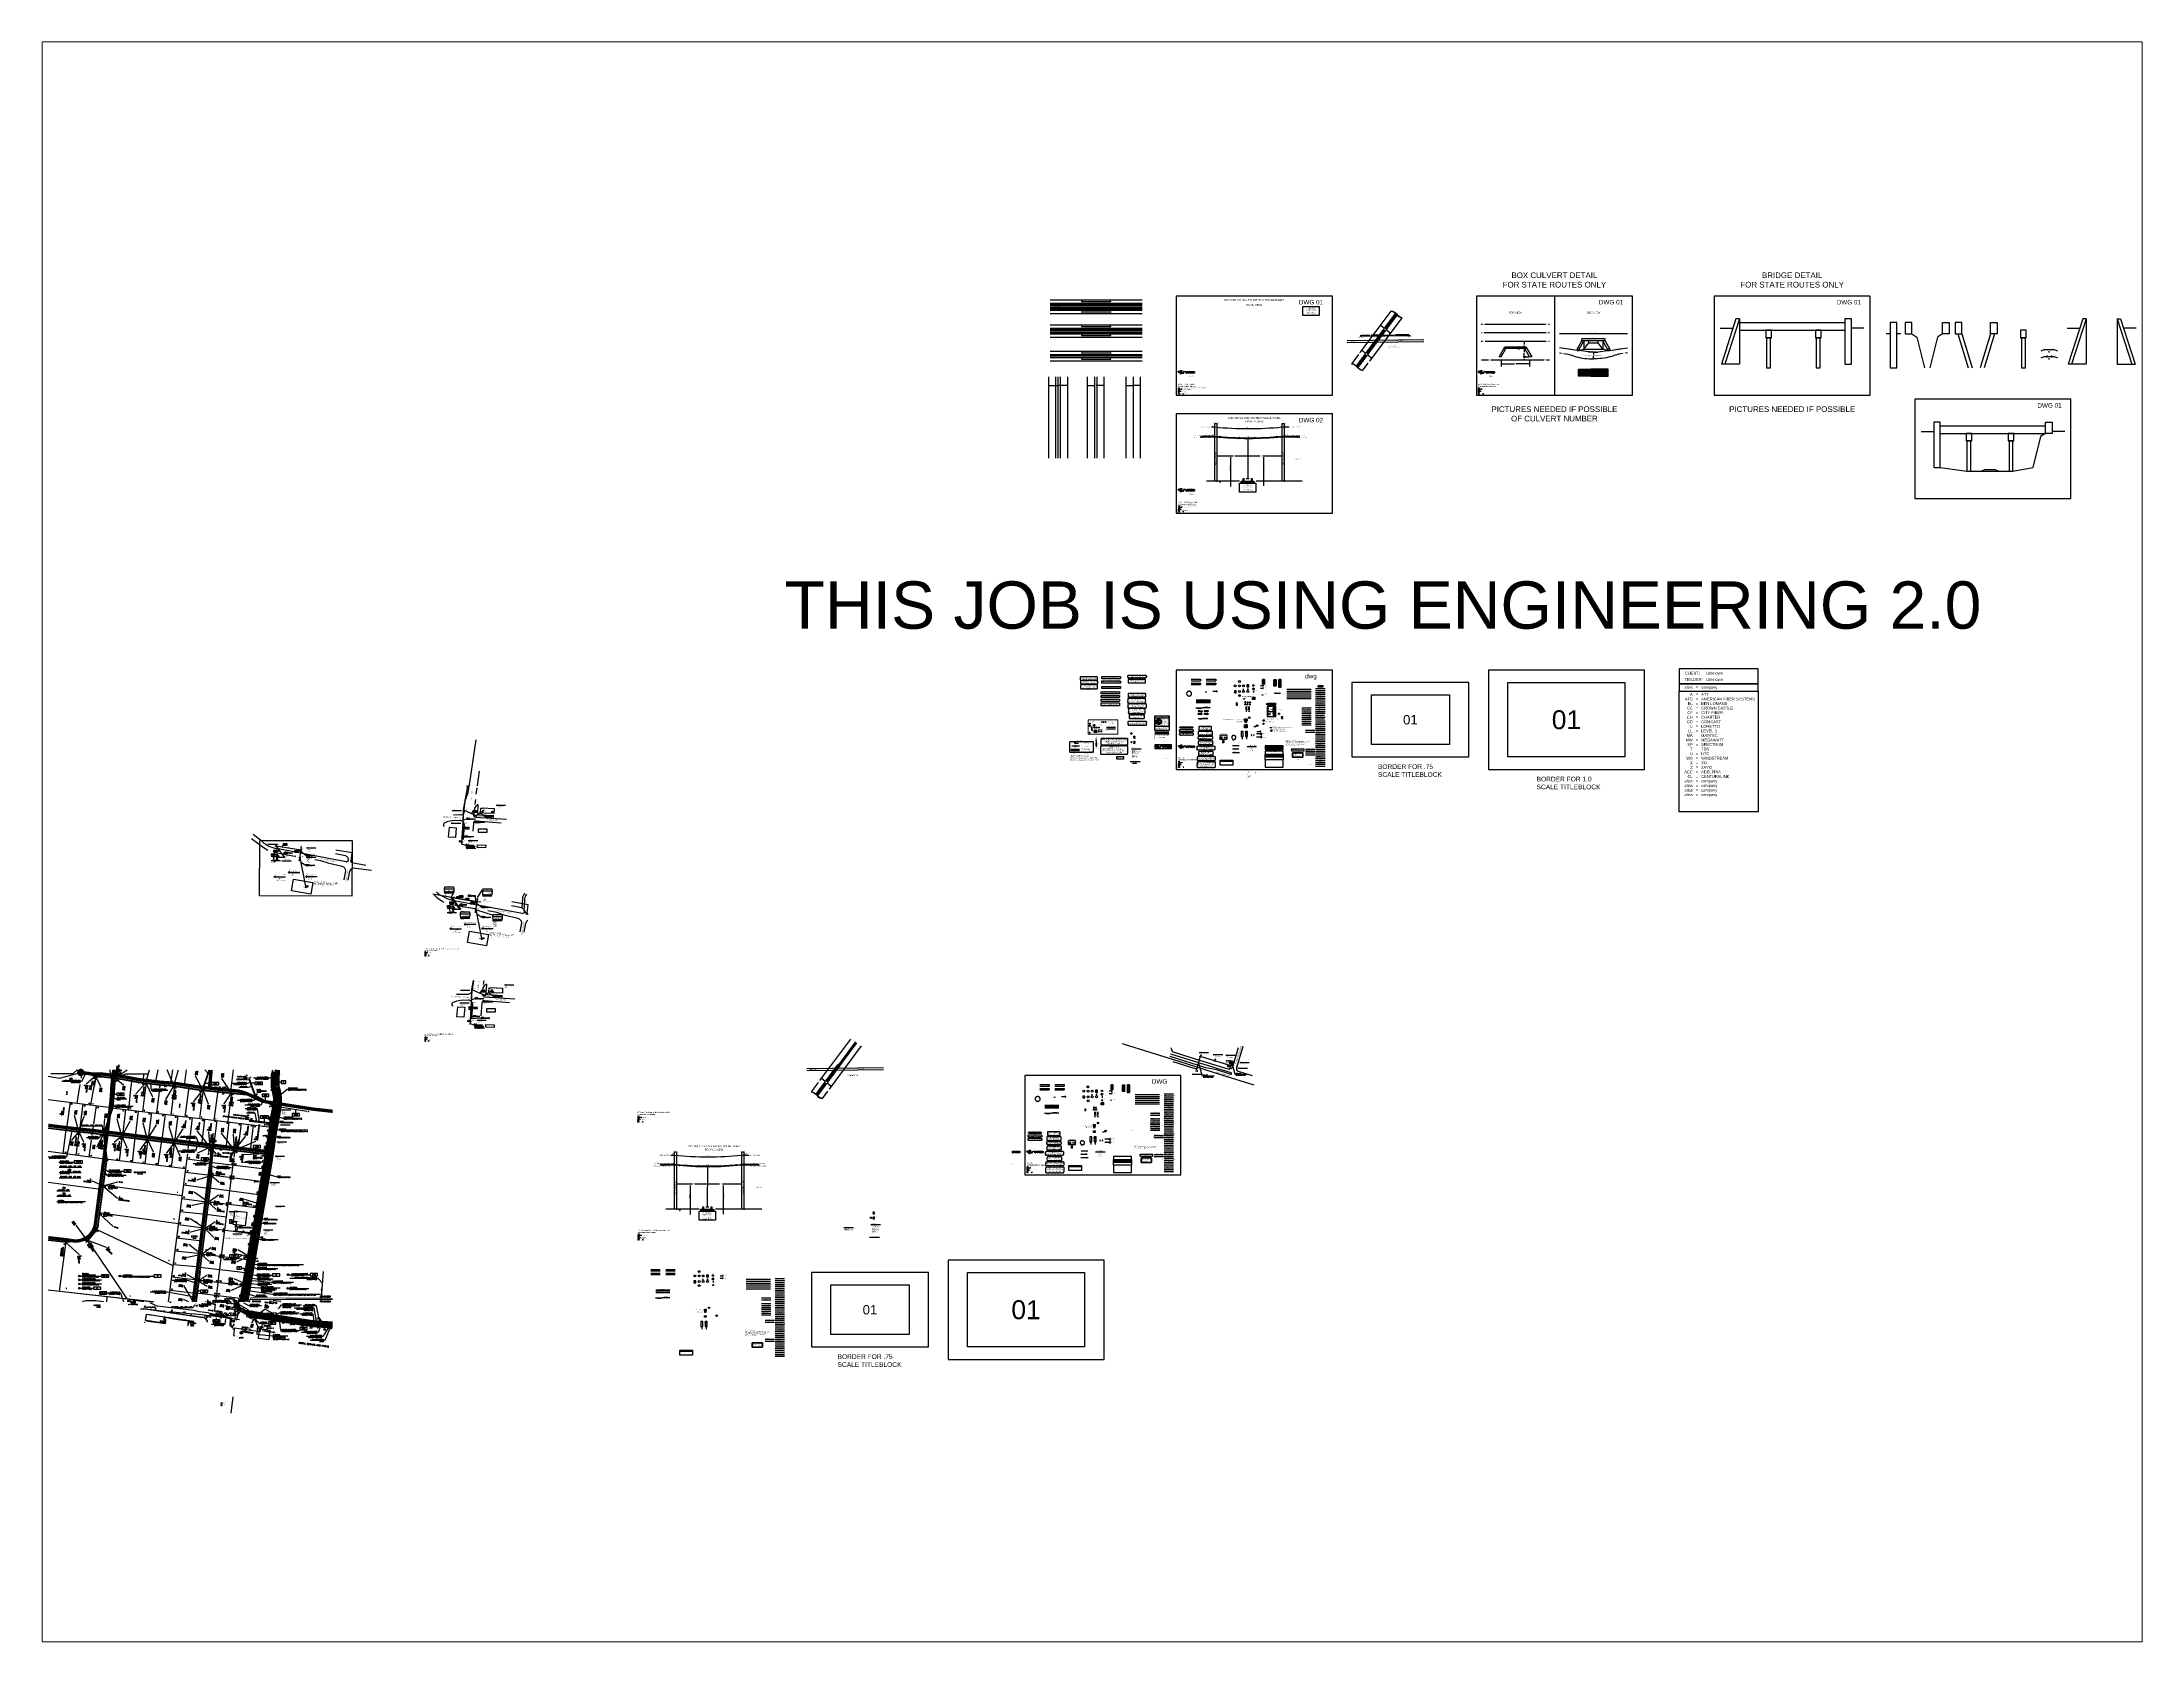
# Paper-space layout 'Layout1' of a CAD drawing. Header units: inches. Extents: x 1.05 to 9.45, y 0.8 to 7.2.
# The model-space entities are those that its viewports show. They can reach past a viewport. Long polylines and large blocks are cut down to what shows.
import ezdxf
from ezdxf import colors
from ezdxf.entities.mleader import LeaderData, LeaderLine
from ezdxf.enums import TextEntityAlignment as Align
from ezdxf.lldxf.tags import DXFTag
from ezdxf.math import Vec2, Vec3

# ---------------------------------------------------------------- set-up
doc = ezdxf.new("R2018")
doc.units = ezdxf.units.IN
doc.header["$MEASUREMENT"] = 0
doc.set_wipeout_variables(frame=1)
for name, pattern in [('CENTER', [2, 1.25, -0.25, 0.25, -0.25]), ('DASHDOT', [1, 0.5, -0.25, 0, -0.25]), ('DASHED', [0.75, 0.5, -0.25]), ('DSABND', [0.25, 0.05, -0.2]), ('HIDDEN', [0.375, 0.25, -0.125]), ('PHANTOM', [2.5, 1.25, -0.25, 0.25, -0.25, 0.25, -0.25]), ('PHANTOM2', [1.25, 0.625, -0.125, 0.125, -0.125, 0.125, -0.125])]:
    doc.linetypes.add(name, pattern=pattern)
for name, color, linetype, lineweight in [('_Annotations', 1, 'Continuous', 25), ('ANNOTATIONS', 1, 'Continuous', 25), ('PROPOSED_DS_1X8', 1, 'Continuous', 18)]:
    doc.layers.add(name, color=color, linetype=linetype, lineweight=lineweight)
for name, color, linetype in [('_ArcPole', 6, 'Continuous'), ('Aliases', 2, 'Continuous'), ('B-PAVEMT', 7, 'Continuous'), ('BSA', 141, 'Continuous'), ('Cables - Aerial', 1, 'Continuous'), ('CNOPP', 3, 'Continuous'), ('Customers', 30, 'Continuous'), ('DSABNDY', 90, 'DSABND'), ('DSAESITE', 90, 'Continuous'), ('DSAPLNT', 92, 'Continuous'), ('ECNT', 3, 'Continuous'), ('EFO', 50, 'DASHDOT'), ('EPLNT', 50, 'Continuous'), ('EPOLE', 3, 'Continuous'), ('ERTE', 7, 'Continuous'), ('ETERM', 3, 'Continuous'), ('FOSCINFO', 142, 'Continuous'), ('HO', 142, 'Continuous'), ('HYDROLOGY', 5, 'Continuous'), ('Integrity Attachments', 2, 'Continuous'), ('Integrity Attachments-Existing', 2, 'Continuous'), ('Integrity Attachments-MR', 1, 'Continuous'), ('Integrity Attachments-New', 4, 'Continuous'), ('Integrity Border Info', 40, 'HIDDEN'), ('Integrity Building', 3, 'Continuous'), ('Integrity Building Misc', 6, 'Continuous'), ('Integrity Building-BUS', 3, 'Continuous'), ('Integrity Building-CHU', 3, 'Continuous'), ('Integrity Building-MDU', 3, 'Continuous'), ('Integrity Building-RES', 3, 'Continuous'), ('Integrity Building-SCH', 3, 'Continuous'), ('Integrity Building-TRL', 3, 'Continuous'), ('Integrity Cable', 12, 'Continuous'), ('Integrity Cable-Aerial', 12, 'DASHDOT'), ('Integrity Cable-Aerial Text', 12, 'Continuous'), ('Integrity Cable-Buried', 12, 'Continuous'), ('Integrity Cable-Buried Text', 12, 'Continuous'), ('Integrity Coils', 12, 'Continuous'), ('Integrity Delete', 8, 'Continuous'), ('Integrity Design Blocks', 30, 'Continuous'), ('Integrity Drops-Aerial', 5, 'HIDDEN'), ('Integrity Drops-Aerial Text', 5, 'Continuous'), ('Integrity Drops-Buried', 32, 'HIDDEN'), ('Integrity Drops-Buried Text', 3, 'Continuous'), ('Integrity Existing', 2, 'Continuous'), ('Integrity Existing-Buried', 2, 'Continuous'), ('Integrity Export  - ST_Structure', 7, 'Continuous'), ('Integrity Export - ST_Support', 7, 'Continuous'), ('Integrity Fielding', 1, 'Continuous'), ('Integrity Future', 1, 'Continuous'), ('Integrity Guys', 3, 'Continuous'), ('Integrity Logos', 8, 'Continuous'), ('Integrity Map Coils', 1, 'Continuous'), ('Integrity Map Coils-Aerial', 4, 'Continuous'), ('Integrity Map Coils-Buried', 4, 'Continuous'), ('Integrity Map Coils-UG', 4, 'Continuous'), ('Integrity Map Splices-Aerial', 4, 'Continuous'), ('Integrity Map Splices-Buried', 4, 'Continuous'), ('Integrity Map Splices-UG', 4, 'Continuous'), ('Integrity Notes', 1, 'Continuous'), ('Integrity Permits', 3, 'Continuous'), ('Integrity Planning', 6, 'Continuous'), ('Integrity Pole-Info', 12, 'Continuous'), ('Integrity Pole-Owner', 40, 'Continuous'), ('Integrity Pole-Units', 12, 'Continuous'), ('Integrity Poles-Other', 1, 'Continuous'), ('Integrity Poles-Power', 3, 'Continuous'), ('Integrity Pon Boundaries', 5, 'HIDDEN'), ('Integrity Proposed', 12, 'Continuous'), ('Integrity Proposed-Aerial', 4, 'Continuous'), ('Integrity Proposed-Buried', 4, 'Continuous'), ('Integrity Removed', 5, 'Continuous'), ('Integrity Roads-CL', 8, 'CENTER'), ('Integrity Roads-Clearance', 1, 'Continuous'), ('Integrity Roads-EOP', 250, 'Continuous'), ('Integrity Sheets', 6, 'Continuous'), ('Integrity SmartGrid', 1, 'Continuous'), ('Integrity Spidamin', 200, 'Continuous'), ('Integrity Terminals', 4, 'Continuous'), ('Integrity Utilities', 8, 'Continuous'), ('IS_Fiber', 1, 'Continuous'), ('KF24', 3, 'Continuous'), ('LORETTO - BP EXPORT', 7, 'Continuous'), ('Parcels', 2, 'PHANTOM'), ('PCNT', 1, 'Continuous'), ('PDF_ruthaddr.GA.SiteAddressPoint', 7, 'Continuous'), ('PDF_Text', 7, 'Continuous'), ('PONFOEX', 142, 'Continuous'), ('PROPERTY', 6, 'Continuous'), ('PRTE', 3, 'Continuous'), ('Railroad-ROW', 1, 'PHANTOM2'), ('Railroad-Tracks', 1, 'TRACKS'), ('REDLINES', 12, 'Continuous'), ('Road-EOP', 8, 'Continuous'), ('Road-ROW', 2, 'PHANTOM2'), ('ROADCL', 250, 'Continuous'), ('ROADS', 252, 'Continuous'), ('Roads_MText', 3, 'Continuous'), ('SSGEO', 7, 'Continuous'), ('SUBINFO', 3, 'Continuous'), ('SUBS', 7, 'Continuous'), ('TRANSTEXT', 3, 'Continuous'), ('Utility - COMM', 40, 'Continuous'), ('Utility - GAS', 50, 'GAS_LINE'), ('Utility - PWR', 12, 'PWR_LINE'), ('Utility - STM Sewer', 80, 'STM_LINE'), ('Utility - SWR', 64, 'SWR_LINE'), ('Utility - WTR', 150, 'WTR_LINE')]:
    doc.layers.add(name, color=color, linetype=linetype)
doc.layers.add('Integrity Existing-Guys', color=34, linetype='Continuous', plot=False)
doc.layers.add('Road-CL', color=8, linetype='CENTER', plot=False)
doc.styles.add('Bold', font='', dxfattribs={"height": 16})
doc.styles.add('Caution', font='IMPRISHA.TTF', dxfattribs={"oblique": 15})
doc.styles.add('New TextStyle_0', font='ARIALUNI.ttf', dxfattribs={"height": 0.2})
doc.styles.add('PDF Arial', font='arial.ttf')
doc.styles.add('SIMP1', font='simplex.shx', dxfattribs={"height": 102})
doc.styles.add('SIMP2', font='SIMPLEX.shx', dxfattribs={"height": 180})
doc.styles.add('SIMP5', font='SIMPLEX.shx', dxfattribs={"height": 78})
doc.styles.add('SIMPLEX', font='simplex', dxfattribs={"height": 120})
doc.styles.add('ST40-S', font='simplex.shx', dxfattribs={"height": 6})
doc.styles.get("Standard").update_dxf_attribs({"font": 'arial.ttf'})
doc.styles.add('SYMETEO3', font='SYMETEO.shx', dxfattribs={"height": 0.1326})
doc.styles.add('Terramodel', font='TERRAMODEL.shx')
doc.styles.get('Bold').set_extended_font_data('Arial Black')
doc.linetypes.add('AERIALE', pattern='A,0.0001,["l",SYMETEO3,S=1,R=0,X=0,Y=-0.07577],-0.177,["o",SYMETEO3,S=1,R=0,X=0,Y=-0.0377],-0.177', length=0.3541)
doc.linetypes.add('AERIALFP', pattern='A,0.0001,[139,ltypeshp.shx,S=0.125,R=0,X=0,Y=0],-0.177,[138,ltypeshp.shx,S=0.125,R=0,X=0,Y=0],-0.177,[139,ltypeshp.shx,S=0.125,R=0,X=0,Y=0],-0.354,[137,ltypeshp.shx,S=0.005,R=0,X=0,Y=0],-0.177', length=0.8851)
doc.linetypes.add('FENCE', pattern='A,0.32,-0.082,["#",Terramodel,S=0.08,R=0,X=-0.04,Y=-0.04],-0.082,0.32', length=0.804)
doc.linetypes.add('FENCELINE1', pattern='A,0.25,-0.1,[133,ltypeshp.shx,S=0.1,R=0,X=-0.1,Y=0],-0.1,1', length=1.45)
tags = doc.linetypes.add('GAS_LINE', pattern='A,0.5,-0.2,["GAS",Standard,S=0.1,R=0,X=-0.1,Y=-0.05],-0.25', length=0.95).pattern_tags.tags
tags[6] = DXFTag(74, 10)
tags = doc.linetypes.add('PWR_LINE', pattern='A,0.5,-0.2,["PWR",Standard,S=0.1,R=0,X=-0.1,Y=-0.05],-0.25', length=0.95).pattern_tags.tags
tags[6] = DXFTag(74, 10)
tags = doc.linetypes.add('STM_LINE', pattern='A,0.5,-0.2,["STM",Standard,S=0.1,R=0,X=-0.1,Y=-0.05],-0.25', length=0.95).pattern_tags.tags
tags[6] = DXFTag(74, 10)
tags = doc.linetypes.add('SWR_LINE', pattern='A,0.5,-0.2,["SWR",Standard,S=0.1,R=0,X=-0.1,Y=-0.05],-0.25', length=0.95).pattern_tags.tags
tags[6] = DXFTag(74, 10)
doc.linetypes.add('TRACKS', pattern='A,0.15,[130,ltypeshp.shx,S=0.25,R=0,X=0,Y=0],0.15', length=0.3)
tags = doc.linetypes.add('WTR_LINE', pattern='A,0.5,-0.2,["WTR",Standard,S=0.1,R=0,X=-0.1,Y=-0.05],-0.25', length=0.95).pattern_tags.tags
tags[6] = DXFTag(74, 10)
doc.dimstyles.get("Standard").update_dxf_attribs({"dimtxt": 0.18, "dimasz": 0.18, "dimexe": 0.18, "dimexo": 0.0625, "dimgap": 0.09, "dimtad": 0, "dimtih": 1, "dimtoh": 1, "dimdec": 4, "dimzin": 0, "dimdsep": 46, "dimtxsty": 'Standard', "dimcen": 0.09, "dimadec": 0, "dimazin": 0, "dimtfac": 1, "dimtdec": 4, "dimtofl": 0, "dimtmove": 0, "dimatfit": 3, "dimfxl": 1, "dimtolj": 1, "dimtzin": 0, "dimarcsym": 0})

# ---------------------------------------------------------------- blocks, each defined once
blk = doc.blocks.new('mile marker')
blk.add_line((0, 27), (0, 0))
blk.add_lwpolyline([(-11, 27), (11, 27), (11, 81), (-11, 81)], close=True)
blk.add_text('MM#', height=6).set_placement((0, 81), align=Align.BOTTOM_CENTER)
blk.add_attdef('SR', text='', height=5).set_placement((0, 33), align=Align.MIDDLE_CENTER)
at = {"lineweight": 30, "flags": 106}
blk.add_attdef('NUM', text='', height=8, dxfattribs=at).set_placement((0, 60), align=Align.MIDDLE_CENTER)
blk = doc.blocks.new('mile interstate')
for p, q in [((-11, 40), (11, 40)), ((0, 27), (0, 0))]:
    blk.add_line(p, q)
blk.add_lwpolyline([(-11, 27), (11, 27), (11, 81), (-11, 81)], close=True)
for points in [[(0, 61), (-1, 61), (-3, 62), (-4, 63), (-6, 64), (-7, 65), (-7, 66), (-8, 67), (-8, 68), (-9, 69), (-9, 70), (-9, 71), (-9, 72), (-9, 73), (-9, 74), (-9, 76), (-8, 77), (-7, 78), (-7, 79), (-7, 79)], [(0, 61), (-1, 62), (-3, 62), (-4, 63), (-5, 64), (-6, 65), (-7, 66), (-8, 67), (-8, 68), (-8, 69), (-8, 70), (-9, 71), (-9, 72), (-9, 73), (-8, 74)], [(-8, 75), (-8, 75), (-8, 77), (-7, 78), (-6, 79)], [(-8, 75), (8, 75)], [(-8, 74), (8, 74)], [(0, 61), (1, 61), (3, 62), (4, 63), (6, 64), (7, 65), (7, 66), (8, 67), (8, 68), (9, 69), (9, 70), (9, 71), (9, 72), (9, 73), (9, 74), (9, 76), (8, 77), (7, 78), (7, 79), (7, 79)], [(0, 61), (1, 62), (3, 62), (4, 63), (5, 64), (6, 65), (7, 66), (8, 67), (8, 68), (8, 69), (8, 70), (9, 71), (9, 72), (9, 73), (8, 74)], [(8, 75), (8, 75), (8, 77), (7, 78), (6, 79)]]:
    blk.add_lwpolyline(points)
for centre, radius, start, end in [((-3, 88), 9.34, 249.2719, 290.5017), ((-3, 88), 9.9, 251.6048, 289.2961), ((3, 88), 9.34, 249.4983, 290.7281), ((3, 88), 9.9, 250.7039, 288.3952)]:
    blk.add_arc(centre, radius, start, end)
blk.add_text('INTERSTATE', height=1.62).set_placement((0, 76), align=Align.MIDDLE_CENTER)
blk.add_attdef('I', text='', height=5.67).set_placement((0, 69), align=Align.MIDDLE_CENTER)
at = {"lineweight": 30, "flags": 106}
for tag, p in [('NUM', (0, 47)), ('DEC', (0, 33))]:
    blk.add_attdef(tag, text='', height=6, dxfattribs=at).set_placement(p, align=Align.MIDDLE_CENTER)
blk = doc.blocks.new('IS_Node')
blk.add_hatch(color=256).paths.add_polyline_path([(0.8, 0.8), (-0.8, 0.8), (-0.8, -0.8), (0.8, -0.8)])
for points in [[(-1.5, 1.5), (1.5, 1.5), (1.5, -1.5), (-1.5, -1.5)], [(-0.8, -0.8), (0.8, -0.8), (0.8, 0.8), (-0.8, 0.8)]]:
    blk.add_lwpolyline(points, close=True)
blk.add_attdef('A', text='', height=0.6).set_placement((0, 2.1), align=Align.MIDDLE)
blk = doc.blocks.new('Map coil')
blk.add_circle((0, 0), 9)
blk.add_attdef('LL', text='', height=6).set_placement((0, 0), align=Align.MIDDLE_CENTER)
blk.add_attdef('TYPE', text='', height=2).set_placement((0, -7), align=Align.BOTTOM_CENTER)
blk = doc.blocks.new('TRLR')
blk.add_circle((0, 0), 10)
blk.add_text('T', height=6).set_placement((0, 0), align=Align.MIDDLE_CENTER)
blk.add_attdef('HOUSE', text='', height=6).set_placement((0, 20), align=Align.MIDDLE_CENTER)
at = {"flags": 1}
for tag, p in [('ROAD', (19, 7)), ('TYPE', (19, -3))]:
    blk.add_attdef(tag, text='', height=6, dxfattribs=at).set_placement(p, align=Align.MIDDLE_LEFT)
blk = doc.blocks.new('BUSINESS')
blk.add_circle((0, 0), 10)
blk.add_text('B', height=6).set_placement((0, 0), align=Align.MIDDLE_CENTER)
blk.add_attdef('HOUSE', text='', height=6).set_placement((0, 20), align=Align.MIDDLE_CENTER)
at = {"flags": 1}
for tag, p in [('ROAD', (19, 7)), ('TYPE', (19, -3))]:
    blk.add_attdef(tag, text='', height=6, dxfattribs=at).set_placement(p, align=Align.MIDDLE_LEFT)
blk = doc.blocks.new('MDU')
blk.add_lwpolyline([(-10, -10), (10, -10), (10, 10), (-10, 10)], close=True)
blk.add_circle((0, 0), 8)
blk.add_attdef('HOUSE', text='', height=6).set_placement((0, 20), align=Align.MIDDLE_CENTER)
at = {"flags": 1}
for tag, p in [('ROAD', (19, 7)), ('TYPE', (19, -3))]:
    blk.add_attdef(tag, text='', height=6, dxfattribs=at).set_placement(p, align=Align.MIDDLE_LEFT)
blk = doc.blocks.new('SCHOOL')
blk.add_lwpolyline([(0, 10), (0, 28), (-9, 22), (0, 22)])
blk.add_circle((0, 0), 10)
blk.add_attdef('HOUSE', text='', height=6).set_placement((28, 20), align=Align.MIDDLE_CENTER)
at = {"flags": 1}
for tag, p in [('ROAD', (19, 7)), ('TYPE', (19, -3))]:
    blk.add_attdef(tag, text='', height=6, dxfattribs=at).set_placement(p, align=Align.MIDDLE_LEFT)
blk = doc.blocks.new('CHURCH')
for points in [[(-6, 25), (6, 25)], [(0, 34), (0, 10)]]:
    blk.add_lwpolyline(points)
blk.add_circle((0, 0), 10)
blk.add_attdef('HOUSE', text='', height=6).set_placement((28, 20), align=Align.MIDDLE_CENTER)
at = {"flags": 1}
for tag, p in [('ROAD', (19, 7)), ('TYPE', (19, -3))]:
    blk.add_attdef(tag, text='', height=6, dxfattribs=at).set_placement(p, align=Align.MIDDLE_LEFT)
blk = doc.blocks.new('RES')
blk.add_circle((0, 0), 10)
blk.add_attdef('HOUSE', text='', height=6).set_placement((0, 20), align=Align.MIDDLE_CENTER)
at = {"flags": 1}
for tag, p in [('ROAD', (19, 7)), ('TYPE', (19, -3))]:
    blk.add_attdef(tag, text='', height=6, dxfattribs=at).set_placement(p, align=Align.MIDDLE_LEFT)
blk = doc.blocks.new('*U51')
blk.add_lwpolyline([(5, -3), (0, 6), (-5, -3)], close=True)
blk.add_attdef('PEDNUM', text='', height=8).set_placement((27, 13), align=Align.MIDDLE_CENTER)
at = {"flags": 1}
for tag, p in [('TYPE', (26, 1)), ('LATLONG', (26, -8))]:
    blk.add_attdef(tag, text='', height=6, dxfattribs=at).set_placement(p, align=Align.MIDDLE_LEFT)
blk = doc.blocks.new('TERM')
blk.add_line((6, 0), (33, 0))
for points in [[(33, 8, -0.450253), (33, 0)], [(33, -8, -0.450253), (33, 0)]]:
    blk.add_lwpolyline(points, format="xyb")
blk.add_attdef('NUMBER', text='', height=8).set_placement((38, 0), align=Align.MIDDLE_LEFT)
at = {"flags": 1}
blk.add_attdef('LIST', text='', height=8, dxfattribs=at).set_placement((38, -11), align=Align.MIDDLE_LEFT)
blk = doc.blocks.new('LOT')
blk.add_circle((0, 0), 10)
blk.add_text('L', height=6).set_placement((0, 0), align=Align.MIDDLE_CENTER)
blk.add_attdef('HOUSE', text='', height=6).set_placement((0, 20), align=Align.MIDDLE_CENTER)
at = {"flags": 1}
for tag, p in [('ROAD', (19, 7)), ('TYPE', (19, -3))]:
    blk.add_attdef(tag, text='', height=6, dxfattribs=at).set_placement(p, align=Align.MIDDLE_LEFT)
blk = doc.blocks.new('clr')
for tag, p in [('HEIGHT', (0, -12)), ('TYPE', (0, -4))]:
    blk.add_attdef(tag, text='', height=6).set_placement(p, align=Align.MIDDLE_CENTER)
blk = doc.blocks.new('NONRES')
blk.add_circle((0, 0), 10)
blk.add_text('?', height=6).set_placement((0, 0), align=Align.MIDDLE_CENTER)
blk.add_attdef('HOUSE', text='', height=6).set_placement((0, 20), align=Align.MIDDLE_CENTER)
at = {"flags": 1}
for tag, p in [('ROAD', (19, 7)), ('TYPE', (19, -3))]:
    blk.add_attdef(tag, text='', height=6, dxfattribs=at).set_placement(p, align=Align.MIDDLE_LEFT)
blk = doc.blocks.new('EXTENTION')
blk.add_lwpolyline([(-10, -10), (10, -10), (10, 10), (-10, 10)], close=True)
blk.add_text('X', height=6).set_placement((0, 0), align=Align.MIDDLE_CENTER)
blk.add_attdef('HOUSE', text='', height=6).set_placement((0, 20), align=Align.MIDDLE_CENTER)
at = {"flags": 1}
for tag, p in [('ROAD', (19, 7)), ('TYPE', (19, -3))]:
    blk.add_attdef(tag, text='', height=6, dxfattribs=at).set_placement(p, align=Align.MIDDLE_LEFT)
blk = doc.blocks.new('iPole')
for p, q in [((-4, 4), (4, -4)), ((-4, -4), (4, 4))]:
    blk.add_line(p, q)
blk.add_circle((0, 0), 5)
for tag, p in [('POLENUM', (27, 13)), ('STATUS', (27, 25))]:
    blk.add_attdef(tag, text='', height=8).set_placement(p, align=Align.MIDDLE_CENTER)
at = {"flags": 1}
for tag, p in [('OWNER', (26, 1)), ('OWNER_NUM', (26, -8)), ('OTHER_NUM', (26, -16)), ('HEIGHT_CLASS', (26, -25)), ('YEAR', (26, -33)), ('LATLONG', (26, -42)), ('GROUND', (26, -50))]:
    blk.add_attdef(tag, text='', height=6, dxfattribs=at).set_placement(p, align=Align.MIDDLE_LEFT)
for tag, p in [('ANTENNA', (0, -28)), ('TRAFFIC', (0, -88)), ('OTHER', (0, -98)), ('TELCO', (0, -78)), ('SLCIR', (0, -33)), ('CATV', (0, -43)), ('ZAYO', (0, -68)), ('CLEC', (0, -73)), ('CITY', (0, -83)), ('OHG', (0, -93)), ('NEU', (0, -12)), ('ATT', (0, -48)), ('TDS', (0, -53)), ('UTC', (0, -58)), ('XO', (0, -63)), ('TF', (0, -17)), ('LP', (0, -23)), ('SL', (0, -38))]:
    blk.add_attdef(tag, text='', height=3.38, dxfattribs=at).set_placement(p, align=Align.BOTTOM_CENTER)
blk = doc.blocks.new('*U47')
blk.add_lwpolyline([(-0.6, -0.4), (0.6, -0.4), (0.6, 0.4), (-0.6, 0.4)], close=True)
at = {"color": 18}
blk.add_solid([(-0.6, -0.4), (0.6, -0.4), (-0.6, 0.4), (0.6, 0.4)], dxfattribs=at)
at = {"style": 'SIMPLEX'}
blk.add_text('HH', height=0.48, rotation=360, dxfattribs=at).set_placement((0, 0), align=Align.MIDDLE)
blk.add_attdef('MANHOLE', text='', height=0.6).set_placement((0, 1.1), align=Align.MIDDLE_CENTER)
blk = doc.blocks.new('*U53')
at = {"lineweight": 35}
blk.add_lwpolyline([(-7, 5), (7, 5), (7, -5), (-7, -5)], close=True, dxfattribs=at)
blk.add_text('HH', height=6).set_placement((0, 0), align=Align.MIDDLE_CENTER)
blk.add_attdef('HHNUM', text='', height=8, dxfattribs=at).set_placement((0, 12), align=Align.MIDDLE_CENTER)
at = {"lineweight": 35, "flags": 1}
for tag, p in [('LATLONG', (0, 22)), ('TYPE', (0, 30))]:
    blk.add_attdef(tag, text='', height=6, dxfattribs=at).set_placement(p, align=Align.MIDDLE_CENTER)
blk = doc.blocks.new('dFP')
blk.add_circle((0, 0), 7)
blk.add_text('FP', height=6).set_placement((0, 0), align=Align.MIDDLE_CENTER)
at = {"lineweight": 35, "flags": 1}
for tag, p in [('LATLONG', (0, 26)), ('TYPE', (0, 34))]:
    blk.add_attdef(tag, text='', height=6, dxfattribs=at).set_placement(p, align=Align.MIDDLE_CENTER)
at = {"lineweight": 35}
blk.add_attdef('FPNUM', text='', height=8, dxfattribs=at).set_placement((0, 16), align=Align.MIDDLE_CENTER)
blk = doc.blocks.new('Revision')
at = {"const_width": 1}
blk.add_lwpolyline([(0, 51), (133, 51), (133, 0), (0, 0)], close=True, dxfattribs=at)
for points in [[(0, 51), (67, 51), (67, 41), (0, 41)], [(0, 41), (133, 41), (133, 0), (0, 0)], [(67, 51), (113, 51), (113, 41), (67, 41)], [(113, 51), (133, 51), (133, 41), (113, 41)]]:
    blk.add_lwpolyline(points, close=True)
blk.add_text('REVISION:  ', height=6).set_placement((26, 41), align=Align.BOTTOM_CENTER)
at = {"lineweight": 30, "flags": 104}
blk.add_attdef('DESC', text='', height=6, dxfattribs=at).set_placement((2, 38), align=Align.TOP_LEFT)
for tag, p in [('REVISION', (55, 41)), ('DATE', (90, 41)), ('BY', (123, 41))]:
    blk.add_attdef(tag, text='', height=6).set_placement(p, align=Align.BOTTOM_CENTER)
blk = doc.blocks.new('SS Info')
for s, height, style, p in [('Construction Sheets', 12, 'Bold', (0, 72)), ('WO#', 6, 'SIMPLEX', (1, 56)), ('COUNTY:', 6, 'SIMPLEX', (0, 20)), ('CITY:', 6, 'SIMPLEX', (0, 8)), ('DWG:', 6, 'SIMPLEX', (0, -4)), ('EXCHANGE:', 6, 'SIMPLEX', (1, 44)), ('RST#', 6, 'SIMPLEX', (1, 32)), ('OF', 6, 'SIMPLEX', (50, -4))]:
    blk.add_text(s, height=height, dxfattribs=dict(style=style)).set_placement(p)
at = {"color": 4}
blk.add_attdef('JOB_TITLE', (0, 92), '', height=15, dxfattribs=at)
for tag, p in [('WO', (23, 56)), ('D1', (28, -4)), ('RST', (28, 32)), ('CITY', (28, 8)), ('COUNTY', (45, 20)), ('EXCHANGE', (58, 44)), ('D2', (63, -4))]:
    blk.add_attdef(tag, p, '', height=6)
at = {"flags": 1}
blk.add_attdef('SCALE', (0, -16), '', height=6, dxfattribs=at)
blk = doc.blocks.new('TextBlock')
blk.add_attdef('TEXT', text='', height=8).set_placement((0, 0), align=Align.MIDDLE_CENTER)
blk = doc.blocks.new('RR_Info')
blk.add_lwpolyline([(-87, 94), (87, 94), (87, 0), (-87, 0)], close=True)
blk.add_text('GEO LOCATION:', height=8).set_placement((0, 28), align=Align.MIDDLE_CENTER)
for tag, p in [('TEXT_1', (0, 79)), ('TEXT_2', (0, 67)), ('TEXT_3', (0, 54)), ('TEXT_4', (0, 15))]:
    blk.add_attdef(tag, text='', height=8).set_placement(p, align=Align.MIDDLE_CENTER)
blk = doc.blocks.new('RR-CLR')
for tag, p in [('TEXT_1', (0, 0)), ('TEXT_2', (0, -13))]:
    blk.add_attdef(tag, text='', height=8).set_placement(p, align=Align.MIDDLE_CENTER)
blk = doc.blocks.new('iClosure')
h = blk.add_hatch(color=256)
h.dxf.hatch_style = 1
h.paths.add_polyline_path([(0, 0), (-5, 2), (-5, -2)])
h.paths.add_polyline_path([(5, 2), (0, 0), (5, -2)])
blk.add_lwpolyline([(5, -2), (5, 2), (-5, -2), (-5, 2), (5, -2)])
blk.add_attdef('TYPE', text='', height=4).set_placement((0, 3), align=Align.BOTTOM_CENTER)
blk = doc.blocks.new('iLHH')
blk.add_lwpolyline([(-7, -4), (7, -4), (7, 4), (-7, 4)], close=True)
at = {"flags": 1}
blk.add_attdef('SIZE', text='', height=4, dxfattribs=at).set_placement((-7, 21), align=Align.TOP_LEFT)
at = {"lineweight": 30, "flags": 106}
blk.add_attdef('NUMBER', text='', height=6, dxfattribs=at).set_placement((0, 11), align=Align.MIDDLE_CENTER)
blk = doc.blocks.new('iLPED')
blk.add_lwpolyline([(-5, -9), (0, 0), (5, -9)], close=True)
at = {"flags": 1}
blk.add_attdef('SIZE', text='', height=4, dxfattribs=at).set_placement((-7, -22), align=Align.TOP_LEFT)
at = {"lineweight": 30, "flags": 106}
blk.add_attdef('NUMBER', text='', height=6, dxfattribs=at).set_placement((0, -17), align=Align.MIDDLE_CENTER)
blk = doc.blocks.new('pole_info')
at = {"flags": 1}
for tag, p in [('POLENUM', (-140, 0)), ('POSITION', (-93, 0))]:
    blk.add_attdef(tag, p, '', height=6, dxfattribs=at)
for tag, p in [('ITEM1', (0, 0)), ('ITEM2', (42, 0))]:
    blk.add_attdef(tag, p, '', height=6)
blk = doc.blocks.new('pole_unit')
at = {"flags": 1}
for tag, p in [('POLENUM', (-140, 0)), ('POSITION', (-93, 0)), ('DWGNUM', (-45, 0))]:
    blk.add_attdef(tag, p, '', height=6, dxfattribs=at)
blk.add_attdef('AMOUNT', (0, 0), '', height=6)
blk = doc.blocks.new('SS-11x17')
blk.add_lwpolyline([(0, 0), (1650, 0), (1650, 1050), (0, 1050)], close=True)
blk.add_attdef('DWG_NUM', text='', height=48).set_placement((1424, 961), align=Align.CENTER)
blk = doc.blocks.new('scope of work')
for tag, p in [('NUMBER', (0, 0)), ('TITLE', (0, -10)), ('START', (0, -30)), ('WIRECENTER', (0, -51)), ('STRUCTURE', (0, -61)), ('DESCRIPTION', (0, -20)), ('END', (0, -40))]:
    blk.add_attdef(tag, p, '', height=6)
at = {"flags": 1}
for tag, p in [('SPECIAL', (0, -101)), ('SOW', (0, -111)), ('F1', (0, -71)), ('F2', (0, -81)), ('REFERENCES', (0, -91)), ('REVISION', (0, -121))]:
    blk.add_attdef(tag, p, '', height=6, dxfattribs=at)
blk = doc.blocks.new('tree')
for centre, start, end in [((-14, 2), 121.9392, 226.0819), ((-10, 11), 72.7446, 186.0804), ((-1, 13), 33.1652, 131.5545), ((8, 9), 0, 93.1652), ((13, 1), 304.2214, 60), ((-11, -5), 179.4531, 248.8403), ((-5, -15), 175.3307, 338.8438), ((9, -10), 236.8625, 16.5167)]:
    blk.add_arc(centre, 9.54, start, end)
blk = doc.blocks.new('coil')
blk.add_circle((0, 0), 9)
blk.add_attdef('LL', text='', height=6).set_placement((0, 0), align=Align.MIDDLE_CENTER)
at = {"flags": 1}
for tag, p in [('POLENUM', (0, -15)), ('CBLSEG', (0, -22))]:
    blk.add_attdef(tag, text='', height=6, dxfattribs=at).set_placement(p, align=Align.MIDDLE_CENTER)
blk = doc.blocks.new('note-dist stops')
blk.add_lwpolyline([(-76, -12, 0.520567), (-66, -12, 0.520567), (-56, -12, 0.520567), (-46, -12, 0.520567), (-36, -12, 0.520567), (-26, -12, 0.520567), (-16, -12, 0.520567), (-6, -12, 0.520567), (4, -12, 0.520567), (14, -12, 0.520567), (24, -12, 0.520567), (34, -12, 0.520567), (44, -12, 0.520567), (54, -12, 0.520567), (64, -12, 0.520567), (73, -12, 0.520567), (76, -4, 0.520567), (76, 6, 0.520567), (73, 13, 0.520567), (63, 13, 0.520567), (53, 13, 0.520567), (43, 13, 0.520567), (33, 13, 0.520567), (23, 13, 0.520567), (13, 13, 0.520567), (3, 13, 0.520567), (-7, 13, 0.520567), (-17, 13, 0.520567), (-27, 13, 0.520567), (-37, 13, 0.520567), (-47, 13, 0.520567), (-57, 13, 0.520567), (-67, 13, 0.520567), (-76, 12, 0.520567), (-76, 2, 0.520567)], format="xyb", close=True)
at = {"insert": (0, 0), "char_height": 6, "attachment_point": 5}
blk.add_mtext_dynamic_manual_height_columns('CONSTRUCTION NOTE:\\PDISTRIBUTION CABLE STOPS HERE', width=146.89, gutter_width=30, heights=[0], dxfattribs=at)
blk = doc.blocks.new('terminal')
blk.add_line((0, 0), (70, 0))
blk.add_attdef('HO1', text='', height=6).set_placement((2, 0), align=Align.BOTTOM_LEFT)
at = {"lineweight": 30, "flags": 104}
blk.add_attdef('COUNT', text='', height=6, dxfattribs=at).set_placement((2, -2), align=Align.TOP_LEFT)
blk = doc.blocks.new('wlimits')
blk.add_line((0, 0), (67, 0))
blk.add_text('WIRING LIMITS:', height=6).set_placement((2, 2))
at = {"lineweight": 30, "flags": 104}
for tag, p in [('ROUTE', (2, 17)), ('WL', (2, -2))]:
    blk.add_attdef(tag, text='', height=6, dxfattribs=at).set_placement(p, align=Align.TOP_LEFT)
blk = doc.blocks.new('pole_attach')
blk.add_text('=', height=6).set_placement((0, 0), align=Align.MIDDLE_CENTER)
at = {"flags": 1}
for tag, p in [('POLENUM', (-178, -3)), ('POSITION', (-131, -3))]:
    blk.add_attdef(tag, p, '', height=6, dxfattribs=at)
blk.add_attdef('UTILITY', text='', height=6).set_placement((-3, -3), align=Align.RIGHT)
for tag, p in [('ATTACH', (4, -3)), ('MR', (34, -3))]:
    blk.add_attdef(tag, p, '', height=6)
blk = doc.blocks.new('CableCounts')
blk.add_line((0, 0), (75, 0))
blk.add_attdef('CABLE', (8, 2), '', height=6)
at = {"lineweight": 30, "flags": 104}
blk.add_attdef('COUNTS', text='', height=6, dxfattribs=at).set_placement((8, -2), align=Align.TOP_LEFT)
blk = doc.blocks.new('load block')
at = {"lineweight": 35}
for points in [[(-5, 12), (5, 12), (5, 4), (-5, 4)], [(-5, 4), (5, 4), (5, -4), (-5, -4)], [(-5, -4), (5, -4), (5, -12), (-5, -12)]]:
    blk.add_lwpolyline(points, close=True, dxfattribs=at)
for tag, p in [('PASSED', (0, 8)), ('NEEDED', (0, 0)), ('SIZE', (0, -8))]:
    blk.add_attdef(tag, text='', height=3, dxfattribs=at).set_placement(p, align=Align.MIDDLE_CENTER)
blk = doc.blocks.new('pole_attach_title')
blk.add_line((0, 0), (100, 0))
blk.add_text('ATTACHMENT HEIGHTS:', height=6).set_placement((50, 0), align=Align.BOTTOM_CENTER)
blk.add_attdef('POLENUM', text='', height=6).set_placement((50, 9), align=Align.BOTTOM_CENTER)
blk = doc.blocks.new('__PoleConflict')
blk.add_lwpolyline([(-64, 7, -0.520567), (-58, 7, -0.520567), (-52, 7, -0.520567), (-46, 7, -0.520567), (-40, 7, -0.520567), (-34, 7, -0.520567), (-28, 7, -0.520567), (-22, 7, -0.520567), (-16, 7, -0.520567), (-10, 7, -0.520567), (-4, 7, -0.520567), (2, 7, -0.520567), (8, 7, -0.520567), (14, 7, -0.520567), (20, 7, -0.520567), (26, 7, -0.520567), (32, 7, -0.520567), (38, 7, -0.520567), (44, 7, -0.520567), (50, 7, -0.520567), (56, 7, -0.520567), (62, 7, -0.520567), (64, 3, -0.520567), (64, -3, -0.520567), (64, -9, -0.520567), (64, -15, -0.520567), (59, -16, -0.520567), (53, -16, -0.520567), (47, -16, -0.520567), (41, -16, -0.520567), (35, -16, -0.520567), (29, -16, -0.520567), (23, -16, -0.520567), (17, -16, -0.520567), (11, -16, -0.520567), (5, -16, -0.520567), (-1, -16, -0.520567), (-7, -16, -0.520567), (-13, -16, -0.520567), (-19, -16, -0.520567), (-25, -16, -0.520567), (-31, -16, -0.520567), (-37, -16, -0.520567), (-43, -16, -0.520567), (-49, -16, -0.520567), (-55, -16, -0.520567), (-61, -16, -0.520567), (-64, -12, -0.520567), (-64, -6, -0.520567), (-64, 0, -0.520567)], format="xyb", close=True)
blk.add_text('POLE OWNERSHIP CONFLICT:', height=6).set_placement((0, 0), align=Align.MIDDLE_CENTER)
blk.add_attdef('INFO', text='', height=6).set_placement((0, -9), align=Align.MIDDLE_CENTER)
blk = doc.blocks.new('note-fdh ground')
blk.add_lwpolyline([(-77, -18, 0.520567), (-69, -18, 0.520567), (-60, -18, 0.520567), (-52, -18, 0.520567), (-43, -18, 0.520567), (-35, -18, 0.520567), (-26, -18, 0.520567), (-18, -18, 0.520567), (-9, -18, 0.520567), (-1, -18, 0.520567), (8, -18, 0.520567), (16, -18, 0.520567), (25, -18, 0.520567), (33, -18, 0.520567), (41, -18, 0.520567), (50, -18, 0.520567), (58, -18, 0.520567), (67, -18, 0.520567), (75, -18, 0.520567), (76, -10, 0.520567), (76, -2, 0.520567), (76, 6, 0.520567), (76, 15, 0.520567), (71, 18, 0.520567), (62, 18, 0.520567), (54, 18, 0.520567), (45, 18, 0.520567), (37, 18, 0.520567), (28, 18, 0.520567), (20, 18, 0.520567), (11, 18, 0.520567), (3, 18, 0.520567), (-6, 18, 0.520567), (-14, 18, 0.520567), (-22, 18, 0.520567), (-31, 18, 0.520567), (-39, 18, 0.520567), (-48, 18, 0.520567), (-56, 18, 0.520567), (-65, 18, 0.520567), (-73, 18, 0.520567), (-77, 13, 0.520567), (-77, 5, 0.520567), (-77, -4, 0.520567), (-77, -12, 0.520567)], format="xyb", close=True)
at = {"insert": (0, 0), "char_height": 6, "attachment_point": 5}
blk.add_mtext_dynamic_manual_height_columns('CONSTRUCTION NOTE:\\PPLACE GROUND ROD IN FDH VAULT FOR GROUNDING OF FDH CABINET', width=154.44, gutter_width=30, heights=[0], dxfattribs=at)
blk = doc.blocks.new('note-fdh ground wire')
blk.add_lwpolyline([(-95, -18, 0.520567), (-86, -18, 0.520567), (-76, -18, 0.520567), (-66, -18, 0.520567), (-56, -18, 0.520567), (-46, -18, 0.520567), (-37, -18, 0.520567), (-27, -18, 0.520567), (-17, -18, 0.520567), (-7, -18, 0.520567), (2, -18, 0.520567), (12, -18, 0.520567), (22, -18, 0.520567), (32, -18, 0.520567), (42, -18, 0.520567), (51, -18, 0.520567), (61, -18, 0.520567), (71, -18, 0.520567), (81, -18, 0.520567), (91, -18, 0.520567), (96, -13, 0.520567), (96, -3, 0.520567), (96, 7, 0.520567), (96, 16, 0.520567), (87, 18, 0.520567), (77, 18, 0.520567), (68, 18, 0.520567), (58, 18, 0.520567), (48, 18, 0.520567), (38, 18, 0.520567), (28, 18, 0.520567), (19, 18, 0.520567), (9, 18, 0.520567), (-1, 18, 0.520567), (-11, 18, 0.520567), (-21, 18, 0.520567), (-30, 18, 0.520567), (-40, 18, 0.520567), (-50, 18, 0.520567), (-60, 18, 0.520567), (-69, 18, 0.520567), (-79, 18, 0.520567), (-89, 18, 0.520567), (-95, 14, 0.520567), (-95, 5, 0.520567), (-95, -5, 0.520567)], format="xyb", close=True)
at = {"insert": (0, 0), "char_height": 6, "attachment_point": 5}
blk.add_mtext_dynamic_manual_height_columns('CONSTRUCTION NOTE:\\PPLACE #6 GROUND WIRE FROM FDH VAULT TO POLE FOR GROUNDING OF FDH CABINET', width=189.38, gutter_width=30, heights=[0], dxfattribs=at)
blk = doc.blocks.new('note-additional seperation')
blk.add_lwpolyline([(-77, -18, 0.520567), (-69, -18, 0.520567), (-60, -18, 0.520567), (-52, -18, 0.520567), (-43, -18, 0.520567), (-35, -18, 0.520567), (-26, -18, 0.520567), (-18, -18, 0.520567), (-9, -18, 0.520567), (-1, -18, 0.520567), (8, -18, 0.520567), (16, -18, 0.520567), (25, -18, 0.520567), (33, -18, 0.520567), (41, -18, 0.520567), (50, -18, 0.520567), (58, -18, 0.520567), (67, -18, 0.520567), (75, -18, 0.520567), (76, -10, 0.520567), (76, -2, 0.520567), (76, 6, 0.520567), (76, 15, 0.520567), (71, 18, 0.520567), (62, 18, 0.520567), (54, 18, 0.520567), (45, 18, 0.520567), (37, 18, 0.520567), (28, 18, 0.520567), (20, 18, 0.520567), (11, 18, 0.520567), (3, 18, 0.520567), (-6, 18, 0.520567), (-14, 18, 0.520567), (-22, 18, 0.520567), (-31, 18, 0.520567), (-39, 18, 0.520567), (-48, 18, 0.520567), (-56, 18, 0.520567), (-65, 18, 0.520567), (-73, 18, 0.520567), (-77, 13, 0.520567), (-77, 5, 0.520567), (-77, -4, 0.520567), (-77, -12, 0.520567)], format="xyb", close=True)
at = {"insert": (0, 0), "char_height": 6, "attachment_point": 5}
blk.add_mtext_dynamic_manual_height_columns('MTEMC NOTE: ADDITIONAL SEPARATION PROVIDED FOR AT&T TO CORRECT LOW CLEARANCES', width=154.44, gutter_width=30, heights=[0], dxfattribs=at)
blk = doc.blocks.new('SS Dwg1')
at = {"layer": 'Integrity Logos'}
h = blk.add_hatch(color=5, dxfattribs=at)
h.dxf.hatch_style = 1
h.paths.add_polyline_path([(6, -28, 1), (0, -28, 1)])
h.paths.add_polyline_path([(8, -35, 1), (3, -35, 1)])
h.paths.add_polyline_path([(12, -39, 1), (8, -39, 1)])
h.paths.add_polyline_path([(17, -42, 1), (14, -42, 1)])
h.paths.add_polyline_path([(22, -42, 1), (19, -42, 1)])
h.paths.add_polyline_path([(24, -42, 1), (26, -42, 1)])
h = blk.add_hatch(color=1, dxfattribs=at)
h.dxf.hatch_style = 1
h.paths.add_polyline_path([(38, -20, 1), (32, -20, 1)])
h.paths.add_polyline_path([(25, -19, 1), (30, -19, 1)])
h.paths.add_polyline_path([(24, -21, 1), (20, -21, 1)])
h.paths.add_polyline_path([(19, -24, 1), (16, -24, 1)])
h.paths.add_polyline_path([(16, -28, 1), (13, -28, 1)])
h.paths.add_polyline_path([(14, -32, 1), (12, -32, 1)])
h = blk.add_hatch(color=256, dxfattribs=at)
h.dxf.hatch_style = 1
h.paths.add_polyline_path([(30, -52, 1), (24, -52, 1)])
h.paths.add_polyline_path([(28, -47, 1), (33, -47, 1)])
h.paths.add_polyline_path([(34, -41, 1), (30, -41, 1)])
h.paths.add_polyline_path([(30, -35, 1), (33, -35, 1)])
h.paths.add_polyline_path([(30, -30, 1), (28, -30, 1)])
h.paths.add_polyline_path([(27, -27, 1), (25, -27, 1)])
h = blk.add_hatch(color=256, dxfattribs=at)
h.dxf.hatch_style = 1
h.paths.add_polyline_path([(56, -45, 0.240864), (61, -39), (61, -27), (58, -27), (58, -39, -0.222738), (55, -42, -0.175139), (45, -42, -0.222738), (42, -39), (42, -27), (39, -27), (39, -39, 0.240864), (43, -45, 0.181311)])
h = blk.add_hatch(color=256, dxfattribs=at)
h.dxf.hatch_style = 1
h.paths.add_polyline_path([(84, -35), (84, -46), (87, -46), (87, -35, 0.392162), (78, -27), (65, -27), (65, -30), (78, -30, -0.386833)])
h = blk.add_hatch(color=256, dxfattribs=at)
h.dxf.hatch_style = 1
h.paths.add_polyline_path([(94, -27), (91, -27), (91, -46), (94, -46)])
h = blk.add_hatch(color=256, dxfattribs=at)
h.dxf.hatch_style = 1
h.paths.add_polyline_path([(109, -46), (112, -46), (112, -30), (121, -30), (121, -27), (99, -27), (99, -30), (109, -30)])
h = blk.add_hatch(color=1, dxfattribs=at)
h.dxf.hatch_style = 1
h.paths.add_polyline_path([(148, -30), (148, -27), (125, -27), (125, -30)])
h.paths.add_polyline_path([(125, -35), (125, -38), (148, -38), (148, -35)])
h.paths.add_polyline_path([(125, -43), (125, -46), (148, -46), (148, -43)])
h = blk.add_hatch(color=256, dxfattribs=at)
h.dxf.hatch_style = 1
h.paths.add_polyline_path([(152, -27), (152, -38), (155, -38), (155, -30), (165, -30, -0.954894), (165, -43), (152, -43), (152, -46), (165, -46, 0.962882), (165, -27)])
for points in [[(58, -27), (58, -39, -0.222738), (55, -42, -0.175139), (45, -42, -0.222738), (42, -39), (42, -27), (39, -27), (39, -39, 0.240864), (43, -45, 0.181311), (56, -45, 0.240864), (61, -39), (61, -27)], [(152, -43), (165, -43, 0.954894), (165, -30), (155, -30), (155, -38), (152, -38), (152, -27), (165, -27, -0.962882), (165, -46), (152, -46)]]:
    blk.add_lwpolyline(points, format="xyb", close=True, dxfattribs=at)
for points in [[(65, -27), (78, -27, -0.392162), (87, -35), (87, -46)], [(87, -46), (84, -46), (84, -35, 0.386833), (78, -30), (65, -30), (65, -27)]]:
    blk.add_lwpolyline(points, format="xyb", dxfattribs=at)
for points in [[(91, -27), (91, -46)], [(91, -27), (94, -27)], [(91, -46), (94, -46)], [(94, -27), (94, -46)]]:
    blk.add_lwpolyline(points, dxfattribs=at)
blk.add_lwpolyline([(112, -46), (109, -46), (109, -30), (99, -30), (99, -27), (121, -27), (121, -30), (112, -30)], close=True, dxfattribs=at)
at = {"layer": 'Integrity Logos', "color": 1}
for points in [[(148, -30), (125, -30), (125, -27), (148, -27)], [(148, -38), (125, -38), (125, -35), (148, -35)], [(148, -46), (125, -46), (125, -43), (148, -43)]]:
    blk.add_lwpolyline(points, close=True, dxfattribs=at)
at = {"layer": 'Integrity Logos', "color": 5}
for centre, radius in [((3, -28), 3.11), ((6, -35), 2.42), ((10, -39), 2.04), ((15, -42), 1.69), ((20, -42), 1.39), ((25, -42), 1.1)]:
    blk.add_circle(centre, radius, dxfattribs=at)
at = {"layer": 'Integrity Logos', "color": 1}
for centre, radius in [((13, -32), 1.1), ((14, -28), 1.39), ((17, -24), 1.69), ((22, -21), 2.04), ((28, -19), 2.42), ((35, -20), 3.11)]:
    blk.add_circle(centre, radius, dxfattribs=at)
at = {"layer": 'Integrity Logos'}
for centre, radius in [((27, -52), 3.11), ((26, -27), 1.1), ((29, -30), 1.39), ((31, -47), 2.42), ((31, -35), 1.69), ((32, -41), 2.04)]:
    blk.add_circle(centre, radius, dxfattribs=at)
at = {"lineweight": 30, "flags": 104}
blk.add_attdef('DESIGNER', text='', height=6, dxfattribs=at).set_placement((114, -67), align=Align.TOP_LEFT)
at = {"layer": 'Integrity Logos'}
blk.add_text('c o m m u n i c a t i o n s', height=6.04, dxfattribs=at).set_placement((84, -55))
blk = doc.blocks.new('note-cant lower replace pole')
blk.add_lwpolyline([(-95, -18, 0.520567), (-86, -18, 0.520567), (-76, -18, 0.520567), (-66, -18, 0.520567), (-56, -18, 0.520567), (-46, -18, 0.520567), (-37, -18, 0.520567), (-27, -18, 0.520567), (-17, -18, 0.520567), (-7, -18, 0.520567), (2, -18, 0.520567), (12, -18, 0.520567), (22, -18, 0.520567), (32, -18, 0.520567), (42, -18, 0.520567), (51, -18, 0.520567), (61, -18, 0.520567), (71, -18, 0.520567), (81, -18, 0.520567), (91, -18, 0.520567), (96, -13, 0.520567), (96, -3, 0.520567), (96, 7, 0.520567), (96, 16, 0.520567), (87, 18, 0.520567), (77, 18, 0.520567), (68, 18, 0.520567), (58, 18, 0.520567), (48, 18, 0.520567), (38, 18, 0.520567), (28, 18, 0.520567), (19, 18, 0.520567), (9, 18, 0.520567), (-1, 18, 0.520567), (-11, 18, 0.520567), (-21, 18, 0.520567), (-30, 18, 0.520567), (-40, 18, 0.520567), (-50, 18, 0.520567), (-60, 18, 0.520567), (-69, 18, 0.520567), (-79, 18, 0.520567), (-89, 18, 0.520567), (-95, 14, 0.520567), (-95, 5, 0.520567), (-95, -5, 0.520567)], format="xyb", close=True)
at = {"insert": (0, 0), "char_height": 6, "attachment_point": 5}
blk.add_mtext_dynamic_manual_height_columns("MTEMC NOTE: UNABLE TO LOWER AT&T AT THIS LOCATION DUE TO LOW CLEARANCE.\\PMTEMC, REPLACE WITH A 5' TALLER POLE.", width=189.38, gutter_width=30, heights=[0], dxfattribs=at)
blk = doc.blocks.new('note-cant lower determine')
blk.add_lwpolyline([(-95, -28, 0.520567), (-84, -28, 0.520567), (-72, -28, 0.520567), (-60, -28, 0.520567), (-48, -28, 0.520567), (-37, -28, 0.520567), (-25, -28, 0.520567), (-13, -28, 0.520567), (-1, -28, 0.520567), (10, -28, 0.520567), (22, -28, 0.520567), (34, -28, 0.520567), (46, -28, 0.520567), (57, -28, 0.520567), (69, -28, 0.520567), (81, -28, 0.520567), (93, -28, 0.520567), (96, -19, 0.520567), (96, -8, 0.520567), (96, 4, 0.520567), (96, 16, 0.520567), (96, 28, 0.520567), (84, 28, 0.520567), (72, 28, 0.520567), (61, 28, 0.520567), (49, 28, 0.520567), (37, 28, 0.520567), (25, 28, 0.520567), (14, 28, 0.520567), (2, 28, 0.520567), (-10, 28, 0.520567), (-22, 28, 0.520567), (-33, 28, 0.520567), (-45, 28, 0.520567), (-57, 28, 0.520567), (-69, 28, 0.520567), (-80, 28, 0.520567), (-92, 28, 0.520567), (-95, 19, 0.520567), (-95, 8, 0.520567), (-95, -4, 0.520567), (-95, -16, 0.520567)], format="xyb", close=True)
at = {"insert": (0, 0), "char_height": 6, "attachment_point": 5}
blk.add_mtext_dynamic_manual_height_columns('MTEMC NOTE: UNABLE TO LOWER AT&T AT THIS LOCATION DUE TO LOW CLEARANCE.\\PMTEMC TO DETERMINE IF NEW POLE IS REQUIRED AT THIS LOCATION TO MAINTAIN SEPARATION BETWEEN COMMS.', width=189.38, gutter_width=30, heights=[0], dxfattribs=at)
blk = doc.blocks.new('Lcon')
for points in [[(-95, -31), (95, -31), (95, 0), (-95, 0)], [(-95, -31), (95, -31), (95, -90), (-95, -90)], [(-95, -168), (95, -168), (95, -90), (-95, -90)]]:
    blk.add_lwpolyline(points, close=True)
at = {"color": 2}
for points in [[(-95, -40), (95, -40)], [(-95, -50), (95, -50)], [(-95, -60), (95, -60)], [(-20, -31), (-20, -60)]]:
    blk.add_lwpolyline(points, dxfattribs=at)
for s, p in [('CONTACT NAME', (-91, -38)), ('PHONE NUMBER', (-91, -48)), ('CELL NUMBER', (-91, -58)), ('EMAIL ADDRESS:', (-91, -67)), ('REQUIREMENTS / INSTRUCTIONS:', (-91, -98))]:
    blk.add_text(s, height=6, dxfattribs=at).set_placement(p)
at = {"lineweight": 30, "flags": 104}
for tag, height, p in [('EMAIL', 5, (-91, -71)), ('REQUIREMENTS', 6, (-91, -102))]:
    blk.add_attdef(tag, text='', height=height, dxfattribs=at).set_placement(p, align=Align.TOP_LEFT)
for tag, p in [('COMPANY', (0, -9)), ('ADDRESS', (0, -19)), ('SERVICE', (0, -29))]:
    blk.add_attdef(tag, text='', height=6).set_placement(p, align=Align.CENTER)
for tag, p in [('CONTACT', (-17, -38)), ('CELL', (-17, -58)), ('PHONE', (-17, -48))]:
    blk.add_attdef(tag, p, '', height=6)
blk = doc.blocks.new('*U86')
blk.add_lwpolyline([(-0.6, -0.4), (0.6, -0.4), (0.6, 0.4), (-0.6, 0.4)], close=True)
at = {"color": 18}
blk.add_solid([(-0.6, -0.4), (0.6, -0.4), (-0.6, 0.4), (0.6, 0.4)], dxfattribs=at)
at = {"style": 'SIMPLEX'}
blk.add_text('HH', height=0.48, rotation=360, dxfattribs=at).set_placement((0, 0), align=Align.MIDDLE)
blk.add_attdef('MANHOLE', text='', height=0.6).set_placement((0, 1.1), align=Align.MIDDLE_CENTER)
blk = doc.blocks.new('note-future same bolt')
blk.add_lwpolyline([(-75, -18, 0.520567), (-67, -18, 0.520567), (-60, -18, 0.520567), (-53, -18, 0.520567), (-46, -18, 0.520567), (-39, -18, 0.520567), (-32, -18, 0.520567), (-25, -18, 0.520567), (-18, -18, 0.520567), (-11, -18, 0.520567), (-4, -18, 0.520567), (4, -18, 0.520567), (11, -18, 0.520567), (18, -18, 0.520567), (25, -18, 0.520567), (32, -18, 0.520567), (39, -18, 0.520567), (46, -18, 0.520567), (53, -18, 0.520567), (60, -18, 0.520567), (67, -18, 0.520567), (74, -18, 0.520567), (74, -11, 0.520567), (74, -3, 0.520567), (74, 4, 0.520567), (74, 11, 0.520567), (74, 18, 0.520567), (67, 18, 0.520567), (60, 18, 0.520567), (53, 18, 0.520567), (46, 18, 0.520567), (39, 18, 0.520567), (32, 18, 0.520567), (24, 18, 0.520567), (17, 18, 0.520567), (10, 18, 0.520567), (3, 18, 0.520567), (-4, 18, 0.520567), (-11, 18, 0.520567), (-18, 18, 0.520567), (-25, 18, 0.520567), (-32, 18, 0.520567), (-39, 18, 0.520567), (-47, 18, 0.520567), (-54, 18, 0.520567), (-61, 18, 0.520567), (-68, 18, 0.520567), (-75, 17, 0.520567), (-75, 10, 0.520567), (-75, 3, 0.520567), (-75, -4, 0.520567), (-75, -11, 0.520567)], format="xyb", close=True)
at = {"insert": (0, 0), "char_height": 6, "attachment_point": 5}
blk.add_mtext_dynamic_manual_height_columns('CONSTRUCTION NOTE:\\PFUTURE LATERAL WILL USE SAME BOLT AS THROUGH STRAND', width=146.89, gutter_width=30, heights=[0], dxfattribs=at)
blk = doc.blocks.new('note-same bolt')
blk.add_lwpolyline([(-66, -18, 0.520567), (-60, -18, 0.520567), (-54, -18, 0.520567), (-48, -18, 0.520567), (-42, -18, 0.520567), (-36, -18, 0.520567), (-30, -18, 0.520567), (-24, -18, 0.520567), (-18, -18, 0.520567), (-12, -18, 0.520567), (-6, -18, 0.520567), (0, -18, 0.520567), (6, -18, 0.520567), (12, -18, 0.520567), (18, -18, 0.520567), (24, -18, 0.520567), (30, -18, 0.520567), (36, -18, 0.520567), (42, -18, 0.520567), (48, -18, 0.520567), (54, -18, 0.520567), (60, -18, 0.520567), (66, -18, 0.520567), (66, -12, 0.520567), (66, -6, 0.520567), (66, 0, 0.520567), (66, 6, 0.520567), (66, 12, 0.520567), (66, 18, 0.520567), (60, 18, 0.520567), (54, 18, 0.520567), (48, 18, 0.520567), (42, 18, 0.520567), (36, 18, 0.520567), (30, 18, 0.520567), (24, 18, 0.520567), (18, 18, 0.520567), (12, 18, 0.520567), (6, 18, 0.520567), (0, 18, 0.520567), (-6, 18, 0.520567), (-12, 18, 0.520567), (-18, 18, 0.520567), (-24, 18, 0.520567), (-30, 18, 0.520567), (-36, 18, 0.520567), (-42, 18, 0.520567), (-48, 18, 0.520567), (-54, 18, 0.520567), (-60, 18, 0.520567), (-66, 18, 0.520567), (-66, 12, 0.520567), (-66, 6, 0.520567), (-66, 0, 0.520567), (-66, -6, 0.520567), (-66, -12, 0.520567)], format="xyb", close=True)
at = {"insert": (0, 0), "char_height": 6, "attachment_point": 5}
blk.add_mtext_dynamic_manual_height_columns('CONSTRUCTION NOTE:\\PFRAME LATERAL USING SAME BOLT AS THROUGH STRAND', width=127.58, gutter_width=30, heights=[0], dxfattribs=at)
blk = doc.blocks.new('__Trim')
at = {"lineweight": 30}
blk.add_lwpolyline([(24, 0, 0.520567), (19, 14, 0.520567), (8, 22, 0.520567), (-7, 23, 0.520567), (-19, 15, 0.520567), (-24, 1, 0.520567), (-20, -13, 0.520567), (-9, -22, 0.520567), (6, -23, 0.520567), (18, -15, 0.520567)], format="xyb", close=True, dxfattribs=at)
blk.add_attdef('TRIM', text='', height=6, dxfattribs=at).set_placement((0, 0), align=Align.MIDDLE_CENTER)
blk = doc.blocks.new('grd')
at = {"lineweight": 30}
for p, q in [((6, 0), (14, 0)), ((14, 4), (14, -4)), ((16, 3), (16, -3)), ((18, 1), (18, -1))]:
    blk.add_line(p, q, dxfattribs=at)
blk = doc.blocks.new('note-pole permitted')
blk.add_lwpolyline([(-68, 6, -0.520567), (-62, 6, -0.520567), (-56, 6, -0.520567), (-50, 6, -0.520567), (-44, 6, -0.520567), (-38, 6, -0.520567), (-32, 6, -0.520567), (-26, 6, -0.520567), (-20, 6, -0.520567), (-14, 6, -0.520567), (-8, 6, -0.520567), (-2, 6, -0.520567), (4, 6, -0.520567), (10, 6, -0.520567), (16, 6, -0.520567), (22, 6, -0.520567), (28, 6, -0.520567), (34, 6, -0.520567), (40, 6, -0.520567), (46, 6, -0.520567), (52, 6, -0.520567), (58, 6, -0.520567), (64, 5, -0.520567), (64, -1, -0.520567), (63, -6, -0.520567), (57, -6, -0.520567), (51, -6, -0.520567), (45, -6, -0.520567), (39, -6, -0.520567), (33, -6, -0.520567), (27, -6, -0.520567), (21, -6, -0.520567), (15, -6, -0.520567), (9, -6, -0.520567), (3, -6, -0.520567), (-3, -6, -0.520567), (-9, -6, -0.520567), (-15, -6, -0.520567), (-21, -6, -0.520567), (-27, -6, -0.520567), (-33, -6, -0.520567), (-39, -6, -0.520567), (-45, -6, -0.520567), (-51, -6, -0.520567), (-57, -6, -0.520567), (-63, -6, -0.520567), (-68, -4, -0.520567), (-68, 2, -0.520567)], format="xyb", close=True)
at = {"insert": (-64, 3), "char_height": 6, "attachment_point": 1}
blk.add_mtext_dynamic_manual_height_columns('POLE PERMITTED ON ', width=89.45, gutter_width=30, heights=[0], dxfattribs=at)
blk.add_attdef('JOB', (26, -3), '', height=6)
blk = doc.blocks.new('note-replace pole')
blk.add_lwpolyline([(-71, 9, -0.520567), (-65, 9, -0.520567), (-59, 9, -0.520567), (-53, 9, -0.520567), (-47, 9, -0.520567), (-41, 9, -0.520567), (-35, 9, -0.520567), (-29, 9, -0.520567), (-23, 9, -0.520567), (-17, 9, -0.520567), (-11, 9, -0.520567), (-5, 9, -0.520567), (1, 9, -0.520567), (7, 9, -0.520567), (13, 9, -0.520567), (19, 9, -0.520567), (25, 9, -0.520567), (31, 9, -0.520567), (37, 9, -0.520567), (43, 9, -0.520567), (49, 9, -0.520567), (55, 9, -0.520567), (61, 9, -0.520567), (67, 9, -0.520567), (70, 6, -0.520567), (70, 0, -0.520567), (70, -6, -0.520567), (70, -12, -0.520567), (66, -13, -0.520567), (60, -13, -0.520567), (54, -13, -0.520567), (48, -13, -0.520567), (42, -13, -0.520567), (36, -13, -0.520567), (30, -13, -0.520567), (24, -13, -0.520567), (18, -13, -0.520567), (12, -13, -0.520567), (6, -13, -0.520567), (0, -13, -0.520567), (-6, -13, -0.520567), (-12, -13, -0.520567), (-18, -13, -0.520567), (-24, -13, -0.520567), (-30, -13, -0.520567), (-36, -13, -0.520567), (-42, -13, -0.520567), (-48, -13, -0.520567), (-54, -13, -0.520567), (-60, -13, -0.520567), (-66, -13, -0.520567), (-71, -12, -0.520567), (-71, -6, -0.520567), (-71, 0, -0.520567), (-71, 6, -0.520567)], format="xyb", close=True)
at = {"insert": (-68, -3), "char_height": 6, "attachment_point": 1}
blk.add_mtext_dynamic_manual_height_columns("REPLACE WITH     ' TALLER POLE", width=134.81, gutter_width=30, heights=[0], dxfattribs=at)
blk.add_attdef('COMPANY', text='', height=6).set_placement((0, 0), align=Align.CENTER)
blk.add_attdef('SIZE', text='', height=6).set_placement((6, -9), align=Align.RIGHT)
blk = doc.blocks.new('note-assumes completion')
blk.add_lwpolyline([(-75, 8, -0.520567), (-69, 8, -0.520567), (-63, 8, -0.520567), (-57, 8, -0.520567), (-51, 8, -0.520567), (-45, 8, -0.520567), (-39, 8, -0.520567), (-33, 8, -0.520567), (-27, 8, -0.520567), (-21, 8, -0.520567), (-15, 8, -0.520567), (-9, 8, -0.520567), (-3, 8, -0.520567), (3, 8, -0.520567), (9, 8, -0.520567), (15, 8, -0.520567), (21, 8, -0.520567), (27, 8, -0.520567), (33, 8, -0.520567), (39, 8, -0.520567), (45, 8, -0.520567), (51, 8, -0.520567), (57, 8, -0.520567), (63, 8, -0.520567), (66, 5, -0.520567), (66, -1, -0.520567), (66, -7, -0.520567), (66, -13, -0.520567), (62, -15, -0.520567), (56, -15, -0.520567), (50, -15, -0.520567), (44, -15, -0.520567), (38, -15, -0.520567), (32, -15, -0.520567), (26, -15, -0.520567), (20, -15, -0.520567), (14, -15, -0.520567), (8, -15, -0.520567), (2, -15, -0.520567), (-4, -15, -0.520567), (-10, -15, -0.520567), (-16, -15, -0.520567), (-22, -15, -0.520567), (-28, -15, -0.520567), (-34, -15, -0.520567), (-40, -15, -0.520567), (-46, -15, -0.520567), (-52, -15, -0.520567), (-58, -15, -0.520567), (-64, -15, -0.520567), (-70, -15, -0.520567), (-75, -13, -0.520567), (-75, -7, -0.520567), (-75, -1, -0.520567), (-75, 5, -0.520567)], format="xyb", close=True)
at = {"char_height": 6, "attachment_point": 1}
for s, insert in [('NOTE: THIS PROJECT ASSUMES', (-69, 4)), ('COMPLETION OF ', (-58, -5))]:
    blk.add_mtext_dynamic_manual_height_columns(s, width=134.81, gutter_width=30, heights=[0], dxfattribs=dict(at, insert=insert))
blk.add_attdef('JOB', (13, -11), '', height=6)
blk = doc.blocks.new('splice_arrow')
h = blk.add_hatch(color=256)
h.dxf.hatch_style = 1
h.paths.add_polyline_path([(-10, 3), (-10, -3), (0, 0)])
h.paths.add_polyline_path([(0, 0), (10, -3), (10, 3)])
for points in [[(0, 0), (-10, 3), (-10, -3), (0, 0)], [(0, 0), (10, 3), (10, -3), (0, 0)]]:
    blk.add_lwpolyline(points)
blk = doc.blocks.new('notes')
at = {"lineweight": 30, "flags": 106}
blk.add_attdef('NOTE', text='', height=6, dxfattribs=at).set_placement((0, 0), align=Align.MIDDLE_CENTER)
blk = doc.blocks.new('cable_span')
at = {"flags": 1}
for tag, p in [('POLENUM', (0, 18)), ('SEGMENT', (0, 9))]:
    blk.add_attdef(tag, text='', height=6, dxfattribs=at).set_placement(p, align=Align.BOTTOM_CENTER)
blk.add_attdef('LENGTH', text='', height=6).set_placement((0, 0), align=Align.BOTTOM_CENTER)
blk = doc.blocks.new('__Anchor')
for p, q in [((7, 0), (39, 0)), ((36, 1), (39, 0)), ((36, -1), (39, 0)), ((39, 0), (52, 7)), ((39, 0), (52, -7)), ((47, 5), (47, -5))]:
    blk.add_line(p, q)
blk.add_text('P=', height=4.5).set_placement((51, -2))
blk.add_attdef('PULL', text='', height=4.5).set_placement((59, 0), align=Align.MIDDLE_LEFT)
blk.add_attdef('LH', text='', height=4.5).set_placement((23, -4), align=Align.MIDDLE_CENTER)
blk = doc.blocks.new('*U89')
blk.add_lwpolyline([(-6, -6), (6, -6), (6, 6), (-6, 6)], close=True)
blk.add_text('TF', height=6).set_placement((0, 0), align=Align.MIDDLE_CENTER)
blk.add_attdef('NUMBER', text='', height=6).set_placement((15, 0), align=Align.MIDDLE_LEFT)
blk = doc.blocks.new('ExAncOL')
for p, q in [((51, 0), (69, 10)), ((51, 0), (69, -10)), ((63, 6), (63, -6))]:
    blk.add_line(p, q)
at = {"flags": 1}
for tag, p in [('POLE', (40, 15)), ('ROUTE', (70, 15))]:
    blk.add_attdef(tag, text='', height=6, rotation=180, dxfattribs=at).set_placement(p, align=Align.MIDDLE_LEFT)
for tag, p in [('ANC', (72, 4)), ('PULL', (72, -6))]:
    blk.add_attdef(tag, text='', height=6, rotation=180).set_placement(p, align=Align.MIDDLE_RIGHT)
blk.add_attdef('OWNER', text='', height=6, rotation=180, dxfattribs=at).set_placement((72, -15), align=Align.MIDDLE_RIGHT)
blk = doc.blocks.new('ExAncOR')
for p, q in [((51, 0), (69, 10)), ((51, 0), (69, -10)), ((63, 6), (63, -6))]:
    blk.add_line(p, q)
at = {"flags": 1}
for tag, p in [('OWNER', (75, 15)), ('ROUTE', (8, -14)), ('POLE', (42, -14))]:
    blk.add_attdef(tag, text='', height=6, dxfattribs=at).set_placement(p, align=Align.MIDDLE_LEFT)
for tag, p in [('PULL', (75, 6)), ('ANC', (75, -4))]:
    blk.add_attdef(tag, text='', height=6).set_placement(p, align=Align.MIDDLE_LEFT)
blk = doc.blocks.new('Map splice')
h = blk.add_hatch(color=256)
h.dxf.hatch_style = 1
h.paths.add_polyline_path([(0, 0), (-7, 3), (-7, -3)])
h.paths.add_polyline_path([(0, 0), (7, -3), (7, 3)])
blk.add_lwpolyline([(7, -3), (7, 3), (-7, -3), (-7, 3), (7, -3)])
blk.add_attdef('TYPE', text='', height=2).set_placement((0, 2), align=Align.BOTTOM_CENTER)
at = {"flags": 1}
blk.add_attdef('WL', text='', height=2, dxfattribs=at).set_placement((0, -5), align=Align.BOTTOM_CENTER)
blk = doc.blocks.new('ohgL')
blk.add_lwpolyline([(-4, 6), (4, 0), (-4, -6)])
for tag, p in [('TYPE', (0, 17)), ('SPAN', (0, -6))]:
    blk.add_attdef(tag, text='', height=6, rotation=180).set_placement(p, align=Align.BOTTOM_CENTER)
at = {"flags": 1}
blk.add_attdef('CLR', text='', height=6, rotation=180, dxfattribs=at).set_placement((0, -15), align=Align.BOTTOM_CENTER)
blk = doc.blocks.new('ohgR')
blk.add_lwpolyline([(-4, -6), (4, 0), (-4, 6)])
for tag, p in [('SPAN', (0, 6)), ('TYPE', (0, -16))]:
    blk.add_attdef(tag, text='', height=6).set_placement(p, align=Align.BOTTOM_CENTER)
at = {"flags": 1}
blk.add_attdef('CLR', text='', height=6, dxfattribs=at).set_placement((0, 15), align=Align.BOTTOM_CENTER)
blk = doc.blocks.new('ExGuyOL')
for p, q in [((51, 0), (10, 0)), ((48, 2), (51, 0)), ((48, -2), (51, 0))]:
    blk.add_line(p, q)
for tag, p in [('LH', (31, 6)), ('GUY', (31, -6))]:
    blk.add_attdef(tag, text='', height=6, rotation=180).set_placement(p, align=Align.MIDDLE_CENTER)
blk.add_attdef('PULL', text='', height=6, rotation=180).set_placement((72, -6), align=Align.MIDDLE_RIGHT)
blk = doc.blocks.new('ExGuyOR')
for p in [(10, 0), (48, 2), (48, -2)]:
    blk.add_line(p, (51, 0))
for tag, p in [('GUY', (31, 6)), ('LH', (31, -6))]:
    blk.add_attdef(tag, text='', height=6).set_placement(p, align=Align.MIDDLE_CENTER)
blk.add_attdef('PULL', text='', height=6).set_placement((75, 6), align=Align.MIDDLE_LEFT)
blk = doc.blocks.new('WL')
at = {"linetype": 'Continuous'}
for points in [[(-22, 0), (-5, 0)], [(5, 0), (22, 0)]]:
    blk.add_lwpolyline(points, dxfattribs=at)
blk.add_text('W', height=6, dxfattribs=at).set_placement((0, 0), align=Align.MIDDLE_CENTER)
blk = doc.blocks.new('GL')
at = {"linetype": 'Continuous'}
for points in [[(-22, 0), (-5, 0)], [(5, 0), (22, 0)]]:
    blk.add_lwpolyline(points, dxfattribs=at)
blk.add_text('G', height=6, dxfattribs=at).set_placement((0, 0), align=Align.MIDDLE_CENTER)
blk = doc.blocks.new('STML')
at = {"linetype": 'Continuous'}
for points in [[(-22, 0), (-10, 0)], [(9, 0), (22, 0)]]:
    blk.add_lwpolyline(points, dxfattribs=at)
blk.add_text('STM', height=6, dxfattribs=at).set_placement((0, 0), align=Align.MIDDLE_CENTER)
blk = doc.blocks.new('SSL')
at = {"linetype": 'Continuous'}
for points in [[(-22, 0), (-6, 0)], [(6, 0), (22, 0)]]:
    blk.add_lwpolyline(points, dxfattribs=at)
blk.add_text('SS', height=6, dxfattribs=at).set_placement((0, 0), align=Align.MIDDLE_CENTER)
blk = doc.blocks.new('*U87')
blk.add_lwpolyline([(5, -3), (0, 6), (-5, -3)], close=True)
blk.add_attdef('PEDNUM', text='', height=8).set_placement((27, 13), align=Align.MIDDLE_CENTER)
at = {"flags": 1}
for tag, p in [('TYPE', (26, 1)), ('LATLONG', (26, -8))]:
    blk.add_attdef(tag, text='', height=6, dxfattribs=at).set_placement(p, align=Align.MIDDLE_LEFT)
blk = doc.blocks.new('_station')
for p, q in [((5, 0), (-5, 0)), ((0, -5), (0, 5))]:
    blk.add_line(p, q)
at = {"flags": 1}
for tag, p in [('DIST', (11, 3)), ('OFFSET', (11, -6))]:
    blk.add_attdef(tag, text='', height=6, dxfattribs=at).set_placement(p, align=Align.MIDDLE_LEFT)
blk.add_attdef('TYPE', text='', height=8).set_placement((12, 13), align=Align.MIDDLE_LEFT)
blk = doc.blocks.new('Drop')
for tag, p in [('TYPE', (0, 0)), ('LENGTH', (0, -6.5))]:
    blk.add_attdef(tag, text='', height=4).set_placement(p, align=Align.BOTTOM_CENTER)
blk = doc.blocks.new('*U88')
at = {"lineweight": 35}
blk.add_lwpolyline([(-7, 5), (7, 5), (7, -5), (-7, -5)], close=True, dxfattribs=at)
blk.add_text('HH', height=6).set_placement((0, 0), align=Align.MIDDLE_CENTER)
blk.add_attdef('HHNUM', text='', height=8, dxfattribs=at).set_placement((0, 12), align=Align.MIDDLE_CENTER)
at = {"lineweight": 35, "flags": 1}
for tag, p in [('LATLONG', (0, 22)), ('TYPE', (0, 30))]:
    blk.add_attdef(tag, text='', height=6, dxfattribs=at).set_placement(p, align=Align.MIDDLE_CENTER)
blk = doc.blocks.new('WM')
at = {"linetype": 'Continuous'}
blk.add_lwpolyline([(-5, -5), (5, -5), (5, 5), (-5, 5)], close=True, dxfattribs=at)
blk.add_text('W', height=6, dxfattribs=at).set_placement((0, 0), align=Align.MIDDLE_CENTER)
blk = doc.blocks.new('WV')
at = {"linetype": 'Continuous'}
blk.add_circle((0, 0), 5.5, dxfattribs=at)
blk.add_text('W', height=6, dxfattribs=at).set_placement((0, 0), align=Align.MIDDLE_CENTER)
blk = doc.blocks.new('GM')
at = {"linetype": 'Continuous'}
blk.add_lwpolyline([(-5, -5), (5, -5), (5, 5), (-5, 5)], close=True, dxfattribs=at)
blk.add_text('G', height=6, dxfattribs=at).set_placement((0, 0), align=Align.MIDDLE_CENTER)
blk = doc.blocks.new('GV')
at = {"linetype": 'Continuous'}
blk.add_circle((0, 0), 5.5, dxfattribs=at)
blk.add_text('G', height=6, dxfattribs=at).set_placement((0, 0), align=Align.MIDDLE_CENTER)
blk = doc.blocks.new('pwr mh')
at = {"lineweight": 35}
blk.add_lwpolyline([(-13, 10), (13, 10), (13, -10), (-13, -10)], close=True, dxfattribs=at)
blk.add_circle((0, 0), 7.38)
blk.add_text('MH', height=6).set_placement((0, 0), align=Align.MIDDLE_CENTER)
blk.add_attdef('MHNUM', text='', height=8, dxfattribs=at).set_placement((0, 17), align=Align.MIDDLE_CENTER)
at = {"lineweight": 35, "flags": 1}
for tag, p in [('LATLONG', (0, 28)), ('TYPE', (0, 36))]:
    blk.add_attdef(tag, text='', height=6, dxfattribs=at).set_placement(p, align=Align.MIDDLE_CENTER)
blk = doc.blocks.new('testblock')
at = {"lineweight": 35}
for points in [[(-11, 32), (11, 32), (11, 16), (-11, 16)], [(-11, 16), (11, 16), (11, 0), (-11, 0)], [(-11, 0), (11, 0), (11, -16), (-11, -16)], [(-11, -16), (11, -16), (11, -32), (-11, -32)]]:
    blk.add_lwpolyline(points, close=True, dxfattribs=at)
for tag, p in [('RES', (0, 24)), ('BUS', (0, 8)), ('NEEDED', (0, -8)), ('SIZE', (0, -24))]:
    blk.add_attdef(tag, text='', height=6, dxfattribs=at).set_placement(p, align=Align.MIDDLE_CENTER)
blk = doc.blocks.new('loadblock2')
at = {"lineweight": 35}
for points in [[(-11, 0), (11, 0), (11, -16), (-11, -16)], [(-11, -16), (11, -16), (11, -32), (-11, -32)], [(-11, -32), (11, -32), (11, -48), (-11, -48)], [(-11, -48), (11, -48), (11, -64), (-11, -64)], [(-11, -64), (11, -64), (11, -80), (-11, -80)]]:
    blk.add_lwpolyline(points, close=True, dxfattribs=at)
for tag, p in [('NEEDED', (0, -56)), ('SIZE', (0, -72)), ('RES', (0, -24)), ('BUS', (0, -40)), ('SG', (0, -8))]:
    blk.add_attdef(tag, text='', height=6, dxfattribs=at).set_placement(p, align=Align.MIDDLE_CENTER)
blk = doc.blocks.new('RedArrow')
at = {"layer": 'REDLINES'}
blk.add_lwpolyline([(0, 0, 0, 0.048, 0), (0.12, 0, 0.048, 0.048, 0)], format="xyseb", dxfattribs=at)
blk = doc.blocks.new('SSID')
at = {"color": 0, "style": 'SIMP1', "flags": 1}
blk.add_attdef('ROUTE', text='', height=0.085, dxfattribs=at).set_placement((0, 0.15), align=Align.MIDDLE_CENTER)
at = {"color": 0, "style": 'SIMP1'}
blk.add_attdef('TELCO', text='', height=0.085, dxfattribs=at).set_placement((0, 0), align=Align.MIDDLE)
blk = doc.blocks.new('DCTCPJ')
at = {"layer": 'EPOLE'}
for points in [[(-0.03, -0.03), (0.03, 0.03)], [(-0.03, 0.03), (0.03, -0.03)]]:
    blk.add_lwpolyline(points, dxfattribs=at)
blk.add_circle((0, 0), 0.0417, dxfattribs=at)
blk = doc.blocks.new('PONFDHEX')
at = {"layer": 'PONFOEX', "linetype": 'Continuous'}
blk.add_hatch(color=256, dxfattribs=at).paths.add_polyline_path([(0.11, 0), (0.11, 0.01), (0.11, 0.01), (0.11, 0.02), (0.11, 0.03), (0.11, 0.03), (0.1, 0.04), (0.1, 0.05), (0.1, 0.05), (0.09, 0.06), (0.09, 0.07), (0.09, 0.07), (0.08, 0.08), (0.08, 0.08), (0.07, 0.09), (0.07, 0.09), (0.06, 0.09), (0.05, 0.1), (0.05, 0.1), (0.04, 0.1), (0.03, 0.11), (0.03, 0.11), (0.02, 0.11), (0.01, 0.11), (0.01, 0.11), (0, 0.11), (-0.01, 0.11), (-0.01, 0.11), (-0.02, 0.11), (-0.03, 0.11), (-0.03, 0.11), (-0.04, 0.1), (-0.05, 0.1), (-0.05, 0.1), (-0.06, 0.09), (-0.07, 0.09), (-0.07, 0.09), (-0.08, 0.08), (-0.08, 0.08), (-0.09, 0.07), (-0.09, 0.07), (-0.09, 0.06), (-0.1, 0.05), (-0.1, 0.05), (-0.1, 0.04), (-0.11, 0.03), (-0.11, 0.03), (-0.11, 0.02), (-0.11, 0.01), (-0.11, 0.01), (-0.11, 0), (-0.11, -0.01), (-0.11, -0.01), (-0.11, -0.02), (-0.11, -0.03), (-0.11, -0.03), (-0.1, -0.04), (-0.1, -0.05), (-0.1, -0.05), (-0.09, -0.06), (-0.09, -0.07), (-0.09, -0.07), (-0.08, -0.08), (-0.08, -0.08), (-0.07, -0.09), (-0.07, -0.09), (-0.06, -0.09), (-0.05, -0.1), (-0.05, -0.1), (-0.04, -0.1), (-0.03, -0.11), (-0.03, -0.11), (-0.02, -0.11), (-0.01, -0.11), (-0.01, -0.11), (0, -0.11), (0.01, -0.11), (0.01, -0.11), (0.02, -0.11), (0.03, -0.11), (0.03, -0.11), (0.04, -0.1), (0.05, -0.1), (0.05, -0.1), (0.06, -0.09), (0.07, -0.09), (0.07, -0.09), (0.08, -0.08), (0.08, -0.08), (0.09, -0.07), (0.09, -0.07), (0.09, -0.06), (0.1, -0.05), (0.1, -0.05), (0.1, -0.04), (0.11, -0.03), (0.11, -0.03), (0.11, -0.02), (0.11, -0.01), (0.11, -0.01)])
blk.add_lwpolyline([(0.11, 0), (0.11, 0.01), (0.11, 0.01), (0.11, 0.02), (0.11, 0.03), (0.11, 0.03), (0.1, 0.04), (0.1, 0.05), (0.1, 0.05), (0.09, 0.06), (0.09, 0.07), (0.09, 0.07), (0.08, 0.08), (0.08, 0.08), (0.07, 0.09), (0.07, 0.09), (0.06, 0.09), (0.05, 0.1), (0.05, 0.1), (0.04, 0.1), (0.03, 0.11), (0.03, 0.11), (0.02, 0.11), (0.01, 0.11), (0.01, 0.11), (0, 0.11), (-0.01, 0.11), (-0.01, 0.11), (-0.02, 0.11), (-0.03, 0.11), (-0.03, 0.11), (-0.04, 0.1), (-0.05, 0.1), (-0.05, 0.1), (-0.06, 0.09), (-0.07, 0.09), (-0.07, 0.09), (-0.08, 0.08), (-0.08, 0.08), (-0.09, 0.07), (-0.09, 0.07), (-0.09, 0.06), (-0.1, 0.05), (-0.1, 0.05), (-0.1, 0.04), (-0.11, 0.03), (-0.11, 0.03), (-0.11, 0.02), (-0.11, 0.01), (-0.11, 0.01), (-0.11, 0), (-0.11, -0.01), (-0.11, -0.01), (-0.11, -0.02), (-0.11, -0.03), (-0.11, -0.03), (-0.1, -0.04), (-0.1, -0.05), (-0.1, -0.05), (-0.09, -0.06), (-0.09, -0.07), (-0.09, -0.07), (-0.08, -0.08), (-0.08, -0.08), (-0.07, -0.09), (-0.07, -0.09), (-0.06, -0.09), (-0.05, -0.1), (-0.05, -0.1), (-0.04, -0.1), (-0.03, -0.11), (-0.03, -0.11), (-0.02, -0.11), (-0.01, -0.11), (-0.01, -0.11), (0, -0.11), (0.01, -0.11), (0.01, -0.11), (0.02, -0.11), (0.03, -0.11), (0.03, -0.11), (0.04, -0.1), (0.05, -0.1), (0.05, -0.1), (0.06, -0.09), (0.07, -0.09), (0.07, -0.09), (0.08, -0.08), (0.08, -0.08), (0.09, -0.07), (0.09, -0.07), (0.09, -0.06), (0.1, -0.05), (0.1, -0.05), (0.1, -0.04), (0.11, -0.03), (0.11, -0.03), (0.11, -0.02), (0.11, -0.01), (0.11, -0.01)], close=True, dxfattribs=at)
at = {"layer": 'PONFOEX', "color": 143, "style": 'SIMP1'}
blk.add_attdef('BANID', (0.17, -0.04), '', height=0.085, dxfattribs=at)
at = {"layer": 'PONFOEX', "color": 143, "style": 'SIMP5', "flags": 1}
for tag, p in [('LATITUDE', (0.17, -0.15)), ('LONGITUDE', (0.17, -0.26))]:
    blk.add_attdef(tag, p, '', height=0.065, dxfattribs=at)
blk = doc.blocks.new('DSGPONE')
at = {"layer": 'PONFOEX', "color": 143, "style": 'SIMP1'}
for tag, p in [('FACILITY', (0, 0.09)), ('COUNT', (0, -0.23)), ('EXCNT', (0, -0.09))]:
    blk.add_attdef(tag, text='', height=0.084, dxfattribs=at).set_placement(p, align=Align.MIDDLE_CENTER)
blk = doc.blocks.new('DSGE')
at = {"layer": 'EPLNT', "color": 3, "style": 'SIMP1'}
for tag, p in [('FACILITY', (0, 0.09)), ('COUNT', (0, -0.23)), ('EXCNT', (0, -0.09))]:
    blk.add_attdef(tag, text='', height=0.084, dxfattribs=at).set_placement(p, align=Align.MIDDLE_CENTER)
blk = doc.blocks.new('ROUTEF')
at = {"layer": 'ERTE', "style": 'SIMP2'}
blk.add_attdef('RTNO', text='', height=0.15, dxfattribs=at).set_placement((0, 0.11), align=Align.MIDDLE)
at = {"layer": 'PRTE', "style": 'SIMP1'}
blk.add_attdef('PROUTE', text='', height=0.085, dxfattribs=at).set_placement((-0.01, 0.31), align=Align.MIDDLE)
blk = doc.blocks.new('RE-WSARF')
at = {"layer": 'SUBS', "const_width": 0.045}
blk.add_lwpolyline([(0.02, 0, 1), (-0.02, 0, 1)], format="xyb", close=True, dxfattribs=at)
at = {"layer": 'CNOPP', "style": 'SIMP1', "flags": 1}
for tag, p in [('ROUTE#', (-0.12, 0.46)), ('PED', (-0.12, 0.6))]:
    blk.add_attdef(tag, p, '', height=0.085, rotation=180, dxfattribs=at)
at = {"layer": 'CNOPP', "style": 'SIMP1'}
blk.add_attdef('CUST#', (-0.12, 0.04), '', height=0.085, rotation=180, dxfattribs=at)
at = {"layer": 'ECNT', "style": 'SIMP1'}
blk.add_attdef('ECNT', (-0.12, 0.18), '', height=0.085, rotation=180, dxfattribs=at)
at = {"layer": 'PCNT', "style": 'SIMP1'}
blk.add_attdef('PCNT', (-0.12, 0.32), '', height=0.085, rotation=180, dxfattribs=at)
at = {"layer": 'SUBINFO', "style": 'SIMP1'}
blk.add_attdef('#L', (-0.12, -0.1), '', height=0.085, rotation=180, dxfattribs=at)
blk = doc.blocks.new('EDOTF')
at = {"layer": 'ETERM', "color": 3, "const_width": 0.0432}
blk.add_lwpolyline([(-0.0216, 0), (0.0216, 0)], dxfattribs=at)
blk = doc.blocks.new('ARROW')
blk.add_lwpolyline([(0, 0, 0, 0.048, 0), (0.12, 0, 0.048, 0.048, 0)], format="xyseb")
blk = doc.blocks.new('RE-WSALF')
at = {"layer": 'SUBS', "const_width": 0.045}
blk.add_lwpolyline([(-0.02, 0, 1), (0.02, 0, 1)], format="xyb", close=True, dxfattribs=at)
at = {"layer": 'CNOPP', "style": 'SIMP1'}
blk.add_attdef('CUST#', text='', height=0.085, dxfattribs=at).set_placement((-0.12, -0.04), align=Align.RIGHT)
at = {"layer": 'CNOPP', "style": 'SIMP1', "flags": 1}
for tag, p in [('ROUTE#', (-0.12, -0.46)), ('PED', (-0.12, -0.6))]:
    blk.add_attdef(tag, text='', height=0.085, dxfattribs=at).set_placement(p, align=Align.RIGHT)
at = {"layer": 'ECNT', "style": 'SIMP1'}
blk.add_attdef('ECNT', text='', height=0.085, dxfattribs=at).set_placement((-0.12, -0.18), align=Align.RIGHT)
at = {"layer": 'PCNT', "style": 'SIMP1'}
blk.add_attdef('PCNT', text='', height=0.085, dxfattribs=at).set_placement((-0.12, -0.32), align=Align.RIGHT)
at = {"layer": 'SUBINFO', "style": 'SIMP1'}
blk.add_attdef('#L', text='', height=0.085, dxfattribs=at).set_placement((-0.12, 0.1), align=Align.RIGHT)
blk = doc.blocks.new('BU-WSALF')
at = {"layer": 'SUBS', "const_width": 0.09}
blk.add_lwpolyline([(0, -0.04), (0, 0.04)], dxfattribs=at)
at = {"layer": 'CNOPP', "style": 'SIMP1'}
blk.add_attdef('CUST#', text='', height=0.085, dxfattribs=at).set_placement((-0.12, -0.04), align=Align.RIGHT)
at = {"layer": 'CNOPP', "style": 'SIMP1', "flags": 1}
for tag, p in [('ROUTE#', (-0.12, -0.46)), ('PED', (-0.12, -0.6))]:
    blk.add_attdef(tag, text='', height=0.085, dxfattribs=at).set_placement(p, align=Align.RIGHT)
at = {"layer": 'ECNT', "style": 'SIMP1'}
blk.add_attdef('ECNT', text='', height=0.085, dxfattribs=at).set_placement((-0.12, -0.18), align=Align.RIGHT)
at = {"layer": 'PCNT', "style": 'SIMP1'}
blk.add_attdef('PCNT', text='', height=0.085, dxfattribs=at).set_placement((-0.12, -0.32), align=Align.RIGHT)
at = {"layer": 'SUBINFO', "style": 'SIMP1'}
blk.add_attdef('#L', text='', height=0.085, dxfattribs=at).set_placement((-0.12, 0.1), align=Align.RIGHT)
blk = doc.blocks.new('ECUTF')
at = {"layer": 'EPLNT', "color": 3}
for points in [[(-0.08, -0.02), (0.08, 0.07)], [(-0.08, -0.07), (0.08, 0.02)]]:
    blk.add_lwpolyline(points, dxfattribs=at)
blk = doc.blocks.new('KF24')
at = {"layer": 'KF24', "color": 3, "style": 'SIMP1'}
for tag, p in [('CO-DSA', (-1.03, 0.06)), ('DSA', (-1.03, 0.2))]:
    blk.add_attdef(tag, text='', height=0.084, dxfattribs=at).set_placement(p, align=Align.CENTER)
for tag, p in [('DSAKF', (-0.15, 0.2)), ('COKF', (-0.15, 0.06)), ('DSARES', (0.54, 0.2)), ('CORES', (0.54, 0.06)), ('DSADB', (1.28, 0.2)), ('CODB', (1.28, 0.06))]:
    blk.add_attdef(tag, text='', height=0.084, dxfattribs=at).set_placement(p, align=Align.RIGHT)
blk = doc.blocks.new('DSGD')
at = {"layer": 'DSAPLNT', "color": 93, "style": 'SIMP1'}
for tag, p in [('FACILITY', (0, 0.09)), ('COUNT', (0, -0.09))]:
    blk.add_attdef(tag, text='', height=0.084, dxfattribs=at).set_placement(p, align=Align.MIDDLE_CENTER)
blk = doc.blocks.new('PONEdotf')
at = {"layer": 'PONFOEX', "linetype": 'Continuous', "const_width": 0.0432}
blk.add_lwpolyline([(-0.0216, 0), (0.0216, 0)], dxfattribs=at)
blk = doc.blocks.new('ssidpon')
at = {"color": 0, "style": 'SIMP1', "flags": 1}
blk.add_attdef('ROUTE', text='', height=0.085, dxfattribs=at).set_placement((0, 0.15), align=Align.MIDDLE_CENTER)
at = {"color": 0}
for tag, height, style, p in [('TELCO', 0.085, 'SIMP1', (0, 0)), ('LONGITUDE', 0.035, 'SIMP5', (0, -0.22)), ('TYPE', 0.065, 'SIMP5', (0, -0.11)), ('LATITUDE', 0.035, 'SIMP5', (0, -0.17))]:
    blk.add_attdef(tag, text='', height=height, dxfattribs=dict(at, style=style)).set_placement(p, align=Align.MIDDLE)
blk = doc.blocks.new('rtboxf')
at = {"layer": 'ERTE', "color": 7}
blk.add_lwpolyline([(-0.0875, 0), (0.0875, 0), (0.0875, 0.2), (-0.0875, 0.2)], close=True, dxfattribs=at)
blk = doc.blocks.new('STHF')
at = {"layer": 'TRANSTEXT'}
blk.add_circle((0, 0), 0.12, dxfattribs=at)
at = {"layer": 'TRANSTEXT', "style": 'SIMP1'}
blk.add_attdef('XXX', text='', height=0.085, dxfattribs=at).set_placement((0, 0), align=Align.MIDDLE_CENTER)
blk = doc.blocks.new('DSGFE')
at = {"layer": 'EFO', "color": 3, "style": 'SIMP1'}
for tag, p in [('FACILITY', (0, 0.09)), ('COUNT', (0, -0.23)), ('EXCNT', (0, -0.09))]:
    blk.add_attdef(tag, text='', height=0.084, dxfattribs=at).set_placement(p, align=Align.MIDDLE_CENTER)
blk = doc.blocks.new('*X107')
at = {"color": 0}
for p, q in [((341161, 285918), (342215, 286972)), ((341177, 285890), (342259, 286972)), ((341182, 285983), (342171, 286972)), ((341193, 285862), (342303, 286972)), ((341210, 285834), (342347, 286972)), ((341226, 285806), (342392, 286972)), ((341242, 285778), (342436, 286972)), ((341242, 286088), (342126, 286972)), ((341258, 285750), (342480, 286972)), ((341274, 285722), (342524, 286972)), ((341290, 285694), (342568, 286972)), ((341302, 286192), (342082, 286972)), ((341307, 285666), (342613, 286972)), ((341323, 285638), (342657, 286972)), ((341339, 285610), (342701, 286972)), ((341355, 285582), (342745, 286972)), ((341363, 286297), (342038, 286972)), ((341371, 285554), (342789, 286972)), ((341388, 285526), (342834, 286972)), ((341404, 285498), (342878, 286972)), ((341420, 285470), (342922, 286972)), ((341423, 286401), (341994, 286972)), ((341436, 285442), (342958, 286964)), ((341452, 285414), (342974, 286936)), ((341468, 285386), (342990, 286908)), ((341483, 286506), (341950, 286972)), ((341485, 285358), (343006, 286880)), ((341501, 285330), (343022, 286851)), ((341517, 285302), (343038, 286823)), ((341533, 285274), (343055, 286795)), ((341544, 286611), (341905, 286972)), ((341549, 285246), (343071, 286767)), ((341565, 285218), (343087, 286739)), ((341582, 285190), (343103, 286711)), ((341598, 285162), (343119, 286683)), ((341604, 286715), (341861, 286972)), ((341614, 285134), (343136, 286655)), ((341630, 285106), (343152, 286627)), ((341646, 285078), (343168, 286599)), ((341663, 285050), (343184, 286571)), ((341665, 286820), (341817, 286972)), ((341679, 285022), (343200, 286543)), ((341695, 284994), (343216, 286515)), ((341711, 284966), (343233, 286487)), ((341725, 286924), (341773, 286972)), ((341727, 284938), (343249, 286459)), ((341743, 284910), (343265, 286431)), ((341772, 284894), (343281, 286403)), ((341816, 284894), (343297, 286375)), ((341860, 284894), (343313, 286347)), ((341904, 284894), (343330, 286319)), ((341948, 284894), (343346, 286291)), ((341993, 284894), (343362, 286263)), ((342037, 284894), (343378, 286235)), ((342081, 284894), (343394, 286207)), ((342125, 284894), (343411, 286179)), ((342169, 284894), (343427, 286151)), ((342213, 284894), (343443, 286123)), ((342258, 284894), (343459, 286095)), ((342302, 284894), (343475, 286067)), ((342346, 284894), (343491, 286039)), ((342390, 284894), (343508, 286011)), ((342434, 284894), (343524, 285983)), ((342479, 284894), (343540, 285955)), ((342523, 284894), (343540, 285911)), ((342567, 284894), (343479, 285806)), ((342611, 284894), (343419, 285701)), ((342655, 284894), (343359, 285597)), ((342700, 284894), (343298, 285492)), ((342744, 284894), (343238, 285388)), ((342788, 284894), (343178, 285283)), ((342832, 284894), (343117, 285179)), ((342876, 284894), (343057, 285074)), ((342921, 284894), (342996, 284969))]:
    blk.add_line(p, q, dxfattribs=at)
blk = doc.blocks.new('H_EX')
at = {"layer": 'DSAESITE', "color": 92}
blk.add_lwpolyline([(-0.08, 0.14), (-0.16, 0), (-0.08, -0.14), (0.08, -0.14), (0.16, 0), (0.08, 0.14)], close=True, dxfattribs=at)
at = {"layer": 'DSAESITE', "color": 92, "xscale": 0.0001336, "yscale": 0.0001336, "zscale": 0.0001336}
blk.add_blockref('*X107', (-45.74, -38.2), dxfattribs=at)
blk = doc.blocks.new('BU-WSARF')
at = {"layer": 'SUBS', "const_width": 0.09}
blk.add_lwpolyline([(0, 0.04), (0, -0.04)], dxfattribs=at)
at = {"layer": 'CNOPP', "style": 'SIMP1', "flags": 1}
for tag, p in [('ROUTE#', (-0.12, 0.46)), ('PED', (-0.12, 0.6))]:
    blk.add_attdef(tag, p, '', height=0.085, rotation=180, dxfattribs=at)
at = {"layer": 'CNOPP', "style": 'SIMP1'}
blk.add_attdef('CUST#', (-0.12, 0.04), '', height=0.085, rotation=180, dxfattribs=at)
at = {"layer": 'ECNT', "style": 'SIMP1'}
blk.add_attdef('ECNT', (-0.12, 0.18), '', height=0.085, rotation=180, dxfattribs=at)
at = {"layer": 'PCNT', "style": 'SIMP1'}
blk.add_attdef('PCNT', (-0.12, 0.32), '', height=0.085, rotation=180, dxfattribs=at)
at = {"layer": 'SUBINFO', "style": 'SIMP1'}
blk.add_attdef('#L', (-0.12, -0.1), '', height=0.085, rotation=180, dxfattribs=at)
blk = doc.blocks.new('HHOLE-PONE')
at = {"layer": 'PONFOEX', "linetype": 'Continuous'}
blk.add_lwpolyline([(-0.08, 0.08), (-0.08, -0.08), (0.08, -0.08), (0.08, 0.08)], close=True, dxfattribs=at)
at = {"layer": 'PONFOEX', "color": 143, "linetype": 'Continuous', "style": 'SIMP1'}
blk.add_attdef('HANDHOLE', text='', height=0.085, dxfattribs=at).set_placement((0, -0.16), align=Align.MIDDLE_CENTER)
at = {"layer": 'PONFOEX', "color": 143, "linetype": 'Continuous', "style": 'SIMP5', "flags": 1}
for tag, p in [('LONGITUDE', (0, -0.39)), ('LATITUDE', (0, -0.28))]:
    blk.add_attdef(tag, text='', height=0.065, dxfattribs=at).set_placement(p, align=Align.MIDDLE_CENTER)
blk = doc.blocks.new('*U114')
blk.add_lwpolyline([(-6, -6), (6, -6), (6, 6), (-6, 6)], close=True)
blk.add_text('TF', height=6).set_placement((0, 0), align=Align.MIDDLE_CENTER)
blk.add_attdef('NUMBER', text='', height=6).set_placement((15, 0), align=Align.MIDDLE_LEFT)
blk = doc.blocks.new('FH')
for points in [[(-1, 5), (1, 5)], [(0, 3), (0, 5)], [(3, 0), (5, 0)], [(5, -1), (5, 1)], [(-1, -5), (1, -5)], [(0, -3), (0, -5)]]:
    blk.add_lwpolyline(points)
blk.add_circle((0, 0), 3)
blk = doc.blocks.new('MH')
at = {"linetype": 'Continuous'}
blk.add_circle((0, 0), 6, dxfattribs=at)
blk.add_text('MH', height=4.5, dxfattribs=at).set_placement((0, 0), align=Align.MIDDLE_CENTER)
blk.add_attdef('TYPE', text='', height=6).set_placement((0, 11), align=Align.MIDDLE_CENTER)
blk = doc.blocks.new('LP')
at = {"linetype": 'Continuous'}
for points in [[(-3, 0), (-5, 0)], [(-2, 2), (-4, 4)], [(0, 3), (0, 5)], [(2, 2), (4, 4)], [(3, 0), (5, 0)], [(-2, -2), (-4, -4)], [(0, -3), (0, -5)], [(2, -2), (4, -4)]]:
    blk.add_lwpolyline(points, dxfattribs=at)
blk.add_circle((0, 0), 2.5, dxfattribs=at)
blk = doc.blocks.new('dbLoss')
blk.add_lwpolyline([(35, -28), (-35, -28), (-35, 0), (35, 0)], close=True)
for s, p in [('db @1310', (-6, -17)), ('db @1550', (-6, -26)), ('KF', (-2, -8))]:
    blk.add_text(s, height=6).set_placement(p)
blk.add_attdef('LOCATION', text='', height=6).set_placement((0, 0), align=Align.BOTTOM_CENTER)
at = {"flags": 1}
for tag, p in [('CONNECTORS', (-6, -45)), ('SPLITTER', (-6, -54)), ('SPLICES', (-6, -35))]:
    blk.add_attdef(tag, text='', height=6, dxfattribs=at).set_placement(p, align=Align.RIGHT)
for tag, p in [('DB1310', (-12, -17)), ('DB1550', (-12, -26)), ('KF', (-7, -8))]:
    blk.add_attdef(tag, text='', height=6).set_placement(p, align=Align.RIGHT)
blk = doc.blocks.new('PED')
blk.add_lwpolyline([(5, -3), (0, 6), (-5, -3)], close=True)
blk.add_attdef('PEDNUM', text='', height=8).set_placement((27, 13), align=Align.MIDDLE_CENTER)
at = {"flags": 1}
for tag, p in [('TYPE', (26, 1)), ('LATLONG', (26, -8))]:
    blk.add_attdef(tag, text='', height=6, dxfattribs=at).set_placement(p, align=Align.MIDDLE_LEFT)
blk = doc.blocks.new('sPole')
for p, q in [((-4, 4), (4, -4)), ((-4, -4), (4, 4))]:
    blk.add_line(p, q)
blk.add_circle((0, 0), 5)
for tag, p in [('POLENUM', (27, 13)), ('STATUS', (27, 25))]:
    blk.add_attdef(tag, text='', height=8).set_placement(p, align=Align.MIDDLE_CENTER)
at = {"flags": 1}
for tag, p in [('OWNER', (26, 1)), ('OWNER_NUM', (26, -8)), ('OTHER_NUM', (26, -16)), ('HEIGHT_CLASS', (26, -25)), ('YEAR', (26, -33)), ('LATLONG', (26, -42)), ('GROUND', (26, -50))]:
    blk.add_attdef(tag, text='', height=6, dxfattribs=at).set_placement(p, align=Align.MIDDLE_LEFT)
for tag, p in [('ANTENNA', (0, -28)), ('COMM01', (0, -48)), ('COMM02', (0, -53)), ('COMM03', (0, -58)), ('COMM04', (0, -63)), ('COMM05', (0, -68)), ('COMM06', (0, -73)), ('COMM07', (0, -78)), ('COMM08', (0, -83)), ('SLCIR', (0, -33)), ('NOTE', (0, -88)), ('NEW', (0, -43)), ('NEU', (0, -12)), ('TF', (0, -17)), ('LP', (0, -23)), ('SL', (0, -38))]:
    blk.add_attdef(tag, text='', height=3.37, dxfattribs=at).set_placement(p, align=Align.BOTTOM_CENTER)
at = {"lineweight": 30, "flags": 104}
for tag, p in [('CABLES', (43, -63)), ('SPLICES', (43, -68)), ('UNITS', (43, -73))]:
    blk.add_attdef(tag, text='', height=3.37, dxfattribs=at).set_placement(p, align=Align.BOTTOM_CENTER)
blk = doc.blocks.new('Customer')
blk.add_circle((0, 0), 10)
for tag, height, p in [('SYMBOL', 10, (0, 0)), ('HOUSE', 6, (0, 20))]:
    blk.add_attdef(tag, text='', height=height).set_placement(p, align=Align.MIDDLE_CENTER)
at = {"flags": 1}
for tag, p in [('ROAD', (19, 7)), ('TYPE', (19, -24)), ('NOTE', (19, -3)), ('COUNT', (19, -14))]:
    blk.add_attdef(tag, text='', height=6, dxfattribs=at).set_placement(p, align=Align.MIDDLE_LEFT)
blk = doc.blocks.new('iSplitter')
blk.add_lwpolyline([(-6, 3), (-3, 6), (3, 6), (6, 3), (6, -3), (3, -6), (-3, -6), (-6, -3), (-6, 3)])
at = {"lineweight": 30, "flags": 104}
blk.add_attdef('CLOSURE', text='', height=6, dxfattribs=at).set_placement((0, 8), align=Align.BOTTOM_CENTER)
at = {"lineweight": 30, "flags": 106}
blk.add_attdef('SZ', text='', height=6, dxfattribs=at).set_placement((0, 0), align=Align.MIDDLE_CENTER)
blk = doc.blocks.new('Volts')
h = blk.add_hatch(color=50)
h.dxf.hatch_style = 1
h.paths.add_polyline_path([(75, 52), (75, 79), (-75, 79), (-75, 52)])
h.paths.add_polyline_path([(-46, 56), (46, 56), (46, 75), (-46, 75)], flags=24)
at = {"const_width": 1}
blk.add_lwpolyline([(-75, 79), (75, 79), (75, 0), (-75, 0)], close=True, dxfattribs=at)
blk.add_lwpolyline([(75, 52), (-75, 52)])
blk.add_text('VOLTS TO GROUND', height=10).set_placement((0, 37), align=Align.MIDDLE_CENTER)
at = {"style": 'Caution'}
blk.add_text('CAUTION', height=12, dxfattribs=at).set_placement((0, 66), align=Align.MIDDLE_CENTER)
blk.add_attdef('VOLTS', text='', height=10).set_placement((0, 16), align=Align.MIDDLE_CENTER)
blk = doc.blocks.new('811')
h = blk.add_hatch(color=256)
h.dxf.hatch_style = 1
h.paths.add_polyline_path([(-64, 88, 1), (-5, 88, 1)])
h.paths.add_polyline_path([(-53, 109, -0.95269), (-14, 70)], flags=16)
h.paths.add_polyline_path([(-54, 107), (-16, 68, -0.95269)], flags=16)
h = blk.add_hatch(color=256)
h.dxf.hatch_style = 1
h.paths.add_polyline_path([(-53, 92, -0.140968), (-50, 94, 0.174469), (-54, 92, 0.126655), (-55, 80, 0.519577), (-55, 80), (-54, 80, -0.123262)])
h = blk.add_hatch(color=256)
h.dxf.hatch_style = 1
h.paths.add_polyline_path([(-54, 79), (-55, 79, 0.075528), (-54, 74, 1), (-53, 75), (-53, 75, -0.062347)])
h = blk.add_hatch(color=256)
h.dxf.hatch_style = 1
h.paths.add_polyline_path([(-52, 92, -0.140968), (-49, 93, 0.174469), (-52, 92, 0.126655), (-54, 80, 0.519577), (-53, 80), (-53, 80, -0.123262)])
h = blk.add_hatch(color=256)
h.dxf.hatch_style = 1
h.paths.add_polyline_path([(-53, 79), (-54, 79, 0.075528), (-52, 74, 1), (-52, 75), (-52, 75, -0.062347)])
h = blk.add_hatch(color=256)
h.dxf.hatch_style = 1
h.paths.add_polyline_path([(-50, 92, -0.140968), (-47, 93, 0.174469), (-51, 92, 0.126655), (-52, 80, 0.519577), (-52, 80), (-52, 80, -0.123262)])
h = blk.add_hatch(color=256)
h.dxf.hatch_style = 1
h.paths.add_polyline_path([(-52, 78, 0.075528), (-51, 74, 1), (-50, 74), (-50, 75, -0.062347), (-51, 78)])
h = blk.add_hatch(color=256)
h.dxf.hatch_style = 1
h.paths.add_polyline_path([(-49, 91, -0.140968), (-46, 93, 0.174469), (-50, 92, 0.126655), (-51, 79, 0.519577), (-50, 79), (-50, 80, -0.123262)])
h = blk.add_hatch(color=256)
h.dxf.hatch_style = 1
h.paths.add_polyline_path([(-51, 78, 0.075528), (-49, 74, 1), (-49, 74), (-49, 75, -0.062347), (-50, 78)])
h = blk.add_hatch(color=256)
h.dxf.hatch_style = 1
h.paths.add_polyline_path([(-27, 99), (-7, 90, 0.034417), (-8, 93), (-22, 100), (-21, 101), (-8, 95, 0.025718), (-9, 98), (-24, 105), (-30, 105), (-43, 92, 0.251915), (-48, 92, 0.126655), (-49, 79, 0.519577), (-49, 79)])
h = blk.add_hatch(color=256)
h.dxf.hatch_style = 1
h.paths.add_polyline_path([(-37, 86), (-38, 88), (-49, 78, 0.075528), (-48, 74, 1), (-47, 74), (-47, 75)])
h = blk.add_hatch(color=256)
h.dxf.hatch_style = 1
h.paths.add_polyline_path([(-30, 71), (-30, 76, -0.19651), (-38, 76), (-38, 71, 0.37432), (-34, 67, 0.37432)])
h = blk.add_hatch(color=256)
h.dxf.hatch_style = 1
h.paths.add_polyline_path([(-31, 111), (-37, 111), (-37, 110, 1), (-31, 110)])
h.paths.add_polyline_path([(-32, 110, -1), (-37, 110)], flags=16)
h = blk.add_hatch(color=256)
h.dxf.hatch_style = 1
h.paths.add_polyline_path([(-34, 107, -0.031281), (-35, 107), (-35, 75, 0.008882), (-34, 75)])
for points in [[(-80, 0), (80, 0), (80, 145), (-80, 145)], [(-75, 42), (75, 42), (75, 127), (-75, 127)]]:
    blk.add_lwpolyline(points, close=True)
for points in [[(-50, 94, 0.140968), (-53, 92, 0.123262), (-54, 80), (-55, 80, -0.519577), (-55, 80, -0.126655), (-54, 92, -0.174469)], [(-49, 93, 0.140968), (-52, 92, 0.123262), (-53, 80), (-53, 80, -0.519577), (-54, 80, -0.126655), (-52, 92, -0.174469)], [(-47, 93, 0.140968), (-50, 92, 0.123262), (-52, 80), (-52, 80, -0.519577), (-52, 80, -0.126655), (-51, 92, -0.174469)], [(-46, 93, 0.140968), (-49, 91, 0.123262), (-50, 80), (-50, 79, -0.519577), (-51, 79, -0.126655), (-50, 92, -0.174469)], [(-47, 75), (-37, 86), (-38, 88), (-49, 78, 0.075528), (-48, 74, 1), (-47, 74)]]:
    blk.add_lwpolyline(points, format="xyb", close=True)
for points in [[(-55, 79, 0.075528), (-54, 74, 1), (-53, 75), (-53, 75, -0.062347), (-54, 79), (-55, 79)], [(-54, 79, 0.075528), (-52, 74, 1), (-52, 75), (-52, 75, -0.062347), (-53, 79), (-54, 79)], [(-52, 78, 0.075528), (-51, 74, 1), (-50, 74), (-50, 75, -0.062347), (-51, 78), (-52, 78)], [(-51, 78, 0.075528), (-49, 74, 1), (-49, 74), (-49, 75, -0.062347), (-50, 78), (-51, 78)], [(-7, 90), (-27, 99), (-49, 79, -0.519577), (-49, 79, -0.126655), (-48, 92, -0.251915), (-43, 92), (-30, 105), (-24, 105), (-9, 98)], [(-38, 76), (-38, 71, 0.37432), (-34, 67, -0.295414)], [(-30, 76), (-30, 71, -0.37432), (-34, 67, 0.295414)]]:
    blk.add_lwpolyline(points, format="xyb")
for points in [[(-54, 107), (-16, 68)], [(-53, 109), (-14, 70)], [(-37, 111), (-31, 111)], [(-37, 111), (-37, 110)], [(-37, 110), (-32, 110)], [(-35, 75), (-35, 107)], [(-34, 75), (-34, 107)], [(-31, 111), (-31, 110)], [(-8, 93), (-22, 100), (-21, 101), (-8, 95)]]:
    blk.add_lwpolyline(points)
blk.add_circle((-34, 88), 29.7)
for centre, radius, start, end in [((-34, 88), 27.1, 137.7758, 312.2242), ((-34, 88), 27.1, 317.7758, 132.2242), ((-34, 86), 10.6, 247.7649, 292.2351), ((-34, 110), 3, 180, 0), ((-34, 110), 2.62, 180, 0)]:
    blk.add_arc(centre, radius, start, end)
for s, height, p in [('CALL BEFORE YOU DIG', 9, (0, 129)), ('TWO FULL DAYS BEFORE YOU DIG', 6, (0, 44))]:
    blk.add_text(s, height=height).set_placement(p, align=Align.BOTTOM_CENTER)
blk.add_text('www.call811.com', height=6.75).set_placement((34, 68), align=Align.CENTER)
for s, width, insert, char_height, attachment_point in [('IT IS THE CONTRACTORS RESPONSIBILITY TO CONTACT UTILITY COMPANIES PRIOR TO ANY CONSTRUCTION AS THE LOCTION OF UTILITIES SHOWN ON THIS DRAWING ARE APPROXIMATE AND POSSIBLY INCOMPLETE. THEREFORE CERTIFICATION TO THE LOCATION OF ALL UNDERGROUND UTILITIES IS WITHHELD.', 147.47, (-71, 39), 3.75, 1), ('TENNESSEE\\PDIAL 811 OR 1-800-351-1111', 86.57, (34, 96), 7.5, 5)]:
    blk.add_mtext_dynamic_manual_height_columns(s, width=width, gutter_width=37.5, heights=[0], dxfattribs=dict(insert=insert, char_height=char_height, attachment_point=attachment_point))
blk = doc.blocks.new('sPed')
blk.add_lwpolyline([(5, -3), (0, 6), (-5, -3)], close=True)
for tag, p in [('PEDNUM', (27, 13)), ('STATUS', (27, 22))]:
    blk.add_attdef(tag, text='', height=6).set_placement(p, align=Align.MIDDLE_CENTER)
at = {"flags": 1}
for tag, p in [('TYPE', (26, 1)), ('LATLONG', (26, -5)), ('GROUND', (26, -12))]:
    blk.add_attdef(tag, text='', height=4.5, dxfattribs=at).set_placement(p, align=Align.MIDDLE_LEFT)
at = {"lineweight": 30, "flags": 104}
for tag, p in [('CABLES', (38, -20)), ('SPLICES', (38, -24)), ('UNITS', (38, -27))]:
    blk.add_attdef(tag, text='', height=2.53, dxfattribs=at).set_placement(p, align=Align.BOTTOM_CENTER)
blk = doc.blocks.new('sHH')
at = {"lineweight": 35}
blk.add_lwpolyline([(-7, 5), (7, 5), (7, -5), (-7, -5)], close=True, dxfattribs=at)
blk.add_text('HH', height=6).set_placement((0, 0), align=Align.MIDDLE_CENTER)
blk.add_attdef('STATUS', text='', height=6).set_placement((0, 20), align=Align.MIDDLE_CENTER)
blk.add_attdef('HHNUM', text='', height=6, dxfattribs=at).set_placement((0, 12), align=Align.MIDDLE_CENTER)
at = {"lineweight": 35, "flags": 1}
for tag, p in [('TYPE', (20, 5)), ('LATLONG', (20, -1))]:
    blk.add_attdef(tag, text='', height=4.5, dxfattribs=at).set_placement(p, align=Align.MIDDLE_LEFT)
at = {"flags": 1}
blk.add_attdef('GROUND', text='', height=4.5, dxfattribs=at).set_placement((20, -7), align=Align.MIDDLE_LEFT)
at = {"lineweight": 30, "flags": 104}
for tag, p in [('SPLICES', (32, -20)), ('CABLES', (32, -16)), ('UNITS', (32, -24))]:
    blk.add_attdef(tag, text='', height=2.53, dxfattribs=at).set_placement(p, align=Align.BOTTOM_CENTER)
blk = doc.blocks.new('sFP')
blk.add_circle((0, 0), 7)
blk.add_text('FP', height=6).set_placement((0, 0), align=Align.MIDDLE_CENTER)
blk.add_attdef('NUMBER', text='', height=6).set_placement((21, 15), align=Align.MIDDLE_CENTER)
at = {"lineweight": 35, "flags": 1}
blk.add_attdef('ROUTE', text='', height=6, dxfattribs=at).set_placement((20, 24), align=Align.MIDDLE_CENTER)
at = {"flags": 1}
for tag, p in [('TYPE', (17, -1)), ('LATLONG', (17, -8)), ('GROUND', (17, -14))]:
    blk.add_attdef(tag, text='', height=4.5, dxfattribs=at).set_placement(p, align=Align.MIDDLE_LEFT)
at = {"lineweight": 30, "flags": 104}
for tag, p in [('CABLES', (30, -22)), ('SPLICES', (30, -26)), ('UNITS', (30, -30))]:
    blk.add_attdef(tag, text='', height=2.53, dxfattribs=at).set_placement(p, align=Align.BOTTOM_CENTER)
blk = doc.blocks.new('Fielder')
for points in [[(-83.7, -31.2), (83.7, -31.2), (83.7, 0), (-83.7, 0)], [(-83.7, -46.7), (83.7, -46.7), (83.7, -31.2), (-83.7, -31.2)]]:
    blk.add_lwpolyline(points, close=True)
blk.add_text('alias', height=6).set_placement((-55, -38.9), align=Align.MIDDLE_RIGHT)
for s, p in [('CLIENT:', (-71.8, -8.8)), ('FIELDER:', (-71.8, -22.4)), ('company', (-37, -38.9))]:
    blk.add_text(s, height=6).set_placement(p, align=Align.MIDDLE_LEFT)
blk.add_text('=', height=6).set_placement((-46, -38.9), align=Align.MIDDLE_CENTER)
for tag, p in [('CLIENT', (-26.1, -8.8)), ('FIELDER', (-26.1, -22.4))]:
    blk.add_attdef(tag, text='', height=6).set_placement(p, align=Align.MIDDLE_LEFT)
blk = doc.blocks.new('Alias')
blk.add_text('=', height=6).set_placement((0, 0), align=Align.MIDDLE_CENTER)
blk.add_attdef('ALIAS', text='', height=6).set_placement((-9, 0), align=Align.MIDDLE_RIGHT)
blk.add_attdef('COMPANY', text='', height=6).set_placement((9, 0), align=Align.MIDDLE_LEFT)
blk = doc.blocks.new('Notes-TallerPole5')
at = {"layer": 'Integrity Attachments-MR'}
blk.add_lwpolyline([(-96, 21, -0.520567), (-90, 21, -0.520567), (-84, 21, -0.520567), (-78, 21, -0.520567), (-72, 21, -0.520567), (-66, 21, -0.520567), (-60, 21, -0.520567), (-54, 21, -0.520567), (-48, 21, -0.520567), (-42, 21, -0.520567), (-36, 21, -0.520567), (-30, 21, -0.520567), (-24, 21, -0.520567), (-18, 21, -0.520567), (-12, 21, -0.520567), (-6, 21, -0.520567), (0, 21, -0.520567), (6, 21, -0.520567), (12, 21, -0.520567), (18, 21, -0.520567), (24, 21, -0.520567), (30, 21, -0.520567), (36, 21, -0.520567), (42, 21, -0.520567), (48, 21, -0.520567), (54, 21, -0.520567), (60, 21, -0.520567), (66, 21, -0.520567), (72, 21, -0.520567), (78, 21, -0.520567), (84, 21, -0.520567), (90, 21, -0.520567), (96, 21, -0.520567), (96, 15, -0.520567), (96, 9, -0.520567), (96, 3, -0.520567), (93, 0, -0.520567), (87, 0, -0.520567), (81, 0, -0.520567), (75, 0, -0.520567), (69, 0, -0.520567), (63, 0, -0.520567), (57, 0, -0.520567), (51, 0, -0.520567), (45, 0, -0.520567), (39, 0, -0.520567), (33, 0, -0.520567), (27, 0, -0.520567), (21, 0, -0.520567), (15, 0, -0.520567), (9, 0, -0.520567), (3, 0, -0.520567), (-3, 0, -0.520567), (-9, 0, -0.520567), (-15, 0, -0.520567), (-21, 0, -0.520567), (-27, 0, -0.520567), (-33, 0, -0.520567), (-39, 0, -0.520567), (-45, 0, -0.520567), (-51, 0, -0.520567), (-57, 0, -0.520567), (-63, 0, -0.520567), (-69, 0, -0.520567), (-75, 0, -0.520567), (-81, 0, -0.520567), (-87, 0, -0.520567), (-93, 0, -0.520567), (-96, 3, -0.520567), (-96, 9, -0.520567), (-96, 15, -0.520567)], format="xyb", close=True, dxfattribs=at)
at = {"layer": 'Integrity Attachments-MR', "insert": (0, 19), "char_height": 6, "attachment_point": 2}
blk.add_mtext_dynamic_manual_height_columns("ATTN: COMM'S CANNOT LOWER DUE TO LOW  CLEARANCES. NEED 5' TALLER POLE.", width=187.19, gutter_width=30, heights=[0], dxfattribs=at)
blk = doc.blocks.new('Notes-DefectivePole')
at = {"layer": 'Integrity Attachments-MR'}
blk.add_lwpolyline([(-96, 21, -0.520567), (-90, 21, -0.520567), (-84, 21, -0.520567), (-78, 21, -0.520567), (-72, 21, -0.520567), (-66, 21, -0.520567), (-60, 21, -0.520567), (-54, 21, -0.520567), (-48, 21, -0.520567), (-42, 21, -0.520567), (-36, 21, -0.520567), (-30, 21, -0.520567), (-24, 21, -0.520567), (-18, 21, -0.520567), (-12, 21, -0.520567), (-6, 21, -0.520567), (0, 21, -0.520567), (6, 21, -0.520567), (12, 21, -0.520567), (18, 21, -0.520567), (24, 21, -0.520567), (30, 21, -0.520567), (36, 21, -0.520567), (42, 21, -0.520567), (48, 21, -0.520567), (54, 21, -0.520567), (60, 21, -0.520567), (66, 21, -0.520567), (72, 21, -0.520567), (78, 21, -0.520567), (84, 21, -0.520567), (90, 21, -0.520567), (96, 21, -0.520567), (96, 15, -0.520567), (96, 9, -0.520567), (96, 3, -0.520567), (93, 0, -0.520567), (87, 0, -0.520567), (81, 0, -0.520567), (75, 0, -0.520567), (69, 0, -0.520567), (63, 0, -0.520567), (57, 0, -0.520567), (51, 0, -0.520567), (45, 0, -0.520567), (39, 0, -0.520567), (33, 0, -0.520567), (27, 0, -0.520567), (21, 0, -0.520567), (15, 0, -0.520567), (9, 0, -0.520567), (3, 0, -0.520567), (-3, 0, -0.520567), (-9, 0, -0.520567), (-15, 0, -0.520567), (-21, 0, -0.520567), (-27, 0, -0.520567), (-33, 0, -0.520567), (-39, 0, -0.520567), (-45, 0, -0.520567), (-51, 0, -0.520567), (-57, 0, -0.520567), (-63, 0, -0.520567), (-69, 0, -0.520567), (-75, 0, -0.520567), (-81, 0, -0.520567), (-87, 0, -0.520567), (-93, 0, -0.520567), (-96, 3, -0.520567), (-96, 9, -0.520567), (-96, 15, -0.520567)], format="xyb", close=True, dxfattribs=at)
at = {"layer": 'Integrity Attachments-MR', "insert": (0, 19), "char_height": 6, "attachment_point": 2}
blk.add_mtext_dynamic_manual_height_columns('ATTN: POLE APPEARS DEFECTIVE. PLEASE\\PVERIFY AND REPLACE IF NEEDED.', width=187.19, gutter_width=30, heights=[0], dxfattribs=at)
blk = doc.blocks.new('Notes-PRA')
blk.add_lwpolyline([(-99, 21, -0.520567), (-93, 21, -0.520567), (-87, 21, -0.520567), (-81, 21, -0.520567), (-75, 21, -0.520567), (-69, 21, -0.520567), (-63, 21, -0.520567), (-57, 21, -0.520567), (-51, 21, -0.520567), (-45, 21, -0.520567), (-39, 21, -0.520567), (-33, 21, -0.520567), (-27, 21, -0.520567), (-21, 21, -0.520567), (-15, 21, -0.520567), (-9, 21, -0.520567), (-3, 21, -0.520567), (3, 21, -0.520567), (9, 21, -0.520567), (15, 21, -0.520567), (21, 21, -0.520567), (27, 21, -0.520567), (33, 21, -0.520567), (39, 21, -0.520567), (45, 21, -0.520567), (51, 21, -0.520567), (57, 21, -0.520567), (63, 21, -0.520567), (69, 21, -0.520567), (75, 21, -0.520567), (81, 21, -0.520567), (87, 21, -0.520567), (93, 21, -0.520567), (99, 20, -0.520567), (99, 14, -0.520567), (99, 8, -0.520567), (99, 2, -0.520567), (95, 0, -0.520567), (89, 0, -0.520567), (83, 0, -0.520567), (77, 0, -0.520567), (71, 0, -0.520567), (65, 0, -0.520567), (59, 0, -0.520567), (53, 0, -0.520567), (47, 0, -0.520567), (41, 0, -0.520567), (35, 0, -0.520567), (29, 0, -0.520567), (23, 0, -0.520567), (17, 0, -0.520567), (11, 0, -0.520567), (5, 0, -0.520567), (-1, 0, -0.520567), (-7, 0, -0.520567), (-13, 0, -0.520567), (-19, 0, -0.520567), (-25, 0, -0.520567), (-31, 0, -0.520567), (-37, 0, -0.520567), (-43, 0, -0.520567), (-49, 0, -0.520567), (-55, 0, -0.520567), (-61, 0, -0.520567), (-67, 0, -0.520567), (-73, 0, -0.520567), (-79, 0, -0.520567), (-85, 0, -0.520567), (-91, 0, -0.520567), (-97, 0, -0.520567), (-99, 4, -0.520567), (-99, 10, -0.520567), (-99, 16, -0.520567)], format="xyb", close=True)
at = {"insert": (0, 19), "char_height": 6, "attachment_point": 2}
blk.add_mtext_dynamic_manual_height_columns('ATTN: COMMS CANNOT LOWER. POWER RAISE ATTACHMENT FOR PROPER CLEARANCES', width=196.74, gutter_width=30, heights=[0], dxfattribs=at)
blk = doc.blocks.new('Notes-UEH')
blk.add_lwpolyline([(-99, 21, -0.520567), (-93, 21, -0.520567), (-87, 21, -0.520567), (-81, 21, -0.520567), (-75, 21, -0.520567), (-69, 21, -0.520567), (-63, 21, -0.520567), (-57, 21, -0.520567), (-51, 21, -0.520567), (-45, 21, -0.520567), (-39, 21, -0.520567), (-33, 21, -0.520567), (-27, 21, -0.520567), (-21, 21, -0.520567), (-15, 21, -0.520567), (-9, 21, -0.520567), (-3, 21, -0.520567), (3, 21, -0.520567), (9, 21, -0.520567), (15, 21, -0.520567), (21, 21, -0.520567), (27, 21, -0.520567), (33, 21, -0.520567), (39, 21, -0.520567), (45, 21, -0.520567), (51, 21, -0.520567), (57, 21, -0.520567), (63, 21, -0.520567), (69, 21, -0.520567), (75, 21, -0.520567), (81, 21, -0.520567), (87, 21, -0.520567), (93, 21, -0.520567), (99, 20, -0.520567), (99, 14, -0.520567), (99, 8, -0.520567), (99, 2, -0.520567), (95, 0, -0.520567), (89, 0, -0.520567), (83, 0, -0.520567), (77, 0, -0.520567), (71, 0, -0.520567), (65, 0, -0.520567), (59, 0, -0.520567), (53, 0, -0.520567), (47, 0, -0.520567), (41, 0, -0.520567), (35, 0, -0.520567), (29, 0, -0.520567), (23, 0, -0.520567), (17, 0, -0.520567), (11, 0, -0.520567), (5, 0, -0.520567), (-1, 0, -0.520567), (-7, 0, -0.520567), (-13, 0, -0.520567), (-19, 0, -0.520567), (-25, 0, -0.520567), (-31, 0, -0.520567), (-37, 0, -0.520567), (-43, 0, -0.520567), (-49, 0, -0.520567), (-55, 0, -0.520567), (-61, 0, -0.520567), (-67, 0, -0.520567), (-73, 0, -0.520567), (-79, 0, -0.520567), (-85, 0, -0.520567), (-91, 0, -0.520567), (-97, 0, -0.520567), (-99, 4, -0.520567), (-99, 10, -0.520567), (-99, 16, -0.520567)], format="xyb", close=True)
at = {"insert": (0, 19), "char_height": 6, "attachment_point": 2}
blk.add_mtext_dynamic_manual_height_columns('ATTN: TO MAINTAIN POLE INTEGRITY USE EXISTING HOLES.', width=196.74, gutter_width=30, heights=[0], dxfattribs=at)
blk = doc.blocks.new('Notes-Other')
blk.add_lwpolyline([(-99, 21, -0.520567), (-93, 21, -0.520567), (-87, 21, -0.520567), (-81, 21, -0.520567), (-75, 21, -0.520567), (-69, 21, -0.520567), (-63, 21, -0.520567), (-57, 21, -0.520567), (-51, 21, -0.520567), (-45, 21, -0.520567), (-39, 21, -0.520567), (-33, 21, -0.520567), (-27, 21, -0.520567), (-21, 21, -0.520567), (-15, 21, -0.520567), (-9, 21, -0.520567), (-3, 21, -0.520567), (3, 21, -0.520567), (9, 21, -0.520567), (15, 21, -0.520567), (21, 21, -0.520567), (27, 21, -0.520567), (33, 21, -0.520567), (39, 21, -0.520567), (45, 21, -0.520567), (51, 21, -0.520567), (57, 21, -0.520567), (63, 21, -0.520567), (69, 21, -0.520567), (75, 21, -0.520567), (81, 21, -0.520567), (87, 21, -0.520567), (93, 21, -0.520567), (99, 20, -0.520567), (99, 14, -0.520567), (99, 8, -0.520567), (99, 2, -0.520567), (95, 0, -0.520567), (89, 0, -0.520567), (83, 0, -0.520567), (77, 0, -0.520567), (71, 0, -0.520567), (65, 0, -0.520567), (59, 0, -0.520567), (53, 0, -0.520567), (47, 0, -0.520567), (41, 0, -0.520567), (35, 0, -0.520567), (29, 0, -0.520567), (23, 0, -0.520567), (17, 0, -0.520567), (11, 0, -0.520567), (5, 0, -0.520567), (-1, 0, -0.520567), (-7, 0, -0.520567), (-13, 0, -0.520567), (-19, 0, -0.520567), (-25, 0, -0.520567), (-31, 0, -0.520567), (-37, 0, -0.520567), (-43, 0, -0.520567), (-49, 0, -0.520567), (-55, 0, -0.520567), (-61, 0, -0.520567), (-67, 0, -0.520567), (-73, 0, -0.520567), (-79, 0, -0.520567), (-85, 0, -0.520567), (-91, 0, -0.520567), (-97, 0, -0.520567), (-99, 4, -0.520567), (-99, 10, -0.520567), (-99, 16, -0.520567)], format="xyb", close=True)
at = {"insert": (0, 19), "char_height": 6, "attachment_point": 2}
blk.add_mtext_dynamic_manual_height_columns("ATTN: REPLACE THIS NOTE WITH ANOTHER NOTE. ASK JAY IF YOU DON'T KNOW WHICH.", width=196.74, gutter_width=30, heights=[0], dxfattribs=at)
blk = doc.blocks.new('SG')
for points in [[(0, 14), (3, 14), (1, 9), (5, 9), (0, 0), (2, 7), (-2, 6), (0, 14)], [(10, 8), (90, 8)]]:
    blk.add_lwpolyline(points)
blk.add_lwpolyline([(10, 18), (90, 18), (90, -2), (10, -2)], close=True)
blk.add_text('#', height=6).set_placement((12, -2), align=Align.BOTTOM_LEFT)
for tag, p in [('NAME', (50, -2)), ('TYPE', (50, 8))]:
    blk.add_attdef(tag, text='', height=6).set_placement(p, align=Align.BOTTOM_CENTER)
at = {"flags": 1}
blk.add_attdef('COORDS', text='', height=6, dxfattribs=at).set_placement((50, -12), align=Align.BOTTOM_CENTER)
blk = doc.blocks.new('sPanel')
h = blk.add_hatch(color=256)
h.dxf.hatch_style = 1
h.paths.add_polyline_path([(-7, -5), (0, 0), (-7, 5)])
h.paths.add_polyline_path([(7, -5), (7, 5), (0, 0)])
at = {"lineweight": 35}
blk.add_lwpolyline([(-7, 5), (7, 5), (7, -5), (-7, -5)], close=True, dxfattribs=at)
for points in [[(-7, 5), (7, -5)], [(-7, -5), (7, 5)]]:
    blk.add_lwpolyline(points)
at = {"flags": 1}
for tag, p in [('TYPE', (15, 0)), ('LATLONG', (15, -6)), ('GROUND', (15, -13))]:
    blk.add_attdef(tag, text='', height=4.5, dxfattribs=at).set_placement(p, align=Align.MIDDLE_LEFT)
for tag, p in [('NUMBER', (34, 12)), ('STATUS', (34, 21))]:
    blk.add_attdef(tag, text='', height=6).set_placement(p, align=Align.MIDDLE_CENTER)
at = {"lineweight": 30, "flags": 104}
for tag, p in [('CABLES', (27, -21)), ('SPLICES', (27, -24)), ('UNITS', (27, -28)), ('ADDRESS', (27, -32))]:
    blk.add_attdef(tag, text='', height=2.53, dxfattribs=at).set_placement(p, align=Align.BOTTOM_CENTER)
blk = doc.blocks.new('Development')
at = {"color": 2}
blk.add_line((-71, 10), (-71, 29), dxfattribs=at)
blk.add_lwpolyline([(-95, 0), (95, 0), (95, 39), (-95, 39)], close=True)
for points in [[(-95, 29), (95, 29)], [(-95, 19), (95, 19)], [(-95, 10), (95, 10)], [(-47, 0), (-47, 29)]]:
    blk.add_lwpolyline(points, dxfattribs=at)
for s, p in [('LOCATION', (-71, 5)), ('PH', (-83, 24)), ('SEC', (-59, 24)), ('DEVELOPMENT TYPE', (24, 24))]:
    blk.add_text(s, height=6, dxfattribs=at).set_placement(p, align=Align.MIDDLE_CENTER)
for tag, p in [('PHASE', (-83, 14)), ('SECTION', (-59, 14)), ('DEVELOPMENT', (0, 34)), ('TYPE', (24, 14))]:
    blk.add_attdef(tag, text='', height=6).set_placement(p, align=Align.MIDDLE_CENTER)
blk.add_attdef('LOCATION', text='', height=6).set_placement((-43, 5), align=Align.MIDDLE_LEFT)
at = {"flags": 1}
blk.add_attdef('JOBNUMBER', text='', height=6, dxfattribs=at).set_placement((0, 41), align=Align.CENTER)
blk = doc.blocks.new('sMH')
at = {"lineweight": 35}
blk.add_lwpolyline([(-10, 7), (10, 7), (10, -7), (-10, -7)], close=True, dxfattribs=at)
blk.add_circle((0, 0), 7.38)
blk.add_text('MH', height=6).set_placement((0, 0), align=Align.MIDDLE_CENTER)
blk.add_attdef('STATUS', text='', height=6).set_placement((0, 25), align=Align.MIDDLE_CENTER)
blk.add_attdef('MHNUM', text='', height=6, dxfattribs=at).set_placement((0, 17), align=Align.MIDDLE_CENTER)
at = {"lineweight": 35, "flags": 1}
for tag, p in [('TYPE', (26, 8)), ('LATLONG', (26, 2))]:
    blk.add_attdef(tag, text='', height=4.5, dxfattribs=at).set_placement(p, align=Align.MIDDLE_LEFT)
at = {"flags": 1}
blk.add_attdef('GROUND', text='', height=4.5, dxfattribs=at).set_placement((26, -5), align=Align.MIDDLE_LEFT)
at = {"lineweight": 30, "flags": 104}
for tag, p in [('CABLES', (39, -13)), ('SPLICES', (39, -17)), ('UNITS', (39, -21))]:
    blk.add_attdef(tag, text='', height=2.53, dxfattribs=at).set_placement(p, align=Align.BOTTOM_CENTER)
blk = doc.blocks.new('RefLine')
at = {"flags": 128}
for points in [[(-50, 2, 0.109102), (0, 2, -0.109102), (50, 2)], [(-50, -2, 0.109102), (0, -2, -0.109102), (50, -2)]]:
    blk.add_lwpolyline(points, format="xyb", dxfattribs=at)
blk = doc.blocks.new('ToCOl')
at = {"layer": 'Integrity Sheets'}
blk.add_lwpolyline([(11, -5), (11, -11), (0, 0), (11, 11), (11, 5), (41, 5), (41, -5)], close=True, dxfattribs=at)
blk.add_text('TO', height=6, dxfattribs=at).set_placement((8, -3))
blk.add_attdef('TO', (22, -3), '', height=6, dxfattribs=at)
blk = doc.blocks.new('ToCOr')
at = {"layer": 'Integrity Sheets'}
blk.add_lwpolyline([(30, 5), (30, 11), (41, 0), (30, -11), (30, -5), (0, -5), (0, 5)], close=True, dxfattribs=at)
blk.add_text('TO', height=6, dxfattribs=at).set_placement((2, -3))
blk.add_attdef('TO', (16, -3), '', height=6, dxfattribs=at)
blk = doc.blocks.new('Notes-TALL10')
at = {"layer": 'Integrity Attachments-MR'}
blk.add_lwpolyline([(-96, 2, -0.520567), (-90, 2, -0.520567), (-84, 2, -0.520567), (-78, 2, -0.520567), (-72, 2, -0.520567), (-66, 2, -0.520567), (-60, 2, -0.520567), (-54, 2, -0.520567), (-48, 2, -0.520567), (-42, 2, -0.520567), (-36, 2, -0.520567), (-30, 2, -0.520567), (-24, 2, -0.520567), (-18, 2, -0.520567), (-12, 2, -0.520567), (-6, 2, -0.520567), (0, 2, -0.520567), (6, 2, -0.520567), (12, 2, -0.520567), (18, 2, -0.520567), (24, 2, -0.520567), (30, 2, -0.520567), (36, 2, -0.520567), (42, 2, -0.520567), (48, 2, -0.520567), (54, 2, -0.520567), (60, 2, -0.520567), (66, 2, -0.520567), (72, 2, -0.520567), (78, 2, -0.520567), (84, 2, -0.520567), (90, 2, -0.520567), (96, 2, -0.520567), (96, -4, -0.520567), (96, -10, -0.520567), (96, -16, -0.520567), (93, -19, -0.520567), (87, -19, -0.520567), (81, -19, -0.520567), (75, -19, -0.520567), (69, -19, -0.520567), (63, -19, -0.520567), (57, -19, -0.520567), (51, -19, -0.520567), (45, -19, -0.520567), (39, -19, -0.520567), (33, -19, -0.520567), (27, -19, -0.520567), (21, -19, -0.520567), (15, -19, -0.520567), (9, -19, -0.520567), (3, -19, -0.520567), (-3, -19, -0.520567), (-9, -19, -0.520567), (-15, -19, -0.520567), (-21, -19, -0.520567), (-27, -19, -0.520567), (-33, -19, -0.520567), (-39, -19, -0.520567), (-45, -19, -0.520567), (-51, -19, -0.520567), (-57, -19, -0.520567), (-63, -19, -0.520567), (-69, -19, -0.520567), (-75, -19, -0.520567), (-81, -19, -0.520567), (-87, -19, -0.520567), (-93, -19, -0.520567), (-96, -16, -0.520567), (-96, -10, -0.520567), (-96, -4, -0.520567)], format="xyb", close=True, dxfattribs=at)
at = {"layer": 'Integrity Attachments-MR', "insert": (0, 0), "char_height": 6, "attachment_point": 2}
blk.add_mtext_dynamic_manual_height_columns("ATTN: COMM'S CANNOT LOWER DUE TO LOW  CLEARANCES. NEED 10' TALLER POLE.", width=187.19, gutter_width=30, heights=[0], dxfattribs=at)
blk = doc.blocks.new('Notes-EC')
at = {"layer": 'Integrity Attachments-MR', "flags": 128}
blk.add_lwpolyline([(-96, 2, -0.520567), (-90, 2, -0.520567), (-84, 2, -0.520567), (-78, 2, -0.520567), (-72, 2, -0.520567), (-66, 2, -0.520567), (-60, 2, -0.520567), (-54, 2, -0.520567), (-48, 2, -0.520567), (-42, 2, -0.520567), (-36, 2, -0.520567), (-30, 2, -0.520567), (-24, 2, -0.520567), (-18, 2, -0.520567), (-12, 2, -0.520567), (-6, 2, -0.520567), (0, 2, -0.520567), (6, 2, -0.520567), (12, 2, -0.520567), (18, 2, -0.520567), (24, 2, -0.520567), (30, 2, -0.520567), (36, 2, -0.520567), (42, 2, -0.520567), (48, 2, -0.520567), (54, 2, -0.520567), (60, 2, -0.520567), (66, 2, -0.520567), (72, 2, -0.520567), (78, 2, -0.520567), (84, 2, -0.520567), (90, 2, -0.520567), (96, 1, -0.520567), (96, -5, -0.520567), (96, -11, -0.520567), (96, -17, -0.520567), (96, -23, -0.520567), (95, -28, -0.520567), (89, -28, -0.520567), (83, -28, -0.520567), (77, -28, -0.520567), (71, -28, -0.520567), (65, -28, -0.520567), (59, -28, -0.520567), (53, -28, -0.520567), (47, -28, -0.520567), (41, -28, -0.520567), (35, -28, -0.520567), (29, -28, -0.520567), (23, -28, -0.520567), (17, -28, -0.520567), (11, -28, -0.520567), (5, -28, -0.520567), (-1, -28, -0.520567), (-7, -28, -0.520567), (-13, -28, -0.520567), (-19, -28, -0.520567), (-25, -28, -0.520567), (-31, -28, -0.520567), (-37, -28, -0.520567), (-43, -28, -0.520567), (-49, -28, -0.520567), (-55, -28, -0.520567), (-61, -28, -0.520567), (-67, -28, -0.520567), (-73, -28, -0.520567), (-79, -28, -0.520567), (-85, -28, -0.520567), (-91, -28, -0.520567), (-96, -27, -0.520567), (-96, -21, -0.520567), (-96, -15, -0.520567), (-96, -9, -0.520567), (-96, -3, -0.520567)], format="xyb", close=True, dxfattribs=at)
at = {"layer": 'Integrity Attachments-MR', "insert": (0, 0), "char_height": 6, "attachment_point": 2}
blk.add_mtext_dynamic_manual_height_columns('ATTN: PROPOSED ADDITIONAL SEPARATION\\PTO ALLOW COMMS ROOM TO CORRECT \\PLOW CLEARANCES. ', width=234.6, gutter_width=30, heights=[39.2], dxfattribs=at)
blk = doc.blocks.new('*D161')
at = {"layer": 'Integrity Notes', "color": 0, "lineweight": -2, "transparency": 16777216}
for p, q in [((15656, 11365), (15651, 11365)), ((15651, 11359), (15651, 11332)), ((15651, 11295), (15651, 11322)), ((15656, 11289), (15651, 11289))]:
    blk.add_line(p, q, dxfattribs=at)
at = {"layer": 'Integrity Notes', "color": 0, "transparency": 16777216}
for points in [[(15650, 11359), (15652, 11359), (15651, 11365)], [(15650, 11295), (15652, 11295), (15651, 11289)]]:
    blk.add_solid(points, dxfattribs=at)
at = {"layer": 'Integrity Notes', "color": 0, "transparency": 16777216, "insert": (15651, 11327), "char_height": 6, "attachment_point": 5}
blk.add_mtext('\\A1;??', dxfattribs=at)
blk = doc.blocks.new('*D162')
at = {"layer": 'Integrity Notes', "color": 0, "lineweight": -2, "transparency": 16777216}
for p, q in [((15594, 11279), (15588, 11279)), ((15597, 11309), (15594, 11309)), ((15594, 11303), (15594, 11295)), ((15597, 11289), (15594, 11289)), ((15594, 11289), (15594, 11279))]:
    blk.add_line(p, q, dxfattribs=at)
at = {"layer": 'Integrity Notes', "color": 0, "transparency": 16777216}
for points in [[(15593, 11303), (15595, 11303), (15594, 11309)], [(15593, 11295), (15595, 11295), (15594, 11289)]]:
    blk.add_solid(points, dxfattribs=at)
at = {"layer": 'Integrity Notes', "color": 0, "transparency": 16777216, "insert": (15584, 11279), "char_height": 6, "attachment_point": 5}
blk.add_mtext('\\A1;??', dxfattribs=at)
blk = doc.blocks.new('*D165')
at = {"layer": 'Integrity Notes', "color": 0, "lineweight": -2, "transparency": 16777216}
for p, q in [((15651, 11289), (15651, 11289)), ((15651, 11283), (15651, 11251)), ((15651, 11208), (15651, 11241)), ((15670, 11202), (15651, 11202))]:
    blk.add_line(p, q, dxfattribs=at)
at = {"layer": 'Integrity Notes', "color": 0, "transparency": 16777216}
for points in [[(15650, 11283), (15652, 11283), (15651, 11289)], [(15650, 11208), (15652, 11208), (15651, 11202)]]:
    blk.add_solid(points, dxfattribs=at)
at = {"layer": 'Integrity Notes', "color": 0, "transparency": 16777216, "insert": (15651, 11246), "char_height": 6, "attachment_point": 5}
blk.add_mtext('\\A1;??', dxfattribs=at)
blk = doc.blocks.new('*D163')
at = {"layer": 'Integrity Notes', "color": 0, "lineweight": -2, "transparency": 16777216}
for p, q in [((15656, 11202), (15651, 11202)), ((15651, 11196), (15651, 11191)), ((15651, 11176), (15651, 11181)), ((15656, 11170), (15651, 11170))]:
    blk.add_line(p, q, dxfattribs=at)
at = {"layer": 'Integrity Notes', "color": 0, "transparency": 16777216}
for points in [[(15650, 11196), (15652, 11196), (15651, 11202)], [(15650, 11176), (15652, 11176), (15651, 11170)]]:
    blk.add_solid(points, dxfattribs=at)
at = {"layer": 'Integrity Notes', "color": 0, "transparency": 16777216, "insert": (15651, 11186), "char_height": 6, "attachment_point": 5}
blk.add_mtext('\\A1;??', dxfattribs=at)
blk = doc.blocks.new('*D164')
at = {"layer": 'Integrity Notes', "color": 0, "lineweight": -2, "transparency": 16777216}
for p, q in [((16381, 11252), (16382, 11252)), ((16381, 11246), (16381, 11226)), ((16381, 11188), (16381, 11209)), ((16381, 11182), (16382, 11182))]:
    blk.add_line(p, q, dxfattribs=at)
at = {"layer": 'Integrity Notes', "color": 0, "transparency": 16777216}
for points in [[(16380, 11246), (16382, 11246), (16381, 11252)], [(16380, 11188), (16382, 11188), (16381, 11182)]]:
    blk.add_solid(points, dxfattribs=at)
at = {"layer": 'Integrity Notes', "color": 0, "transparency": 16777216, "insert": (16381, 11217), "char_height": 6, "attachment_point": 5}
blk.add_mtext('\\A1;MINIMUM 48" DEPTH FROM BOTTOM OF CREEK', dxfattribs=at)
blk = doc.blocks.new('*D166')
at = {"layer": 'Integrity Notes', "color": 0, "lineweight": -2, "transparency": 16777216}
for p, q in [((15407, 11129), (15407, 11129)), ((15413, 11129), (15547, 11129)), ((15701, 11129), (15566, 11129)), ((15707, 11129), (15707, 11129))]:
    blk.add_line(p, q, dxfattribs=at)
at = {"layer": 'Integrity Notes', "color": 0, "transparency": 16777216}
for points in [[(15413, 11130), (15413, 11128), (15407, 11129)], [(15701, 11130), (15701, 11128), (15707, 11129)]]:
    blk.add_solid(points, dxfattribs=at)
at = {"layer": 'Integrity Notes', "color": 0, "transparency": 16777216, "insert": (15557, 11129), "char_height": 6, "attachment_point": 5}
blk.add_mtext('\\A1;??', dxfattribs=at)
blk = doc.blocks.new('ToLOCl')
at = {"layer": 'Integrity Sheets'}
blk.add_lwpolyline([(30, 5), (30, 11), (41, 0), (30, -11), (30, -5), (0, -5), (0, 5)], close=True, dxfattribs=at)
blk.add_attdef('TO', (33, 3), '', height=6, rotation=180, dxfattribs=at)
blk.add_attdef('NAME', text='', height=6, rotation=180, dxfattribs=at).set_placement((15, -13), align=Align.CENTER)
blk = doc.blocks.new('ToLOCr')
at = {"layer": 'Integrity Sheets'}
blk.add_lwpolyline([(30, 5), (30, 11), (41, 0), (30, -11), (30, -5), (0, -5), (0, 5)], close=True, dxfattribs=at)
blk.add_attdef('TO', (2, -3), '', height=6, dxfattribs=at)
blk.add_attdef('NAME', text='', height=6, dxfattribs=at).set_placement((15, 13), align=Align.CENTER)
blk = doc.blocks.new('Existing_Guys')
for p in [(7, 0), (36, 1), (36, -1)]:
    blk.add_line(p, (39, 0))
blk.add_lwpolyline([(39, 0), (49, 0)])
blk.add_arc((44, 0), 5.07, 275.2476, 84.7524)
at = {"flags": 1}
blk.add_attdef('OFFSET', text='', height=4.5, dxfattribs=at).set_placement((10, 11), align=Align.MIDDLE_LEFT)
for tag, p in [('STATUS', (23, 5)), ('IS_BUST', (23, -4))]:
    blk.add_attdef(tag, text='', height=4.5).set_placement(p, align=Align.MIDDLE_CENTER)
for tag, p in [('ANCHOR_TYPE', (23, -41)), ('DESCRIPTION', (23, -103)), ('NUM_GUYS', (23, -23)), ('NUM_ANCH', (23, -29)), ('POLE_NUM', (23, -53)), ('ROTATION', (23, -90)), ('DWG_NUM', (23, -96)), ('NUM_EYE', (23, -35)), ('POLE_FID', (23, -60)), ('COMM1', (23, -66)), ('COMM2', (23, -72)), ('COMM3', (23, -78)), ('LEAD', (23, -47)), ('PWR', (23, -10)), ('NEW', (23, -17)), ('PULL', (23, -84))]:
    blk.add_attdef(tag, text='', height=4.5, dxfattribs=at).set_placement(p, align=Align.MIDDLE_CENTER)
blk = doc.blocks.new('ST_STRUCTURE')
blk.add_circle((0, 0), 7)
blk.add_text('ST', height=6).set_placement((0, 0), align=Align.MIDDLE_CENTER)
at = {"flags": 1}
for tag, p in [('GS_SUBTYPE_CD', (17, -8)), ('F_COUNT', (17, -14)), ('GS_SUPPORT_SUBTYPE', (18, -20)), ('GS_SUPPORT_NAME', (18, -27)), ('GS_WORK_INITIATION_ID', (19, -33))]:
    blk.add_attdef(tag, text='', height=4.5, dxfattribs=at).set_placement(p, align=Align.MIDDLE_LEFT)
blk = doc.blocks.new('*U148')
at = {"layer": 'Integrity Notes'}
blk.add_line((0, 0), (36, 0), dxfattribs=at)
for points in [[(-2, -2), (0, 0), (-2, 2)], [(38, -2), (36, 0), (38, 2)]]:
    blk.add_lwpolyline(points, dxfattribs=at)
blk = doc.blocks.new('LorettoBuried')
blk.add_circle((0, 0), 7.79)
blk.add_attdef('BURIED_PRIMARY', text='', height=6).set_placement((0, 0), align=Align.MIDDLE_CENTER)
at = {"flags": 1}
for tag, p in [('WORK_INITIATION', (0, -34)), ('FACILITY_ID', (0, -43)), ('SUBTYPE', (0, -15)), ('F_COUNT', (0, -25))]:
    blk.add_attdef(tag, text='', height=6, dxfattribs=at).set_placement(p, align=Align.BOTTOM_CENTER)

msp = doc.modelspace()

# ---------------------------------------------------------------- hatches: boundary and pattern name
at = {"layer": '_Annotations'}
h = msp.add_hatch(color=256, dxfattribs=at)
h.dxf.hatch_style = 1
h.paths.add_polyline_path([(10240.2, 2805.2), (10237, 2805.2), (10237, 2786), (10240.2, 2786)])
h = msp.add_hatch(color=256, dxfattribs=at)
h.dxf.hatch_style = 1
h.paths.add_polyline_path([(10254.3, 2786), (10257.5, 2786), (10257.5, 2801.9), (10267, 2801.9), (10267, 2805.2), (10244.4, 2805.2), (10244.4, 2801.9), (10254.3, 2801.9)])
h = msp.add_hatch(color=1, dxfattribs=at)
h.dxf.hatch_style = 1
h.paths.add_polyline_path([(10293.2, 2802), (10293.2, 2805.2), (10270.5, 2805.2), (10270.5, 2802)])
h.paths.add_polyline_path([(10270.5, 2797.1), (10270.5, 2793.9), (10293.2, 2793.9), (10293.2, 2797.1)])
h.paths.add_polyline_path([(10270.5, 2789.1), (10270.5, 2786), (10293.2, 2786), (10293.2, 2789.1)])
h = msp.add_hatch(color=256, dxfattribs=at)
h.dxf.hatch_style = 1
h.paths.add_polyline_path([(10297.5, 2805.2), (10297.5, 2794.1), (10300.7, 2794.1), (10300.7, 2802), (10310.7, 2802, -0.9548937), (10310.7, 2789.1), (10297.5, 2789.1), (10297.5, 2786), (10310.8, 2786, 0.9628816), (10310.8, 2805.2)])
at = {"layer": 'Integrity Logos'}
h = msp.add_hatch(color=5, dxfattribs=at)
h.dxf.hatch_style = 1
h.paths.add_polyline_path([(11746.7, 7088.9, 1), (11752.9, 7088.9, 1)])
h.paths.add_polyline_path([(11754.7, 7082.4, 1), (11749.9, 7082.4, 1)])
h.paths.add_polyline_path([(11758.7, 7078.1, 1), (11754.6, 7078.1, 1)])
h.paths.add_polyline_path([(11760, 7075.7, 1), (11763.4, 7075.7, 1)])
h.paths.add_polyline_path([(11768.2, 7075, 1), (11765.4, 7075, 1)])
h.paths.add_polyline_path([(11770.2, 7075.7, 1), (11772.4, 7075.7, 1)])
h = msp.add_hatch(color=1, dxfattribs=at)
h.dxf.hatch_style = 1
h.paths.add_polyline_path([(11784.3, 7097.3, 1), (11778.1, 7097.3, 1)])
h.paths.add_polyline_path([(11771.9, 7098.3, 1), (11776.7, 7098.3, 1)])
h.paths.add_polyline_path([(11770.5, 7096.5, 1), (11766.4, 7096.5, 1)])
h.paths.add_polyline_path([(11765.5, 7093.3, 1), (11762.1, 7093.3, 1)])
h.paths.add_polyline_path([(11762.2, 7089.1, 1), (11759.4, 7089.1, 1)])
h.paths.add_polyline_path([(11760.4, 7084.9, 1), (11758.2, 7084.9, 1)])
h = msp.add_hatch(color=256, dxfattribs=at)
h.dxf.hatch_style = 1
h.paths.add_polyline_path([(11776.3, 7065.1, 1), (11770, 7065.1, 1)])
h.paths.add_polyline_path([(11774.8, 7070.8, 1), (11779.6, 7070.8, 1)])
h.paths.add_polyline_path([(11780.5, 7076.7, 1), (11776.4, 7076.7, 1)])
h.paths.add_polyline_path([(11776, 7082.3, 1), (11779.4, 7082.3, 1)])
h.paths.add_polyline_path([(11776.9, 7086.8, 1), (11774.1, 7086.8, 1)])
h.paths.add_polyline_path([(11773.5, 7090.2, 1), (11771.3, 7090.2, 1)])
h = msp.add_hatch(color=256, dxfattribs=at)
h.dxf.hatch_style = 1
h.paths.add_polyline_path([(11807.5, 7078.5), (11807.5, 7090.1), (11804.4, 7090.1), (11804.4, 7078.8, -0.2227376), (11801.6, 7075, -0.1751393), (11791, 7075, -0.2227376), (11788.2, 7078.8), (11788.2, 7090.1), (11785.1, 7090.1), (11785.1, 7078.5, 0.2408641), (11789.7, 7072.1, 0.1813108), (11802.9, 7072.1, 0.2408641)])
h = msp.add_hatch(color=256, dxfattribs=at)
h.dxf.hatch_style = 1
h.paths.add_polyline_path([(11824.2, 7090.1), (11811, 7090.1), (11811, 7086.9), (11824.3, 7086.9, -0.3868333), (11830.3, 7082), (11830.3, 7070.9), (11833.4, 7070.9), (11833.4, 7082.3, 0.392162)])
h = msp.add_hatch(color=256, dxfattribs=at)
h.dxf.hatch_style = 1
h.paths.add_polyline_path([(11841, 7090.1), (11837.8, 7090.1), (11837.8, 7070.9), (11841, 7070.9)])
h = msp.add_hatch(color=256, dxfattribs=at)
h.dxf.hatch_style = 1
h.paths.add_polyline_path([(11858.2, 7086.8), (11867.8, 7086.8), (11867.8, 7090.1), (11845.2, 7090.1), (11845.2, 7086.8), (11855.1, 7086.8), (11855.1, 7070.9), (11858.2, 7070.9)])
h = msp.add_hatch(color=1, dxfattribs=at)
h.dxf.hatch_style = 1
h.paths.add_polyline_path([(11894, 7090.1), (11871.3, 7090.1), (11871.3, 7086.9), (11894, 7086.9)])
h.paths.add_polyline_path([(11894, 7082), (11871.3, 7082), (11871.3, 7078.8), (11894, 7078.8)])
h.paths.add_polyline_path([(11894, 7074.1), (11871.3, 7074.1), (11871.3, 7070.9), (11894, 7070.9)])
h = msp.add_hatch(color=256, dxfattribs=at)
h.dxf.hatch_style = 1
h.paths.add_polyline_path([(11911.5, 7090.1), (11898.3, 7090.1), (11898.3, 7079.1), (11901.4, 7079.1), (11901.4, 7086.9), (11911.5, 7086.9, -0.9548937), (11911.5, 7074.1), (11898.3, 7074.1), (11898.3, 7070.9), (11911.5, 7070.9, 0.9628816)])

# ---------------------------------------------------------------- linework, layer by layer
for p, q in [((17888.8, 11604), (17734.9, 11124)), ((17925.3, 11604), (17771.3, 11124)), ((17925.3, 11604), (17925.3, 11124)), ((21554.6, 11604), (21400.6, 11124)), ((21591, 11604), (21437.1, 11124)), ((21591, 11604), (21591, 11124)), ((21918.8, 11604), (21918.8, 11124)), ((21918.8, 11604), (22072.7, 11124)), ((21955.2, 11604), (22109.1, 11124)), ((17925.3, 11124), (17734.9, 11124)), ((21591, 11124), (21400.6, 11124)), ((21918.8, 11124), (22109.1, 11124)), ((10624.7, 10899.2), (10713.5, 10899.2)), ((10816.7, 10899.2), (10727.9, 10899.2)), ((11034.3, 10899.2), (11110.5, 10899.2)), ((11201.3, 10899.2), (11125, 10899.2)), ((11443.8, 10899.2), (11507.6, 10899.2)), ((11585.8, 10899.2), (11522, 10899.2)), ((2037.1, 1957.4), (2055.5, 2001.3))]:
    msp.add_line(p, q)
for points in [[(10974.7, 11786.2), (11274.7, 11786.2)], [(15969.1, 11844.9), (15969.1, 10794.9)], [(10974.7, 11676.2), (11274.7, 11676.2)], [(17925.3, 11604), (17888.8, 11604)], [(17925.3, 11563.9), (19039.7, 11563.9)], [(21591, 11604), (21554.6, 11604)], [(21918.8, 11604), (21955.2, 11604)], [(10974.7, 11521.8), (11274.7, 11521.8)], [(10974.7, 11426.8), (11274.7, 11426.8)], [(17723.2, 11503.8), (17856.7, 11503.8)], [(17925.3, 11483.9), (19039.7, 11483.9)], [(19241.7, 11503.8), (19108.3, 11503.8)], [(19520.1, 11443.7), (19475.6, 11443.7)], [(19633.2, 11443.7), (19588.7, 11443.7)], [(19746.3, 11443.7), (19800, 11409.2), (19880.8, 11083.9)], [(20073, 11443.7), (20019.3, 11409.2), (19938.5, 11083.9)], [(20235.5, 11443.7), (20344.8, 11083.9)], [(20275.5, 11443.7), (20384.8, 11083.9)], [(20580.5, 11443.7), (20471.2, 11083.9)], [(20620.5, 11443.7), (20511.2, 11083.9)], [(21389, 11503.8), (21522.4, 11503.8)], [(22120.8, 11503.8), (21987.3, 11503.8)], [(10974.7, 11242.5), (11274.7, 11242.5)], [(10974.7, 11177.5), (11274.7, 11177.5)], [(21290.4, 11261.9), (21256.7, 11276.9), (21144.7, 11276.9), (21111, 11261.9)], [(21290.5, 11187.6), (21256.8, 11202.6), (21144.8, 11202.6), (21111.1, 11187.6)], [(21200.7, 11246.9), (21200.7, 11261.9)], [(21200.8, 11172.6), (21200.8, 11187.6)], [(16225, 11071), (16225, 11056.5)], [(16225, 11027.6), (16538.2, 11027.6)], [(20047.3, 10472.6), (21161.8, 10472.6)], [(19845.3, 10412.5), (19978.8, 10412.5)], [(20047.3, 10392.6), (21161.8, 10392.6)], [(21161.8, 10392.6), (21108, 10358.1), (21027.3, 10032.8)], [(21363.8, 10412.5), (21230.3, 10412.5)], [(12401.6, 10156.4), (12408.9, 10158.3), (12408.9, 10154.5), (12401.6, 10156.4)], [(12726.7, 10156.4), (12719.5, 10158.4), (12719.5, 10154.5), (12726.7, 10156.4)], [(12726.7, 10156.4), (12734, 10158.3), (12734, 10154.5), (12726.7, 10156.4)], [(13090.6, 10156.4), (13083.4, 10158.4), (13083.3, 10154.5), (13090.6, 10156.4)], [(20047.3, 10032.8), (20330.9, 9992.6), (20816.4, 9992.6), (21027.3, 10032.8)], [(20663.3, 9992.6), (20629.6, 10007.6), (20517.6, 10007.6), (20483.9, 9992.6)], [(12229.3, 7792.6), (12229.3, 7776.6)], [(12388.5, 7792.6), (12388.5, 7776.6)], [(12229.3, 7753.3), (12229.3, 7737.3)], [(12388.5, 7753.3), (12388.5, 7737.3)], [(13009.4, 7645.9), (13073.4, 7645.9)]]:
    msp.add_lwpolyline(points)
for points in [[(19108.3, 11604), (19039.7, 11604), (19039.7, 11124), (19108.3, 11124)], [(19588.7, 11563.9), (19520.1, 11563.9), (19520.1, 11083.9), (19588.7, 11083.9)], [(19746.3, 11563.9), (19677.7, 11563.9), (19677.7, 11443.7), (19746.3, 11443.7)], [(20073, 11563.9), (20141.6, 11563.9), (20141.6, 11443.7), (20073, 11443.7)], [(20275.5, 11563.9), (20206.9, 11563.9), (20206.9, 11443.7), (20275.5, 11443.7)], [(20580.5, 11563.9), (20649.1, 11563.9), (20649.1, 11443.7), (20580.5, 11443.7)], [(18202.7, 11403.9), (18262.7, 11403.9), (18262.7, 11483.9), (18202.7, 11483.9)], [(18212.7, 11083.9), (18252.7, 11083.9), (18252.7, 11403.9), (18212.7, 11403.9)], [(18728, 11403.9), (18788, 11403.9), (18788, 11483.9), (18728, 11483.9)], [(18738, 11083.9), (18778, 11083.9), (18778, 11403.9), (18738, 11403.9)], [(20898.1, 11403.9), (20958.1, 11403.9), (20958.1, 11483.9), (20898.1, 11483.9)], [(20908.1, 11083.9), (20948.1, 11083.9), (20948.1, 11403.9), (20908.1, 11403.9)], [(21173.9, 11202.6), (21178.5, 11202.6), (21178.5, 11212.2), (21173.9, 11212.2)], [(21223.1, 11202.6), (21227.7, 11202.6), (21227.7, 11212.2), (21223.1, 11212.2)], [(16225, 11071), (16353.5, 11071), (16353.5, 11056.5), (16225, 11056.5)], [(16225, 11056.5), (16353.5, 11056.5), (16353.5, 11042), (16225, 11042)], [(16225, 11042), (16353.5, 11042), (16353.5, 11027.6), (16225, 11027.6)], [(16225, 11027.6), (16353.5, 11027.6), (16353.5, 11013.1), (16225, 11013.1)], [(16225, 11013.1), (16353.5, 11013.1), (16353.5, 10998.7), (16225, 10998.7)], [(16353.5, 11056.5), (16538.2, 11056.5), (16538.2, 11071), (16353.5, 11071)], [(16353.5, 11042), (16538.2, 11042), (16538.2, 11056.5), (16353.5, 11056.5)], [(16353.5, 11027.6), (16538.2, 11027.6), (16538.2, 11042), (16353.5, 11042)], [(16353.5, 11013.1), (16538.2, 11013.1), (16538.2, 11027.6), (16353.5, 11027.6)], [(16353.5, 10998.7), (16538.2, 10998.7), (16538.2, 11013.1), (16353.5, 11013.1)], [(20047.3, 10512.8), (19978.8, 10512.8), (19978.8, 10032.8), (20047.3, 10032.8)], [(21161.8, 10512.8), (21230.3, 10512.8), (21230.3, 10392.6), (21161.8, 10392.6)], [(20320.9, 10312.6), (20380.9, 10312.6), (20380.9, 10392.6), (20320.9, 10392.6)], [(20330.9, 9992.6), (20370.9, 9992.6), (20370.9, 10312.6), (20330.9, 10312.6)], [(20766.4, 10312.6), (20826.4, 10312.6), (20826.4, 10392.6), (20766.4, 10392.6)], [(20776.4, 9992.6), (20816.4, 9992.6), (20816.4, 10312.6), (20776.4, 10312.6)], [(12931.8, 7398.3), (13025.3, 7398.3), (13025.3, 7504.6), (12931.8, 7504.6)]]:
    msp.add_lwpolyline(points, close=True)
at = {"color": 3}
for points in [[(16208.5, 11269.3), (16021.6, 11295.4)], [(16554.7, 11269.3), (16741.6, 11295.4)]]:
    msp.add_lwpolyline(points, dxfattribs=at)
for points in [[(16381.6, 11252.5), (16337.8, 11252.5, -0.0409644), (16329.6, 11253.1), (16231.6, 11269.3)], [(16381.6, 11252.5), (16425.4, 11252.5, 0.0409644), (16433.5, 11253.1), (16531.6, 11269.3)]]:
    msp.add_lwpolyline(points, format="xyb", dxfattribs=at)
for points in [[(10845.6, 7024.2, 0.5205671), (10851.6, 7024.2, 0.5205671), (10857.6, 7024.2, 0.5205671), (10863.6, 7024.2, 0.5205671), (10869.6, 7024.2, 0.5205671), (10875.6, 7024.2, 0.5205671), (10881.6, 7024.2, 0.5205671), (10887.6, 7024.2, 0.5205671), (10893.6, 7024.2, 0.5205671), (10899.6, 7024.2, 0.5205671), (10905.6, 7024.2, 0.5205671), (10911.6, 7024.2, 0.5205671), (10917.6, 7024.2, 0.5205671), (10923.6, 7024.2, 0.5205671), (10929.6, 7024.2, 0.5205671), (10935.6, 7024.2, 0.5205671), (10941.6, 7024.2, 0.5205671), (10947.6, 7024.2, 0.5205671), (10953.6, 7024.2, 0.5205671), (10959.6, 7024.2, 0.5205671), (10965.6, 7024.2, 0.5205671), (10971.6, 7024.2, 0.5205671), (10977.6, 7024.2, 0.5205671), (10983.6, 7024.2, 0.5205671), (10989.6, 7024.2, 0.5205671), (10995.6, 7024.2, 0.5205671), (11001.6, 7024.2, 0.5205671), (11007.6, 7024.2, 0.5205671), (11013.6, 7024.2, 0.5205671), (11019.6, 7024.2, 0.5205671), (11025.6, 7024.2, 0.5205671), (11031.6, 7024.2, 0.5205671), (11037.6, 7024.2, 0.5205671), (11043.6, 7024.2, 0.5205671), (11049.6, 7024.2, 0.5205671), (11055.6, 7024.2, 0.5205671), (11061.6, 7024.2, 0.5205671), (11067.6, 7024.2, 0.5205671), (11073.6, 7024.2, 0.5205671), (11079.6, 7024.2, 0.5205671), (11085.6, 7024.2, 0.5205671), (11091.6, 7024.2, 0.5205671), (11096.3, 7025.5, 0.5205671), (11096.3, 7031.5, 0.5205671), (11096.3, 7037.5, 0.5205671), (11096.3, 7043.5, 0.5205671), (11096.3, 7049.5, 0.5205671), (11096.3, 7055.5, 0.5205671), (11096.3, 7061.5, 0.5205671), (11096.3, 7067.5, 0.5205671), (11096.3, 7073.5, 0.5205671), (11096.3, 7079.5, 0.5205671), (11096.3, 7085.5, 0.5205671), (11096.3, 7091.5, 0.5205671), (11096.3, 7097.5, 0.5205671), (11096.3, 7103.5, 0.5205671), (11096.3, 7109.5, 0.5205671), (11096.3, 7115.5, 0.5205671), (11096.3, 7121.5, 0.5205671), (11096.3, 7127.5, 0.5205671), (11094.5, 7131.7, 0.5205671), (11088.5, 7131.7, 0.5205671), (11082.5, 7131.7, 0.5205671), (11076.5, 7131.7, 0.5205671), (11070.5, 7131.7, 0.5205671), (11064.5, 7131.7, 0.5205671), (11058.5, 7131.7, 0.5205671), (11052.5, 7131.7, 0.5205671), (11046.5, 7131.7, 0.5205671), (11040.5, 7131.7, 0.5205671), (11034.5, 7131.7, 0.5205671), (11028.5, 7131.7, 0.5205671), (11022.5, 7131.7, 0.5205671), (11016.5, 7131.7, 0.5205671), (11010.5, 7131.7, 0.5205671), (11004.5, 7131.7, 0.5205671), (10998.5, 7131.7, 0.5205671), (10992.5, 7131.7, 0.5205671), (10986.5, 7131.7, 0.5205671), (10980.5, 7131.7, 0.5205671), (10974.5, 7131.7, 0.5205671), (10968.5, 7131.7, 0.5205671), (10962.5, 7131.7, 0.5205671), (10956.5, 7131.7, 0.5205671), (10950.5, 7131.7, 0.5205671), (10944.5, 7131.7, 0.5205671), (10938.5, 7131.7, 0.5205671), (10932.5, 7131.7, 0.5205671), (10926.5, 7131.7, 0.5205671), (10920.5, 7131.7, 0.5205671), (10914.5, 7131.7, 0.5205671), (10908.5, 7131.7, 0.5205671), (10902.5, 7131.7, 0.5205671), (10896.5, 7131.7, 0.5205671), (10890.5, 7131.7, 0.5205671), (10884.5, 7131.7, 0.5205671), (10878.5, 7131.7, 0.5205671), (10872.5, 7131.7, 0.5205671), (10866.5, 7131.7, 0.5205671), (10860.5, 7131.7, 0.5205671), (10854.5, 7131.7, 0.5205671), (10848.5, 7131.7, 0.5205671), (10845.6, 7128.5, 0.5205671), (10845.6, 7122.5, 0.5205671), (10845.6, 7116.5, 0.5205671), (10845.6, 7110.5, 0.5205671), (10845.6, 7104.5, 0.5205671), (10845.6, 7098.5, 0.5205671), (10845.6, 7092.5, 0.5205671), (10845.6, 7086.5, 0.5205671), (10845.6, 7080.5, 0.5205671), (10845.6, 7074.5, 0.5205671), (10845.6, 7068.5, 0.5205671), (10845.6, 7062.5, 0.5205671), (10845.6, 7056.5, 0.5205671), (10845.6, 7050.5, 0.5205671), (10845.6, 7044.5, 0.5205671), (10845.6, 7038.5, 0.5205671), (10845.6, 7032.5, 0.5205671)], [(11174.1, 7101.1, 0.5205671), (11180.1, 7101.1, 0.5205671), (11186.1, 7101.1, 0.5205671), (11192.1, 7101.1, 0.5205671), (11198.1, 7101.1, 0.5205671), (11204.1, 7101.1, 0.5205671), (11210.1, 7101.1, 0.5205671), (11216.1, 7101.1, 0.5205671), (11222.1, 7101.1, 0.5205671), (11228.1, 7101.1, 0.5205671), (11234.1, 7101.1, 0.5205671), (11240.1, 7101.1, 0.5205671), (11246.1, 7101.1, 0.5205671), (11252.1, 7101.1, 0.5205671), (11258.1, 7101.1, 0.5205671), (11264.1, 7101.1, 0.5205671), (11270.1, 7101.1, 0.5205671), (11276.1, 7101.1, 0.5205671), (11282.1, 7101.1, 0.5205671), (11288.1, 7101.1, 0.5205671), (11294.1, 7101.1, 0.5205671), (11300.1, 7101.1, 0.5205671), (11306.1, 7101.1, 0.5205671), (11312.1, 7101.1, 0.5205671), (11318.1, 7101.1, 0.5205671), (11324.1, 7101.1, 0.5205671), (11330.1, 7101.1, 0.5205671), (11336.1, 7101.1, 0.5205671), (11342.1, 7101.1, 0.5205671), (11348.1, 7101.1, 0.5205671), (11354.1, 7101.1, 0.5205671), (11360.1, 7101.1, 0.5205671), (11366.1, 7101.1, 0.5205671), (11372.1, 7101.1, 0.5205671), (11378.1, 7101.1, 0.5205671), (11384.1, 7101.1, 0.5205671), (11390.1, 7101.1, 0.5205671), (11396.1, 7101.1, 0.5205671), (11402.1, 7101.1, 0.5205671), (11408.1, 7101.1, 0.5205671), (11414.1, 7101.1, 0.5205671), (11420.1, 7101.1, 0.5205671), (11426.1, 7101.1, 0.5205671), (11432.1, 7101.1, 0.5205671), (11438.1, 7101.1, 0.5205671), (11444.1, 7101.1, 0.5205671), (11450.1, 7101.1, 0.5205671), (11456.1, 7101.1, 0.5205671), (11458.4, 7104.8, 0.5205671), (11458.4, 7110.8, 0.5205671), (11458.4, 7116.8, 0.5205671), (11458.4, 7122.8, 0.5205671), (11458.4, 7128.8, 0.5205671), (11458.4, 7134.8, 0.5205671), (11458.4, 7140.8, 0.5205671), (11458.4, 7146.8, 0.5205671), (11458.4, 7152.8, 0.5205671), (11458.4, 7158.8, 0.5205671), (11457.9, 7164.3, 0.5205671), (11451.9, 7164.3, 0.5205671), (11445.9, 7164.3, 0.5205671), (11439.9, 7164.3, 0.5205671), (11433.9, 7164.3, 0.5205671), (11427.9, 7164.3, 0.5205671), (11421.9, 7164.3, 0.5205671), (11415.9, 7164.3, 0.5205671), (11409.9, 7164.3, 0.5205671), (11403.9, 7164.3, 0.5205671), (11397.9, 7164.3, 0.5205671), (11391.9, 7164.3, 0.5205671), (11385.9, 7164.3, 0.5205671), (11379.9, 7164.3, 0.5205671), (11373.9, 7164.3, 0.5205671), (11367.9, 7164.3, 0.5205671), (11361.9, 7164.3, 0.5205671), (11355.9, 7164.3, 0.5205671), (11349.9, 7164.3, 0.5205671), (11343.9, 7164.3, 0.5205671), (11337.9, 7164.3, 0.5205671), (11331.9, 7164.3, 0.5205671), (11325.9, 7164.3, 0.5205671), (11319.9, 7164.3, 0.5205671), (11313.9, 7164.3, 0.5205671), (11307.9, 7164.3, 0.5205671), (11301.9, 7164.3, 0.5205671), (11295.9, 7164.3, 0.5205671), (11289.9, 7164.3, 0.5205671), (11283.9, 7164.3, 0.5205671), (11277.9, 7164.3, 0.5205671), (11271.9, 7164.3, 0.5205671), (11265.9, 7164.3, 0.5205671), (11259.9, 7164.3, 0.5205671), (11253.9, 7164.3, 0.5205671), (11247.9, 7164.3, 0.5205671), (11241.9, 7164.3, 0.5205671), (11235.9, 7164.3, 0.5205671), (11229.9, 7164.3, 0.5205671), (11223.9, 7164.3, 0.5205671), (11217.9, 7164.3, 0.5205671), (11211.9, 7164.3, 0.5205671), (11205.9, 7164.3, 0.5205671), (11199.9, 7164.3, 0.5205671), (11193.9, 7164.3, 0.5205671), (11187.9, 7164.3, 0.5205671), (11181.9, 7164.3, 0.5205671), (11175.9, 7164.3, 0.5205671), (11174.1, 7160, 0.5205671), (11174.1, 7154, 0.5205671), (11174.1, 7148, 0.5205671), (11174.1, 7142, 0.5205671), (11174.1, 7136, 0.5205671), (11174.1, 7130, 0.5205671), (11174.1, 7124, 0.5205671), (11174.1, 7118, 0.5205671), (11174.1, 7112, 0.5205671), (11174.1, 7106, 0.5205671)], [(11172.7, 7002.8, 0.5205671), (11179.2, 7002.8, 0.5205671), (11185.8, 7002.8, 0.5205671), (11192.3, 7002.8, 0.5205671), (11198.9, 7002.8, 0.5205671), (11205.4, 7002.8, 0.5205671), (11212, 7002.8, 0.5205671), (11218.6, 7002.8, 0.5205671), (11225.1, 7002.8, 0.5205671), (11231.7, 7002.8, 0.5205671), (11238.2, 7002.8, 0.5205671), (11244.8, 7002.8, 0.5205671), (11251.3, 7002.8, 0.5205671), (11257.9, 7002.8, 0.5205671), (11264.5, 7002.8, 0.5205671), (11271, 7002.8, 0.5205671), (11277.6, 7002.8, 0.5205671), (11284.1, 7002.8, 0.5205671), (11290.7, 7002.8, 0.5205671), (11297.2, 7002.8, 0.5205671), (11303.8, 7002.8, 0.5205671), (11310.3, 7002.8, 0.5205671), (11316.9, 7002.8, 0.5205671), (11323.5, 7002.8, 0.5205671), (11330, 7002.8, 0.5205671), (11336.6, 7002.8, 0.5205671), (11343.1, 7002.8, 0.5205671), (11349.7, 7002.8, 0.5205671), (11356.2, 7002.8, 0.5205671), (11362.8, 7002.8, 0.5205671), (11369.4, 7002.8, 0.5205671), (11375.9, 7002.8, 0.5205671), (11382.5, 7002.8, 0.5205671), (11389, 7002.8, 0.5205671), (11395.6, 7002.8, 0.5205671), (11402.1, 7002.8, 0.5205671), (11408.7, 7002.8, 0.5205671), (11415.3, 7002.8, 0.5205671), (11421.8, 7002.8, 0.5205671), (11428.4, 7002.8, 0.5205671), (11434.9, 7002.8, 0.5205671), (11441.5, 7002.8, 0.5205671), (11448, 7002.8, 0.5205671), (11454.6, 7002.8, 0.5205671), (11456.9, 7007.1, 0.5205671), (11456.9, 7013.6, 0.5205671), (11456.9, 7020.2, 0.5205671), (11456.9, 7026.7, 0.5205671), (11456.9, 7033.3, 0.5205671), (11456.9, 7039.8, 0.5205671), (11456.9, 7046.4, 0.5205671), (11456.9, 7053, 0.5205671), (11456.9, 7059.5, 0.5205671), (11456.9, 7066.1, 0.5205671), (11456.9, 7072.6, 0.5205671), (11456.9, 7079.2, 0.5205671), (11456.9, 7085.7, 0.5205671), (11451.6, 7086.9, 0.5205671), (11445, 7086.9, 0.5205671), (11438.4, 7086.9, 0.5205671), (11431.9, 7086.9, 0.5205671), (11425.3, 7086.9, 0.5205671), (11418.8, 7086.9, 0.5205671), (11412.2, 7086.9, 0.5205671), (11405.7, 7086.9, 0.5205671), (11399.1, 7086.9, 0.5205671), (11392.6, 7086.9, 0.5205671), (11386, 7086.9, 0.5205671), (11379.4, 7086.9, 0.5205671), (11372.9, 7086.9, 0.5205671), (11366.3, 7086.9, 0.5205671), (11359.8, 7086.9, 0.5205671), (11353.2, 7086.9, 0.5205671), (11346.7, 7086.9, 0.5205671), (11340.1, 7086.9, 0.5205671), (11333.5, 7086.9, 0.5205671), (11327, 7086.9, 0.5205671), (11320.4, 7086.9, 0.5205671), (11313.9, 7086.9, 0.5205671), (11307.3, 7086.9, 0.5205671), (11300.8, 7086.9, 0.5205671), (11294.2, 7086.9, 0.5205671), (11287.6, 7086.9, 0.5205671), (11281.1, 7086.9, 0.5205671), (11274.5, 7086.9, 0.5205671), (11268, 7086.9, 0.5205671), (11261.4, 7086.9, 0.5205671), (11254.9, 7086.9, 0.5205671), (11248.3, 7086.9, 0.5205671), (11241.8, 7086.9, 0.5205671), (11235.2, 7086.9, 0.5205671), (11228.6, 7086.9, 0.5205671), (11222.1, 7086.9, 0.5205671), (11215.5, 7086.9, 0.5205671), (11209, 7086.9, 0.5205671), (11202.4, 7086.9, 0.5205671), (11195.9, 7086.9, 0.5205671), (11189.3, 7086.9, 0.5205671), (11182.7, 7086.9, 0.5205671), (11176.2, 7086.9, 0.5205671), (11172.7, 7083.9, 0.5205671), (11172.7, 7077.4, 0.5205671), (11172.7, 7070.8, 0.5205671), (11172.7, 7064.2, 0.5205671), (11172.7, 7057.7, 0.5205671), (11172.7, 7051.1, 0.5205671), (11172.7, 7044.6, 0.5205671), (11172.7, 7038, 0.5205671), (11172.7, 7031.5, 0.5205671), (11172.7, 7024.9, 0.5205671), (11172.7, 7018.3, 0.5205671), (11172.7, 7011.8, 0.5205671)]]:
    msp.add_lwpolyline(points, format="xyb", close=True)
msp.add_lwpolyline([(12432.1, 7160.7, 0.5205671), (12438.1, 7160.7, 0.5205671), (12444.1, 7160.7, 0.5205671), (12450.1, 7160.7, 0.5205671), (12456.1, 7160.7, 0.5205671), (12462.1, 7160.7, 0.5205671), (12468.1, 7160.7, 0.5205671), (12474.1, 7160.7, 0.5205671), (12480.1, 7160.7, 0.5205671), (12486.1, 7160.7, 0.5205671), (12492.1, 7160.7, 0.5205671), (12498.1, 7160.7, 0.5205671), (12504.1, 7160.7, 0.5205671), (12507.3, 7163.5, 0.5205671), (12507.3, 7169.5, 0.5205671), (12507.3, 7175.5, 0.5205671), (12507.3, 7181.5, 0.5205671), (12507.3, 7187.5, 0.5205671), (12507.3, 7193.5, 0.5205671), (12507.3, 7199.5, 0.5205671), (12501.8, 7200, 0.5205671), (12495.8, 7200, 0.5205671), (12489.8, 7200, 0.5205671), (12483.8, 7200, 0.5205671), (12477.8, 7200, 0.5205671), (12471.8, 7200, 0.5205671), (12465.8, 7200, 0.5205671), (12459.8, 7200, 0.5205671), (12453.8, 7200, 0.5205671), (12447.8, 7200, 0.5205671), (12441.8, 7200, 0.5205671), (12435.8, 7200, 0.5205671), (12432.1, 7197.7, 0.5205671), (12432.1, 7191.7, 0.5205671), (12432.1, 7185.7, 0.5205671), (12432.1, 7179.7, 0.5205671), (12432.1, 7173.7, 0.5205671), (12432.1, 7167.7, 0.5205671)], format="xyb", close=True, dxfattribs=at)
at = {"linetype": 'Continuous'}
for points in [[(4433.3, 6302.5), (4468.1, 6318.6), (4561.1, 6318.6)], [(4616, 6381.2), (4665.1, 6341.8), (4758.1, 6341.8)], [(4416.3, 6053), (4456.6, 6040.3), (4549.6, 6040.3)], [(4416.5, 6114.3), (4451.3, 6130.4), (4544.3, 6130.4)], [(2490.2, 5912.6), (2470.8, 5939.5), (2397.7, 5939.5)], [(2519.9, 5941.8), (2539.1, 5958.6), (2632.1, 5958.6)], [(2715.7, 5860.9), (2770.1, 5827.4), (2863.1, 5827.4)], [(2720.2, 5971.8), (2769.2, 5932.4), (2862.2, 5932.4)], [(4350.7, 5364.4), (4331.3, 5391.4), (4258.3, 5391.4)], [(4379.9, 5393.1), (4399.7, 5410.5), (4473, 5410.5)], [(4567.7, 5442.2), (4561.6, 5505.3), (4484.4, 5505.3)], [(4578.1, 5423.5), (4629.8, 5384.2), (4722.8, 5384.2)], [(4576.2, 5312.7), (4630.6, 5279.2), (4723.6, 5279.2)], [(4705, 4481.5), (4754, 4442.1), (4847, 4442.1)], [(4505.5, 4214.6), (4540.3, 4230.7), (4609.1, 4230.7)], [(4522.2, 4402.8), (4557.1, 4418.9), (4650.1, 4418.9)], [(4505.3, 4153.3), (4545.6, 4140.5), (4638.6, 4140.5)], [(4511.8, 4206.5), (4620.2, 4213.5), (4713.2, 4213.5)], [(2399.3, 3144.6), (2491.9, 3111.8), (2625.4, 3111.8)], [(2372.4, 2985.8), (2465.1, 2952.9), (2598.5, 2952.9)], [(2305.5, 2577.1), (2465.1, 2532.9), (2598.5, 2532.9)], [(2033.3, 2015.7), (2055.6, 2001.3), (2195.9, 2001.3)], [(2233.8, 2118.9), (2326.4, 2086.1), (2459.9, 2086.1)]]:
    msp.add_lwpolyline(points, dxfattribs=at)
at = {"flags": 128}
for points in [[(4584.2, 5485.1), (4636.9, 5565.3)], [(4310.5, 5490.1), (4337.4, 5548.2)], [(4572.6, 5357), (4748.4, 5299.5)], [(12370.4, 3597.2), (12250.4, 3597.2), (12207, 3742)], [(12714.1, 3615.7), (12594.1, 3615.7), (12560.9, 3735.8)]]:
    msp.add_lwpolyline(points, dxfattribs=at)
for centre in [(10974.7, 11786.2), (11274.7, 11786.2), (10974.7, 11676.2), (11274.7, 11676.2), (10974.7, 11521.8), (10974.7, 11426.8), (11274.7, 11521.8), (11274.7, 11426.8), (10974.7, 11242.5), (10974.7, 11177.5), (11274.7, 11242.5), (11274.7, 11177.5)]:
    msp.add_circle(centre, 4)
for points in [[(10624.7, 10899.9), (10624.7, 10898.5), (10620.7, 10899.2)], [(10816.7, 10899.9), (10816.7, 10898.5), (10820.7, 10899.2)], [(11034.3, 10899.9), (11034.3, 10898.5), (11030.3, 10899.2)], [(11201.3, 10899.9), (11201.3, 10898.5), (11205.3, 10899.2)], [(11443.8, 10899.9), (11443.8, 10898.5), (11439.8, 10899.2)], [(11585.8, 10899.9), (11585.8, 10898.5), (11589.8, 10899.2)]]:
    msp.add_solid(points)
at = {"layer": '_Annotations', "color": 8}
for p, q in [((10528.5, 3507.6), (10628.5, 3507.6)), ((10528.5, 3491.6), (10628.5, 3491.6)), ((10528.5, 3468.3), (10628.5, 3468.3)), ((10528.5, 3452.3), (10628.5, 3452.3)), ((10687.7, 3507.6), (10787.7, 3507.6)), ((10687.7, 3491.6), (10787.7, 3491.6)), ((10687.7, 3468.3), (10787.7, 3468.3)), ((10687.7, 3452.3), (10787.7, 3452.3))]:
    msp.add_line(p, q, dxfattribs=at)
at = {"layer": '_Annotations'}
for p, q in [((11843.8, 3409.2), (11943.8, 3409.2)), ((11843.8, 3389.2), (11943.8, 3389.2)), ((11843.8, 3369.2), (11943.8, 3369.2)), ((11843.8, 3349.2), (11943.8, 3349.2)), ((11698.1, 3205.5), (11798.1, 3205.5)), ((11698.1, 3185.5), (11798.1, 3185.5)), ((11698.1, 3145.5), (11798.1, 3145.5)), ((11698.1, 3125.5), (11798.1, 3125.5)), ((11843.8, 3329.2), (11943.8, 3329.2)), ((11843.8, 3309.2), (11943.8, 3309.2)), ((11843.8, 3289.2), (11943.8, 3289.2)), ((11843.8, 3269.2), (11943.8, 3269.2)), ((11843.8, 3249.2), (11943.8, 3249.2)), ((11843.8, 3229.2), (11943.8, 3229.2)), ((11843.8, 3209.2), (11943.8, 3209.2)), ((11843.8, 3189.2), (11943.8, 3189.2)), ((11843.8, 3169.2), (11943.8, 3169.2)), ((11843.8, 3149.2), (11943.8, 3149.2)), ((11843.8, 3129.2), (11943.8, 3129.2)), ((11843.8, 3109.2), (11943.8, 3109.2)), ((11698.1, 3105.5), (11798.1, 3105.5)), ((11698.1, 3085.5), (11798.1, 3085.5)), ((11698.1, 3065.5), (11798.1, 3065.5)), ((11698.1, 3045.5), (11798.1, 3045.5)), ((11736.3, 2969.2), (11836.3, 2969.2)), ((11736.3, 2949.2), (11836.3, 2949.2)), ((11843.8, 3089.2), (11943.8, 3089.2)), ((11843.8, 3069.2), (11943.8, 3069.2)), ((11843.8, 3049.2), (11943.8, 3049.2)), ((11843.8, 3029.2), (11943.8, 3029.2)), ((11843.8, 3009.2), (11943.8, 3009.2)), ((11843.8, 2989.2), (11943.8, 2989.2)), ((11843.8, 2969.2), (11943.8, 2969.2)), ((11843.8, 2949.2), (11943.8, 2949.2)), ((11843.8, 2929.2), (11943.8, 2929.2)), ((11843.8, 2909.2), (11943.8, 2909.2)), ((11843.8, 2889.2), (11943.8, 2889.2)), ((11736.3, 2769.2), (11836.3, 2769.2)), ((11736.3, 2749.2), (11836.3, 2749.2)), ((11843.8, 2869.2), (11943.8, 2869.2)), ((11843.8, 2849.2), (11943.8, 2849.2)), ((11843.8, 2829.2), (11943.8, 2829.2)), ((11843.8, 2809.2), (11943.8, 2809.2)), ((11843.8, 2789.2), (11943.8, 2789.2)), ((11843.8, 2769.2), (11943.8, 2769.2)), ((11843.8, 2749.2), (11943.8, 2749.2)), ((11843.8, 2729.2), (11943.8, 2729.2)), ((11843.8, 2709.2), (11943.8, 2709.2)), ((11843.8, 2689.2), (11943.8, 2689.2)), ((11843.8, 2669.2), (11943.8, 2669.2)), ((11843.8, 2649.2), (11943.8, 2649.2)), ((11843.8, 2629.2), (11943.8, 2629.2)), ((11843.8, 2609.2), (11943.8, 2609.2)), ((11843.8, 2589.2), (11943.8, 2589.2))]:
    msp.add_line(p, q, dxfattribs=at)
at = {"layer": '_Annotations', "linetype": 'DASHED'}
msp.add_line((11698.1, 3025.5), (11798.1, 3025.5), dxfattribs=at)
at = {"layer": '_Annotations', "flags": 128}
for points in [[(10628.5, 3507.6), (10628.5, 3491.6)], [(10628.5, 3468.3), (10628.5, 3452.3)], [(10787.7, 3507.6), (10787.7, 3491.6)], [(10787.7, 3468.3), (10787.7, 3452.3)], [(10581.1, 3290.1), (10731.1, 3290.1)], [(10581.1, 3285.1), (10731.1, 3285.1)], [(10581.1, 3268), (10731.1, 3268)], [(10581.1, 3263), (10731.1, 3263)], [(10237, 2805.2), (10237, 2786)], [(10237, 2805.2), (10240.2, 2805.2)], [(10237, 2786), (10240.2, 2786)], [(10240.2, 2805.2), (10240.2, 2786)]]:
    msp.add_lwpolyline(points, dxfattribs=at)
at = {"layer": '_Annotations', "ltscale": 2, "flags": 128}
for points in [[(11538.3, 3403.3), (11795.8, 3403.3)], [(11538.3, 3383.3), (11795.8, 3383.3)], [(11538.3, 3363.3), (11795.8, 3363.3)], [(11538.3, 3343.3), (11795.8, 3343.3)], [(11538.3, 3323.3), (11795.8, 3323.3)], [(11538.3, 3303.3), (11795.8, 3303.3)]]:
    msp.add_lwpolyline(points, dxfattribs=at)
at = {"layer": '_Annotations', "flags": 128}
for points in [[(10577.4, 3205.5, 0.1091022), (10652.4, 3205.5, -0.1091022), (10727.4, 3205.5)], [(10578.3, 3209.4, 0.1091022), (10651.5, 3209.4, -0.1091022), (10728.3, 3209.4, -0.1091022)]]:
    msp.add_lwpolyline(points, format="xyb", dxfattribs=at)
at = {"layer": '_Annotations', "color": 3, "flags": 128}
msp.add_lwpolyline([(10831.3, 2875.8, 0.5205671), (10837.3, 2875.8, 0.5205671), (10843.3, 2875.8, 0.5205671), (10849.3, 2875.8, 0.5205671), (10855.3, 2875.8, 0.5205671), (10861.3, 2875.8, 0.5205671), (10867.3, 2875.8, 0.5205671), (10873.3, 2875.8, 0.5205671), (10879.3, 2875.8, 0.5205671), (10885.3, 2875.8, 0.5205671), (10891.3, 2875.8, 0.5205671), (10897.3, 2875.8, 0.5205671), (10903.3, 2875.8, 0.5205671), (10906.5, 2878.6, 0.5205671), (10906.5, 2884.6, 0.5205671), (10906.5, 2890.6, 0.5205671), (10906.5, 2896.6, 0.5205671), (10906.5, 2902.6, 0.5205671), (10906.5, 2908.6, 0.5205671), (10906.5, 2914.6, 0.5205671), (10901, 2915.1, 0.5205671), (10895, 2915.1, 0.5205671), (10889, 2915.1, 0.5205671), (10883, 2915.1, 0.5205671), (10877, 2915.1, 0.5205671), (10871, 2915.1, 0.5205671), (10865, 2915.1, 0.5205671), (10859, 2915.1, 0.5205671), (10853, 2915.1, 0.5205671), (10847, 2915.1, 0.5205671), (10841, 2915.1, 0.5205671), (10835, 2915.1, 0.5205671), (10831.3, 2912.8, 0.5205671), (10831.3, 2906.8, 0.5205671), (10831.3, 2900.8, 0.5205671), (10831.3, 2894.8, 0.5205671), (10831.3, 2888.8, 0.5205671), (10831.3, 2882.8, 0.5205671)], format="xyb", close=True, dxfattribs=at)
at = {"layer": '_Annotations', "flags": 128}
msp.add_lwpolyline([(10257.5, 2786), (10254.3, 2786), (10254.3, 2801.9), (10244.4, 2801.9), (10244.4, 2805.2), (10267, 2805.2), (10267, 2801.9), (10257.5, 2801.9)], close=True, dxfattribs=at)
at = {"layer": '_Annotations', "color": 1, "flags": 128}
for points in [[(10293.2, 2802), (10270.5, 2802), (10270.5, 2805.2), (10293.2, 2805.2)], [(10293.2, 2793.9), (10270.5, 2793.9), (10270.5, 2797.1), (10293.2, 2797.1)], [(10293.2, 2786), (10270.5, 2786), (10270.5, 2789.1), (10293.2, 2789.1)]]:
    msp.add_lwpolyline(points, close=True, dxfattribs=at)
at = {"layer": '_Annotations', "flags": 128}
msp.add_lwpolyline([(10297.5, 2789.1), (10310.7, 2789.1, 0.9548937), (10310.7, 2802), (10300.7, 2802), (10300.7, 2794.1), (10297.5, 2794.1), (10297.5, 2805.2), (10310.8, 2805.2, -0.9628816), (10310.8, 2786), (10297.5, 2786)], format="xyb", close=True, dxfattribs=at)
at = {"layer": '_Annotations', "lineweight": 35, "flags": 128}
msp.add_lwpolyline([(11600.6, 2685, 0.5205671), (11607.6, 2685, 0.5205671), (11614.6, 2685, 0.5205671), (11621.6, 2685, 0.5205671), (11628.6, 2685, 0.5205671), (11635.6, 2685, 0.5205671), (11642.6, 2685, 0.5205671), (11649.6, 2685, 0.5205671), (11656.6, 2685, 0.5205671), (11663.6, 2685, 0.5205671), (11670.6, 2685, 0.5205671), (11677.6, 2685, 0.5205671), (11684.6, 2685, 0.5205671), (11691.6, 2685, 0.5205671), (11698.6, 2685, 0.5205671), (11705.6, 2685, 0.5205671), (11708, 2689.6, 0.5205671), (11708, 2696.6, 0.5205671), (11708, 2703.6, 0.5205671), (11708, 2710.6, 0.5205671), (11708, 2717.6, 0.5205671), (11708, 2724.6, 0.5205671), (11707.2, 2730.8, 0.5205671), (11700.2, 2730.8, 0.5205671), (11693.2, 2730.8, 0.5205671), (11686.2, 2730.8, 0.5205671), (11679.2, 2730.8, 0.5205671), (11672.2, 2730.8, 0.5205671), (11665.2, 2730.8, 0.5205671), (11658.2, 2730.8, 0.5205671), (11651.2, 2730.8, 0.5205671), (11644.2, 2730.8, 0.5205671), (11637.2, 2730.8, 0.5205671), (11630.2, 2730.8, 0.5205671), (11623.2, 2730.8, 0.5205671), (11616.2, 2730.8, 0.5205671), (11609.2, 2730.8, 0.5205671), (11602.2, 2730.8, 0.5205671), (11600.6, 2725.3, 0.5205671), (11600.6, 2718.3, 0.5205671), (11600.6, 2711.3, 0.5205671), (11600.6, 2704.3, 0.5205671), (11600.6, 2697.3, 0.5205671), (11600.6, 2690.3, 0.5205671)], format="xyb", close=True, dxfattribs=at)
at = {"layer": '_Annotations'}
for centre in [(4742, 6390.2), (4400.4, 6080.1), (2465.5, 5889.4), (2443.8, 5704.5), (2594.6, 5750), (2777.2, 5707.1), (2783.4, 5603.9), (4326.1, 5341.3), (4487.8, 5470.9), (4304.3, 5156.4), (4455.2, 5201.9), (4637.8, 5159), (4643.9, 5055.7), (4743.5, 4488.9), (4502.3, 4324.8), (4489.4, 4180.4), (2387.2, 3160), (11142.7, 3101.6), (2358, 2957.4), (2341.1, 2851.8), (2285.4, 2574.2), (2025.7, 2057.7), (2204.8, 2024.5), (2190.7, 1956.6)]:
    msp.add_circle(centre, 8, dxfattribs=at)
at = {"layer": 'Aliases'}
msp.add_lwpolyline([(17287.3, 7668.3), (18124, 7668.3), (18124, 6389.9), (17287.3, 6389.9)], close=True, dxfattribs=at)
at = {"layer": 'ANNOTATIONS', "lineweight": 0, "elevation": 0.3, "flags": 128}
msp.add_lwpolyline([(11040.6, 7363.6), (11040.6, 7213.1), (11353.6, 7213.1), (11353.6, 7363.6)], close=True, dxfattribs=at)
at = {"layer": 'B-PAVEMT'}
msp.add_lwpolyline([(13778.6, 11354.9), (14588.1, 11365.2)], dxfattribs=at)
at = {"layer": 'B-PAVEMT', "flags": 128}
for points in [[(8065.2, 3676.9), (8874.7, 3687.2)], [(8065.4, 3656.9), (8875, 3667.2)]]:
    msp.add_lwpolyline(points, dxfattribs=at)
at = {"layer": 'BSA', "const_width": 9.53, "flags": 128}
for points in [[(46.4, 1336.6), (1161.5, 1212.9)], [(2167.8, 1212.9), (2188, 1253.4), (3052.8, 1248.8)]]:
    msp.add_lwpolyline(points, dxfattribs=at)
at = {"layer": 'Cables - Aerial'}
msp.add_line((12931.8, 7451.5), (13025.3, 7451.5), dxfattribs=at)
at = {"layer": 'DSABNDY', "flags": 128}
msp.add_lwpolyline([(3052.8, 1235.5, 9.53, 9.53, 0), (2379.3, 1236.8, 9.53, 9.53, 0), (2177.9, 1237.2, 9.53, 9.53, 0), (2174.3, 1212.9, 9.53, 9.53, 0)], format="xyseb", dxfattribs=at)
at = {"layer": 'DSAESITE', "flags": 128}
msp.add_lwpolyline([(2026.3, 1220.5), (2012.8, 1239.8), (1906.4, 1239.8)], dxfattribs=at)
at = {"layer": 'DSAPLNT', "color": 93, "linetype": 'Continuous'}
for points in [[(135.9, 2386.5), (275.6, 2386.5)], [(135.9, 2326.8), (289, 2326.8)]]:
    msp.add_lwpolyline(points, dxfattribs=at)
for centre in [(212.8, 2415.6), (212.8, 2355.9)]:
    msp.add_ellipse(centre, major_axis=(12.6, 0), ratio=0.7920489, dxfattribs=at)
at = {"layer": 'EFO', "flags": 128}
for points in [[(2163, 1530.8), (2229.8, 1923.2), (2240.4, 1946.6), (2276, 2156), (2372.5, 2710), (2415.9, 2999.5), (2461.3, 3245.6), (2470, 3318.8, 0.094328), (2444.2, 3482.9), (2444.6, 3595.2), (2447.5, 3637.8), (2454.1, 3662.7)], [(2460.8, 3662.7), (2454, 3636.7), (2451.1, 3595), (2450.7, 3484, -0.0938432), (2476.4, 3318.3), (2467.7, 3244.6), (2422.3, 2998.4), (2378.9, 2708.9), (2282.4, 2154.9), (2246.6, 1944.7), (2239.9, 1929.8)]]:
    msp.add_lwpolyline(points, format="xyb", dxfattribs=at)
for points in [[(2239.9, 1929.8), (2236.1, 1921.3), (2169.6, 1530.8)], [(2229.8, 1923.2), (2240.6, 1909.2), (2176.2, 1530.8)], [(2163, 1530.8), (2159.5, 1509.9), (2107.5, 1212.9)], [(2169.6, 1530.8), (2165.9, 1508.8), (2114.1, 1212.9)], [(2176.2, 1530.8), (2172.3, 1507.7), (2120.7, 1212.9)], [(2093.8, 1134.7), (2042.9, 1195.4)], [(3052.8, 961), (2835.6, 976.2), (2199.8, 1073.9), (2105.8, 1128)]]:
    msp.add_lwpolyline(points, dxfattribs=at)
at = {"layer": 'EFO', "color": 3, "linetype": 'Continuous'}
for points in [[(2112.1, 1201.4), (2167, 1173.8), (2299.3, 1173.8)], [(2123.6, 1305.2), (2232.2, 1270.7), (2362.3, 1270.7)], [(2124.3, 1233.7), (2177, 1212.9)], [(2922.1, 970.1), (2880.8, 1170.4), (2741.5, 1170.4)]]:
    msp.add_lwpolyline(points, dxfattribs=at)
at = {"layer": 'EPLNT', "color": 3, "linetype": 'Continuous'}
for points in [[(446.3, 3634.6), (396.7, 3540.8), (190.6, 3540.8)], [(1739, 3621.4), (1702.7, 3662.7)], [(2412.1, 3590.1), (2384, 3575.6), (2214.9, 3575.6)], [(736.2, 3366.8), (759.2, 3357.6), (877, 3357.6)], [(2187.1, 3532.6), (2151.8, 3519.5), (1982.7, 3519.5)], [(2196.7, 3487.1), (2159.3, 3476.6), (2061.2, 3476.6)], [(2323.7, 3346.3), (2293.4, 3291.3), (2124.8, 3291.3)], [(2279.5, 3106.4), (2257.9, 3251.2), (2128.6, 3251.2)], [(2250.7, 3116.5), (2235.2, 3204.7), (2142.8, 3204.7)], [(601.7, 2988.3), (586.8, 2946.5), (450.7, 2946.5)], [(158.4, 2688.6), (320.1, 2688.6)], [(1620.8, 2862.7), (1603.4, 2805.2), (1427.3, 2805.2)], [(160.8, 2578.2), (394.7, 2578.2)], [(644.3, 2612.6), (674.9, 2593.7), (844, 2593.7)], [(1767.7, 2648.9), (1816.1, 2631.8), (1985.2, 2631.8)], [(2094.6, 1705.1), (2027, 1654.7), (1900.4, 1654.7)], [(1628.3, 1403.2), (1523.6, 1436.3), (1354.5, 1436.3)], [(2128.7, 1371.6), (2283.5, 1359.8), (2496.9, 1359.8)], [(2129.5, 1413.8), (2252.7, 1397.8), (2410, 1397.8)], [(2133.1, 1472.2), (2246.9, 1453.5), (2423, 1453.5)], [(2133.6, 1512.5), (2239.4, 1493.8), (2415.5, 1493.8)], [(2591.8, 1498.6), (2816.1, 1498.6)], [(2221.6, 1034.1), (2278, 986.9), (2374, 986.9)], [(2487.8, 1023.1), (2502, 908.2), (2704, 908.2)], [(3019.6, 956.8), (2950.4, 845.8), (2776, 845.8)], [(3028.8, 949.6), (2969.9, 803.7), (2814.3, 803.7)]]:
    msp.add_lwpolyline(points, dxfattribs=at)
at = {"layer": 'EPLNT', "flags": 128}
for points in [[(368.5, 3662.7), (552.4, 3596.4), (605.7, 3596.2), (734.3, 3580.9), (752.4, 3578.7), (832.4, 3568.6), (996.2, 3537.1), (1234.5, 3508.1), (1375.6, 3497.7), (1529.8, 3474.3), (1643.1, 3456.4), (2236, 3396.2), (2439.3, 3280.7)], [(628.8, 2985.2), (726.1, 3267.5), (734.1, 3336), (740.5, 3429.1), (742.8, 3483), (749.7, 3557.5), (752.4, 3578.7)], [(748.7, 3662.7), (746.3, 3591.8), (752.4, 3578.7)], [(752.4, 3578.7), (755.2, 3662.7)], [(1681.1, 3452.5), (1753.1, 3662.7)], [(2229.5, 3396.9), (2167.3, 3568.1)], [(2234.2, 3402.9), (2173.4, 3570.4)], [(2231.1, 3401.8), (2237.2, 3404)], [(2236, 3396.2), (2236, 3396.2)], [(2176.1, 3144.6), (2173.1, 3119.4)], [(2412.8, 3090.1), (2173.1, 3119.4)], [(2182.6, 3143.8), (2180.3, 3125.1)], [(2396.8, 3098.6), (2180.3, 3125.1)], [(2439.3, 3280.7), (2435.6, 3249.4), (2390.2, 3003.8), (2353.1, 2755.6)], [(2458.5, 3277.7), (2494.3, 3272), (2781, 3227.6)], [(46.4, 3052.5), (350.1, 3014.8), (466, 3003.8), (628.8, 2985.2)], [(628.8, 2985.2), (668, 2980.7), (1758.1, 2845.7)], [(2412.8, 3090.1), (2396.6, 3002.7), (2362.6, 2775)], [(2396.2, 3095.4), (2397.4, 3101.8)], [(1758.1, 2845.7), (1772.4, 2553.3), (1644.3, 1530.8)], [(1758.1, 2845.7), (1784.2, 2842.5), (2362.6, 2775)], [(2353.1, 2755.6), (2346.9, 2714.1), (2250.4, 2160.4), (2215.3, 1954.3), (2204.7, 1930.8), (2136.7, 1530.8)], [(2362.6, 2775), (2353.3, 2713.1), (2256.8, 2159.3), (2221.6, 1952.4), (2211, 1928.9), (2143.3, 1530.8)], [(2273.7, 2218.5), (2263.2, 2158.2), (2227.8, 1950.4), (2217.3, 1927), (2149.8, 1530.8)], [(2170.3, 1689.8), (2018.9, 1720.4), (2019.5, 1741.4)], [(1644.3, 1530.8), (1604.5, 1212.9)], [(2136.7, 1530.8), (2133.9, 1514.3), (2081.1, 1212.9)], [(2143.3, 1530.8), (2140.3, 1513.2), (2087.7, 1212.9)], [(2149.8, 1530.8), (2146.7, 1512.1), (2094.3, 1212.9)], [(2156.4, 1530.8), (2153.1, 1511), (2100.9, 1212.9)], [(2085.9, 1121.9), (2040.6, 1191.4)], [(2103.2, 1110.6), (2110.1, 1121.9)], [(3052.8, 948), (2834.2, 963.2), (2195.4, 1061.4), (2104.9, 1113.3)], [(2237.4, 1061.6), (2197.6, 1067.7), (2108.3, 1119.2)], [(2237.4, 1061.6), (2197.2, 991.8)], [(2624.8, 1002), (2237.4, 1061.6)], [(3052.8, 954.5), (2834.9, 969.7), (2624.8, 1002)]]:
    msp.add_lwpolyline(points, dxfattribs=at)
for points in [[(2447.4, 3662.7), (2441.1, 3638.9), (2438.1, 3595.4), (2437.7, 3481.8, -0.0948237), (2463.5, 3319.3), (2454.9, 3246.5), (2409.5, 3000.6), (2366.1, 2711), (2269.6, 2157.1), (2234.1, 1948.5), (2223.5, 1925.1), (2156.4, 1530.8)], [(2273.7, 2218.5), (2256.7, 2234.3), (2340.5, 2715.2), (2383.8, 3004.9), (2429.1, 3250.4), (2437.5, 3321.2, 0.0969247), (2411.7, 3477.2), (2412.1, 3596.4), (2413.6, 3617.8), (2434.6, 3639.9)], [(2434.6, 3639.9), (2431.6, 3595.7), (2431.2, 3480.7, -0.0953307), (2457, 3319.8), (2448.4, 3247.5), (2403.1, 3001.7), (2359.7, 2712), (2273.7, 2218.5)], [(2428.2, 3641), (2425.1, 3595.9), (2424.7, 3479.5, -0.0958495), (2450.5, 3320.3), (2442, 3248.5), (2412.8, 3090.1)], [(2422.8, 3646.2), (2418.6, 3596.1), (2418.2, 3478.4, -0.0963807), (2444, 3320.8), (2439.3, 3280.7)], [(628.8, 2985.2), (658.3, 2719.5), (569.1, 2035.8, -0.0704487), (551.5, 1972.1), (460.7, 1866.5), (227.6, 1843.8), (46.4, 1865.1)]]:
    msp.add_lwpolyline(points, format="xyb", dxfattribs=at)
at = {"layer": 'EPLNT', "color": 3, "linetype": 'Continuous', "flags": 128}
msp.add_lwpolyline([(2186.7, 1074), (2198.1, 1099.4)], dxfattribs=at)
at = {"layer": 'EPLNT', "color": 3, "linetype": 'Continuous'}
for centre in [(2582.7, 1498.6), (2201.7, 1107.7)]:
    msp.add_circle(centre, 9.03, dxfattribs=at)
for centre, major_axis, ratio in [((287.6, 3569.9), (12.6, 0), 0.7920489), ((271, 2607.3), (12.9, 0), 0.7785571)]:
    msp.add_ellipse(centre, major_axis=major_axis, ratio=ratio, dxfattribs=at)
at = {"layer": 'ERTE', "flags": 128}
for points in [[(4453.7, 6217.5), (4424.6, 6217.5)], [(4533.4, 6396.2), (4520.6, 6373.6)], [(2528.8, 6046.2), (2520.1, 6022.3)], [(2493.2, 5976.4), (2470.9, 5976.5)], [(2720, 5974.9), (2692, 5974.9)], [(4353.8, 5428.2), (4331.4, 5428.3)], [(4389.3, 5498), (4380.6, 5474.2)], [(4578.7, 5426.8), (4552.6, 5426.8)], [(4622.3, 4496.5), (4609.6, 4473.8)], [(4542.7, 4317.8), (4513.6, 4317.8)]]:
    msp.add_lwpolyline(points, dxfattribs=at)
at = {"layer": 'ERTE', "color": 7, "flags": 128}
for points in [[(4453.7, 6210.6), (4496.3, 6210.6), (4496.3, 6224.4), (4453.7, 6224.4)], [(4533.4, 6389.3), (4575.9, 6389.3), (4575.9, 6403.1), (4533.4, 6403.1)], [(2528.8, 6039.3), (2571.3, 6039.3), (2571.3, 6053.1), (2528.8, 6053.1)], [(2428.3, 5970.2), (2470.8, 5970.2), (2470.8, 5984), (2428.3, 5984)], [(2649.6, 5966.8), (2692.1, 5966.8), (2692.1, 5980.6), (2649.6, 5980.6)], [(4288.8, 5422.1), (4331.4, 5422.1), (4331.4, 5435.9), (4288.8, 5435.9)], [(4389.3, 5491.1), (4431.9, 5491.1), (4431.9, 5504.9), (4389.3, 5504.9)], [(4510.1, 5418.7), (4552.7, 5418.7), (4552.7, 5432.5), (4510.1, 5432.5)], [(4622.3, 4489.6), (4664.9, 4489.6), (4664.9, 4503.4), (4622.3, 4503.4)], [(4542.7, 4310.9), (4585.3, 4310.9), (4585.3, 4324.7), (4542.7, 4324.7)]]:
    msp.add_lwpolyline(points, close=True, dxfattribs=at)
at = {"layer": 'ERTE', "linetype": 'Continuous', "flags": 128}
for points in [[(772.2, 3404.7), (738.8, 3404.7)], [(1771.6, 3518.1), (1703.5, 3518.1)], [(2229.3, 3521.9), (2191, 3521.9)], [(2341.7, 3336.1), (2341.7, 3382.6)], [(2508, 3532.7), (2449.5, 3532.7)], [(2330.4, 3151.5), (2330.4, 3106.7)], [(2663.8, 3203.8), (2663.8, 3245.7)], [(1741.9, 2720.5), (1764.2, 2720.5)], [(2251.1, 2840.2), (2251.1, 2788)], [(2052.9, 1696.5), (2066.2, 1710.8)], [(2087.6, 1568.9), (2143.2, 1568.9)], [(1656, 1323.6), (1618.3, 1323.6)], [(1823.7, 1021.6), (1823.7, 1043.8)], [(2745.1, 939.2), (2745.1, 983.5)]]:
    msp.add_lwpolyline(points, dxfattribs=at)
for points in [[(772.2, 3392.1), (850, 3392.1), (850, 3417.3), (772.2, 3417.3)], [(1771.6, 3505.4), (1849.5, 3505.4), (1849.5, 3530.7), (1771.6, 3530.7)], [(2229.3, 3509.2), (2312.6, 3509.2), (2312.6, 3534.5), (2229.3, 3534.5)], [(2306.3, 3382.6), (2377.2, 3382.6), (2377.2, 3407.9), (2306.3, 3407.9)], [(2508, 3519.2), (2557.9, 3519.2), (2557.9, 3546.1), (2508, 3546.1)], [(2285.7, 3151.5), (2375.2, 3151.5), (2375.2, 3176.8), (2285.7, 3176.8)], [(2626.4, 3178.5), (2701.2, 3178.5), (2701.2, 3203.8), (2626.4, 3203.8)], [(320.1, 2676), (407.3, 2676), (407.3, 2701.3), (320.1, 2701.3)], [(1664, 2707.9), (1741.9, 2707.9), (1741.9, 2733.2), (1664, 2733.2)], [(2212.5, 2840.2), (2289.6, 2840.2), (2289.6, 2865.4), (2212.5, 2865.4)], [(1962.6, 1683.9), (2052.9, 1683.9), (2052.9, 1709.2), (1962.6, 1709.2)], [(2040.7, 1556.3), (2087.6, 1556.3), (2087.6, 1581.6), (2040.7, 1581.6)], [(1656, 1311), (1733.9, 1311), (1733.9, 1336.2), (1656, 1336.2)], [(2705.8, 913.9), (2784.5, 913.9), (2784.5, 939.2), (2705.8, 939.2)]]:
    msp.add_lwpolyline(points, close=True, dxfattribs=at)
at = {"layer": 'ETERM', "linetype": 'AERIALE', "flags": 128}
for points in [[(546, 3598.7), (449.8, 3517.4)], [(546, 3598.7), (597.4, 3487.2)], [(752.4, 3578.7), (882.1, 3662.7)], [(752.4, 3578.7), (843, 3504.3)], [(1078.4, 3527.1), (1117.2, 3662.7)], [(1375.6, 3497.7), (1302.2, 3662.7)], [(1375.6, 3497.7), (1423.8, 3662.7)], [(1681.1, 3452.5), (1601.9, 3598.3)], [(1879, 3573.4), (1979.8, 3422.2)], [(1078.4, 3527.1), (973.5, 3410.5)], [(1078.4, 3527.1), (1148.5, 3377.4)], [(1375.6, 3497.7), (1285, 3350.9)], [(1681.1, 3452.5), (1580.4, 3328.8)], [(1681.1, 3452.5), (1737.6, 3304.3)], [(1979.8, 3422.2), (1903.4, 3305.7)], [(370.5, 3012.9), (325.3, 3181.1)], [(370.5, 3012.9), (425.7, 3173.6)], [(628.8, 2985.2), (644.5, 3146.9)], [(823.2, 2961.4), (776.5, 3142.8)], [(823.2, 2961.4), (911, 3123.1)], [(370.5, 3012.9), (292.5, 2919.4)], [(422.4, 2899.1), (370.5, 3012.9)], [(628.8, 2985.2), (558.4, 2850.3)], [(823.2, 2961.4), (744.5, 2897.6)], [(823.2, 2961.4), (877.1, 2841.7)], [(1095.3, 2927.8), (1016.3, 2820.4)], [(1095.3, 2927.8), (1047.9, 3101.7)], [(1095.3, 2927.8), (1189.4, 3082.2)], [(1095.3, 2927.8), (1154, 2796)], [(1376.5, 2892.9), (1295.4, 2786)], [(1376.5, 2892.9), (1324.7, 3065.2)], [(1376.5, 2892.9), (1473.4, 3039.6)], [(1376.5, 2892.9), (1436.8, 2755.8)], [(1758.1, 2845.7), (1619.3, 3018.8)], [(1758.1, 2845.7), (1743.6, 3010.2)], [(2016.1, 2815.4), (1876.9, 2994.4)], [(2016.1, 2815.4), (2003.7, 2984.7)], [(2016.1, 2815.4), (2131.7, 2959.1)], [(2016.1, 2815.4), (2240.2, 2909.2)], [(1758.1, 2845.7), (1624.2, 2783.3)], [(1758.1, 2845.7), (1821.4, 2773.9)], [(2362.6, 2775), (2090.2, 2764.8)], [(621.5, 2437.7), (512.5, 2488.8)], [(621.5, 2437.7), (782.2, 2480)], [(1771.8, 2548.5), (1617.3, 2499.4)], [(1771.8, 2548.5), (1854.4, 2475.5)], [(621.5, 2437.7), (779.1, 2307.8)], [(1736.3, 2265.6), (1567.1, 2228.1)], [(1736.3, 2265.6), (1587.4, 2370.4)], [(1736.3, 2265.6), (1845.2, 2341.3)], [(1736.3, 2265.6), (1817.9, 2190.5)], [(2272.3, 2248.5), (2125.1, 2294.9)], [(455.4, 1866), (342.5, 2021.1)], [(583.3, 2144.6), (734.2, 2006.6)], [(1701.6, 1988), (1808.9, 2056.7)], [(227.3, 1843.9), (373, 1712.4)], [(455.4, 1866), (660.2, 1789.2)], [(1667, 1712.1), (1531.4, 1817.2)], [(1701.6, 1988), (1550.6, 1947.4)], [(1701.6, 1988), (1795.3, 1892.8)], [(1667, 1712.1), (1518.2, 1678.6)], [(1667, 1712.1), (1743, 1641.4)], [(2170.3, 1689.8), (2039.4, 1634.1)], [(2170.3, 1689.8), (2051.7, 1762.3)], [(1580.7, 1212.9), (1480.7, 1384.9)], [(1632.2, 1434.1), (1515.2, 1495.7)], [(1632.2, 1434.1), (1724.8, 1496.2)], [(1632.2, 1434.1), (1727.4, 1377.7)], [(2126.7, 1397.8), (1984, 1331.8)], [(2121.4, 1405.5), (2010, 1454)], [(1529.4, 1212.9), (1477.4, 1237.6)], [(1711, 1212.9), (1713.4, 1213.6)], [(2080, 1131.2), (1917.7, 1170.7)], [(2237.4, 1061.6), (2336.8, 1133.8)]]:
    msp.add_lwpolyline(points, dxfattribs=at)
at = {"layer": 'HYDROLOGY', "color": 2, "flags": 128}
msp.add_lwpolyline([(1740.9, 1095.2), (1980, 1043.1), (1977.7, 953)], dxfattribs=at)
at = {"layer": 'HYDROLOGY', "flags": 128}
msp.add_lwpolyline([(1749.9, 1082.1), (1968.9, 1034.4), (1966.8, 952.7)], dxfattribs=at)
at = {"layer": 'Integrity Attachments'}
for p, q in [((13444.6, 7694.1), (13544.6, 7694.1)), ((7731.5, 1456.4), (7831.5, 1456.4))]:
    msp.add_line(p, q, dxfattribs=at)
at = {"layer": 'Integrity Attachments-Existing'}
for p, q in [((13444.6, 7674.1), (13544.6, 7674.1)), ((7731.5, 1436.4), (7831.5, 1436.4))]:
    msp.add_line(p, q, dxfattribs=at)
at = {"layer": 'Integrity Attachments-Existing', "flags": 128}
for points in [[(4235.2, 5548.9, 0.5205671), (4243.5, 5548.9, 0.5205671), (4251.7, 5548.9, 0.5205671), (4260, 5548.9, 0.5205671), (4268.3, 5548.9, 0.5205671), (4276.5, 5548.9, 0.5205671), (4284.8, 5548.9, 0.5205671), (4293.1, 5548.9, 0.5205671), (4301.3, 5548.9, 0.5205671), (4309.6, 5548.9, 0.5205671), (4317.9, 5548.9, 0.5205671), (4326.1, 5548.9, 0.5205671), (4334.4, 5548.9, 0.5205671), (4335.7, 5555.9, 0.5205671), (4335.7, 5564.2, 0.5205671), (4335.7, 5572.5, 0.5205671), (4335.7, 5580.7, 0.5205671), (4335.7, 5589, 0.5205671), (4332.6, 5594.2, 0.5205671), (4324.3, 5594.2, 0.5205671), (4316.1, 5594.2, 0.5205671), (4307.8, 5594.2, 0.5205671), (4299.5, 5594.2, 0.5205671), (4291.3, 5594.2, 0.5205671), (4283, 5594.2, 0.5205671), (4274.7, 5594.2, 0.5205671), (4266.5, 5594.2, 0.5205671), (4258.2, 5594.2, 0.5205671), (4249.9, 5594.2, 0.5205671), (4241.7, 5594.2, 0.5205671), (4235.2, 5592.4, 0.5205671), (4235.2, 5584.2, 0.5205671), (4235.2, 5575.9, 0.5205671), (4235.2, 5567.6, 0.5205671), (4235.2, 5559.4, 0.5205671)], [(4638.4, 5516.9, 0.5205671), (4647.4, 5516.9, 0.5205671), (4656.4, 5516.9, 0.5205671), (4665.4, 5516.9, 0.5205671), (4674.4, 5516.9, 0.5205671), (4683.4, 5516.9, 0.5205671), (4692.4, 5516.9, 0.5205671), (4701.4, 5516.9, 0.5205671), (4710.4, 5516.9, 0.5205671), (4719.4, 5516.9, 0.5205671), (4728.4, 5516.9, 0.5205671), (4737.4, 5516.9, 0.5205671), (4738.8, 5524.5, 0.5205671), (4738.8, 5533.5, 0.5205671), (4738.8, 5542.5, 0.5205671), (4738.8, 5551.5, 0.5205671), (4738.8, 5560.5, 0.5205671), (4738.8, 5569.6, 0.5205671), (4733.3, 5573, 0.5205671), (4724.3, 5573, 0.5205671), (4715.3, 5573, 0.5205671), (4706.3, 5573, 0.5205671), (4697.3, 5573, 0.5205671), (4688.3, 5573, 0.5205671), (4679.3, 5573, 0.5205671), (4670.3, 5573, 0.5205671), (4661.2, 5573, 0.5205671), (4652.2, 5573, 0.5205671), (4643.2, 5573, 0.5205671), (4638.4, 5568.9, 0.5205671), (4638.4, 5559.9, 0.5205671), (4638.4, 5550.9, 0.5205671), (4638.4, 5541.9, 0.5205671), (4638.4, 5532.9, 0.5205671), (4638.4, 5523.9, 0.5205671)], [(4402.9, 5284.5, 0.5205671), (4411.2, 5284.5, 0.5205671), (4419.5, 5284.5, 0.5205671), (4427.7, 5284.5, 0.5205671), (4436, 5284.5, 0.5205671), (4444.3, 5284.5, 0.5205671), (4452.5, 5284.5, 0.5205671), (4460.8, 5284.5, 0.5205671), (4469.1, 5284.5, 0.5205671), (4477.3, 5284.5, 0.5205671), (4485.6, 5284.5, 0.5205671), (4493.9, 5284.5, 0.5205671), (4502.1, 5284.5, 0.5205671), (4503.4, 5291.5, 0.5205671), (4503.4, 5299.8, 0.5205671), (4503.4, 5308.1, 0.5205671), (4503.4, 5316.3, 0.5205671), (4503.4, 5324.6, 0.5205671), (4500.3, 5329.8, 0.5205671), (4492.1, 5329.8, 0.5205671), (4483.8, 5329.8, 0.5205671), (4475.5, 5329.8, 0.5205671), (4467.3, 5329.8, 0.5205671), (4459, 5329.8, 0.5205671), (4450.7, 5329.8, 0.5205671), (4442.5, 5329.8, 0.5205671), (4434.2, 5329.8, 0.5205671), (4425.9, 5329.8, 0.5205671), (4417.7, 5329.8, 0.5205671), (4409.4, 5329.8, 0.5205671), (4402.9, 5328, 0.5205671), (4402.9, 5319.7, 0.5205671), (4402.9, 5311.5, 0.5205671), (4402.9, 5303.2, 0.5205671), (4402.9, 5294.9, 0.5205671)], [(4746.4, 5256.8, 0.5205671), (4754.7, 5256.8, 0.5205671), (4762.9, 5256.8, 0.5205671), (4771.2, 5256.8, 0.5205671), (4779.5, 5256.8, 0.5205671), (4787.7, 5256.8, 0.5205671), (4796, 5256.8, 0.5205671), (4804.3, 5256.8, 0.5205671), (4812.5, 5256.8, 0.5205671), (4820.8, 5256.8, 0.5205671), (4829.1, 5256.8, 0.5205671), (4837.3, 5256.8, 0.5205671), (4845.6, 5256.8, 0.5205671), (4846.9, 5263.8, 0.5205671), (4846.9, 5272, 0.5205671), (4846.9, 5280.3, 0.5205671), (4846.9, 5288.6, 0.5205671), (4846.9, 5296.8, 0.5205671), (4843.8, 5302, 0.5205671), (4835.5, 5302, 0.5205671), (4827.3, 5302, 0.5205671), (4819, 5302, 0.5205671), (4810.7, 5302, 0.5205671), (4802.5, 5302, 0.5205671), (4794.2, 5302, 0.5205671), (4785.9, 5302, 0.5205671), (4777.7, 5302, 0.5205671), (4769.4, 5302, 0.5205671), (4761.1, 5302, 0.5205671), (4752.9, 5302, 0.5205671), (4746.4, 5300.3, 0.5205671), (4746.4, 5292, 0.5205671), (4746.4, 5283.7, 0.5205671), (4746.4, 5275.4, 0.5205671), (4746.4, 5267.2, 0.5205671)]]:
    msp.add_lwpolyline(points, format="xyb", close=True, dxfattribs=at)
at = {"layer": 'Integrity Attachments-MR'}
for p, q in [((13444.6, 7654.1), (13544.6, 7654.1)), ((7731.5, 1416.4), (7831.5, 1416.4))]:
    msp.add_line(p, q, dxfattribs=at)
for points in [[(10957.5, 7785.7, 0.5205671), (10965.5, 7785.7, 0.5205671), (10973.5, 7785.7, 0.5205671), (10981.5, 7785.7, 0.5205671), (10989.5, 7785.7, 0.5205671), (10997.5, 7785.7, 0.5205671), (11005.5, 7785.7, 0.5205671), (11013.5, 7785.7, 0.5205671), (11021.5, 7785.7, 0.5205671), (11029.5, 7785.7, 0.5205671), (11037.5, 7785.7, 0.5205671), (11045.5, 7785.7, 0.5205671), (11053.5, 7785.7, 0.5205671), (11061.5, 7785.7, 0.5205671), (11069.5, 7785.7, 0.5205671), (11077.5, 7785.7, 0.5205671), (11085.5, 7785.7, 0.5205671), (11093.5, 7785.7, 0.5205671), (11101.5, 7785.7, 0.5205671), (11109.5, 7785.7, 0.5205671), (11117.5, 7785.7, 0.5205671), (11125.5, 7785.7, 0.5205671), (11133.5, 7785.7, 0.5205671), (11137.8, 7789.4, 0.5205671), (11137.8, 7797.4, 0.5205671), (11137.8, 7805.4, 0.5205671), (11137.8, 7813.4, 0.5205671), (11134.7, 7818.3, 0.5205671), (11126.7, 7818.3, 0.5205671), (11118.7, 7818.3, 0.5205671), (11110.7, 7818.3, 0.5205671), (11102.7, 7818.3, 0.5205671), (11094.7, 7818.3, 0.5205671), (11086.7, 7818.3, 0.5205671), (11078.7, 7818.3, 0.5205671), (11070.7, 7818.3, 0.5205671), (11062.7, 7818.3, 0.5205671), (11054.7, 7818.3, 0.5205671), (11046.7, 7818.3, 0.5205671), (11038.7, 7818.3, 0.5205671), (11030.7, 7818.3, 0.5205671), (11022.7, 7818.3, 0.5205671), (11014.7, 7818.3, 0.5205671), (11006.7, 7818.3, 0.5205671), (10998.7, 7818.3, 0.5205671), (10990.7, 7818.3, 0.5205671), (10982.7, 7818.3, 0.5205671), (10974.7, 7818.3, 0.5205671), (10966.7, 7818.3, 0.5205671), (10958.7, 7818.3, 0.5205671), (10957.5, 7811.5, 0.5205671), (10957.5, 7803.5, 0.5205671), (10957.5, 7795.5, 0.5205671)], [(10959.7, 7745.6, 0.5205671), (10967.7, 7745.6, 0.5205671), (10975.7, 7745.6, 0.5205671), (10983.7, 7745.6, 0.5205671), (10991.7, 7745.6, 0.5205671), (10999.7, 7745.6, 0.5205671), (11007.7, 7745.6, 0.5205671), (11015.7, 7745.6, 0.5205671), (11023.7, 7745.6, 0.5205671), (11031.7, 7745.6, 0.5205671), (11039.7, 7745.6, 0.5205671), (11047.7, 7745.6, 0.5205671), (11055.7, 7745.6, 0.5205671), (11063.7, 7745.6, 0.5205671), (11071.7, 7745.6, 0.5205671), (11079.7, 7745.6, 0.5205671), (11087.7, 7745.6, 0.5205671), (11095.7, 7745.6, 0.5205671), (11103.7, 7745.6, 0.5205671), (11111.7, 7745.6, 0.5205671), (11119.7, 7745.6, 0.5205671), (11127.7, 7745.6, 0.5205671), (11135.7, 7745.6, 0.5205671), (11140, 7749.2, 0.5205671), (11140, 7757.2, 0.5205671), (11140, 7765.2, 0.5205671), (11140, 7773.2, 0.5205671), (11136.9, 7778.1, 0.5205671), (11128.9, 7778.1, 0.5205671), (11120.9, 7778.1, 0.5205671), (11112.9, 7778.1, 0.5205671), (11104.9, 7778.1, 0.5205671), (11096.9, 7778.1, 0.5205671), (11088.9, 7778.1, 0.5205671), (11080.9, 7778.1, 0.5205671), (11072.9, 7778.1, 0.5205671), (11064.9, 7778.1, 0.5205671), (11056.9, 7778.1, 0.5205671), (11048.9, 7778.1, 0.5205671), (11040.9, 7778.1, 0.5205671), (11032.9, 7778.1, 0.5205671), (11024.9, 7778.1, 0.5205671), (11016.9, 7778.1, 0.5205671), (11008.9, 7778.1, 0.5205671), (11000.9, 7778.1, 0.5205671), (10992.9, 7778.1, 0.5205671), (10984.9, 7778.1, 0.5205671), (10976.9, 7778.1, 0.5205671), (10968.9, 7778.1, 0.5205671), (10960.9, 7778.1, 0.5205671), (10959.7, 7771.3, 0.5205671), (10959.7, 7763.3, 0.5205671), (10959.7, 7755.3, 0.5205671)], [(11459.1, 7811.4, 0.5205671), (11468.5, 7811.4, 0.5205671), (11477.9, 7811.4, 0.5205671), (11487.3, 7811.4, 0.5205671), (11496.7, 7811.4, 0.5205671), (11506.2, 7811.4, 0.5205671), (11515.6, 7811.4, 0.5205671), (11525, 7811.4, 0.5205671), (11534.4, 7811.4, 0.5205671), (11543.8, 7811.4, 0.5205671), (11553.3, 7811.4, 0.5205671), (11562.7, 7811.4, 0.5205671), (11572.1, 7811.4, 0.5205671), (11581.5, 7811.4, 0.5205671), (11590.9, 7811.4, 0.5205671), (11600.3, 7811.4, 0.5205671), (11609.8, 7811.4, 0.5205671), (11619.2, 7811.4, 0.5205671), (11628.6, 7811.4, 0.5205671), (11638, 7811.4, 0.5205671), (11647.1, 7813.2, 0.5205671), (11655.9, 7816.5, 0.5205671), (11657.2, 7825.1, 0.5205671), (11652.3, 7832.4, 0.5205671), (11642.9, 7832.4, 0.5205671), (11633.5, 7832.4, 0.5205671), (11624.1, 7832.4, 0.5205671), (11614.6, 7832.4, 0.5205671), (11605.2, 7832.4, 0.5205671), (11595.8, 7832.4, 0.5205671), (11586.4, 7832.4, 0.5205671), (11577, 7832.4, 0.5205671), (11567.5, 7832.4, 0.5205671), (11558.1, 7832.4, 0.5205671), (11548.7, 7832.4, 0.5205671), (11539.3, 7832.4, 0.5205671), (11529.9, 7832.4, 0.5205671), (11520.4, 7832.4, 0.5205671), (11511, 7832.4, 0.5205671), (11501.6, 7832.4, 0.5205671), (11492.2, 7832.4, 0.5205671), (11482.8, 7832.4, 0.5205671), (11473.4, 7832.4, 0.5205671), (11463.9, 7832.4, 0.5205671), (11459.1, 7827.9, 0.5205671), (11459.1, 7818.5, 0.5205671)], [(11463.3, 7755.5, 0.5205671), (11469.3, 7755.5, 0.5205671), (11475.3, 7755.5, 0.5205671), (11481.3, 7755.5, 0.5205671), (11487.3, 7755.5, 0.5205671), (11493.3, 7755.5, 0.5205671), (11499.3, 7755.5, 0.5205671), (11505.3, 7755.5, 0.5205671), (11511.3, 7755.5, 0.5205671), (11517.3, 7755.5, 0.5205671), (11523.3, 7755.5, 0.5205671), (11529.3, 7755.5, 0.5205671), (11535.3, 7755.5, 0.5205671), (11541.3, 7755.5, 0.5205671), (11547.3, 7755.5, 0.5205671), (11553.3, 7755.5, 0.5205671), (11559.3, 7755.5, 0.5205671), (11565.3, 7755.5, 0.5205671), (11571.3, 7755.5, 0.5205671), (11577.3, 7755.5, 0.5205671), (11583.3, 7755.5, 0.5205671), (11589.3, 7755.5, 0.5205671), (11595.3, 7755.5, 0.5205671), (11601.3, 7755.5, 0.5205671), (11607.3, 7755.5, 0.5205671), (11613.3, 7755.5, 0.5205671), (11619.3, 7755.5, 0.5205671), (11625.3, 7755.5, 0.5205671), (11631.3, 7755.5, 0.5205671), (11637.3, 7755.5, 0.5205671), (11643.3, 7755.5, 0.5205671), (11644, 7760.8, 0.5205671), (11644, 7766.8, 0.5205671), (11644, 7772.8, 0.5205671), (11644, 7778.8, 0.5205671), (11644, 7784.8, 0.5205671), (11644, 7790.8, 0.5205671), (11638.3, 7791.1, 0.5205671), (11632.3, 7791.1, 0.5205671), (11626.3, 7791.1, 0.5205671), (11620.3, 7791.1, 0.5205671), (11614.3, 7791.1, 0.5205671), (11608.3, 7791.1, 0.5205671), (11602.3, 7791.1, 0.5205671), (11596.3, 7791.1, 0.5205671), (11590.3, 7791.1, 0.5205671), (11584.3, 7791.1, 0.5205671), (11578.3, 7791.1, 0.5205671), (11572.3, 7791.1, 0.5205671), (11566.3, 7791.1, 0.5205671), (11560.3, 7791.1, 0.5205671), (11554.3, 7791.1, 0.5205671), (11548.3, 7791.1, 0.5205671), (11542.3, 7791.1, 0.5205671), (11536.3, 7791.1, 0.5205671), (11530.3, 7791.1, 0.5205671), (11524.3, 7791.1, 0.5205671), (11518.3, 7791.1, 0.5205671), (11512.3, 7791.1, 0.5205671), (11506.3, 7791.1, 0.5205671), (11500.3, 7791.1, 0.5205671), (11494.3, 7791.1, 0.5205671), (11488.3, 7791.1, 0.5205671), (11482.3, 7791.1, 0.5205671), (11476.3, 7791.1, 0.5205671), (11470.3, 7791.1, 0.5205671), (11464.3, 7791.1, 0.5205671), (11463.3, 7786.1, 0.5205671), (11463.3, 7780.1, 0.5205671), (11463.3, 7774.1, 0.5205671), (11463.3, 7768.1, 0.5205671), (11463.3, 7762.1, 0.5205671)], [(10961.6, 7694.6, 0.5205671), (10970.2, 7694.6, 0.5205671), (10978.9, 7694.6, 0.5205671), (10987.5, 7694.6, 0.5205671), (10996.2, 7694.6, 0.5205671), (11004.9, 7694.6, 0.5205671), (11013.5, 7694.6, 0.5205671), (11022.2, 7694.6, 0.5205671), (11030.8, 7694.6, 0.5205671), (11039.5, 7694.6, 0.5205671), (11048.2, 7694.6, 0.5205671), (11056.8, 7694.6, 0.5205671), (11065.5, 7694.6, 0.5205671), (11074.2, 7694.6, 0.5205671), (11082.8, 7694.6, 0.5205671), (11091.5, 7694.6, 0.5205671), (11100.1, 7694.6, 0.5205671), (11108.8, 7694.6, 0.5205671), (11117.5, 7694.6, 0.5205671), (11126.1, 7694.6, 0.5205671), (11134.8, 7694.6, 0.5205671), (11138.1, 7700, 0.5205671), (11138.1, 7708.7, 0.5205671), (11138.1, 7717.4, 0.5205671), (11138.1, 7726, 0.5205671), (11138.1, 7734.7, 0.5205671), (11130.9, 7736.2, 0.5205671), (11122.3, 7736.2, 0.5205671), (11113.6, 7736.2, 0.5205671), (11104.9, 7736.2, 0.5205671), (11096.3, 7736.2, 0.5205671), (11087.6, 7736.2, 0.5205671), (11079, 7736.2, 0.5205671), (11070.3, 7736.2, 0.5205671), (11061.6, 7736.2, 0.5205671), (11053, 7736.2, 0.5205671), (11044.3, 7736.2, 0.5205671), (11035.7, 7736.2, 0.5205671), (11027, 7736.2, 0.5205671), (11018.3, 7736.2, 0.5205671), (11009.7, 7736.2, 0.5205671), (11001, 7736.2, 0.5205671), (10992.3, 7736.2, 0.5205671), (10983.7, 7736.2, 0.5205671), (10975, 7736.2, 0.5205671), (10966.4, 7736.2, 0.5205671), (10961.6, 7732.3, 0.5205671), (10961.6, 7723.7, 0.5205671), (10961.6, 7715, 0.5205671), (10961.6, 7706.4, 0.5205671)], [(11459.2, 7542.2, 0.5205671), (11465.2, 7542.2, 0.5205671), (11471.2, 7542.2, 0.5205671), (11477.2, 7542.2, 0.5205671), (11483.2, 7542.2, 0.5205671), (11489.2, 7542.2, 0.5205671), (11495.2, 7542.2, 0.5205671), (11501.2, 7542.2, 0.5205671), (11507.2, 7542.2, 0.5205671), (11513.2, 7542.2, 0.5205671), (11519.2, 7542.2, 0.5205671), (11525.2, 7542.2, 0.5205671), (11531.2, 7542.2, 0.5205671), (11537.2, 7542.2, 0.5205671), (11543.2, 7542.2, 0.5205671), (11549.2, 7542.2, 0.5205671), (11555.2, 7542.2, 0.5205671), (11561.2, 7542.2, 0.5205671), (11567.2, 7542.2, 0.5205671), (11573.2, 7542.2, 0.5205671), (11579.2, 7542.2, 0.5205671), (11585.2, 7542.2, 0.5205671), (11591.2, 7542.2, 0.5205671), (11597.2, 7542.2, 0.5205671), (11603.2, 7542.2, 0.5205671), (11609.2, 7542.2, 0.5205671), (11615.2, 7542.2, 0.5205671), (11621.2, 7542.2, 0.5205671), (11627.2, 7542.2, 0.5205671), (11633.2, 7542.2, 0.5205671), (11639.2, 7542.2, 0.5205671), (11645.2, 7542.2, 0.5205671), (11646.5, 7547, 0.5205671), (11646.5, 7553, 0.5205671), (11646.5, 7559, 0.5205671), (11646.5, 7565, 0.5205671), (11646.5, 7571, 0.5205671), (11646.5, 7577, 0.5205671), (11646.5, 7583, 0.5205671), (11646.5, 7589, 0.5205671), (11640.6, 7589.2, 0.5205671), (11634.6, 7589.2, 0.5205671), (11628.6, 7589.2, 0.5205671), (11622.6, 7589.2, 0.5205671), (11616.6, 7589.2, 0.5205671), (11610.6, 7589.2, 0.5205671), (11604.6, 7589.2, 0.5205671), (11598.6, 7589.2, 0.5205671), (11592.6, 7589.2, 0.5205671), (11586.6, 7589.2, 0.5205671), (11580.6, 7589.2, 0.5205671), (11574.6, 7589.2, 0.5205671), (11568.6, 7589.2, 0.5205671), (11562.6, 7589.2, 0.5205671), (11556.6, 7589.2, 0.5205671), (11550.6, 7589.2, 0.5205671), (11544.6, 7589.2, 0.5205671), (11538.6, 7589.2, 0.5205671), (11532.6, 7589.2, 0.5205671), (11526.6, 7589.2, 0.5205671), (11520.6, 7589.2, 0.5205671), (11514.6, 7589.2, 0.5205671), (11508.6, 7589.2, 0.5205671), (11502.6, 7589.2, 0.5205671), (11496.6, 7589.2, 0.5205671), (11490.6, 7589.2, 0.5205671), (11484.6, 7589.2, 0.5205671), (11478.6, 7589.2, 0.5205671), (11472.6, 7589.2, 0.5205671), (11466.6, 7589.2, 0.5205671), (11460.6, 7589.2, 0.5205671), (11459.2, 7584.6, 0.5205671), (11459.2, 7578.6, 0.5205671), (11459.2, 7572.6, 0.5205671), (11459.2, 7566.6, 0.5205671), (11459.2, 7560.6, 0.5205671), (11459.2, 7554.6, 0.5205671), (11459.2, 7548.6, 0.5205671)], [(11463.4, 7607, 0.5205671), (11469.4, 7607, 0.5205671), (11475.4, 7607, 0.5205671), (11481.4, 7607, 0.5205671), (11487.4, 7607, 0.5205671), (11493.4, 7607, 0.5205671), (11499.4, 7607, 0.5205671), (11505.4, 7607, 0.5205671), (11511.4, 7607, 0.5205671), (11517.4, 7607, 0.5205671), (11523.4, 7607, 0.5205671), (11529.4, 7607, 0.5205671), (11535.4, 7607, 0.5205671), (11541.4, 7607, 0.5205671), (11547.4, 7607, 0.5205671), (11553.4, 7607, 0.5205671), (11559.4, 7607, 0.5205671), (11565.4, 7607, 0.5205671), (11571.4, 7607, 0.5205671), (11577.4, 7607, 0.5205671), (11583.4, 7607, 0.5205671), (11589.4, 7607, 0.5205671), (11595.4, 7607, 0.5205671), (11601.4, 7607, 0.5205671), (11607.4, 7607, 0.5205671), (11613.4, 7607, 0.5205671), (11619.4, 7607, 0.5205671), (11625.4, 7607, 0.5205671), (11631.4, 7607, 0.5205671), (11637.4, 7607, 0.5205671), (11643.4, 7607, 0.5205671), (11647.2, 7609.1, 0.5205671), (11647.2, 7615.1, 0.5205671), (11647.2, 7621.1, 0.5205671), (11647.2, 7627.1, 0.5205671), (11647.2, 7633.1, 0.5205671), (11647.2, 7639.1, 0.5205671), (11645.2, 7643.2, 0.5205671), (11639.2, 7643.2, 0.5205671), (11633.2, 7643.2, 0.5205671), (11627.2, 7643.2, 0.5205671), (11621.2, 7643.2, 0.5205671), (11615.2, 7643.2, 0.5205671), (11609.2, 7643.2, 0.5205671), (11603.2, 7643.2, 0.5205671), (11597.2, 7643.2, 0.5205671), (11591.2, 7643.2, 0.5205671), (11585.2, 7643.2, 0.5205671), (11579.2, 7643.2, 0.5205671), (11573.2, 7643.2, 0.5205671), (11567.2, 7643.2, 0.5205671), (11561.2, 7643.2, 0.5205671), (11555.2, 7643.2, 0.5205671), (11549.2, 7643.2, 0.5205671), (11543.2, 7643.2, 0.5205671), (11537.2, 7643.2, 0.5205671), (11531.2, 7643.2, 0.5205671), (11525.2, 7643.2, 0.5205671), (11519.2, 7643.2, 0.5205671), (11513.2, 7643.2, 0.5205671), (11507.2, 7643.2, 0.5205671), (11501.2, 7643.2, 0.5205671), (11495.2, 7643.2, 0.5205671), (11489.2, 7643.2, 0.5205671), (11483.2, 7643.2, 0.5205671), (11477.2, 7643.2, 0.5205671), (11471.2, 7643.2, 0.5205671), (11465.2, 7643.2, 0.5205671), (11463.4, 7639, 0.5205671), (11463.4, 7633, 0.5205671), (11463.4, 7627, 0.5205671), (11463.4, 7621, 0.5205671), (11463.4, 7615, 0.5205671)], [(11461.3, 7491.1, 0.5205671), (11467.3, 7491.1, 0.5205671), (11473.3, 7491.1, 0.5205671), (11479.3, 7491.1, 0.5205671), (11485.3, 7491.1, 0.5205671), (11491.3, 7491.1, 0.5205671), (11497.3, 7491.1, 0.5205671), (11503.3, 7491.1, 0.5205671), (11509.3, 7491.1, 0.5205671), (11515.3, 7491.1, 0.5205671), (11521.3, 7491.1, 0.5205671), (11527.3, 7491.1, 0.5205671), (11533.3, 7491.1, 0.5205671), (11539.3, 7491.1, 0.5205671), (11545.3, 7491.1, 0.5205671), (11551.3, 7491.1, 0.5205671), (11557.3, 7491.1, 0.5205671), (11563.3, 7491.1, 0.5205671), (11569.3, 7491.1, 0.5205671), (11575.3, 7491.1, 0.5205671), (11581.3, 7491.1, 0.5205671), (11587.3, 7491.1, 0.5205671), (11593.3, 7491.1, 0.5205671), (11599.3, 7491.1, 0.5205671), (11605.3, 7491.1, 0.5205671), (11611.3, 7491.1, 0.5205671), (11617.3, 7491.1, 0.5205671), (11623.3, 7491.1, 0.5205671), (11629.3, 7491.1, 0.5205671), (11635.3, 7491.1, 0.5205671), (11641.3, 7491.1, 0.5205671), (11647.3, 7491.1, 0.5205671), (11653.3, 7491.1, 0.5205671), (11654.8, 7495.6, 0.5205671), (11654.8, 7501.6, 0.5205671), (11654.8, 7507.6, 0.5205671), (11654.8, 7513.6, 0.5205671), (11654.8, 7519.6, 0.5205671), (11654.8, 7525.6, 0.5205671), (11654.8, 7531.6, 0.5205671), (11649.2, 7531.9, 0.5205671), (11643.2, 7531.9, 0.5205671), (11637.2, 7531.9, 0.5205671), (11631.2, 7531.9, 0.5205671), (11625.2, 7531.9, 0.5205671), (11619.2, 7531.9, 0.5205671), (11613.2, 7531.9, 0.5205671), (11607.2, 7531.9, 0.5205671), (11601.2, 7531.9, 0.5205671), (11595.2, 7531.9, 0.5205671), (11589.2, 7531.9, 0.5205671), (11583.2, 7531.9, 0.5205671), (11577.2, 7531.9, 0.5205671), (11571.2, 7531.9, 0.5205671), (11565.2, 7531.9, 0.5205671), (11559.2, 7531.9, 0.5205671), (11553.2, 7531.9, 0.5205671), (11547.2, 7531.9, 0.5205671), (11541.2, 7531.9, 0.5205671), (11535.2, 7531.9, 0.5205671), (11529.2, 7531.9, 0.5205671), (11523.2, 7531.9, 0.5205671), (11517.2, 7531.9, 0.5205671), (11511.2, 7531.9, 0.5205671), (11505.2, 7531.9, 0.5205671), (11499.2, 7531.9, 0.5205671), (11493.2, 7531.9, 0.5205671), (11487.2, 7531.9, 0.5205671), (11481.2, 7531.9, 0.5205671), (11475.2, 7531.9, 0.5205671), (11469.2, 7531.9, 0.5205671), (11463.2, 7531.9, 0.5205671), (11461.3, 7527.9, 0.5205671), (11461.3, 7521.9, 0.5205671), (11461.3, 7515.9, 0.5205671), (11461.3, 7509.9, 0.5205671), (11461.3, 7503.9, 0.5205671), (11461.3, 7497.9, 0.5205671)], [(11466.1, 7434.1, 0.5205671), (11472.1, 7434.1, 0.5205671), (11478.1, 7434.1, 0.5205671), (11484.1, 7434.1, 0.5205671), (11490.1, 7434.1, 0.5205671), (11496.1, 7434.1, 0.5205671), (11502.1, 7434.1, 0.5205671), (11508.1, 7434.1, 0.5205671), (11514.1, 7434.1, 0.5205671), (11520.1, 7434.1, 0.5205671), (11526.1, 7434.1, 0.5205671), (11532.1, 7434.1, 0.5205671), (11538.1, 7434.1, 0.5205671), (11544.1, 7434.1, 0.5205671), (11550.1, 7434.1, 0.5205671), (11556.1, 7434.1, 0.5205671), (11562.1, 7434.1, 0.5205671), (11568.1, 7434.1, 0.5205671), (11574.1, 7434.1, 0.5205671), (11580.1, 7434.1, 0.5205671), (11586.1, 7434.1, 0.5205671), (11592.1, 7434.1, 0.5205671), (11598.1, 7434.1, 0.5205671), (11604.1, 7434.1, 0.5205671), (11610.1, 7434.1, 0.5205671), (11616.1, 7434.1, 0.5205671), (11622.1, 7434.1, 0.5205671), (11628.1, 7434.1, 0.5205671), (11634.1, 7434.1, 0.5205671), (11640.1, 7434.1, 0.5205671), (11640.7, 7439.5, 0.5205671), (11640.7, 7445.5, 0.5205671), (11640.7, 7451.5, 0.5205671), (11640.7, 7457.5, 0.5205671), (11640.7, 7463.5, 0.5205671), (11640.7, 7469.5, 0.5205671), (11640.7, 7475.5, 0.5205671), (11640.7, 7481.5, 0.5205671), (11637, 7483.7, 0.5205671), (11631, 7483.7, 0.5205671), (11625, 7483.7, 0.5205671), (11619, 7483.7, 0.5205671), (11613, 7483.7, 0.5205671), (11607, 7483.7, 0.5205671), (11601, 7483.7, 0.5205671), (11595, 7483.7, 0.5205671), (11589, 7483.7, 0.5205671), (11583, 7483.7, 0.5205671), (11577, 7483.7, 0.5205671), (11571, 7483.7, 0.5205671), (11565, 7483.7, 0.5205671), (11559, 7483.7, 0.5205671), (11553, 7483.7, 0.5205671), (11547, 7483.7, 0.5205671), (11541, 7483.7, 0.5205671), (11535, 7483.7, 0.5205671), (11529, 7483.7, 0.5205671), (11523, 7483.7, 0.5205671), (11517, 7483.7, 0.5205671), (11511, 7483.7, 0.5205671), (11505, 7483.7, 0.5205671), (11499, 7483.7, 0.5205671), (11493, 7483.7, 0.5205671), (11487, 7483.7, 0.5205671), (11481, 7483.7, 0.5205671), (11475, 7483.7, 0.5205671), (11469, 7483.7, 0.5205671), (11466.1, 7480.6, 0.5205671), (11466.1, 7474.6, 0.5205671), (11466.1, 7468.6, 0.5205671), (11466.1, 7462.6, 0.5205671), (11466.1, 7456.6, 0.5205671), (11466.1, 7450.6, 0.5205671), (11466.1, 7444.6, 0.5205671), (11466.1, 7438.6, 0.5205671)], [(11474.2, 7380.5, 0.5205671), (11481.5, 7380.5, 0.5205671), (11488.7, 7380.5, 0.5205671), (11495.9, 7380.5, 0.5205671), (11503.1, 7380.5, 0.5205671), (11510.3, 7380.5, 0.5205671), (11517.5, 7380.5, 0.5205671), (11524.7, 7380.5, 0.5205671), (11531.9, 7380.5, 0.5205671), (11539.2, 7380.5, 0.5205671), (11546.4, 7380.5, 0.5205671), (11553.6, 7380.5, 0.5205671), (11560.8, 7380.5, 0.5205671), (11568, 7380.5, 0.5205671), (11575.2, 7380.5, 0.5205671), (11582.4, 7380.5, 0.5205671), (11589.6, 7380.5, 0.5205671), (11596.9, 7380.5, 0.5205671), (11604.1, 7380.5, 0.5205671), (11611.3, 7380.5, 0.5205671), (11618.5, 7380.5, 0.5205671), (11625.7, 7380.5, 0.5205671), (11632.9, 7380.5, 0.5205671), (11635.3, 7385.3, 0.5205671), (11635.3, 7392.5, 0.5205671), (11635.3, 7399.7, 0.5205671), (11635.3, 7406.9, 0.5205671), (11635.3, 7414.2, 0.5205671), (11630.6, 7416.7, 0.5205671), (11623.4, 7416.7, 0.5205671), (11616.2, 7416.7, 0.5205671), (11609, 7416.7, 0.5205671), (11601.8, 7416.7, 0.5205671), (11594.5, 7416.7, 0.5205671), (11587.3, 7416.7, 0.5205671), (11580.1, 7416.7, 0.5205671), (11572.9, 7416.7, 0.5205671), (11565.7, 7416.7, 0.5205671), (11558.5, 7416.7, 0.5205671), (11551.3, 7416.7, 0.5205671), (11544.1, 7416.7, 0.5205671), (11536.8, 7416.7, 0.5205671), (11529.6, 7416.7, 0.5205671), (11522.4, 7416.7, 0.5205671), (11515.2, 7416.7, 0.5205671), (11508, 7416.7, 0.5205671), (11500.8, 7416.7, 0.5205671), (11493.6, 7416.7, 0.5205671), (11486.3, 7416.7, 0.5205671), (11479.1, 7416.7, 0.5205671), (11474.2, 7414.4, 0.5205671), (11474.2, 7407.1, 0.5205671), (11474.2, 7399.9, 0.5205671), (11474.2, 7392.7, 0.5205671), (11474.2, 7385.5, 0.5205671)]]:
    msp.add_lwpolyline(points, format="xyb", close=True, dxfattribs=at)
at = {"layer": 'Integrity Attachments-New'}
for p, q in [((13444.6, 7634.1), (13544.6, 7634.1)), ((7731.5, 1396.4), (7831.5, 1396.4))]:
    msp.add_line(p, q, dxfattribs=at)
at = {"layer": 'Integrity Border Info'}
for p, q in [((13444.6, 7614.1), (13544.6, 7614.1)), ((7731.5, 1376.4), (7831.5, 1376.4))]:
    msp.add_line(p, q, dxfattribs=at)
at = {"layer": 'Integrity Border Info', "ltscale": 20}
for points in [[(15271.6, 6840.7), (16921.6, 6840.7), (16921.6, 7890.7), (15271.6, 7890.7)], [(13827.9, 6972), (15065.4, 6972), (15065.4, 7759.5), (13827.9, 7759.5)]]:
    msp.add_lwpolyline(points, close=True, dxfattribs=at)
at = {"layer": 'Integrity Border Info'}
for points in [[(14034.1, 7628.2), (14859.1, 7628.2), (14859.1, 7103.2), (14034.1, 7103.2)], [(15477.9, 7759.5), (16715.4, 7759.5), (16715.4, 6972), (15477.9, 6972)]]:
    msp.add_lwpolyline(points, close=True, dxfattribs=at)
at = {"layer": 'Integrity Border Info', "flags": 128}
for points in [[(2283.1, 6090), (3259.2, 6086.9), (3254.9, 5499.4), (2278.8, 5502.5)], [(8321, 1390.5), (9146, 1390.5), (9146, 865.5), (8321, 865.5)], [(9764.7, 1521.7), (11002.2, 1521.7), (11002.2, 734.2), (9764.7, 734.2)]]:
    msp.add_lwpolyline(points, close=True, dxfattribs=at)
at = {"layer": 'Integrity Border Info', "ltscale": 20, "flags": 128}
for points in [[(9558.5, 603), (11208.5, 603), (11208.5, 1653), (9558.5, 1653)], [(8114.7, 734.2), (9352.2, 734.2), (9352.2, 1521.7), (8114.7, 1521.7)]]:
    msp.add_lwpolyline(points, close=True, dxfattribs=at)
at = {"layer": 'Integrity Building'}
for p, q in [((13444.6, 7594.1), (13544.6, 7594.1)), ((7731.5, 1356.4), (7831.5, 1356.4))]:
    msp.add_line(p, q, dxfattribs=at)
at = {"layer": 'Integrity Building Misc'}
for p, q in [((13444.6, 7574.1), (13544.6, 7574.1)), ((7731.5, 1336.4), (7831.5, 1336.4))]:
    msp.add_line(p, q, dxfattribs=at)
at = {"layer": 'Integrity Building Misc', "flags": 128}
for points in [[(4284.2, 6230.3), (4358.4, 6223.8), (4350.7, 6119.1), (4277.7, 6122.4), (4287.2, 6230)], [(4618.3, 6429.9), (4638.4, 6429.1), (4638.7, 6435.5), (4761.1, 6428.5), (4758.2, 6372.7), (4646.9, 6377.8), (4647.1, 6381.3), (4641.8, 6381), (4642, 6385.9), (4615.4, 6387.3), (4618.3, 6429.9)], [(4582.9, 6044.5), (4671.4, 6040.4), (4670.1, 6011.2), (4582.2, 6015.9), (4583.5, 6044.4)], [(4707.3, 4530.2), (4727.4, 4529.4), (4727.7, 4535.7), (4850.1, 4528.8), (4847.2, 4472.9), (4735.9, 4478), (4736.1, 4481.1), (4730.8, 4481.3), (4730.9, 4486.2), (4704.4, 4487.6), (4707.3, 4530.2)], [(4376.2, 4330.3), (4448.9, 4328.1), (4439.7, 4219.4), (4366.7, 4222.7), (4376.2, 4330.3)], [(4671.8, 4144.7), (4760.4, 4140.7), (4759.1, 4111.5), (4671.2, 4116.1), (4672.5, 4144.7)]]:
    msp.add_lwpolyline(points, dxfattribs=at)
at = {"layer": 'Integrity Building Misc'}
for points in [[(4595.1, 6211.6), (4681.7, 6211.6), (4681.7, 6172.1), (4595.1, 6172.1)], [(2639.2, 5679.3), (2841.6, 5643.8), (2820.5, 5522.2), (2618.1, 5557.7)], [(4499.8, 5131.2), (4702.2, 5095.7), (4681, 4974.1), (4478.7, 5009.6)], [(4684.1, 4311.8), (4770.6, 4311.8), (4770.6, 4272.3), (4684.1, 4272.3)]]:
    msp.add_lwpolyline(points, close=True, dxfattribs=at)
at = {"layer": 'Integrity Building-BUS'}
for p, q in [((13298.9, 7430.5), (13398.9, 7430.5)), ((7585.7, 1192.7), (7685.7, 1192.7))]:
    msp.add_line(p, q, dxfattribs=at)
at = {"layer": 'Integrity Building-CHU'}
for p, q in [((13298.9, 7410.5), (13398.9, 7410.5)), ((7585.7, 1172.7), (7685.7, 1172.7))]:
    msp.add_line(p, q, dxfattribs=at)
at = {"layer": 'Integrity Building-MDU'}
for p, q in [((13298.9, 7390.5), (13398.9, 7390.5)), ((7585.7, 1152.7), (7685.7, 1152.7))]:
    msp.add_line(p, q, dxfattribs=at)
at = {"layer": 'Integrity Building-RES'}
for p, q in [((13298.9, 7370.5), (13398.9, 7370.5)), ((7585.7, 1132.7), (7685.7, 1132.7))]:
    msp.add_line(p, q, dxfattribs=at)
at = {"layer": 'Integrity Building-SCH'}
for p, q in [((13298.9, 7350.5), (13398.9, 7350.5)), ((7585.7, 1112.7), (7685.7, 1112.7))]:
    msp.add_line(p, q, dxfattribs=at)
at = {"layer": 'Integrity Building-TRL'}
for p, q in [((13298.9, 7330.5), (13398.9, 7330.5)), ((7585.7, 1092.7), (7685.7, 1092.7))]:
    msp.add_line(p, q, dxfattribs=at)
at = {"layer": 'Integrity Cable'}
for p, q in [((13444.6, 7554.1), (13544.6, 7554.1)), ((7731.5, 1316.4), (7831.5, 1316.4))]:
    msp.add_line(p, q, dxfattribs=at)
at = {"layer": 'Integrity Cable', "flags": 128}
msp.add_lwpolyline([(2403.5, 3170.2), (2392.3, 3109.9), (2341.2, 2797.1), (2337.9, 2769.9), (2279.8, 2423.2), (2246.2, 2231), (2252.6, 2225.2), (2229.2, 2092.6), (2206.5, 1959.7), (2197.7, 1940), (2185.5, 1942.1)], dxfattribs=at)
at = {"layer": 'Integrity Cable'}
for centre in [(12743.5, 7386.5), (7030.3, 1148.7)]:
    msp.add_circle(centre, 8, dxfattribs=at)
at = {"layer": 'Integrity Cable-Aerial'}
for p, q in [((13444.6, 7534.1), (13544.6, 7534.1)), ((10857.6, 7053.5), (10948.1, 7053.5)), ((7731.5, 1296.4), (7831.5, 1296.4))]:
    msp.add_line(p, q, dxfattribs=at)
for points in [[(4422, 6090.6), (4431, 6262.3), (4439.2, 6409.6)], [(4571.6, 6349.7), (4439.2, 6409.6)], [(4511, 4190.9), (4520, 4362.6), (4528.2, 4509.8)], [(4660.5, 4450), (4528.2, 4509.8)], [(12225.2, 3803.5), (12186.7, 3670.8), (11938, 3750.4)], [(12378.2, 3757.8), (12225.2, 3803.5)], [(12567.3, 3733.3), (12549.7, 3707.7), (12378.2, 3757.8)]]:
    msp.add_lwpolyline(points, dxfattribs=at)
at = {"layer": 'Integrity Cable-Aerial', "flags": 128}
for points in [[(4645.7, 6402.6), (4571.6, 6349.7)], [(4734.6, 4502.9), (4660.5, 4450)]]:
    msp.add_lwpolyline(points, dxfattribs=at)
at = {"layer": 'Integrity Cable-Aerial Text'}
for p, q in [((13444.6, 7514.1), (13544.6, 7514.1)), ((7731.5, 1276.4), (7831.5, 1276.4))]:
    msp.add_line(p, q, dxfattribs=at)
at = {"layer": 'Integrity Cable-Buried'}
for p, q in [((13298.9, 7490.5), (13398.9, 7490.5)), ((13444.6, 7494.1), (13544.6, 7494.1)), ((12567.3, 3733.3), (12543.2, 3739)), ((7585.7, 1252.7), (7685.7, 1252.7)), ((7731.5, 1256.4), (7831.5, 1256.4))]:
    msp.add_line(p, q, dxfattribs=at)
at = {"layer": 'Integrity Cable-Buried', "flags": 128}
for points in [[(2451.4, 6032.7), (2540.3, 5913.1)], [(2451.4, 6032.7), (2720.4, 5988.2)], [(2465.6, 5911.9), (2540.3, 5913.1)], [(2706.4, 5906.8), (2720.4, 5988.2)], [(2707.3, 5907.7), (2765.6, 5601.7)], [(4311.9, 5484.6), (4400.9, 5364.9)], [(4311.9, 5484.6), (4581, 5440)], [(4326.1, 5363.8), (4400.9, 5364.9)], [(4567, 5358.7), (4581, 5440)], [(4567.8, 5359.5), (4626.2, 5053.6)], [(2185.5, 1942.1), (2026.5, 1958.3), (2038.7, 2063.4)]]:
    msp.add_lwpolyline(points, dxfattribs=at)
at = {"layer": 'Integrity Cable-Buried Text'}
for p, q in [((13298.9, 7470.5), (13398.9, 7470.5)), ((13444.6, 7474.1), (13544.6, 7474.1)), ((7585.7, 1232.7), (7685.7, 1232.7)), ((7731.5, 1236.4), (7831.5, 1236.4))]:
    msp.add_line(p, q, dxfattribs=at)
at = {"layer": 'Integrity Coils'}
for p, q in [((13444.6, 7454.1), (13544.6, 7454.1)), ((7731.5, 1216.4), (7831.5, 1216.4))]:
    msp.add_line(p, q, dxfattribs=at)
at = {"layer": 'Integrity Delete'}
msp.add_line((13298.9, 7450.5), (13398.9, 7450.5), dxfattribs=at)
at = {"layer": 'Integrity Design Blocks'}
for p, q in [((13444.6, 7434.1), (13544.6, 7434.1)), ((7731.5, 1196.4), (7831.5, 1196.4))]:
    msp.add_line(p, q, dxfattribs=at)
at = {"layer": 'Integrity Drops-Aerial'}
msp.add_line((7731.5, 1176.4), (7831.5, 1176.4), dxfattribs=at)
for points in [[(13444.6, 7414.1), (13494.6, 7414.1), (13539, 7414.1)], [(11233.5, 7286.1), (11283.5, 7286.1), (11327.9, 7286.1)]]:
    msp.add_lwpolyline(points, dxfattribs=at)
at = {"layer": 'Integrity Drops-Aerial Text'}
for p, q in [((13444.6, 7394.1), (13544.6, 7394.1)), ((7731.5, 1156.4), (7831.5, 1156.4))]:
    msp.add_line(p, q, dxfattribs=at)
at = {"layer": 'Integrity Drops-Buried'}
msp.add_line((7731.5, 1136.4), (7831.5, 1136.4), dxfattribs=at)
for points in [[(13444.6, 7373.2), (13494.6, 7373.2), (13539, 7373.2)], [(11233.5, 7267.6), (11283.5, 7267.6), (11327.9, 7267.6)]]:
    msp.add_lwpolyline(points, dxfattribs=at)
at = {"layer": 'Integrity Drops-Buried Text'}
for p, q in [((13444.6, 7354.1), (13544.6, 7354.1)), ((7731.5, 1116.4), (7831.5, 1116.4))]:
    msp.add_line(p, q, dxfattribs=at)
at = {"layer": 'Integrity Existing'}
for p, q in [((16231.6, 11283.9), (16281.6, 11370.5)), ((16531.6, 11283.9), (16481.6, 11370.5)), ((15406.6, 11202.4), (15456.6, 11289)), ((15706.6, 11202.4), (15656.6, 11289)), ((13444.6, 7334.1), (13544.6, 7334.1)), ((7731.5, 1096.4), (7831.5, 1096.4))]:
    msp.add_line(p, q, dxfattribs=at)
for points in [[(16231.6, 11283.9), (16208.5, 11283.9), (16258.5, 11370.5)], [(16231.6, 11269.3), (16281.6, 11283.9), (16332.7, 11348.9)], [(16258.5, 11370.5), (16258.5, 11390.5)], [(16504.7, 11390.5), (16258.5, 11390.5)], [(16504.7, 11370.5), (16258.5, 11370.5)], [(16281.6, 11370.5), (16281.6, 11283.9)], [(16332.7, 11348.9), (16332.7, 11370.5)], [(16332.7, 11348.9), (16430.4, 11348.9)], [(16430.4, 11348.9), (16430.4, 11370.5)], [(16531.6, 11269.3), (16481.6, 11283.9), (16430.4, 11348.9)], [(16481.6, 11370.5), (16481.6, 11283.9)], [(16504.7, 11370.5), (16504.7, 11390.5)], [(16504.7, 11370.5), (16554.7, 11283.9), (16531.6, 11283.9)], [(15406.6, 11202.4), (15383.5, 11202.4), (15445, 11309), (15668.1, 11309), (15729.7, 11202.4), (15706.6, 11202.4)], [(15679.7, 11289), (15433.5, 11289)], [(16208.5, 11283.9), (16208.5, 11269.3), (16231.6, 11269.3)], [(16231.6, 11283.9), (16231.6, 11269.3)], [(16281.6, 11283.9), (16481.6, 11283.9)], [(16531.6, 11283.9), (16531.6, 11269.3)], [(16531.6, 11269.3), (16554.7, 11269.3)], [(16554.7, 11283.9), (16554.7, 11269.3)]]:
    msp.add_lwpolyline(points, dxfattribs=at)
for points in [[(12342.6, 10460.2), (12379.2, 10460.2, 0.048383), (13090.8, 10460.2), (13164.2, 10460.2)], [(12227.8, 10363.3), (12379.1, 10363.3, 0.048383), (13090.7, 10363.3), (13276.1, 10363.3)]]:
    msp.add_lwpolyline(points, format="xyb", dxfattribs=at)
at = {"layer": 'Integrity Existing', "flags": 128}
for points in [[(10947.8, 7036.8), (10857.4, 7036.7)], [(10947.2, 7085.3), (10865.8, 7085.3)]]:
    msp.add_lwpolyline(points, dxfattribs=at)
for points in [[(6514.7, 2665.4), (6666, 2665.4, 0.048383), (7377.5, 2665.4), (7563, 2665.4)], [(6629.4, 2762.2), (6666.1, 2762.2, 0.048383), (7377.6, 2762.2), (7451.1, 2762.2)]]:
    msp.add_lwpolyline(points, format="xyb", dxfattribs=at)
at = {"layer": 'Integrity Fielding'}
for p, q in [((13444.6, 7314.1), (13544.6, 7314.1)), ((7731.5, 1076.4), (7831.5, 1076.4))]:
    msp.add_line(p, q, dxfattribs=at)
at = {"layer": 'Integrity Future', "linetype": 'DASHED'}
for p, q in [((13298.9, 7310.5), (13398.9, 7310.5)), ((7585.7, 1072.7), (7685.7, 1072.7))]:
    msp.add_line(p, q, dxfattribs=at)
at = {"layer": 'Integrity Guys'}
for p, q in [((13444.6, 7294.1), (13544.6, 7294.1)), ((7731.5, 1056.4), (7831.5, 1056.4))]:
    msp.add_line(p, q, dxfattribs=at)
at = {"layer": 'Integrity Logos'}
for points in [[(11746.6, 7062.2), (11920.8, 7062.2), (11920.8, 7100.7), (11746.6, 7100.7)], [(11858.2, 7070.9), (11855.1, 7070.9), (11855.1, 7086.8), (11845.2, 7086.8), (11845.2, 7090.1), (11867.8, 7090.1), (11867.8, 7086.8), (11858.2, 7086.8)]]:
    msp.add_lwpolyline(points, close=True, dxfattribs=at)
for points in [[(11804.4, 7090.1), (11804.4, 7078.8, -0.2227376), (11801.6, 7075, -0.1751393), (11791, 7075, -0.2227376), (11788.2, 7078.8), (11788.2, 7090.1), (11785.1, 7090.1), (11785.1, 7078.5, 0.2408641), (11789.7, 7072.1, 0.1813108), (11802.9, 7072.1, 0.2408641), (11807.5, 7078.5), (11807.5, 7090.1)], [(11898.3, 7074.1), (11911.5, 7074.1, 0.9548937), (11911.5, 7086.9), (11901.4, 7086.9), (11901.4, 7079.1), (11898.3, 7079.1), (11898.3, 7090.1), (11911.5, 7090.1, -0.9628816), (11911.5, 7070.9), (11898.3, 7070.9)]]:
    msp.add_lwpolyline(points, format="xyb", close=True, dxfattribs=at)
for points in [[(11811, 7090.1), (11824.2, 7090.1, -0.392162), (11833.4, 7082.3), (11833.4, 7070.9)], [(11833.4, 7070.9), (11830.3, 7070.9), (11830.3, 7082, 0.3868333), (11824.3, 7086.9), (11811, 7086.9), (11811, 7090.1)]]:
    msp.add_lwpolyline(points, format="xyb", dxfattribs=at)
for points in [[(11837.8, 7090.1), (11837.8, 7070.9)], [(11837.8, 7090.1), (11841, 7090.1)], [(11837.8, 7070.9), (11841, 7070.9)], [(11841, 7090.1), (11841, 7070.9)]]:
    msp.add_lwpolyline(points, dxfattribs=at)
at = {"layer": 'Integrity Logos', "color": 1}
for points in [[(11894, 7086.9), (11871.3, 7086.9), (11871.3, 7090.1), (11894, 7090.1)], [(11894, 7078.8), (11871.3, 7078.8), (11871.3, 7082), (11894, 7082)], [(11894, 7070.9), (11871.3, 7070.9), (11871.3, 7074.1), (11894, 7074.1)]]:
    msp.add_lwpolyline(points, close=True, dxfattribs=at)
at = {"layer": 'Integrity Logos', "color": 5}
for centre, radius in [((11749.8, 7088.9), 3.11), ((11752.3, 7082.4), 2.42), ((11756.6, 7078.1), 2.04), ((11761.7, 7075.7), 1.69), ((11766.8, 7075), 1.39), ((11771.3, 7075.7), 1.1)]:
    msp.add_circle(centre, radius, dxfattribs=at)
at = {"layer": 'Integrity Logos', "color": 1}
for centre, radius in [((11759.3, 7084.9), 1.1), ((11760.8, 7089.1), 1.39), ((11763.8, 7093.3), 1.69), ((11768.5, 7096.5), 2.04), ((11774.3, 7098.3), 2.42), ((11781.2, 7097.3), 3.11)]:
    msp.add_circle(centre, radius, dxfattribs=at)
at = {"layer": 'Integrity Logos'}
for centre, radius in [((11773.2, 7065.1), 3.11), ((11772.4, 7090.2), 1.1), ((11775.5, 7086.8), 1.39), ((11777.2, 7070.8), 2.42), ((11777.7, 7082.3), 1.69), ((11778.5, 7076.7), 2.04)]:
    msp.add_circle(centre, radius, dxfattribs=at)
at = {"layer": 'Integrity Map Coils-Aerial'}
for p, q in [((13444.6, 7274.1), (13544.6, 7274.1)), ((7731.5, 1036.4), (7831.5, 1036.4))]:
    msp.add_line(p, q, dxfattribs=at)
at = {"layer": 'Integrity Map Coils-Buried'}
for p, q in [((13444.6, 7254.1), (13544.6, 7254.1)), ((7731.5, 1016.4), (7831.5, 1016.4))]:
    msp.add_line(p, q, dxfattribs=at)
at = {"layer": 'Integrity Map Coils-UG'}
for p, q in [((13337.1, 7254.1), (13437.1, 7254.1)), ((7624, 1016.4), (7724, 1016.4))]:
    msp.add_line(p, q, dxfattribs=at)
at = {"layer": 'Integrity Map Splices-Aerial'}
for p, q in [((13444.6, 7234.1), (13544.6, 7234.1)), ((7731.5, 996.4), (7831.5, 996.4))]:
    msp.add_line(p, q, dxfattribs=at)
at = {"layer": 'Integrity Map Splices-Buried'}
for p, q in [((13444.6, 7214.1), (13544.6, 7214.1)), ((7731.5, 976.4), (7831.5, 976.4))]:
    msp.add_line(p, q, dxfattribs=at)
at = {"layer": 'Integrity Map Splices-UG'}
for p, q in [((13337.1, 7234.1), (13437.1, 7234.1)), ((7624, 996.4), (7724, 996.4))]:
    msp.add_line(p, q, dxfattribs=at)
at = {"layer": 'Integrity Notes', "linetype": 'HIDDEN'}
for p, q in [((12727.1, 10346.1), (12726.7, 9911.1)), ((12546, 10140.6), (12546, 9832.5)), ((12895.3, 10140.6), (12895.3, 9837.8)), ((6832.8, 2442.6), (6832.8, 2134.6)), ((7014, 2648.2), (7013.6, 2213.2)), ((7182.2, 2442.6), (7182.2, 2139.8))]:
    msp.add_line(p, q, dxfattribs=at)
at = {"layer": 'Integrity Notes'}
for p, q in [((12401.6, 10156.4), (12571.5, 10156.4)), ((12593.6, 10156.4), (12856.1, 10156.4)), ((12886, 10156.4), (13090.6, 10156.4)), ((12666.7, 9888.6), (12651.7, 9876.7)), ((12651.7, 9876.7), (12801.7, 9876.7)), ((12666.7, 9888.6), (12786.7, 9888.6)), ((12786.7, 9888.6), (12801.7, 9876.7)), ((13444.6, 7194.1), (13544.6, 7194.1)), ((6688.5, 2458.5), (6858.3, 2458.5)), ((6880.4, 2458.5), (7142.9, 2458.5)), ((7172.9, 2458.5), (7377.4, 2458.5)), ((6953.6, 2190.6), (6938.6, 2178.8)), ((6938.6, 2178.8), (7088.6, 2178.8)), ((6953.6, 2190.6), (7073.6, 2190.6)), ((7073.6, 2190.6), (7088.6, 2178.8)), ((7731.5, 956.4), (7831.5, 956.4))]:
    msp.add_line(p, q, dxfattribs=at)
for points in [[(14224.3, 11523.1), (14196.6, 11544.6)], [(14230.3, 11531.2), (14202.6, 11552.6)], [(14236.2, 11539.2), (14208.6, 11560.6)], [(14236.2, 11539.2), (14208.6, 11560.6)], [(14242.2, 11547.2), (14214.5, 11568.7)], [(14248.2, 11555.2), (14220.5, 11576.7)], [(14254.1, 11563.3), (14226.5, 11584.7)], [(14260.1, 11571.3), (14232.5, 11592.7)], [(14266.1, 11579.3), (14238.4, 11600.8)], [(14272.1, 11587.3), (14244.4, 11608.8)], [(14278, 11595.3), (14250.4, 11616.8)], [(14284, 11603.4), (14256.4, 11624.8)], [(14290, 11611.4), (14262.3, 11632.8)], [(14290, 11611.4), (14262.3, 11632.8)], [(14296, 11619.4), (14268.3, 11640.9)], [(14301.9, 11627.4), (14274.3, 11648.9)], [(14307.9, 11635.5), (14280.2, 11656.9)], [(14063, 11306.5), (14035.3, 11328)], [(14069, 11314.6), (14041.3, 11336)], [(14075, 11322.6), (14047.3, 11344)], [(14075, 11322.6), (14047.3, 11344)], [(14080.9, 11330.6), (14053.3, 11352.1)], [(14086.9, 11338.6), (14059.2, 11360.1)], [(14092.9, 11346.7), (14065.2, 11368.1)], [(14098.8, 11354.7), (14071.2, 11376.1)], [(14104.8, 11362.7), (14077.2, 11384.2)], [(14110.8, 11370.7), (14083.1, 11392.2)], [(14116.8, 11378.7), (14089.1, 11400.2)], [(14122.7, 11386.8), (14095.1, 11408.2)], [(14128.7, 11394.8), (14101, 11416.2)], [(14128.7, 11394.8), (14101, 11416.2)], [(14134.7, 11402.8), (14107, 11424.3)], [(14140.7, 11410.8), (14113, 11432.3)], [(14146.6, 11418.9), (14119, 11440.3)], [(14152.6, 11426.9), (14124.9, 11448.3)], [(14158.6, 11434.9), (14130.9, 11456.4)], [(14164.5, 11442.9), (14136.9, 11464.4)], [(14170.5, 11450.9), (14142.9, 11472.4)], [(14176.5, 11459), (14148.8, 11480.4)], [(14182.5, 11467), (14154.8, 11488.4)], [(14182.5, 11467), (14154.8, 11488.4)], [(14188.4, 11475), (14160.8, 11496.5)], [(14194.4, 11483), (14166.8, 11504.5)], [(14200.4, 11491.1), (14172.7, 11512.5)], [(14206.4, 11499.1), (14178.7, 11520.5)], [(14212.3, 11507.1), (14184.7, 11528.6)], [(14218.3, 11515.1), (14190.6, 11536.6)], [(13901.7, 11089.9), (13874.1, 11111.4)], [(13907.7, 11098), (13880, 11119.4)], [(13913.7, 11106), (13886, 11127.4)], [(13913.7, 11106), (13886, 11127.4)], [(13919.6, 11114), (13892, 11135.5)], [(13925.6, 11122), (13898, 11143.5)], [(13931.6, 11130), (13903.9, 11151.5)], [(13937.6, 11138.1), (13909.9, 11159.5)], [(13943.5, 11146.1), (13915.9, 11167.5)], [(13949.5, 11154.1), (13921.9, 11175.6)], [(13955.5, 11162.1), (13927.8, 11183.6)], [(13961.5, 11170.2), (13933.8, 11191.6)], [(13967.4, 11178.2), (13939.8, 11199.6)], [(13967.4, 11178.2), (13939.8, 11199.6)], [(13973.4, 11186.2), (13945.7, 11207.7)], [(13979.4, 11194.2), (13951.7, 11215.7)], [(13985.4, 11202.2), (13957.7, 11223.7)], [(13991.3, 11210.3), (13963.7, 11231.7)], [(13997.3, 11218.3), (13969.6, 11239.7)], [(14003.3, 11226.3), (13975.6, 11247.8)], [(14009.2, 11234.3), (13981.6, 11255.8)], [(14015.2, 11242.4), (13987.6, 11263.8)], [(14021.2, 11250.4), (13993.5, 11271.8)], [(14021.2, 11250.4), (13993.5, 11271.8)], [(14027.2, 11258.4), (13999.5, 11279.9)], [(14033.1, 11266.4), (14005.5, 11287.9)], [(14039.1, 11274.4), (14011.5, 11295.9)], [(14045.1, 11282.5), (14017.4, 11303.9)], [(14051.1, 11290.5), (14023.4, 11312)], [(14057, 11298.5), (14029.4, 11320)], [(15640.3, 11202.4), (15699, 11202.4)], [(15706.6, 11158.5), (15706.6, 11099.8)], [(12379.1, 9884.7), (12379.1, 10495.8), (12401.6, 10495.8), (12401.6, 9880.7)], [(13090.6, 9884.7), (13090.6, 10495.8), (13113.1, 10495.8), (13113.1, 9880.7)], [(12641.4, 9888.6), (12289.4, 9888.6)], [(12379.1, 9888.6), (12362, 9888.6)], [(12443.3, 9883.4), (12427.2, 9883.4)], [(12440.8, 9878.3), (12429.7, 9878.3)], [(12438.4, 9873.1), (12432.3, 9873.1)], [(12742.4, 9911.1), (12710.3, 9911.1)], [(13302.1, 9888.6), (12815.2, 9888.6)], [(13130.2, 9888.8), (13113.1, 9888.8)]]:
    msp.add_lwpolyline(points, dxfattribs=at)
for points in [[(14239.4, 11685.8, -0.1932811), (14300.5, 11650.6, 0.1576178), (14354.6, 11614.4, 0.1242937)], [(14241.1, 11688, -0.1896478), (14302.5, 11652.1, 0.1589447), (14355.8, 11616.7, 0.1242859)], [(12227.8, 10356.7), (12379.1, 10356.7, 0.048383), (13090.7, 10356.7), (13276.1, 10356.7)]]:
    msp.add_lwpolyline(points, format="xyb", dxfattribs=at)
for points in [[(12675.1, 9888.6), (12689.1, 9888.6), (12689.1, 9911.1), (12675.1, 9911.1)], [(12763.2, 9888.6), (12777.1, 9888.6), (12777.1, 9911.1), (12763.2, 9911.1)]]:
    msp.add_lwpolyline(points, close=True, dxfattribs=at)
msp.add_lwpolyline([(11461.7, 7310.8, 0.5205671), (11467.7, 7310.8, 0.5205671), (11473.7, 7310.8, 0.5205671), (11479.7, 7310.8, 0.5205671), (11485.7, 7310.8, 0.5205671), (11491.7, 7310.8, 0.5205671), (11497.7, 7310.8, 0.5205671), (11503.7, 7310.8, 0.5205671), (11509.7, 7310.8, 0.5205671), (11515.7, 7310.8, 0.5205671), (11521.7, 7310.8, 0.5205671), (11527.7, 7310.8, 0.5205671), (11533.7, 7310.8, 0.5205671), (11539.7, 7310.8, 0.5205671), (11545.7, 7310.8, 0.5205671), (11551.7, 7310.8, 0.5205671), (11557.7, 7310.8, 0.5205671), (11563.7, 7310.8, 0.5205671), (11569.7, 7310.8, 0.5205671), (11575.7, 7310.8, 0.5205671), (11581.7, 7310.8, 0.5205671), (11587.7, 7310.8, 0.5205671), (11593.7, 7310.8, 0.5205671), (11599.7, 7310.8, 0.5205671), (11605.7, 7310.8, 0.5205671), (11611.7, 7310.8, 0.5205671), (11617.7, 7310.8, 0.5205671), (11623.7, 7310.8, 0.5205671), (11629.7, 7310.8, 0.5205671), (11635.7, 7310.8, 0.5205671), (11641.7, 7310.8, 0.5205671), (11647.7, 7310.8, 0.5205671), (11653.7, 7310.8, 0.5205671), (11657, 7313.4, 0.5205671), (11657, 7319.4, 0.5205671), (11657, 7325.4, 0.5205671), (11657, 7331.4, 0.5205671), (11657, 7337.4, 0.5205671), (11657, 7343.4, 0.5205671), (11653.3, 7345.8, 0.5205671), (11647.3, 7345.8, 0.5205671), (11641.3, 7345.8, 0.5205671), (11635.3, 7345.8, 0.5205671), (11629.3, 7345.8, 0.5205671), (11623.3, 7345.8, 0.5205671), (11617.3, 7345.8, 0.5205671), (11611.3, 7345.8, 0.5205671), (11605.3, 7345.8, 0.5205671), (11599.3, 7345.8, 0.5205671), (11593.3, 7345.8, 0.5205671), (11587.3, 7345.8, 0.5205671), (11581.3, 7345.8, 0.5205671), (11575.3, 7345.8, 0.5205671), (11569.3, 7345.8, 0.5205671), (11563.3, 7345.8, 0.5205671), (11557.3, 7345.8, 0.5205671), (11551.3, 7345.8, 0.5205671), (11545.3, 7345.8, 0.5205671), (11539.3, 7345.8, 0.5205671), (11533.3, 7345.8, 0.5205671), (11527.3, 7345.8, 0.5205671), (11521.3, 7345.8, 0.5205671), (11515.3, 7345.8, 0.5205671), (11509.3, 7345.8, 0.5205671), (11503.3, 7345.8, 0.5205671), (11497.3, 7345.8, 0.5205671), (11491.3, 7345.8, 0.5205671), (11485.3, 7345.8, 0.5205671), (11479.3, 7345.8, 0.5205671), (11473.3, 7345.8, 0.5205671), (11467.3, 7345.8, 0.5205671), (11461.7, 7345.4, 0.5205671), (11461.7, 7339.4, 0.5205671), (11461.7, 7333.4, 0.5205671), (11461.7, 7327.4, 0.5205671), (11461.7, 7321.4, 0.5205671), (11461.7, 7315.4, 0.5205671)], format="xyb", close=True, dxfattribs=at)
at = {"layer": 'Integrity Notes', "lineweight": 35}
msp.add_lwpolyline([(13201.4, 6969.9, 0.5205671), (13208.4, 6969.9, 0.5205671), (13215.4, 6969.9, 0.5205671), (13222.4, 6969.9, 0.5205671), (13229.4, 6969.9, 0.5205671), (13236.4, 6969.9, 0.5205671), (13243.4, 6969.9, 0.5205671), (13250.4, 6969.9, 0.5205671), (13257.4, 6969.9, 0.5205671), (13264.4, 6969.9, 0.5205671), (13271.4, 6969.9, 0.5205671), (13278.4, 6969.9, 0.5205671), (13285.4, 6969.9, 0.5205671), (13292.4, 6969.9, 0.5205671), (13299.4, 6969.9, 0.5205671), (13306.4, 6969.9, 0.5205671), (13308.8, 6974.5, 0.5205671), (13308.8, 6981.5, 0.5205671), (13308.8, 6988.5, 0.5205671), (13308.8, 6995.5, 0.5205671), (13308.8, 7002.5, 0.5205671), (13308.8, 7009.5, 0.5205671), (13308, 7015.7, 0.5205671), (13301, 7015.7, 0.5205671), (13294, 7015.7, 0.5205671), (13287, 7015.7, 0.5205671), (13280, 7015.7, 0.5205671), (13273, 7015.7, 0.5205671), (13266, 7015.7, 0.5205671), (13259, 7015.7, 0.5205671), (13252, 7015.7, 0.5205671), (13245, 7015.7, 0.5205671), (13238, 7015.7, 0.5205671), (13231, 7015.7, 0.5205671), (13224, 7015.7, 0.5205671), (13217, 7015.7, 0.5205671), (13210, 7015.7, 0.5205671), (13203, 7015.7, 0.5205671), (13201.4, 7010.3, 0.5205671), (13201.4, 7003.3, 0.5205671), (13201.4, 6996.3, 0.5205671), (13201.4, 6989.3, 0.5205671), (13201.4, 6982.3, 0.5205671), (13201.4, 6975.3, 0.5205671)], format="xyb", close=True, dxfattribs=at)
at = {"layer": 'Integrity Notes', "flags": 128}
for points in [[(8296.1, 3536.4), (8268.4, 3557.8)], [(8302.1, 3544.4), (8274.4, 3565.8)], [(8308, 3552.4), (8280.4, 3573.9)], [(8308, 3552.4), (8280.4, 3573.9)], [(8314, 3560.4), (8286.4, 3581.9)], [(8320, 3568.5), (8292.3, 3589.9)], [(8326, 3576.5), (8298.3, 3597.9)], [(8331.9, 3584.5), (8304.3, 3606)], [(8337.9, 3592.5), (8310.2, 3614)], [(8343.9, 3600.5), (8316.2, 3622)], [(8349.9, 3608.6), (8322.2, 3630)], [(8355.8, 3616.6), (8328.2, 3638)], [(8361.8, 3624.6), (8334.1, 3646.1)], [(8361.8, 3624.6), (8334.1, 3646.1)], [(8367.8, 3632.6), (8340.1, 3654.1)], [(8373.7, 3640.7), (8346.1, 3662.1)], [(8379.7, 3648.7), (8352.1, 3670.1)], [(8385.7, 3656.7), (8358, 3678.2)], [(8391.7, 3664.7), (8364, 3686.2)], [(8397.6, 3672.7), (8370, 3694.2)], [(8403.6, 3680.8), (8376, 3702.2)], [(8409.6, 3688.8), (8381.9, 3710.2)], [(8415.6, 3696.8), (8387.9, 3718.3)], [(8415.6, 3696.8), (8387.9, 3718.3)], [(8188.6, 3392), (8160.9, 3413.4)], [(8194.6, 3400), (8166.9, 3421.4)], [(8200.5, 3408), (8172.9, 3429.5)], [(8200.5, 3408), (8172.9, 3429.5)], [(8206.5, 3416), (8178.8, 3437.5)], [(8212.5, 3424.1), (8184.8, 3445.5)], [(8218.4, 3432.1), (8190.8, 3453.5)], [(8224.4, 3440.1), (8196.8, 3461.6)], [(8230.4, 3448.1), (8202.7, 3469.6)], [(8236.4, 3456.1), (8208.7, 3477.6)], [(8242.3, 3464.2), (8214.7, 3485.6)], [(8248.3, 3472.2), (8220.6, 3493.6)], [(8254.3, 3480.2), (8226.6, 3501.7)], [(8254.3, 3480.2), (8226.6, 3501.7)], [(8260.3, 3488.2), (8232.6, 3509.7)], [(8266.2, 3496.3), (8238.6, 3517.7)], [(8272.2, 3504.3), (8244.5, 3525.7)], [(8278.2, 3512.3), (8250.5, 3533.8)], [(8284.1, 3520.3), (8256.5, 3541.8)], [(8290.1, 3528.3), (8262.5, 3549.8)], [(6666, 2186.7), (6666, 2797.8), (6688.5, 2797.8), (6688.5, 2182.8)], [(7377.4, 2186.7), (7377.4, 2797.8), (7399.9, 2797.8), (7399.9, 2182.8)], [(6928.2, 2190.6), (6576.2, 2190.6)], [(6666, 2190.6), (6648.8, 2190.6)], [(6730.2, 2185.5), (6714, 2185.5)], [(6727.7, 2180.3), (6716.6, 2180.3)], [(6725.2, 2175.1), (6719.1, 2175.1)], [(7029.2, 2213.2), (6997.2, 2213.2)], [(7588.9, 2190.6), (7102, 2190.6)], [(7417.1, 2190.8), (7399.9, 2190.8)]]:
    msp.add_lwpolyline(points, dxfattribs=at)
msp.add_lwpolyline([(6514.7, 2658.7), (6666, 2658.7, 0.048383), (7377.5, 2658.7), (7563, 2658.7)], format="xyb", dxfattribs=at)
for points in [[(6961.9, 2190.6), (6975.9, 2190.6), (6975.9, 2213.2), (6961.9, 2213.2)], [(7050, 2190.6), (7064, 2190.6), (7064, 2213.2), (7050, 2213.2)]]:
    msp.add_lwpolyline(points, close=True, dxfattribs=at)
at = {"layer": 'Integrity Notes', "lineweight": 35, "flags": 128}
msp.add_lwpolyline([(7488.3, 732.2, 0.5205671), (7495.3, 732.2, 0.5205671), (7502.3, 732.2, 0.5205671), (7509.3, 732.2, 0.5205671), (7516.3, 732.2, 0.5205671), (7523.3, 732.2, 0.5205671), (7530.3, 732.2, 0.5205671), (7537.3, 732.2, 0.5205671), (7544.3, 732.2, 0.5205671), (7551.3, 732.2, 0.5205671), (7558.3, 732.2, 0.5205671), (7565.3, 732.2, 0.5205671), (7572.3, 732.2, 0.5205671), (7579.3, 732.2, 0.5205671), (7586.3, 732.2, 0.5205671), (7593.3, 732.2, 0.5205671), (7595.6, 736.8, 0.5205671), (7595.6, 743.8, 0.5205671), (7595.6, 750.8, 0.5205671), (7595.6, 757.8, 0.5205671), (7595.6, 764.8, 0.5205671), (7595.6, 771.8, 0.5205671), (7594.8, 778, 0.5205671), (7587.8, 778, 0.5205671), (7580.8, 778, 0.5205671), (7573.8, 778, 0.5205671), (7566.8, 778, 0.5205671), (7559.8, 778, 0.5205671), (7552.8, 778, 0.5205671), (7545.8, 778, 0.5205671), (7538.8, 778, 0.5205671), (7531.8, 778, 0.5205671), (7524.8, 778, 0.5205671), (7517.8, 778, 0.5205671), (7510.8, 778, 0.5205671), (7503.8, 778, 0.5205671), (7496.8, 778, 0.5205671), (7489.8, 778, 0.5205671), (7488.3, 772.5, 0.5205671), (7488.3, 765.5, 0.5205671), (7488.3, 758.5, 0.5205671), (7488.3, 751.5, 0.5205671), (7488.3, 744.5, 0.5205671), (7488.3, 737.5, 0.5205671)], format="xyb", close=True, dxfattribs=at)
at = {"layer": 'Integrity Notes'}
for centre in [(12431.2, 10354), (12636.6, 10343.8), (12800.5, 10343), (13031.7, 10354), (6718, 2656.1), (7318.6, 2656.1), (6923.5, 2645.8), (7087.3, 2645.1)]:
    msp.add_ellipse(centre, major_axis=(-0.96, -7.89), ratio=0.4186796, dxfattribs=at)
at = {"layer": 'Integrity Permits'}
for p, q in [((14232.6, 11450.5), (14127.5, 11535.4)), ((14036.6, 11187.4), (13931.5, 11272.3)), ((13444.6, 7174.1), (13544.6, 7174.1)), ((8323.5, 3489.4), (8218.4, 3574.3)), ((7731.5, 936.4), (7831.5, 936.4))]:
    msp.add_line(p, q, dxfattribs=at)
for points in [[(14127.5, 11535.4), (14133.4, 11527.4), (14136.6, 11531.4)], [(14232.6, 11450.5), (14226.6, 11458.5), (14223.4, 11454.5)], [(13931.5, 11272.3), (13937.4, 11264.2), (13940.7, 11268.2)], [(14036.6, 11187.4), (14030.6, 11195.4), (14027.4, 11191.3)]]:
    msp.add_lwpolyline(points, close=True, dxfattribs=at)
at = {"layer": 'Integrity Permits', "flags": 128}
for points in [[(8218.4, 3574.3), (8224.3, 3566.2), (8227.5, 3570.2)], [(8323.5, 3489.4), (8317.5, 3497.4), (8314.3, 3493.3)]]:
    msp.add_lwpolyline(points, close=True, dxfattribs=at)
at = {"layer": 'Integrity Planning'}
for p, q in [((13444.6, 7154.1), (13544.6, 7154.1)), ((7731.5, 916.4), (7831.5, 916.4))]:
    msp.add_line(p, q, dxfattribs=at)
at = {"layer": 'Integrity Pole-Info'}
for p, q in [((13444.6, 7134.1), (13544.6, 7134.1)), ((7731.5, 896.4), (7831.5, 896.4))]:
    msp.add_line(p, q, dxfattribs=at)
at = {"layer": 'Integrity Pole-Owner'}
msp.add_lwpolyline([(13468.8, 7714.3), (13524.6, 7714.3), (13524.6, 7724.3), (13468.8, 7724.3), (13468.8, 7714.3)], dxfattribs=at)
at = {"layer": 'Integrity Pole-Units'}
for p, q in [((13444.6, 7114.1), (13544.6, 7114.1)), ((7731.5, 876.4), (7831.5, 876.4))]:
    msp.add_line(p, q, dxfattribs=at)
at = {"layer": 'Integrity Poles-Other'}
for p, q in [((13444.6, 7094.1), (13544.6, 7094.1)), ((7731.5, 856.4), (7831.5, 856.4))]:
    msp.add_line(p, q, dxfattribs=at)
at = {"layer": 'Integrity Poles-Power'}
for p, q in [((13444.6, 7074.1), (13544.6, 7074.1)), ((7731.5, 836.4), (7831.5, 836.4))]:
    msp.add_line(p, q, dxfattribs=at)
at = {"layer": 'Integrity Pon Boundaries'}
msp.add_line((13337.1, 7014.1), (13437.1, 7014.1), dxfattribs=at)
at = {"layer": 'Integrity Proposed'}
for p, q in [((13444.6, 7054.1), (13544.6, 7054.1)), ((7731.5, 816.4), (7831.5, 816.4))]:
    msp.add_line(p, q, dxfattribs=at)
for points in [[(15198.4, 11170.4), (15918.6, 11170.4)], [(11498.8, 7056.3), (11598.8, 7056.3)]]:
    msp.add_lwpolyline(points, dxfattribs=at)
for points in [[(16021.6, 11242.8), (16070.2, 11236, -0.0462183), (16155.1, 11218, 0.0849492), (16337.8, 11182.4), (16381.6, 11182.4)], [(16741.6, 11242.8), (16693, 11236, 0.0462183), (16608.1, 11218, -0.0849492), (16425.4, 11182.4), (16381.6, 11182.4)]]:
    msp.add_lwpolyline(points, format="xyb", dxfattribs=at)
at = {"layer": 'Integrity Proposed', "flags": 128}
for points in [[(4781.1, 6462.7), (4881.1, 6462.7)], [(4307, 6271.3), (4407, 6271.3)], [(4314.8, 6405), (4414.8, 6405)], [(4556.8, 6281.3), (4656.8, 6281.3)], [(2368.4, 6050.7), (2468.4, 6050.7)], [(2775.5, 6010.4), (2875.5, 6010.4)], [(4486.4, 6090.2), (4586.4, 6090.2)], [(2401.5, 5876.7), (2501.5, 5876.7)], [(2514.7, 5872.1), (2614.7, 5872.1)], [(2773.6, 5911), (2873.6, 5911)], [(2455.3, 5704.4), (2555.3, 5704.4)], [(2607.4, 5750.7), (2707.4, 5750.7)], [(2789.3, 5708.1), (2889.3, 5708.1)], [(4230.6, 5536), (4330.6, 5536)], [(4262.1, 5328.6), (4362.1, 5328.6)], [(4636, 5503.2), (4736, 5503.2)], [(4315.8, 5156.2), (4415.8, 5156.2)], [(4401.5, 5268), (4501.5, 5268)], [(4467.9, 5202.5), (4567.9, 5202.5)], [(4649.9, 5159.9), (4749.9, 5159.9)], [(4743.8, 5243.5), (4843.8, 5243.5)], [(4403.7, 4505.3), (4503.7, 4505.3)], [(4870, 4563), (4970, 4563)], [(4396, 4371.6), (4496, 4371.6)], [(4645.8, 4381.6), (4745.8, 4381.6)], [(4575.4, 4190.5), (4675.4, 4190.5)], [(12213, 3847.2), (12313, 3847.2)], [(12362.9, 3825), (12462.9, 3825)], [(12495.7, 3818.8), (12595.7, 3818.8)], [(12138.2, 3620), (12238.2, 3620)], [(12626, 3682.5), (12726, 3682.5)], [(12643.7, 3741.3), (12743.7, 3741.3)], [(2511.8, 3240.5), (2611.8, 3240.5)], [(2463.7, 2901.6), (2563.7, 2901.6)], [(2502.7, 3081.7), (2602.7, 3081.7)], [(2444.5, 2750.5), (2544.5, 2750.5)], [(2389.3, 2471.8), (2489.3, 2471.8)], [(2448.1, 2221.4), (2548.1, 2221.4)], [(1957.1, 2164.7), (2057.1, 2164.7)], [(8743.9, 2029), (8843.9, 2029)], [(1996.5, 1929), (2096.5, 1929)], [(2320.7, 1973.8), (2420.7, 1973.8)], [(8458, 1996.3), (8558, 1996.3)]]:
    msp.add_lwpolyline(points, dxfattribs=at)
at = {"layer": 'Integrity Proposed-Aerial'}
for p, q in [((13337.1, 7054.1), (13437.1, 7054.1)), ((7624, 816.4), (7724, 816.4))]:
    msp.add_line(p, q, dxfattribs=at)
at = {"layer": 'Integrity Proposed-Buried'}
for p, q in [((13337.1, 7034.1), (13437.1, 7034.1)), ((7624, 796.4), (7724, 796.4))]:
    msp.add_line(p, q, dxfattribs=at)
at = {"layer": 'Integrity Removed'}
for p, q in [((13444.6, 7034.1), (13544.6, 7034.1)), ((7731.5, 796.4), (7831.5, 796.4))]:
    msp.add_line(p, q, dxfattribs=at)
at = {"layer": 'Integrity Roads-CL'}
for p, q in [((13444.6, 7014.1), (13544.6, 7014.1)), ((7731.5, 776.4), (7831.5, 776.4))]:
    msp.add_line(p, q, dxfattribs=at)
at = {"layer": 'Integrity Roads-CL', "linetype": 'DASHED', "ltscale": 5}
msp.add_lwpolyline([(15916.6, 11455.3), (15196.6, 11455.3)], dxfattribs=at)
at = {"layer": 'Integrity Roads-Clearance', "color": 8}
for p, q in [((12129.3, 7792.6), (12229.3, 7792.6)), ((12129.3, 7776.6), (12229.3, 7776.6)), ((12288.5, 7792.6), (12388.5, 7792.6)), ((12288.5, 7776.6), (12388.5, 7776.6)), ((12129.3, 7753.3), (12229.3, 7753.3)), ((12129.3, 7737.3), (12229.3, 7737.3)), ((12288.5, 7753.3), (12388.5, 7753.3)), ((12288.5, 7737.3), (12388.5, 7737.3)), ((6416.1, 1554.8), (6516.1, 1554.8)), ((6575.4, 1554.8), (6675.4, 1554.8)), ((6416.1, 1538.8), (6516.1, 1538.8)), ((6416.1, 1515.5), (6516.1, 1515.5)), ((6416.1, 1499.5), (6516.1, 1499.5)), ((6575.4, 1538.8), (6675.4, 1538.8)), ((6575.4, 1515.5), (6675.4, 1515.5)), ((6575.4, 1499.5), (6675.4, 1499.5))]:
    msp.add_line(p, q, dxfattribs=at)
at = {"layer": 'Integrity Roads-Clearance'}
for p, q in [((13444.6, 6994.1), (13544.6, 6994.1)), ((7731.5, 756.4), (7831.5, 756.4))]:
    msp.add_line(p, q, dxfattribs=at)
at = {"layer": 'Integrity Roads-EOP'}
for p, q in [((13444.6, 6974.1), (13544.6, 6974.1)), ((7731.5, 736.4), (7831.5, 736.4))]:
    msp.add_line(p, q, dxfattribs=at)
for points in [[(15916.6, 11545.3), (15196.6, 11545.3)], [(15916.6, 11365.3), (15196.6, 11365.3)], [(16741.6, 11446.7), (16021.6, 11446.7)]]:
    msp.add_lwpolyline(points, dxfattribs=at)
at = {"layer": 'Integrity Roads-EOP', "flags": 128}
for points in [[(4442.2, 6417.3), (4454.7, 6506.4), (4485.5, 6597.4), (4509.4, 6748.6), (4554.6, 7057.9), (4568.4, 7152.2)], [(4602.3, 6822.5), (4579.1, 6665.6)], [(4562.7, 6521), (4555.8, 6467.7)], [(4575.9, 6645.9), (4567.1, 6577.5)], [(4758, 6348.8), (4598.3, 6357.1), (4587, 6375.9), (4592.9, 6463.2)], [(4235.1, 6237.5), (4230, 6241.8)], [(4234.7, 6276.8), (4275.3, 6292.1), (4316.7, 6299.4), (4351.3, 6302.4), (4397.9, 6300.2)], [(4331, 6361.4), (4398.8, 6362.1)], [(4442.3, 6256.3), (4432.5, 6099.2)], [(4540.6, 6269.3), (4533.8, 6188.2)], [(4552.7, 6429.2), (4547, 6369.5)], [(4567.1, 6336.3), (4889.2, 6313.7)], [(4835, 6273.3), (4568.5, 6292.4)], [(4363.7, 4463.2), (4487.8, 4462.3)], [(4531.2, 4517.6), (4543.7, 4606.7), (4544.5, 4609.1)], [(4641.7, 4529.4), (4639.4, 4505)], [(4650.1, 4609.1), (4644.8, 4567.9)], [(4849.6, 4446.1), (4687.2, 4457.4), (4676, 4476.2), (4681.8, 4563.5)], [(4324.1, 4337.8), (4319, 4342)], [(4323.7, 4377), (4364.3, 4392.4), (4405.7, 4399.7), (4440.3, 4402.7), (4486.8, 4400.5)], [(4531.3, 4356.6), (4521.4, 4199.4)], [(4629.6, 4369.5), (4619.6, 4235.4)], [(4656.1, 4436.6), (4978.2, 4414)], [(4924, 4373.6), (4657.5, 4392.7)], [(1998.7, 207.6), (1975.4, 35.7)]]:
    msp.add_lwpolyline(points, dxfattribs=at)
at = {"layer": 'Integrity Roads-EOP', "linetype": 'FENCELINE1', "flags": 128}
for points in [[(11484.1, 6924.1), (11590.3, 6924.1)], [(8729.3, 1896.8), (8835.5, 1896.8)]]:
    msp.add_lwpolyline(points, dxfattribs=at)
at = {"layer": 'Integrity Roads-EOP'}
for centre, radius, start, end in [((4605.5, 6413.9), 55, 108.46821, 163.8464), ((4589.1, 6462.3), 3.9, 14.66003, 105.08095), ((4246, 6257.4), 22.4, 120.20943, 224.50243), ((4399.5, 6257.5), 42.8, 358.38626, 92.19639), ((4407.9, 6399.6), 38.6, 256.47238, 27.29993), ((4560.8, 6273.3), 20.6, 67.84675, 191.45998), ((4564.6, 6357.5), 21.4, 145.62324, 276.64763), ((4477.3, 4515.2), 53.9, 281.22443, 2.54788), ((4670, 4466.1), 32.6, 177.73564, 244.88053), ((4694.5, 4514.1), 55, 108.46821, 163.8464), ((4678.1, 4562.5), 3.9, 14.66003, 105.08095), ((4334.9, 4357.7), 22.4, 120.20943, 224.50243), ((4488.5, 4357.8), 42.8, 358.38626, 92.19639), ((4653.8, 4368.8), 24.2, 81.09036, 178.21638)]:
    msp.add_arc(centre, radius, start, end, dxfattribs=at)
at = {"layer": 'Integrity Sheets'}
for p, q in [((13444.6, 6954.1), (13544.6, 6954.1)), ((7731.5, 716.4), (7831.5, 716.4))]:
    msp.add_line(p, q, dxfattribs=at)
for points in [[(12181.9, 7575), (12331.9, 7575)], [(12181.9, 7570), (12331.9, 7570)], [(12181.9, 7552.9), (12331.9, 7552.9)], [(12181.9, 7547.9), (12331.9, 7547.9)]]:
    msp.add_lwpolyline(points, dxfattribs=at)
for points in [[(12178.2, 7490.4, 0.1091022), (12253.2, 7490.4, -0.1091022), (12328.2, 7490.4)], [(12179.1, 7494.3, 0.1091022), (12252.3, 7494.3, -0.1091022), (12329.1, 7494.3, -0.1091022)]]:
    msp.add_lwpolyline(points, format="xyb", dxfattribs=at)
at = {"layer": 'Integrity Sheets', "flags": 128}
for points in [[(6468.7, 1337.3), (6618.7, 1337.3)], [(6468.7, 1332.3), (6618.7, 1332.3)], [(6468.7, 1315.2), (6618.7, 1315.2)], [(6468.7, 1310.2), (6618.7, 1310.2)]]:
    msp.add_lwpolyline(points, dxfattribs=at)
for points in [[(6465, 1252.6, 0.1091022), (6540, 1252.6, -0.1091022), (6615, 1252.6)], [(6465.9, 1256.5, 0.1091022), (6539.2, 1256.5, -0.1091022), (6615.9, 1256.5, -0.1091022)]]:
    msp.add_lwpolyline(points, format="xyb", dxfattribs=at)
at = {"layer": 'Integrity Spidamin'}
msp.add_line((13337.1, 6993.6), (13437.1, 6993.6), dxfattribs=at)
at = {"layer": 'Integrity Terminals'}
for p, q in [((13444.6, 6934.1), (13544.6, 6934.1)), ((7731.5, 696.4), (7831.5, 696.4))]:
    msp.add_line(p, q, dxfattribs=at)
at = {"layer": 'Integrity Utilities'}
for p, q in [((13444.6, 6874.1), (13544.6, 6874.1)), ((7731.5, 636.4), (7831.5, 636.4))]:
    msp.add_line(p, q, dxfattribs=at)
at = {"layer": 'KF24', "flags": 128}
for points in [[(351.3, 3662.7), (305.3, 3622.9), (75.2, 3622.9)], [(752.4, 3578.7), (866.8, 3620.2), (1096.9, 3620.2)], [(1681.1, 3452.5), (1705.6, 3470.1), (1930.5, 3470.1)], [(628.8, 2985.2), (620.1, 3066.9), (391.8, 3066.9)], [(1758.9, 2846.5), (1808.9, 2902.9)], [(160.8, 2634.7), (399.5, 2634.7)], [(162.8, 2523.6), (392, 2523.6)], [(1600.2, 1179.2), (1571.3, 1147.3), (1341.2, 1147.3)], [(2083.8, 1120.9), (2037.6, 1064.8), (1807, 1064.8)]]:
    msp.add_lwpolyline(points, dxfattribs=at)
at = {"layer": 'KF24'}
msp.add_circle((1812.5, 2910.5), 8.4, dxfattribs=at)
at = {"layer": 'LORETTO - BP EXPORT'}
msp.add_lwpolyline([(12959, 7284.2), (12985.4, 7284.2)], dxfattribs=at)
at = {"layer": 'Parcels'}
for p, q in [((13444.6, 6914.1), (13544.6, 6914.1)), ((7731.5, 676.4), (7831.5, 676.4))]:
    msp.add_line(p, q, dxfattribs=at)
at = {"layer": 'PDF_ruthaddr.GA.SiteAddressPoint', "lineweight": 35}
for points in [[(4645.2, 6407.7), (4643.2, 6407.7), (4641.6, 6406.2), (4641.6, 6404.3)], [(4645.2, 6407.6), (4643.2, 6407.6), (4641.6, 6406.1), (4641.6, 6404.2)], [(4641.6, 6404.3), (4641.6, 6402.4), (4643.2, 6400.9), (4645.2, 6400.9)], [(4641.6, 6404.2), (4641.6, 6402.3), (4643.2, 6400.8), (4645.2, 6400.8)], [(4648.8, 6404.3), (4648.8, 6406.2), (4647.2, 6407.7), (4645.2, 6407.7)], [(4648.9, 6404.2), (4648.9, 6406.1), (4647.3, 6407.6), (4645.2, 6407.6)], [(4645.2, 6400.9), (4647.2, 6400.9), (4648.8, 6402.4), (4648.8, 6404.3)], [(4645.2, 6400.8), (4647.3, 6400.8), (4648.9, 6402.3), (4648.9, 6404.2)], [(2767.8, 5598.9), (2765.8, 5598.9), (2764.2, 5597.4), (2764.2, 5595.5)], [(2767.9, 5598.8), (2765.9, 5598.8), (2764.2, 5597.3), (2764.2, 5595.4)], [(2764.2, 5595.5), (2764.2, 5593.6), (2765.8, 5592.1), (2767.8, 5592.1)], [(2764.2, 5595.4), (2764.2, 5593.5), (2765.9, 5592), (2767.9, 5592)], [(2771.5, 5595.5), (2771.5, 5597.4), (2769.8, 5598.9), (2767.8, 5598.9)], [(2767.8, 5592.1), (2769.8, 5592.1), (2771.5, 5593.6), (2771.5, 5595.5)], [(2771.5, 5595.4), (2771.5, 5597.3), (2769.9, 5598.8), (2767.9, 5598.8)], [(2767.9, 5592), (2769.9, 5592), (2771.5, 5593.5), (2771.5, 5595.4)], [(4628.4, 5050.8), (4626.4, 5050.8), (4624.8, 5049.2), (4624.8, 5047.3)], [(4628.4, 5050.7), (4626.4, 5050.7), (4624.8, 5049.1), (4624.8, 5047.2)], [(4624.8, 5047.3), (4624.8, 5045.5), (4626.4, 5043.9), (4628.4, 5043.9)], [(4624.8, 5047.2), (4624.8, 5045.3), (4626.4, 5043.8), (4628.4, 5043.8)], [(4632, 5047.3), (4632, 5049.2), (4630.4, 5050.8), (4628.4, 5050.8)], [(4632.1, 5047.2), (4632.1, 5049.1), (4630.4, 5050.7), (4628.4, 5050.7)], [(4628.4, 5043.9), (4630.4, 5043.9), (4632, 5045.5), (4632, 5047.3)], [(4628.4, 5043.8), (4630.4, 5043.8), (4632.1, 5045.3), (4632.1, 5047.2)], [(4734.2, 4508), (4732.2, 4508), (4730.5, 4506.5), (4730.5, 4504.6)], [(4730.5, 4504.6), (4730.5, 4502.7), (4732.2, 4501.2), (4734.2, 4501.2)], [(4734.2, 4507.9), (4732.2, 4507.9), (4730.6, 4506.4), (4730.6, 4504.5)], [(4730.6, 4504.5), (4730.6, 4502.6), (4732.2, 4501.1), (4734.2, 4501.1)], [(4737.8, 4504.6), (4737.8, 4506.5), (4736.2, 4508), (4734.2, 4508)], [(4737.9, 4504.5), (4737.9, 4506.4), (4736.2, 4507.9), (4734.2, 4507.9)], [(4734.2, 4501.2), (4736.2, 4501.2), (4737.8, 4502.7), (4737.8, 4504.6)], [(4734.2, 4501.1), (4736.2, 4501.1), (4737.9, 4502.6), (4737.9, 4504.5)]]:
    msp.add_open_spline(points, degree=3, dxfattribs=at)
at = {"layer": 'PONFOEX', "flags": 128}
for points in [[(4477.2, 6663), (4433.4, 6412.3), (4427.4, 6262), (4416.6, 6072.8), (4415.2, 6044.9)], [(4112.4, 5523.5), (4314.3, 5489.3), (4583.9, 5444.8), (4618.1, 5439.3)], [(4332.6, 5359.5), (4396.7, 5361.3), (4300.9, 5491.2)], [(4539.3, 4609.1), (4522.4, 4512.6), (4516.3, 4362.3), (4505.6, 4173), (4504.2, 4145.1)], [(354.2, 3661), (551.2, 3589.9), (605.3, 3589.7), (733.6, 3574.5), (748, 3572.7)], [(636.2, 2977.8), (638.9, 2996.5), (732.5, 3266.1), (740.5, 3335.4), (747, 3428.7), (749.3, 3482.5), (756, 3555.2), (739.8, 3590.5), (742.2, 3662.7)], [(748, 3572.7), (751.6, 3572.2), (831.3, 3562.2), (995.2, 3530.7), (1233.8, 3501.6), (1374.9, 3491.3), (1528.8, 3467.9), (1642.3, 3449.9), (2212.2, 3391.7), (2229.5, 3396.9)], [(1672.3, 3446.9), (1746.3, 3662.7)], [(2193.2, 3154.9), (2190.2, 3130.4), (2389.3, 3106.1), (2416.3, 3252.4), (2420, 3284.2), (2241, 3385.2), (2229.5, 3396.9)], [(46.4, 3045.9), (349.4, 3008.4), (465.3, 2997.4), (636.2, 2977.8)], [(636.2, 2977.8), (667.2, 2974.2), (1757.3, 2839.2), (1783.4, 2836), (2010.3, 2809.6), (1986.6, 2782.3)], [(1650.8, 1530.8), (1778.9, 2553), (1765.3, 2831.7), (1765.1, 2838.3)], [(1991.1, 2779.3), (2029.8, 2807.3), (2335.8, 2771.6), (2327.6, 2717.2), (2242.6, 2229.5), (2248.3, 2224.3), (2237.6, 2162.6), (2202.8, 1958.1), (2192.2, 1934.7), (2123.5, 1530.8)], [(1650.8, 1530.8), (1611, 1212.9)], [(2123.5, 1530.8), (2121.1, 1516.5), (2067.9, 1212.9)], [(2130.1, 1530.8), (2127.5, 1515.4), (2074.5, 1212.9)], [(2929.7, 1212.9), (2957.4, 1530.8)], [(2056.8, 1187), (2030.2, 1179.8)], [(2040.7, 1019.6), (2050.1, 1072), (2053.4, 1124.4), (2042.8, 1149), (2046.7, 1174.6), (2056.6, 1188)], [(2056.8, 1187), (2047.8, 1135.6), (2047, 1124.8), (2045.7, 1114), (2064, 1121.8), (2191.1, 1049), (2832.8, 950.3), (3052.8, 934.9)], [(2056.8, 1187), (2155.7, 1130), (2142.7, 1056.2), (2231.7, 1020.2), (2281.8, 905), (2287.7, 951.5), (2320.6, 947.9)], [(3052.8, 941.4), (2833.5, 956.8), (2193.3, 1055.2), (2064.4, 1129), (2069.2, 1182.7)], [(2502.7, 1212.9), (2503.4, 1215), (2428.4, 1226.4), (2420.8, 1212.9)], [(2017.9, 847.4), (2008.1, 859.8), (2019.4, 935.7), (2123.1, 920.5)], [(2138.6, 918.2), (2288.5, 896.3), (2294.2, 942.1), (2319.6, 938.8)], [(2417.3, 1095.8), (2439.9, 1032.5), (2439, 1017.4)], [(2975.4, 946.8), (2914.4, 1037.1)]]:
    msp.add_lwpolyline(points, dxfattribs=at)
at = {"layer": 'PONFOEX', "color": 143, "linetype": 'Continuous'}
for points in [[(708, 3577.5), (699.7, 3662.7)], [(1128.7, 3514.4), (1135.9, 3449.7), (1309.9, 3449.7)], [(2265.9, 3371.2), (2214.4, 3340.8), (2046.2, 3340.8)], [(2431, 3344.2), (2571.2, 3460.3), (2773.5, 3460.3)], [(735.2, 3289.5), (744.8, 3280.7), (944.2, 3280.7)], [(2412, 3190.1), (2524.9, 3153.8), (2727.2, 3153.8)], [(296.1, 3015), (240.9, 2741.6), (46.4, 2741.6)], [(1649.5, 2852.6), (1615, 2949.4), (1436.9, 2949.4)], [(2387, 3058.1), (2481.8, 3029.6), (2789.8, 3029.6)], [(1772.7, 2680.3), (1727.8, 2668.9), (1579.7, 2668.9)], [(2318.9, 2707.5), (2299.4, 2685.8), (2112, 2685.8)], [(646.1, 2575.8), (664.6, 2551.6), (868.8, 2551.6)], [(135.9, 2272), (440.9, 2272)], [(2213.3, 2021.5), (2314.3, 2044.5), (2457.1, 2044.5)], [(2186.3, 1898.1), (2287.4, 1869.6), (2477.3, 1869.6)], [(2140.2, 1629), (2248.2, 1607), (2746.1, 1607)], [(2143.9, 1612.2), (2245.5, 1564), (2474.8, 1564)], [(383.2, 1484), (394.7, 1484), (609.5, 1484)], [(383.2, 1443.8), (394.7, 1443.8), (609.5, 1443.8)], [(383.2, 1400.5), (394.7, 1400.5), (609.5, 1400.5)], [(383.2, 1355.5), (394.7, 1355.5), (524, 1355.5)], [(811.2, 1484), (822.7, 1484), (1163.7, 1484)], [(2090.5, 1342.3), (2417.8, 1292), (2925, 1292)], [(2115.1, 1445), (2407.7, 1419.4), (2638.2, 1419.4)], [(2585.7, 1353.6), (2585.7, 1353.6), (2801.2, 1353.6)], [(2946.8, 1409.5), (2898.9, 1457.8), (2599.2, 1457.8)], [(843.6, 1212.9), (814.8, 1302.9), (665, 1302.9)], [(1616.6, 1257.2), (1301.7, 1312.4), (1122.5, 1312.4)], [(2480, 1138.2), (2512.4, 1178.5), (2725.1, 1178.5)], [(2891.4, 946.2), (2857.4, 1144.6), (2644.3, 1144.6)], [(1920.4, 1033), (1912.4, 971.2), (1771.8, 971.2)], [(2259.5, 956.3), (2249.7, 870.7), (2408.9, 853.1), (2580.2, 853.1)], [(2428.3, 1065.1), (2490.3, 1094.8), (2700.1, 1094.8)], [(2864.4, 954.6), (2848, 1082.1), (2706.5, 1082.1)], [(2942.9, 995), (2900.1, 888.6), (2722.1, 888.6)]]:
    msp.add_lwpolyline(points, dxfattribs=at)
at = {"layer": 'PONFOEX', "flags": 128}
for points in [[(2130.1, 1530.8), (2198.5, 1932.8), (2209, 1956.2), (2244, 2161.5), (2255.3, 2226.6), (2249.7, 2231.9), (2334, 2716.2), (2377.4, 3005.9), (2422.7, 3251.4), (2431, 3321.7, 0.0974819), (2405.2, 3476.1), (2405.6, 3596.6), (2406.6, 3610.1), (2420.5, 3662.7)], [(636.2, 2977.8), (664.8, 2719.4), (575.6, 2035, -0.0714726), (557, 1968.6), (463.9, 1860.3), (227.5, 1837.3), (46.4, 1858.6)]]:
    msp.add_lwpolyline(points, format="xyb", dxfattribs=at)
at = {"layer": 'PONFOEX', "linetype": 'AERIALFP', "flags": 128}
for points in [[(1701.6, 1988), (1549.7, 2090)], [(1667, 1712.1), (1763.8, 1785.8)], [(2411.2, 1093.6), (2336.8, 1133.8)], [(2411.2, 1093.6), (2439, 1017.4)]]:
    msp.add_lwpolyline(points, dxfattribs=at)
at = {"layer": 'PONFOEX', "linetype": 'Continuous', "flags": 128}
for points in [[(2016.8, 1212.9), (2014.4, 1216.4)], [(2419.4, 1210.4), (2444.9, 1203.1)], [(2009.8, 915.7), (1993, 942.9)]]:
    msp.add_lwpolyline(points, dxfattribs=at)
at = {"layer": 'PONFOEX', "color": 143, "linetype": 'Continuous', "flags": 128}
for points in [[(2032.6, 1173.8), (2022, 1164.2)], [(2052.3, 1107), (2033.2, 1109.9)]]:
    msp.add_lwpolyline(points, dxfattribs=at)
at = {"layer": 'PONFOEX', "linetype": 'ByBlock', "flags": 128}
msp.add_lwpolyline([(2056.8, 1187), (2043.2, 1176.6), (2024.5, 1171.7)], dxfattribs=at)
at = {"layer": 'PONFOEX'}
for centre in [(4372.5, 5489.4), (4471.4, 5474.3), (4501.9, 4307), (2384.1, 3142.6), (2336.7, 2833.9), (2281.4, 2555.3), (2206.6, 2042)]:
    msp.add_circle(centre, 8, dxfattribs=at)
at = {"layer": 'PONFOEX', "color": 143, "linetype": 'Continuous'}
for centre in [(374.2, 1484), (374.2, 1443.8), (374.2, 1400.5), (374.2, 1355.5), (802.1, 1484), (2576.7, 1353.6), (2015.3, 1158.1), (2024.3, 1111.3)]:
    msp.add_circle(centre, 9.03, dxfattribs=at)
at = {"layer": 'PONFOEX', "linetype": 'Continuous'}
for centre in [(2009.4, 1223.9), (2453.6, 1200.6), (1988.2, 950.6)]:
    msp.add_circle(centre, 9.03, dxfattribs=at)
at = {"layer": 'PROPERTY', "flags": 128}
for points in [[(5058.5, 5475.6), (5051.6, 5381)], [(5081.8, 5473.3), (5075.8, 5383.8)], [(46.4, 3597.1), (165.1, 3577.5), (352.3, 3625.6)], [(395.1, 3597.2), (392.6, 3574.9)], [(553.6, 3602.9), (531.6, 3487.9)], [(927.3, 3557.8), (922.4, 3495.3)], [(1053.8, 3572.6), (1057.4, 3610.5)], [(1203.1, 3662.7), (1183.3, 3556.9)], [(1360.3, 3662.7), (1341.6, 3542.6)], [(1503.4, 3662.7), (1487.7, 3523.4)], [(2000.6, 3662.7), (1975.1, 3465.1)], [(46.4, 3351.3), (683.6, 3268.1)], [(352.7, 3311.3), (384.9, 3508.9)], [(497.3, 3292.4), (531.6, 3487.9)], [(898.5, 3240.9), (922.4, 3495.3)], [(1047.1, 3222.7), (1085.9, 3532.7)], [(1192.5, 3205), (1220.9, 3436.3)], [(1225.7, 3515.7), (1227.1, 3486.2)], [(1225.7, 3474.7), (1227.1, 3486.2)], [(1347, 3186.1), (1385.9, 3502.7)], [(1494.9, 3168), (1535.7, 3480)], [(1649.5, 3149.2), (1688.7, 3458.3)], [(1800.1, 3130.8), (1834.6, 3390.4)], [(1834.6, 3390.4), (1841.5, 3442.8)], [(1956.2, 3179.4), (1988.3, 3427.9)], [(278.8, 3321), (242.1, 3070.8)], [(413.1, 3303.4), (379.7, 3054.5)], [(551.9, 3285.3), (524.4, 3090.6)], [(719, 3262.8), (2258.5, 3074.8)], [(863.9, 3245.1), (834, 3002.7)], [(997.8, 3228.7), (969.8, 2985.9)], [(1138, 3211.6), (1105, 2969.1)], [(1281.1, 3194.1), (1250.3, 2951.1)], [(1415.8, 3177.7), (1386.2, 2935.5)], [(1568.5, 3159.1), (1545.2, 2972.5)], [(1698.1, 3143.2), (1670.2, 2900.6)], [(1829.2, 3127.2), (1796.9, 2883.5)], [(1956.9, 3111.6), (1927.6, 2868.3)], [(1947.6, 3112.8), (1953.4, 3157.1)], [(204.6, 2779.4), (224.3, 2946.9)], [(224.3, 2946.9), (234.7, 3035.7)], [(341.4, 2761.2), (376.4, 3018.9)], [(477.2, 2743.1), (503.1, 2920.6)], [(510.1, 2969.2), (514.8, 3004.8)], [(520.1, 3059.8), (517.4, 3040.5)], [(797.7, 2702.6), (831.8, 2966.9)], [(936.3, 2685.7), (966.2, 2950.3)], [(1070.3, 2669.4), (1103.8, 2933.3)], [(1208.2, 2652.7), (1248.3, 2915.4)], [(1348.3, 2635.6), (1384.9, 2898.5)], [(1539, 2923.2), (1538.1, 2915.5)], [(2085, 3096), (2054.2, 2853.5)], [(2214, 3080.3), (2182.7, 2838.5)], [(2291.6, 3070.8), (2438.9, 3052.8)], [(616.3, 2724.5), (46.4, 2800.5)], [(1500.1, 2617.2), (1520.2, 2777.5)], [(1513.4, 2723.4), (1747, 2690.7)], [(1527.1, 2832.2), (1533.1, 2880.1)], [(1782.3, 2684.4), (2369.2, 2615)], [(46.4, 2477), (575, 2407.6)], [(1463, 2330.4), (615.9, 2444.7)], [(1478.2, 2448.3), (1712.5, 2415.1)], [(1495.5, 2581.9), (1730.1, 2555.4)], [(1766, 2554.1), (2345.6, 2480)], [(1459.5, 2303.2), (1694.7, 2273.1)], [(1730.8, 2273.6), (2297, 2200.8)], [(1748.6, 2416), (2320.9, 2338)], [(1424.8, 2034.8), (577.7, 2152)], [(1424.2, 2030.2), (1660.4, 1998.9)], [(1441.6, 2164.9), (1678.2, 2140.9)], [(1713.7, 2136.9), (1931.5, 2109.6)], [(1367.5, 1592), (547.6, 1979.7)], [(1405.8, 1887.8), (1643, 1860.1)], [(1696, 1995.9), (2250.1, 1926.4)], [(1369.4, 1606.4), (1531.2, 1592.6)], [(1388.1, 1751.3), (1626, 1724.4)], [(1531.2, 1592.6), (1608.6, 1586.1)], [(1661.4, 1719.4), (2203.3, 1650.9)], [(1334.4, 1336.1), (1573.5, 1305.7)], [(1352.3, 1474.5), (1591.4, 1448.5)], [(1626.8, 1443.4), (2156.7, 1380.8)], [(666.4, 1264.8), (660.8, 1212.9)], [(1609.6, 1306.3), (2132.5, 1242.8)], [(1075.7, 1016), (1071.4, 1016.6)], [(1074.3, 1014), (1084.5, 1081.9)], [(1074.3, 1014), (1103.6, 1009.6)], [(1074.3, 1014), (1267.5, 984.9)], [(1266.4, 985), (1074.3, 1014)], [(1074.7, 1014), (1074.8, 1014.7)], [(1074.8, 1014.7), (1266.5, 985.8)], [(1075.2, 1012.8), (1103.4, 1008.5)], [(1075.4, 1013.9), (1075.7, 1016)], [(1076.4, 1020.3), (1085, 1077.4)], [(1084.5, 1081.9), (1535.8, 1013.8)], [(1116.7, 1072.6), (1085, 1077.4)], [(1101.4, 1009.9), (1102.3, 1015.3), (1134.4, 1010.4), (1133.6, 1005.1)], [(1101.4, 1009.9), (1102.3, 1015.3), (1134.4, 1010.4), (1133.6, 1005.1)], [(1103.4, 1008.5), (1103.6, 1009.6)], [(1103.6, 1009.6), (1122.9, 1006.7)], [(1116.7, 1072.6), (1116.6, 1071.9)], [(1122.7, 1005.6), (1122.9, 1006.7)], [(1122.7, 1005.6), (1127.7, 1004.9)], [(1122.9, 1006.7), (1127.9, 1005.9)], [(1156.5, 1067.4), (1126.5, 1071.9)], [(1127.7, 1004.9), (1127.9, 1005.9)], [(1131.3, 1004.3), (1131.4, 1005.4)], [(1131.3, 1004.3), (1232, 989.1)], [(1131.4, 1005.4), (1232.1, 990.2)], [(1136, 1069.7), (1135.9, 1069)], [(1270.6, 1049.4), (1136, 1069.7)], [(1221, 993), (1217.8, 993.5)], [(1218.2, 992.3), (1218.4, 993.4)], [(1220.3, 992), (1220.5, 993.1)], [(1232, 989.1), (1232.1, 990.2)], [(1235.5, 988.6), (1235.7, 989.7)], [(1235.5, 988.6), (1283.7, 981.3)], [(1235.7, 989.7), (1266.4, 985)], [(1266.4, 985), (1276, 1048.6)], [(1276, 1048.6), (1266.4, 985)], [(1271, 1015.4), (1266.4, 985)], [(1267.5, 984.9), (1277, 1048.4)], [(1274.8, 1040.7), (1269.4, 1041.5), (1267.5, 1028.7), (1272.9, 1027.9)], [(1274.8, 1040.7), (1269.4, 1041.5), (1267.5, 1028.7), (1272.9, 1027.9)], [(1272, 1015.2), (1267.5, 984.9)], [(1267.5, 984.9), (1283.2, 982.5)], [(1271, 1015.4), (1272, 1015.2)], [(1273.1, 1029.3), (1271.5, 1019)], [(1271.5, 1019), (1272.6, 1018.8)], [(1273.1, 1022), (1272.6, 1018.8)], [(1274.6, 1039.3), (1273.1, 1029.3)], [(1273.1, 1029.3), (1274.1, 1029.2)], [(1288.8, 1019.6), (1273.1, 1022)], [(1274.1, 1029.2), (1273.2, 1022.7)], [(1289.6, 1020.3), (1273.2, 1022.7)], [(1274.6, 1039.3), (1276, 1048.6)], [(1274.6, 1039.3), (1275.6, 1039.2)], [(1274.9, 1048.8), (1275.6, 1053)], [(1276, 1048.6), (1274.9, 1048.8)], [(1275.6, 1039.2), (1276.9, 1047.4)], [(1530.9, 1010.1), (1276, 1048.6)], [(1276.4, 1049.3), (1276.3, 1048.5)], [(1276.4, 1049.3), (1530.6, 1010.9)], [(1278.6, 1029.8), (1279.7, 1037.3)], [(1280.8, 1029.4), (1281.9, 1036.9)], [(1282, 1020.7), (1281.6, 1017.9)], [(1281.6, 1017.9), (1282.2, 1017.8)], [(1282, 1020.7), (1281.7, 1018.4)], [(1282, 1020.7), (1281.7, 1018.4)], [(1282, 1020.7), (1288.8, 1019.6)], [(1282.4, 1020.2), (1282.1, 1018.3)], [(1282.4, 1020.2), (1282.1, 1018.3)], [(1282.1, 1018.3), (1282.3, 1018.3)], [(1282.2, 1017.8), (1282.3, 1018.3)], [(1282.4, 1020.2), (1288.3, 1019.3)], [(1283.2, 982.5), (1284.5, 991.1)], [(1283.7, 981.3), (1285.2, 991)], [(1284.5, 991.1), (1285.2, 991)], [(1285.3, 996.8), (1288.8, 1019.6)], [(1285.3, 996.8), (1286, 996.7)], [(1286, 996.7), (1289.6, 1020.3)], [(1287.8, 1017.4), (1288, 1017.4)], [(1287.8, 1017), (1287.8, 1017.4)], [(1287.8, 1017), (1288.4, 1016.9)], [(1288.3, 1019.3), (1288, 1017.4)], [(1288.3, 1019.3), (1288, 1017.4)], [(1288.8, 1019.6), (1288.4, 1016.9)], [(1322.9, 1040.4), (1323.1, 1041.5)], [(1326.5, 1039.9), (1326.7, 1040.9)], [(1326.5, 1039.9), (1420.8, 1025.7)], [(1326.7, 1040.9), (1420.9, 1026.7)], [(1385.3, 1034.2), (1384.7, 1034.3)], [(1385.6, 1035.7), (1385.1, 1032.6)], [(1385.1, 1032.6), (1390.5, 1031.8)], [(1385.6, 1035.7), (1391, 1034.9)], [(1391, 1034.9), (1390.5, 1031.8)], [(1390.7, 1033.4), (1391.4, 1033.3)], [(1420.8, 1025.7), (1420.9, 1026.7)], [(1424.3, 1025.1), (1424.5, 1026.2)], [(1424.3, 1025.1), (1495, 1014.5)], [(1424.5, 1026.2), (1495.2, 1015.5)], [(1494.3, 1015.7), (1495.1, 1021), (1500.5, 1020.2), (1499.6, 1014.9)], [(1494.3, 1015.7), (1495.1, 1021), (1500.5, 1020.2), (1499.6, 1014.9)], [(1495, 1014.5), (1495.2, 1015.5)], [(1498.6, 1013.9), (1498.8, 1015)], [(1522.5, 953.9), (1521.5, 954.1)], [(1522.5, 961.7), (1523.1, 966)], [(1523.6, 961.6), (1522.5, 961.7)], [(1524.2, 965.9), (1523.1, 966)], [(1523.6, 961.6), (1524.2, 965.9)], [(1524.2, 965.9), (1525.7, 975.9)], [(1524.6, 976), (1525.3, 980.3)], [(1525.7, 975.9), (1524.6, 976)], [(1526.4, 980.2), (1525.3, 980.3)], [(1525.7, 975.9), (1526.4, 980.2)], [(1526.4, 980.2), (1527.9, 990.1)], [(1526.8, 990.3), (1528.4, 1001)], [(1527.9, 990.1), (1526.8, 990.3)], [(1527.9, 990.1), (1529.5, 1000.9)], [(1528.4, 1001), (1529.5, 1000.9)], [(1608.2, 983), (1528.6, 995)], [(1609, 983.7), (1528.7, 995.9)], [(1528.7, 995.5), (1609, 983.4), (1609, 983.2), (1609, 983.2), (1528.7, 995.3)], [(1530.5, 1010.2), (1530.6, 1010.9)], [(1535.2, 1009.5), (1535.8, 1013.8)], [(1584.4, 1002.1), (1535.2, 1009.5)], [(1538.3, 990.3), (1535.7, 993.9)], [(1539.4, 990.2), (1542.9, 992.8)], [(1547.4, 998.4), (1547, 995.7), (1572.7, 991.8), (1574, 1000.4), (1548.3, 1004.2), (1547.8, 1001.5)], [(1582.3, 987.8), (1584.4, 1002.1)], [(1609, 983.7), (1582.3, 987.8)]]:
    msp.add_lwpolyline(points, dxfattribs=at)
at = {"layer": 'PROPERTY'}
for points in [[(1359.6, 1530.8), (1500.1, 2617.2), (651.8, 2720.3)], [(1858.2, 1530.8), (2006.2, 2689.6)], [(2012.9, 2741.9), (2023, 2821.2)], [(193, 1530.8), (235.1, 1849.5)], [(686.5, 1530.8), (457, 1871.9)], [(1643.6, 1577.2), (2044.1, 1530.8)], [(46.4, 1336.6), (1161.5, 1212.9)], [(165.1, 1319.6), (193, 1530.8)], [(879.3, 1244.2), (686.5, 1530.8)], [(1318.5, 1212.9), (1359.6, 1530.8)], [(1820.3, 1234.4), (1858.2, 1530.8)], [(2044.1, 1530.8), (2125, 1521.4)], [(1806.8, 1128.4), (1814.8, 1191.1)]]:
    msp.add_lwpolyline(points, dxfattribs=at)
for points in [[(2018.2, 2174.2), (2145.2, 2158.6), (2127.5, 2014), (2000.5, 2029.6)], [(2264.7, 828.4), (2382.1, 814), (2393.8, 909.4), (2276.4, 923.9)], [(2297.6, 925.7), (2359.3, 918.5), (2364.3, 961.7), (2302.6, 968.8)]]:
    msp.add_lwpolyline(points, close=True, dxfattribs=at)
at = {"layer": 'PROPERTY', "linetype": 'DASHED', "flags": 128}
for points in [[(887.8, 1212.9), (892, 1240.2)], [(1328.4, 1110.8), (1544.7, 1087.5)], [(1544.7, 1087.5), (1598.2, 1083.2)], [(1598.2, 1083.2), (1847, 1056.7)], [(1847, 1056.7), (2069, 1024.3)]]:
    msp.add_lwpolyline(points, dxfattribs=at)
at = {"layer": 'PROPERTY', "flags": 128}
for points in [[(1076.4, 1020.3, 0.4142136), (1071.4, 1016.6)], [(1131.6, 1008.6, 0.3991711), (1128, 1005.9)], [(1221, 993, 1), (1217.8, 993.5)], [(1235.5, 989.7, 0.3991711), (1232.9, 993.3)], [(1271.5, 1018.8, 0.3991711), (1267.8, 1016.2)], [(1275.6, 1053, 0.4142136), (1270.6, 1049.4)], [(1282.1, 1015.1, 0.4117399), (1285, 1017.4)], [(1285, 1017.4, 0.3803028), (1287.1, 1014.3)], [(1287.3, 990.8, 0.4142136), (1285.5, 993.3)], [(1285.6, 993.3, 0.3918548), (1289.2, 995.9)], [(1326.5, 1040.9, 0.3991711), (1323.9, 1044.6)], [(1424.3, 1026.2, 0.3991711), (1421.7, 1029.8)], [(1498.6, 1015, 0.3991711), (1496, 1018.6)]]:
    msp.add_lwpolyline(points, format="xyb", dxfattribs=at)
for points in [[(1102.8, 1007.5, -1), (1103.2, 1007.5, -1)], [(1103.3, 1010.7, 1), (1103.7, 1010.7, 1)], [(1122.6, 1004.5, -1), (1123, 1004.5, -1)], [(1123.1, 1007.8, 1), (1123.5, 1007.7, 1)], [(1225, 1001, 1), (1225, 1001.3, 1)], [(1227.2, 1016, 1), (1227.3, 1016.3, 1)], [(1240.4, 1014, 1), (1240.4, 1014.3, 1)], [(1250.5, 996.5, -1), (1250.7, 995.5, -1)], [(1252.4, 1008.7, -1), (1252.5, 1007.7, -1)], [(1262.7, 994.7, -1), (1262.9, 993.7, -1)], [(1264.6, 1006.8, -1), (1264.7, 1005.9, -1)], [(1271.9, 1029, 1), (1272, 1029.4, 1)], [(1273.6, 1039.9, 1), (1273.6, 1040.3, 1)], [(1275.1, 1028.5, -1), (1275.2, 1028.9, -1)], [(1276.8, 1039.4, -1), (1276.8, 1039.8, -1)], [(1383.6, 1037.1, 1), (1383.3, 1037.2, 1)], [(1396.4, 1035.2, 1), (1396.1, 1035.2, 1)], [(1519.7, 954, -1), (1519.9, 954, -1)], [(1520.8, 962.3, 1), (1521.1, 962.2, 1)], [(1521.4, 966, -1), (1521.6, 966, -1)], [(1522.9, 976.6, 1), (1523.2, 976.5, 1)], [(1523.5, 980.3, -1), (1523.8, 980.3, -1)], [(1525.1, 990.8, 1), (1525.4, 990.8, 1)]]:
    msp.add_lwpolyline(points, format="xyb", close=True, dxfattribs=at)
for points in [[(1122.7, 1005.6), (1122.7, 1005.3), (1103.4, 1008.2), (1103.4, 1008.5)], [(1122.7, 1005.6), (1122.7, 1005.3), (1103.4, 1008.2), (1103.4, 1008.5)], [(1127.8, 1005.4), (1128, 1005.4), (1128, 1005.9), (1127.9, 1005.9)], [(1131.1, 1005.4), (1131.3, 1005.4), (1131.7, 1008.6), (1131.6, 1008.6)], [(1131.2, 1004.9), (1131.4, 1004.8), (1131.4, 1005.4), (1131.3, 1005.4)], [(1250, 1007.2), (1231.8, 1010), (1230.4, 1000.3), (1248.6, 997.6)], [(1232.2, 989.6), (1232, 989.7), (1232.1, 990.2), (1232.3, 990.1)], [(1232.4, 990.1), (1232.3, 990.1), (1232.8, 993.4), (1232.9, 993.3)], [(1235.6, 989.1), (1235.4, 989.1), (1235.5, 989.7), (1235.7, 989.6)], [(1261.5, 995.9), (1252.4, 997.3), (1253.8, 1006.4), (1262.9, 1005.1)], [(1260.9, 996.7), (1253.2, 997.9), (1254.3, 1005.6), (1262.1, 1004.5)], [(1271.1, 1015.7), (1271, 1015.6), (1267.8, 1016), (1267.8, 1016.2)], [(1271.6, 1015.5), (1271.5, 1015.3), (1271, 1015.4), (1271, 1015.6)], [(1272.1, 1018.9), (1272, 1018.7), (1271.5, 1018.8), (1271.5, 1019)], [(1275.7, 1039.5), (1276, 1039.5), (1274.4, 1028.7), (1274.1, 1028.8)], [(1282.5, 1017.8), (1282.3, 1017.8), (1281.9, 1015.1), (1282.1, 1015.1)], [(1282.2, 1018.3), (1282.4, 1018.3), (1282.4, 1018.2), (1282.5, 1018.2), (1282.4, 1017.9), (1282.3, 1017.9), (1282.3, 1017.8), (1282.1, 1017.8), (1282.1, 1017.9), (1282.2, 1017.8), (1282.3, 1018.3), (1282.2, 1018.3)], [(1285.1, 991), (1285.2, 991.2), (1284.6, 991.2), (1284.6, 991.1)], [(1285.2, 991.3), (1285.2, 991.2), (1287.3, 990.8), (1287.3, 991)], [(1286, 996.5), (1286, 996.7), (1285.5, 996.8), (1285.5, 996.6)], [(1285.9, 996.4), (1286, 996.5), (1289.2, 996), (1289.2, 995.9)], [(1287.5, 1017), (1287.7, 1017), (1287.3, 1014.3), (1287.1, 1014.3)], [(1287.9, 1017.5), (1287.7, 1017.5), (1287.7, 1017.4), (1287.6, 1017.4), (1287.6, 1017.1), (1287.7, 1017.1), (1287.7, 1017), (1287.8, 1017), (1287.8, 1017), (1287.8, 1017), (1287.8, 1017.4), (1287.9, 1017.4)], [(1323.2, 1040.9), (1323, 1040.9), (1323.1, 1041.4), (1323.3, 1041.4)], [(1323.4, 1041.4), (1323.3, 1041.4), (1323.8, 1044.6), (1323.9, 1044.6)], [(1326.6, 1040.4), (1326.4, 1040.4), (1326.5, 1040.9), (1326.7, 1040.9)], [(1421, 1026.1), (1420.8, 1026.2), (1420.9, 1026.7), (1421.1, 1026.7)], [(1421.3, 1026.6), (1421.1, 1026.7), (1421.6, 1029.9), (1421.7, 1029.8)], [(1424.4, 1025.6), (1424.2, 1025.7), (1424.3, 1026.2), (1424.5, 1026.1)], [(1495.3, 1014.9), (1495.1, 1015), (1495.2, 1015.5), (1495.4, 1015.5)], [(1495.5, 1015.4), (1495.4, 1015.5), (1495.8, 1018.7), (1496, 1018.6)], [(1498.7, 1014.4), (1498.5, 1014.5), (1498.6, 1015), (1498.7, 1014.9)], [(1522.8, 965.7), (1523.1, 965.7), (1524.7, 976.4), (1524.4, 976.4)], [(1525, 980), (1525.2, 980), (1526.9, 990.7), (1526.6, 990.7)], [(1547.2, 997), (1530.4, 999.5), (1531.3, 1005.4), (1548.1, 1002.9)]]:
    msp.add_lwpolyline(points, close=True, dxfattribs=at)
at = {"layer": 'PROPERTY'}
for centre in [(1384, 1034.4), (1392.1, 1033.2)]:
    msp.add_circle(centre, 0.701, dxfattribs=at)
for centre, radius, start, end in [((5163.4, 5465.9), 105.3, 141.56983, 174.71106), ((5159.2, 5372.6), 84.1, 172.33331, 230.28859), ((5196.8, 5453.7), 116.6, 144.27759, 170.35602)]:
    msp.add_arc(centre, radius, start, end, dxfattribs=at)
at = {"layer": 'PROPOSED_DS_1X8'}
for points in [[(1960.9, 2080.6), (1989.3, 2080.6), (1989.3, 2068.6), (1960.9, 2068.6)], [(1961.7, 2066.1), (1990.1, 2066.1), (1990.1, 2054.1), (1961.7, 2054.1)], [(1962.7, 2052.1), (1991.1, 2052.1), (1991.1, 2040), (1962.7, 2040)], [(1561, 1907.7), (1589.4, 1907.7), (1589.4, 1895.7), (1561, 1895.7)], [(1577.4, 1893.6), (1605.7, 1893.6), (1605.7, 1881.6), (1577.4, 1881.6)], [(1591.8, 1909.1), (1620.2, 1909.1), (1620.2, 1897.1), (1591.8, 1897.1)]]:
    msp.add_lwpolyline(points, close=True, dxfattribs=at)
at = {"layer": 'Railroad-ROW'}
for points in [[(10620.7, 10990), (10620.7, 10129)], [(10820.7, 10990), (10820.7, 10129)], [(11030.3, 10990), (11030.3, 10129)], [(11205.3, 10990), (11205.3, 10129)], [(11439.8, 10990), (11439.8, 10129)], [(11589.8, 10990), (11589.8, 10129)]]:
    msp.add_lwpolyline(points, dxfattribs=at)
at = {"layer": 'Railroad-Tracks'}
for points in [[(10695.7, 10990), (10695.7, 10129)], [(10720.7, 10990), (10720.7, 10129)], [(10745.7, 10990), (10745.7, 10129)], [(11105.3, 10990), (11105.3, 10129)], [(11130.3, 10990), (11130.3, 10129)], [(11514.8, 10990), (11514.8, 10129)]]:
    msp.add_lwpolyline(points, dxfattribs=at)
at = {"layer": 'Road-CL'}
for points in [[(10639.2, 11754.9), (11610.2, 11754.9)], [(10639.2, 11709.9), (11610.2, 11709.9)], [(10639.2, 11490.5), (11610.2, 11490.5)], [(10639.2, 11460.5), (11610.2, 11460.5)], [(10639.2, 11211.2), (11610.2, 11211.2)]]:
    msp.add_lwpolyline(points, dxfattribs=at)
at = {"layer": 'Road-EOP'}
for points in [[(10639.2, 11769.9), (11610.2, 11769.9)], [(10639.2, 11739.9), (11610.2, 11739.9)], [(10639.2, 11724.9), (11610.2, 11724.9)], [(10639.2, 11694.9), (11610.2, 11694.9)], [(10639.2, 11505.5), (11610.2, 11505.5)], [(10639.2, 11475.5), (11610.2, 11475.5)], [(10639.2, 11445.5), (11610.2, 11445.5)], [(10639.2, 11226.2), (11610.2, 11226.2)], [(10639.2, 11196.2), (11610.2, 11196.2)]]:
    msp.add_lwpolyline(points, dxfattribs=at)
at = {"layer": 'Road-ROW'}
for points in [[(10639.2, 11804.9), (11610.2, 11804.9)], [(10639.2, 11659.9), (11610.2, 11659.9)], [(10639.2, 11540.5), (11610.2, 11540.5)], [(10639.2, 11410.5), (11610.2, 11410.5)], [(10639.2, 11261.2), (11610.2, 11261.2)], [(10639.2, 11161.2), (11610.2, 11161.2)]]:
    msp.add_lwpolyline(points, dxfattribs=at)
at = {"layer": 'ROADCL', "flags": 128}
for points in [[(2195.6, 6110.5), (2327.8, 6009.9), (2368.8, 5986.5)], [(2306.8, 6076.6), (2214.3, 6151.5)], [(3196.3, 5864.8), (2477.7, 6000.5)], [(2428.4, 5945.9), (2426.9, 5936.4), (2426.1, 5928), (2425.8, 5915.6), (2426.4, 5906.7), (2436.5, 5860.5)], [(2453.1, 5960.8), (2632.7, 5927.7), (2663.8, 5922.5)], [(3154.8, 5812.5), (3017.4, 5845), (2928.8, 5873.8), (2864.5, 5885.6)], [(3082.4, 5949.8), (3189.5, 5929.2), (3197.3, 5923.7), (3203.2, 5918.5), (3208.8, 5911.8), (3212.3, 5906.9), (3213.7, 5903.1), (3215.1, 5899.6), (3216.5, 5893.7), (3217.2, 5890.7), (3217.5, 5880.9), (3217.5, 5877.2)], [(3247.8, 5872.3), (3258.9, 5956.5), (3085.3, 5987.5)], [(3251, 5858), (3246.5, 5864.1), (3247.8, 5872.3)], [(3251, 5858), (3259.6, 5856.8)], [(3259.6, 5856.8), (3404.4, 5828.8)], [(3270, 5799.2), (3464.2, 5774.2)], [(3176.2, 5672.3), (3193.2, 5767.5)], [(3216.3, 5667.5), (3233.2, 5762.7)], [(4124.4, 5512.6), (4151.7, 5490.8), (4188.9, 5462.9), (4207.1, 5451.6), (4229.3, 5438.4)], [(4167.3, 5528.4), (4150.7, 5541.9)], [(4288.9, 5397.8), (4287.5, 5388.2), (4286.6, 5379.9), (4286.3, 5367.5), (4286.9, 5358.5), (4297, 5312.4)], [(4313.6, 5412.7), (4493.2, 5379.5), (4562.8, 5368)], [(5056.9, 5316.7), (4338.2, 5452.4)], [(5015.3, 5264.4), (4878, 5296.9), (4789.3, 5325.7), (4692.1, 5343.3)], [(4942.9, 5401.7), (5050, 5381), (5057.9, 5375.6), (5063.7, 5370.3), (5069.4, 5363.7), (5072.8, 5358.8), (5074.2, 5355), (5075.6, 5351.4), (5077, 5345.6), (5077.7, 5342.6), (5078.1, 5332.7), (5078, 5329)], [(5118.8, 5408.4), (4945.9, 5439.3)], [(5036.7, 5124.1), (5053.7, 5219.4)], [(5076.9, 5119.3), (5093.8, 5214.5)], [(5111.5, 5309.8), (5118.1, 5309)], [(1020, 1137.8), (1086.1, 1136)], [(1092.6, 1135.4), (1678.8, 1047)], [(1130.5, 1137.5), (1134.8, 1136.8)], [(1136.1, 1131), (1267.6, 1111.2)], [(1136.1, 1130.5), (1267.5, 1110.7)], [(1270.9, 1118.6), (1275.2, 1118)], [(1070.8, 990.8), (1065.5, 991.6)], [(1276.1, 1109.9), (1412.4, 1089.4)], [(1276.1, 1109.4), (1412.3, 1088.8)], [(1416.1, 1099.5), (1420.4, 1098.8)], [(1420.9, 1088.1), (1551.1, 1068.4)], [(1420.9, 1087.5), (1551, 1067.9)], [(1555.3, 1081.3), (1559.5, 1080.7)], [(1719, 1055.4), (1719.7, 1059.7)], [(1763.3, 1047.2), (1764, 1051.4)]]:
    msp.add_lwpolyline(points, dxfattribs=at)
at = {"layer": 'ROADCL'}
msp.add_lwpolyline([(5108.4, 5324.2), (5119.1, 5408.5)], dxfattribs=at)
at = {"layer": 'ROADCL', "const_width": 35.7, "flags": 128}
for points in [[(740.5, 3662.7), (735.1, 3636.4), (725.5, 3560.1), (718.5, 3484.6), (716.2, 3430.5), (709.8, 3338.2), (670.9, 3004.9), (545, 2038.9, -0.4551058), (279.4, 1862.3), (46.4, 1889.6)], [(390.2, 3636.2), (506.4, 3620.9), (607.2, 3620.6), (737.3, 3605.1), (836.2, 3592.7), (1000, 3561.2), (1236.8, 3532.3), (1378.3, 3522), (1533.5, 3498.4), (1646.3, 3480.6), (2057.1, 3438.9, -0.0686489), (2168.3, 3402.2), (2265.2, 3354.7, 0.0677877), (2337.2, 3328.2), (2499.1, 3302.5), (2850.7, 3248), (3052.8, 3225.5)], [(2480.1, 3662.7), (2475.5, 3594.1), (2475.1, 3488.1, -0.0921163), (2500.8, 3316.5), (2491.8, 3240.9), (2446.3, 2994.4), (2403, 2705), (2306.4, 2150.7), (2200.9, 1530.8)]]:
    msp.add_lwpolyline(points, format="xyb", dxfattribs=at)
at = {"layer": 'ROADCL', "const_width": 35.7}
msp.add_lwpolyline([(368.7, 3636.2, 1), (411.6, 3636.2, 1)], format="xyb", close=True, dxfattribs=at)
at = {"layer": 'ROADCL', "const_width": 35.7, "flags": 128}
for points in [[(1752.3, 3484.5), (1768.5, 3662.7)], [(46.4, 3077), (352.8, 3039.1), (468.5, 3028.1), (670.9, 3004.9), (1787.1, 2866.7), (2416.2, 2793.3)], [(1787.1, 2866.7), (1619.7, 1530.8)], [(2200.9, 1530.8), (2196.3, 1503.5), (2145.4, 1212.9)], [(2127.4, 1109.7), (2838.4, 1000.4), (3052.8, 985.4)]]:
    msp.add_lwpolyline(points, dxfattribs=at)
at = {"layer": 'ROADCL', "flags": 128}
for points, format in [([(1619.7, 1530.8, 35.7, 35.7, 0), (1578.4, 1212.9, 35.7, 35.7, 0)], "xyseb"), ([(1092.6, 1135.4, 0.0304191), (1086.1, 1136)], "xyb"), ([(1559.6, 1066.6), (1679.1, 1048.6, -0.1327212), (1708.3, 1035.7)], "xyb"), ([(1559.7, 1067.1), (1679.2, 1049.1, -0.1327211), (1708.6, 1036.2)], "xyb"), ([(1729, 996.3, 0.3322551), (1678.8, 1047)], "xyb"), ([(1730.6, 996.5, 0.1561568), (1714.4, 1030.1)], "xyb"), ([(1731.1, 996.6, 0.1561566), (1714.8, 1030.5)], "xyb")]:
    msp.add_lwpolyline(points, format=format, dxfattribs=at)
at = {"layer": 'ROADCL', "lineweight": 0, "flags": 128}
for points in [[(1127.5, 1131.8, 0.4142136), (1130.6, 1134.1)], [(1127.6, 1132.3, 0.4142136), (1130, 1134.1)], [(1133.8, 1133.6, 0.4142136), (1136.1, 1130.5)], [(1134.3, 1133.5, 0.4142136), (1136.1, 1131)], [(1267.5, 1110.7, 0.4142136), (1270.6, 1112.9)], [(1267.6, 1111.2, 0.4142136), (1270, 1113)], [(1273.8, 1112.5, 0.4142136), (1276.1, 1109.4)], [(1274.3, 1112.4, 0.4142136), (1276.1, 1109.9)], [(1412.3, 1088.8, 0.4142136), (1415.4, 1091.1)], [(1412.4, 1089.4, 0.4142136), (1414.8, 1091.2)], [(1418.6, 1090.6, 0.4142136), (1420.9, 1087.5)], [(1419.1, 1090.5, 0.4142136), (1420.9, 1088.1)], [(1551, 1067.9, 0.4142136), (1554.1, 1070.2)], [(1551.1, 1068.4, 0.4142136), (1553.6, 1070.3)], [(1557.3, 1069.7, 0.4142136), (1559.6, 1066.6)], [(1557.9, 1069.6, 0.4142136), (1559.7, 1067.1)], [(1708.3, 1035.7, 0.3944779), (1712, 1036)], [(1708.6, 1036.2, 0.3944779), (1711.6, 1036.4)], [(1714.4, 1033.8, 0.3944779), (1714.4, 1030.1)], [(1714.8, 1033.5, 0.3944779), (1714.8, 1030.5)], [(1726.3, 1052.3, 0.5900333), (1725.7, 1054.1)], [(1726.7, 1052, 0.5900333), (1725.8, 1054.7)], [(1738.7, 1052.3, 0.2578353), (1728.2, 1048.8)], [(1738.6, 1051.7, 0.2578353), (1728.6, 1048.4)]]:
    msp.add_lwpolyline(points, format="xyb", dxfattribs=at)
for points in [[(1130, 1134.1), (1130.5, 1137.5)], [(1130.6, 1134.1), (1131.1, 1137.4)], [(1133.8, 1133.6), (1134.3, 1136.9)], [(1134.3, 1133.5), (1134.8, 1136.8)], [(1270, 1113), (1270.9, 1118.6)], [(1270.6, 1112.9), (1271.4, 1118.6)], [(1273.8, 1112.5), (1274.6, 1118.1)], [(1274.3, 1112.4), (1275.2, 1118)], [(1074.3, 1014), (1083.9, 1077.6)], [(1276, 1048.6), (1083.9, 1077.6)], [(1414.8, 1091.2), (1416.1, 1099.5)], [(1415.4, 1091.1), (1416.6, 1099.4)], [(1418.6, 1090.6), (1419.8, 1098.9)], [(1419.1, 1090.5), (1420.4, 1098.8)], [(1528.8, 995.9), (1609.1, 983.8)], [(1553.6, 1070.3), (1555.3, 1081.3)], [(1554.1, 1070.2), (1555.8, 1081.2)], [(1557.3, 1069.7), (1559, 1080.7)], [(1557.9, 1069.6), (1559.5, 1080.7)], [(1584.4, 1002.1), (1582.3, 987.8)], [(1711.6, 1036.4), (1726.3, 1052.3)], [(1712, 1036), (1726.7, 1052)], [(1714.4, 1033.8), (1728.2, 1048.8)], [(1714.8, 1033.5), (1728.6, 1048.4)], [(1719, 1055.4), (1725.7, 1054.1)], [(1719.1, 1055.9), (1725.8, 1054.7)], [(1719.7, 1059.7), (1764, 1051.4)], [(1719.7, 1059.1), (1763.9, 1050.9)], [(1738.6, 1051.7), (1763.3, 1047.2)], [(1738.7, 1052.3), (1763.4, 1047.7)]]:
    msp.add_lwpolyline(points, dxfattribs=at)
at = {"layer": 'ROADCL', "const_width": 21.7}
msp.add_lwpolyline([(2088.2, 901), (2215.7, 880.3)], dxfattribs=at)
at = {"layer": 'ROADCL'}
for centre, radius, start, end in [((2521.4, 6328.8), 331.2, 229.60984, 262.41406), ((2450.4, 5937.3), 23.7, 83.64788, 158.65657), ((3141.8, 5762.6), 51.6, 5.49595, 75.42574), ((3202.4, 5878.7), 15.2, 246.55248, 354.06273), ((3291.1, 5741.3), 61.7, 110.01645, 159.74156), ((4435.9, 5901.9), 460, 234.28205, 257.74185), ((4311, 5389.1), 23.7, 83.64788, 158.65657), ((5058.2, 5338.8), 22.1, 266.7207, 333.89452), ((4994, 5207.3), 61, 11.42556, 69.49612), ((5151.6, 5193.2), 61.7, 123.52053, 159.74077), ((5141.9, 5324), 33.5, 179.61699, 204.99643)]:
    msp.add_arc(centre, radius, start, end, dxfattribs=at)
at = {"layer": 'ROADS'}
for p, q in [((13922.7, 11420.3), (13922.6, 11429.3)), ((13928.6, 11429.2), (14018.7, 11430.4)), ((14121.3, 11431.7), (14030.7, 11430.5)), ((14127.4, 11422.9), (14127.3, 11431.9)), ((14127.4, 11422.9), (14127.3, 11431.9)), ((14133.3, 11431.8), (14276.6, 11433.6)), ((14431.2, 11435.6), (14287.9, 11433.8)), ((14437.3, 11426.8), (14437.2, 11435.8))]:
    msp.add_line(p, q, dxfattribs=at)
for points in [[(14293.7, 11658.3), (13880.4, 11103.1)], [(14303.8, 11646.7), (13890.4, 11091.5)], [(14239.4, 11685.8), (13913.8, 11248.5)], [(14354.6, 11614.4), (14014.1, 11157.2)], [(13922.7, 11420.2), (14437.3, 11426.7)], [(13898.4, 11227.8), (13826.2, 11130.8)], [(13997.8, 11135.3), (13941.3, 11059.4)]]:
    msp.add_lwpolyline(points, dxfattribs=at)
at = {"layer": 'ROADS', "flags": 128}
for points in [[(8580.6, 3960.3), (8167.2, 3405.1)], [(8590.6, 3948.7), (8177.3, 3393.5)], [(8526.2, 3987.8), (8200.6, 3550.5)], [(8641.4, 3916.5), (8301, 3459.2)], [(12793.6, 3502.2), (12454.3, 3607.3), (12002.9, 3750.5), (11694.7, 3848.2), (11422.9, 3931.7), (11403.9, 3937.9)], [(12541.5, 3618.7), (12401.4, 3662.8), (12285.4, 3684.8), (11906.4, 3805)], [(11911.4, 3834.8), (12548.2, 3636.1)], [(12535.5, 3681.3), (12529.9, 3666.5), (12383.9, 3712.4), (12130.1, 3792.3), (11930.4, 3855.1), (11927.4, 3871.7), (11920, 3882.4), (11916.7, 3898.3)], [(12569.2, 3700), (12630.9, 3898.6)], [(12612.9, 3687.4), (12678.8, 3914.9)], [(12625.6, 3649.9), (12773.2, 3604.6)], [(8185.3, 3529.8), (8113, 3432.8)], [(8284.7, 3437.3), (8228.2, 3361.4)]]:
    msp.add_lwpolyline(points, dxfattribs=at)
at = {"layer": 'ROADS'}
for centre in [(13922.7, 11420.2), (14437.3, 11426.7)]:
    msp.add_circle(centre, 5, dxfattribs=at)
for centre, radius, start, end in [((12544.7, 3704.4), 24.9, 248.11095, 349.78522), ((12546.1, 3626.9), 9.44, 240.79229, 77.33902), ((12630.5, 3672.5), 23.1, 139.78864, 257.58245)]:
    msp.add_arc(centre, radius, start, end, dxfattribs=at)
for points in [[(13928.6, 11430.2), (13928.6, 11428.2), (13922.6, 11429.2)], [(14121.2, 11432.7), (14121.3, 11430.7), (14127.3, 11431.7)], [(14133.2, 11432.8), (14133.3, 11430.8), (14127.3, 11431.7)], [(14431.2, 11436.6), (14431.2, 11434.6), (14437.2, 11435.7)]]:
    msp.add_solid(points, dxfattribs=at)
at = {"layer": 'Roads_MText'}
for p, q in [((13444.6, 6894.1), (13544.6, 6894.1)), ((7731.5, 656.4), (7831.5, 656.4))]:
    msp.add_line(p, q, dxfattribs=at)
at = {"layer": 'SSGEO', "linetype": 'FENCE', "flags": 128}
for points in [[(630.9, 1212.9), (550.2, 1222.6), (448.5, 1221.3), (413.2, 1214.7), (409.5, 1212.9)], [(1058.4, 1212.9), (909.3, 1231.5), (892.8, 1212.9)], [(1120.5, 1205.1), (1196.1, 1164.6)], [(1740.9, 1095.2), (1737.1, 1096), (1642.8, 1107.1), (1589.2, 1118.3), (1196.1, 1164.6)]]:
    msp.add_lwpolyline(points, dxfattribs=at)
at = {"layer": 'Utility - COMM', "ltscale": 2}
msp.add_lwpolyline([(13139.1, 7688.3), (13396.6, 7688.3)], dxfattribs=at)
at = {"layer": 'Utility - COMM', "ltscale": 2, "flags": 128}
msp.add_lwpolyline([(7426, 1450.5), (7683.4, 1450.5)], dxfattribs=at)
at = {"layer": 'Utility - GAS', "ltscale": 2}
msp.add_lwpolyline([(13139.1, 7668.3), (13396.6, 7668.3)], dxfattribs=at)
at = {"layer": 'Utility - GAS', "ltscale": 2, "flags": 128}
msp.add_lwpolyline([(7426, 1430.5), (7683.4, 1430.5)], dxfattribs=at)
at = {"layer": 'Utility - PWR', "ltscale": 2}
msp.add_lwpolyline([(13139.1, 7648.3), (13396.6, 7648.3)], dxfattribs=at)
at = {"layer": 'Utility - PWR', "ltscale": 2, "flags": 128}
msp.add_lwpolyline([(7426, 1410.5), (7683.4, 1410.5)], dxfattribs=at)
at = {"layer": 'Utility - STM Sewer', "ltscale": 2}
msp.add_lwpolyline([(13139.1, 7628.3), (13396.6, 7628.3)], dxfattribs=at)
at = {"layer": 'Utility - STM Sewer', "ltscale": 2, "flags": 128}
msp.add_lwpolyline([(7426, 1390.5), (7683.4, 1390.5)], dxfattribs=at)
at = {"layer": 'Utility - SWR', "ltscale": 2}
msp.add_lwpolyline([(13139.1, 7608.3), (13396.6, 7608.3)], dxfattribs=at)
at = {"layer": 'Utility - SWR', "ltscale": 2, "flags": 128}
msp.add_lwpolyline([(7426, 1370.5), (7683.4, 1370.5)], dxfattribs=at)
at = {"layer": 'Utility - WTR', "ltscale": 2}
msp.add_lwpolyline([(13139.1, 7588.3), (13396.6, 7588.3)], dxfattribs=at)
at = {"layer": 'Utility - WTR', "ltscale": 2, "flags": 128}
msp.add_lwpolyline([(7426, 1350.5), (7683.4, 1350.5)], dxfattribs=at)

# ---------------------------------------------------------------- block references
for name, p, values in [('SS-11x17', (11971.6, 10794.9), {'DWG_NUM': 'DWG 01'}), ('SS-11x17', (15144.1, 10794.9), {'DWG_NUM': 'DWG 01'}), ('SS-11x17', (17657.5, 10794.9), {'DWG_NUM': 'DWG 01'}), ('TextBlock', (10715.6, 11732.4), {'TEXT': 'ROAD NAME'}), ('TextBlock', (10715.6, 11475.5), {'TEXT': 'ROAD NAME'}), ('TextBlock', (10715.6, 11211.2), {'TEXT': 'ROAD NAME'}), ('SS-11x17', (19779.5, 9703.6), {'DWG_NUM': 'DWG 01'}), ('SS-11x17', (11971.6, 9547.9), {'DWG_NUM': 'DWG 02'}), ('SS-11x17', (11971.6, 6840.7), {'DWG_NUM': 'dwg'}), ('iPole', (12689.3, 7586), {'POLENUM': 'POLE', 'STATUS': 'DO NOT USE THIS'}), ('pwr mh', (12790.7, 7591.4), {'MHNUM': 'MH'}), ('Drop', (12875.7, 7659.1), {'TYPE': 'drop'}), ('_station', (12884.2, 7625.4), {'TYPE': '_station'}), ('ToLOCr', (12269.8, 7426.5), {'TO': 'TO C.O.'}), ('*U114', (12611.2, 7526.1), {'NUMBER': 'TF-'}), ('sPed', (12946, 7486.2), {'PEDNUM': 'PED'}), ('sHH', (13004.1, 7485), {'HHNUM': 'HH'}), ('Volts', (11820.2, 7161.6), {'VOLTS': '301V-15kV'}), ('note-replace pole', (12079, 7251.3), {'COMPANY': 'MTEMC', 'SIZE': '10'}), ('note-assumes completion', (12082.7, 7216.8), {'JOB': '0000-000'}), ('note-pole permitted', (12079.8, 7284.4), {'JOB': '0000-000'}), ('coil', (12448.3, 7175.3), {'LL': "100'"}), ('ohgR', (12767.5, 7202.8), {'SPAN': "0'", 'TYPE': 'PE'}), ('ohgL', (12791.5, 7202.6), {'SPAN': "0'", 'TYPE': 'PE'}), ('ExGuyOR', (12808.4, 7183.7), {'LH': '/', 'GUY': 'ExGuyOR'}), ('ExGuyOL', (12808.5, 7216.5), {'LH': '/', 'GUY': 'ExGuyOL'}), ('ExAncOR', (12808.5, 7216.5), {'PULL': 'ExAncOR'}), ('ExAncOL', (12808.7, 7183.8), {'PULL': 'ExAncOL'}), ('dbLoss', (11378.5, 6977.6), {'KF': '00.000', 'DB1310': '00.00', 'DB1550': '00.00'}), ('scope of work', (11822, 6953.6), {'NUMBER': 'scope of work'}), ('SS Info', (11991.9, 6864.9), {'JOB_TITLE': 'SS info'}), ('CableCounts', (12564.3, 7020.6), {'CABLE': 'CableCounts'}), ('terminal', (12566.3, 7092.1), {'HO1': 'terminal'}), ('pole_attach_title', (12720.1, 7083.5), {'POLENUM': 'pole_attach_title'}), ('pole_attach', (12791.3, 7078.2), {'UTILITY': 'pole_attach'}), ('pole_info', (12747.9, 7036.1), {'ITEM1': 'pole_info'}), ('pole_unit', (12748.6, 7056.9), {'AMOUNT': 'pole_unit'}), ('Development', (13005, 7051.8), {'TYPE': 'SUBDIVISION'}), ('Lcon', (13005, 7032.5), {'COMPANY': 'LOCAL CONTACT'}), ('__PoleConflict', (13256.7, 7050.1), {'INFO': '__PoleConflict'})]:
    msp.add_blockref(name, p).add_auto_attribs(values)
ref = msp.add_blockref('TextBlock', (14024.9, 11430.5), dxfattribs=dict(rotation=1))
ref.add_attrib('TEXT', "49'", dxfattribs={"height": 6, "rotation": 1}).set_placement((14024.9, 11430.5), align=Align.MIDDLE_CENTER)
ref = msp.add_blockref('TextBlock', (10720.7, 10899.2))
ref.add_attrib('TEXT', "100'", dxfattribs={"height": 6}).set_placement((10720.7, 10899.2), align=Align.MIDDLE_CENTER)
ref = msp.add_blockref('TextBlock', (11117.8, 10899.2))
ref.add_attrib('TEXT', "100'", dxfattribs={"height": 6}).set_placement((11117.8, 10899.2), align=Align.MIDDLE_CENTER)
ref = msp.add_blockref('TextBlock', (11514.8, 10899.2))
ref.add_attrib('TEXT', "100'", dxfattribs={"height": 6}).set_placement((11514.8, 10899.2), align=Align.MIDDLE_CENTER)
for name, p in [('Notes-Other', (11283.4, 7799.9)), ('Notes-UEH', (11283.4, 7752.7)), ('testblock', (13015.6, 7755.4)), ('loadblock2', (13066.5, 7790)), ('Notes-TALL10', (11273.8, 7579.8)), ('Notes-TallerPole5', (11274, 7600.4)), ('Notes-DefectivePole', (11274.2, 7639.8)), ('Notes-PRA', (11283.4, 7695.7)), ('__Trim', (12106.9, 7641.5)), ('grd', (12271.5, 7660.2)), ('__Anchor', (12351.2, 7666.3)), ('WM', (12701.8, 7547.9)), ('GM', (12725.1, 7547.4)), ('MH', (12750.3, 7546.9)), ('Notes-EC', (11273.7, 7540.4)), ('811', (11820.2, 7256.3)), ('RefLine', (12253.5, 7378.9)), ('FH', (12611.4, 7543.3)), ('WV', (12701.8, 7527.6)), ('GL', (12726.5, 7487.1)), ('SSL', (12726.5, 7472.2)), ('WL', (12727, 7502.4)), ('STML', (12727.5, 7456.9)), ('GV', (12724.6, 7527.6)), ('LP', (12752.3, 7525.6)), ('sFP', (13002.5, 7465)), ('note-dist stops', (12279.9, 7174.3)), ('note-fdh ground', (12282.1, 7122)), ('note-future same bolt', (12279.4, 7222)), ('note-same bolt', (12277, 7274)), ('load block', (12468.2, 7135.3)), ('splice_arrow', (12489.5, 7176.2)), ('tree', (12580.2, 7177.8)), ('Map splice', (12802.6, 7292.3)), ('SS Dwg1', (11993.1, 7116.8)), ('note-fdh ground wire', (12285, 7065.8)), ('note-cant lower determine', (12288, 6891.3)), ('note-cant lower replace pole', (12288.9, 6955.8)), ('note-additional seperation', (12284.4, 7009.8)), ('wlimits', (12565, 7057.8))]:
    msp.add_blockref(name, p)
at = {"xscale": 2, "yscale": 2, "zscale": 2}
msp.add_blockref('load block', (12893.4, 7765.7), dxfattribs=at)
at = {"rotation": 180}
msp.add_blockref('ToLOCl', (12307.4, 7457), dxfattribs=at).add_auto_attribs({'TO': 'TO C.O.'})
ref = msp.add_blockref('sMH', (13006.4, 7432.1))
ref.add_attrib('MHNUM', 'MH', dxfattribs={"lineweight": 35, "height": 6}).set_placement((13006.4, 7445.6), align=Align.MIDDLE_CENTER)
lines = msp.add_mtext('CABLES', dxfattribs={"insert": (13044.9, 7418.8), "char_height": 2.5, "attachment_point": 1})
ref.add_attrib('CABLES', '', (13044.9, 7418.8), dxfattribs={"flags": 104}).embed_mtext(lines)
lines = msp.add_mtext('SPLICES', dxfattribs={"insert": (13044.9, 7415), "char_height": 2.5, "attachment_point": 1})
ref.add_attrib('SPLICES', '', (13044.9, 7415), dxfattribs={"flags": 104}).embed_mtext(lines)
lines = msp.add_mtext('UNITS', dxfattribs={"insert": (13044.9, 7411.2), "char_height": 2.5, "attachment_point": 1})
ref.add_attrib('UNITS', '', (13044.9, 7411.2), dxfattribs={"flags": 104}).embed_mtext(lines)
ref = msp.add_blockref('sPanel', (13003.4, 7405.5))
ref.add_attrib('NUMBER', 'PANEL', dxfattribs={"height": 6}).set_placement((13009.4, 7417.9), align=Align.MIDDLE_CENTER)
lines = msp.add_mtext('CABLES', dxfattribs={"insert": (13030.3, 7384.9), "char_height": 2.5, "attachment_point": 1})
ref.add_attrib('CABLES', '', (13030.3, 7384.9), dxfattribs={"flags": 104}).embed_mtext(lines)
lines = msp.add_mtext('SPLICES', dxfattribs={"insert": (13030.3, 7381.1), "char_height": 2.5, "attachment_point": 1})
ref.add_attrib('SPLICES', '', (13030.3, 7381.1), dxfattribs={"flags": 104}).embed_mtext(lines)
lines = msp.add_mtext('UNITS', dxfattribs={"insert": (13030.3, 7377.3), "char_height": 2.5, "attachment_point": 1})
ref.add_attrib('UNITS', '', (13030.3, 7377.3), dxfattribs={"flags": 104}).embed_mtext(lines)
lines = msp.add_mtext('ADDRESS', dxfattribs={"insert": (13030.3, 7373.5), "char_height": 2.5, "attachment_point": 1})
ref.add_attrib('ADDRESS', '', (13030.3, 7373.5), dxfattribs={"flags": 104}).embed_mtext(lines)
ref = msp.add_blockref('cable_span', (13059.2, 7459.4))
ref.add_attrib('LENGTH', 'CABLE_SPAN', dxfattribs={"height": 6}).set_placement((13059.2, 7459.4), align=Align.BOTTOM_CENTER)
ref.add_attrib('STATUS', 'INCOMPLETE', dxfattribs={"color": 1, "height": 6}).set_placement((13059.2, 7468.4), align=Align.BOTTOM_CENTER)
ref = msp.add_blockref('iSplitter', (13058.4, 7429))
lines = msp.add_mtext('32', dxfattribs={"insert": (13058.4, 7429), "char_height": 2.5, "attachment_point": 1})
ref.add_attrib('SZ', '', (13058.4, 7429), dxfattribs={"flags": 104}).embed_mtext(lines)
lines = msp.add_mtext('splitter name', dxfattribs={"insert": (13058.4, 7437.3), "char_height": 2.5, "attachment_point": 1})
ref.add_attrib('CLOSURE', '', (13058.4, 7437.3), dxfattribs={"flags": 104}).embed_mtext(lines)
ref = msp.add_blockref('iSplitter', (11496.5, 7220))
lines = msp.add_mtext('32', dxfattribs={"insert": (11496.5, 7220), "char_height": 2.5, "attachment_point": 1})
ref.add_attrib('SZ', '', (11496.5, 7220), dxfattribs={"flags": 104}).embed_mtext(lines)
lines = msp.add_mtext('splitter name', dxfattribs={"insert": (11496.5, 7228.2), "char_height": 2.5, "attachment_point": 1})
ref.add_attrib('CLOSURE', '', (11496.5, 7228.2), dxfattribs={"flags": 104}).embed_mtext(lines)
ref = msp.add_blockref('cable_span', (12467.4, 7202.4))
ref.add_attrib('LENGTH', 'CABLE_SPAN', dxfattribs={"height": 6}).set_placement((12467.4, 7202.4), align=Align.BOTTOM_CENTER)
ref.add_attrib('STATUS', 'INCOMPLETE', dxfattribs={"color": 1, "height": 6}).set_placement((12467.4, 7211.4), align=Align.BOTTOM_CENTER)
ref = msp.add_blockref('notes', (12580.2, 7177.8))
lines = msp.add_mtext('notes', dxfattribs={"insert": (12580.2, 7177.8), "char_height": 2.5, "attachment_point": 1})
ref.add_attrib('NOTE', '', (12580.2, 7177.8), dxfattribs={"flags": 104}).embed_mtext(lines)
ref = msp.add_blockref('mile marker', (12668.8, 7159.8))
lines = msp.add_mtext('2\\P7', dxfattribs={"insert": (12668.8, 7219.5), "char_height": 2.5, "attachment_point": 1})
ref.add_attrib('NUM', '', (12668.8, 7219.5), dxfattribs={"flags": 104}).embed_mtext(lines)
ref.add_attrib('SR', '222', dxfattribs={"height": 5}).set_placement((12668.8, 7192.8), align=Align.MIDDLE_CENTER)
ref = msp.add_blockref('mile interstate', (12713.8, 7160.7))
ref.add_attrib('I', '65', dxfattribs={"height": 5.67}).set_placement((12713.8, 7229.8), align=Align.MIDDLE_CENTER)
lines = msp.add_mtext('222', dxfattribs={"insert": (12713.8, 7207.3), "char_height": 2.5, "attachment_point": 1})
ref.add_attrib('NUM', '', (12713.8, 7207.3), dxfattribs={"flags": 104}).embed_mtext(lines)
lines = msp.add_mtext('.2', dxfattribs={"insert": (12713.8, 7194.1), "char_height": 2.5, "attachment_point": 1})
ref.add_attrib('DEC', '', (12713.8, 7194.1), dxfattribs={"flags": 104}).embed_mtext(lines)
at = {"layer": '_Annotations'}
ref = msp.add_blockref('TextBlock', (12796.6, 11801.9), dxfattribs=at)
ref.add_attrib('TEXT', '2020-066 CG SOUTH MTEMC SOLAR PANEL', dxfattribs={"layer": '0', "height": 22}).set_placement((12796.6, 11801.9), align=Align.MIDDLE_CENTER)
ref = msp.add_blockref('TextBlock', (13922.7, 11406.2), dxfattribs=at)
ref.add_attrib('TEXT', 'POLE #2', dxfattribs={"layer": '0', "height": 9}).set_placement((13922.7, 11406.2), align=Align.MIDDLE_CENTER)
ref = msp.add_blockref('TextBlock', (14437.3, 11412.7), dxfattribs=at)
ref.add_attrib('TEXT', 'POLE #1', dxfattribs={"layer": '0', "height": 9}).set_placement((14437.3, 11412.7), align=Align.MIDDLE_CENTER)
ref = msp.add_blockref('TextBlock', (12360.9, 10470.2), dxfattribs=at)
ref.add_attrib('TEXT', '43\'3"', dxfattribs={"layer": '0', "height": 10}).set_placement((12360.9, 10470.2), align=Align.MIDDLE_CENTER)
ref = msp.add_blockref('TextBlock', (12390.4, 10504.8), dxfattribs=at)
ref.add_attrib('TEXT', 'POLE #2', dxfattribs={"layer": '0', "height": 9}).set_placement((12390.4, 10504.8), align=Align.MIDDLE_CENTER)
ref = msp.add_blockref('TextBlock', (12796.6, 10554.9), dxfattribs=at)
ref.add_attrib('TEXT', '2020-066 CG SOUTH MTEMC SOLAR PANEL', dxfattribs={"layer": '0', "height": 19}).set_placement((12796.6, 10554.9), align=Align.MIDDLE_CENTER)
ref = msp.add_blockref('TextBlock', (12727.1, 10453.4), dxfattribs=at)
ref.add_attrib('TEXT', "30'+", dxfattribs={"layer": '0', "height": 10}).set_placement((12727.1, 10453.4), align=Align.MIDDLE_CENTER)
ref = msp.add_blockref('TextBlock', (13101.8, 10504.8), dxfattribs=at)
ref.add_attrib('TEXT', 'POLE #1', dxfattribs={"layer": '0', "height": 9}).set_placement((13101.8, 10504.8), align=Align.MIDDLE_CENTER)
ref = msp.add_blockref('TextBlock', (13136.4, 10470.2), dxfattribs=at)
ref.add_attrib('TEXT', '38\'3"', dxfattribs={"layer": '0', "height": 10}).set_placement((13136.4, 10470.2), align=Align.MIDDLE_CENTER)
ref = msp.add_blockref('TextBlock', (12360.9, 10373.3), dxfattribs=at)
ref.add_attrib('TEXT', '34\'4"', dxfattribs={"layer": '0', "height": 10}).set_placement((12360.9, 10373.3), align=Align.MIDDLE_CENTER)
ref = msp.add_blockref('TextBlock', (12727.1, 10356.5), dxfattribs=at)
ref.add_attrib('TEXT', '27\'3"', dxfattribs={"layer": '0', "height": 10}).set_placement((12727.1, 10356.5), align=Align.MIDDLE_CENTER)
ref = msp.add_blockref('TextBlock', (13136.4, 10373.3), dxfattribs=at)
ref.add_attrib('TEXT', '32\'3"', dxfattribs={"layer": '0', "height": 10}).set_placement((13136.4, 10373.3), align=Align.MIDDLE_CENTER)
ref = msp.add_blockref('TextBlock', (12390.4, 10122.6), dxfattribs=dict(at, rotation=90))
ref.add_attrib('TEXT', 'POLE # D324R6  55-2', dxfattribs={"layer": '0', "height": 10, "rotation": 90}).set_placement((12390.4, 10122.6), align=Align.MIDDLE_CENTER)
at = {"layer": '_Annotations', "rotation": 90}
for p, values in [((12538, 10022.5), {'TEXT': 'CSX R/W'}), ((12718.8, 10022.5), {'TEXT': 'C/L'}), ((12903.3, 10022.5), {'TEXT': 'CSX R/W'}), ((6824.8, 2324.6), {'TEXT': 'CSX R/W'}), ((7005.7, 2324.6), {'TEXT': 'C/L'}), ((7190.2, 2324.6), {'TEXT': 'CSX R/W'})]:
    msp.add_blockref('TextBlock', p, dxfattribs=at).add_auto_attribs(values)
at = {"layer": '_Annotations'}
ref = msp.add_blockref('TextBlock', (12582.5, 10156.4), dxfattribs=at)
ref.add_attrib('TEXT', "49'", dxfattribs={"layer": '0', "height": 11}).set_placement((12582.5, 10156.4), align=Align.MIDDLE_CENTER)
ref = msp.add_blockref('TextBlock', (12871.1, 10156.4), dxfattribs=at)
ref.add_attrib('TEXT', "76'", dxfattribs={"layer": '0', "height": 11}).set_placement((12871.1, 10156.4), align=Align.MIDDLE_CENTER)
ref = msp.add_blockref('TextBlock', (13101.8, 10122.6), dxfattribs=dict(at, rotation=90))
ref.add_attrib('TEXT', 'POLE # D324R5  55-2', dxfattribs={"layer": '0', "height": 10, "rotation": 90}).set_placement((13101.8, 10122.6), align=Align.MIDDLE_CENTER)
ref = msp.add_blockref('TextBlock', (12726.7, 9882.7), dxfattribs=at)
ref.add_attrib('TEXT', 'CSX RR', dxfattribs={"layer": '0', "height": 9}).set_placement((12726.7, 9882.7), align=Align.MIDDLE_CENTER)
for name, p, values in [('SS-11x17', (10370.9, 2555.8), {'DWG_NUM': 'DWG'}), ('coil', (12523.5, 3703.4), {'LL': "100'"}), ('coil', (12564.3, 3748.6), {'LL': "100'"}), ('*U88', (11186, 3406.4), {'HHNUM': 'HH'}), ('dFP', (11186.2, 3441.6), {'FPNUM': 'FP'}), ('*U87', (11190.1, 3377.8), {'PEDNUM': 'PED'}), ('TERM', (11255.8, 3440.8), {'NUMBER': 'TERM'}), ('TERM', (11255.8, 3414.9), {'NUMBER': 'TERM'}), ('Drop', (11275, 3374.1), {'TYPE': 'drop'}), ('_station', (11283.4, 3340.4), {'TYPE': '_station'}), ('*U89', (11010.5, 3241.2), {'NUMBER': 'TF-'}), ('pwr mh', (11189.9, 3306.4), {'MHNUM': 'MH'}), ('note-replace pole', (10478.2, 2966.3), {'COMPANY': 'MTEMC', 'SIZE': '10'}), ('note-assumes completion', (10481.9, 2931.9), {'JOB': '0000-000'}), ('note-pole permitted', (10479, 2999.4), {'JOB': '0000-000'}), ('coil', (10847.5, 2890.3), {'LL': "100'"}), ('cable_span', (10865.8, 2922.6), {'LENGTH': 'cable_span'}), ('ohgR', (11166.7, 2917.8), {'SPAN': "0'", 'TYPE': 'PE'}), ('ohgL', (11190.7, 2917.7), {'SPAN': "0'", 'TYPE': 'PE'}), ('ExGuyOR', (11207.6, 2898.8), {'LH': '/', 'GUY': 'PE1-3G'}), ('ExGuyOL', (11207.7, 2931.6), {'LH': '/', 'GUY': 'PE1-3G'}), ('ExAncOR', (11207.7, 2931.6), {'ANC': 'PF1-5A', 'PULL': 'ExAncOR'}), ('ExAncOL', (11207.9, 2898.9), {'ANC': 'PF1-5A', 'PULL': 'ExAncOL'}), ('scope of work', (10221.2, 2668.6), {'NUMBER': 'scope of work'}), ('SS Info', (10391.1, 2579.9), {'JOB_TITLE': 'SS info'}), ('CableCounts', (10963.5, 2735.7), {'CABLE': 'CableCounts'}), ('terminal', (10965.6, 2807.2), {'HO1': 'terminal'}), ('pole_attach_title', (11119.3, 2798.6), {'POLENUM': 'pole_attach_title'}), ('pole_attach', (11190.5, 2793.3), {'UTILITY': 'pole_attach'}), ('pole_info', (11147.1, 2751.2), {'ITEM1': 'pole_info'}), ('pole_unit', (11147.8, 2772), {'AMOUNT': 'pole_unit'}), ('Lcon', (11404.2, 2747.6), {'COMPANY': 'LOCAL CONTACT'}), ('__PoleConflict', (11655.9, 2765.2), {'INFO': '__PoleConflict'})]:
    msp.add_blockref(name, p, dxfattribs=at).add_auto_attribs(values)
at = {"layer": '_Annotations', "lineweight": 30}
for p, values in [((10555.1, 3507.6), {'TYPE': 'ATT DW CLR', 'HEIGHT': '21\'7"'}), ((10714.4, 3507.6), {'TYPE': 'CATV DW CLR', 'HEIGHT': '21\'7"'})]:
    msp.add_blockref('clr', p, dxfattribs=at).add_auto_attribs(values)
at = {"layer": '_Annotations', "lineweight": 30, "rotation": 179.9999999997541}
for p, values in [((10555.1, 3452.3), {'TYPE': 'ATT DW CLR', 'HEIGHT': '21\'7"'}), ((10714.4, 3452.3), {'TYPE': 'CATV DW CLR', 'HEIGHT': '21\'7"'})]:
    msp.add_blockref('clr', p, dxfattribs=at).add_auto_attribs(values)
at = {"layer": '_Annotations'}
for name, p in [('grd', (10670.7, 3375.3)), ('__Anchor', (10750.5, 3381.4)), ('NONRES', (10994.4, 3437.8)), ('EXTENTION', (10995.1, 3376.4)), ('LOT', (11038.2, 3483.6)), ('RES', (11038.8, 3437.8)), ('BUSINESS', (11038.8, 3378.2)), ('BUSINESS', (11040.6, 3335.2)), ('TRLR', (11083.3, 3437.8)), ('SCHOOL', (11083.3, 3378.2)), ('MDU', (11127.7, 3437.8)), ('CHURCH', (11127.7, 3378.2)), ('testblock', (11414.8, 3470.4)), ('loadblock2', (11465.7, 3505.1)), ('WV', (11101, 3242.7)), ('WM', (11101, 3262.9)), ('GL', (11125.8, 3202.1)), ('SSL', (11125.8, 3187.3)), ('WL', (11126.3, 3217.5)), ('STML', (11126.7, 3172)), ('GV', (11123.8, 3242.7)), ('GM', (11124.3, 3262.4)), ('note-dist stops', (10679.1, 2889.4)), ('note-future same bolt', (10678.6, 2937.1)), ('note-same bolt', (10676.2, 2989.1)), ('splice_arrow', (10888.7, 2891.3)), ('tree', (10979.4, 2892.9)), ('Map splice', (11201.8, 3007.4)), ('Map coil', (11225.4, 3017.9)), ('SS Dwg1', (10392.3, 2831.8)), ('note-fdh ground wire', (10684.2, 2780.8)), ('note-cant lower replace pole', (10688.1, 2670.9)), ('note-fdh ground', (10681.3, 2837.1)), ('note-additional seperation', (10683.6, 2724.9)), ('load block', (10867.4, 2850.3)), ('wlimits', (10964.2, 2772.8)), ('note-cant lower determine', (10687.2, 2606.4)), ('Revision', (10835.2, 2600.9))]:
    msp.add_blockref(name, p, dxfattribs=at)
at = {"layer": '_Annotations', "xscale": 2, "yscale": 2, "zscale": 2}
msp.add_blockref('load block', (11292.6, 3480.8), dxfattribs=at)
at = {"layer": '_Annotations', "linetype": 'Continuous', "transparency": 33554687}
ref = msp.add_blockref('IS_Node', (11105.3, 3077.7), dxfattribs=dict(at, xscale=5, yscale=5, zscale=5, rotation=359.9696671177766))
ref.add_attrib('A', 'F4008 INTE HENRICKS HILL LAMURA LN FTTH', dxfattribs={"layer": '0', "height": 3.9, "rotation": 359.96967}).set_placement((11032.9, 3078.6), align=Align.MIDDLE)
at = {"layer": '_Annotations'}
ref = msp.add_blockref('notes', (10979.4, 2892.9), dxfattribs=at)
lines = msp.add_mtext('notes', dxfattribs={"layer": '0', "insert": (10979.4, 2892.9), "char_height": 2.5, "attachment_point": 1})
ref.add_attrib('NOTE', '', (10979.4, 2892.9), dxfattribs={"flags": 104}).embed_mtext(lines)
at = {"layer": '_Annotations', "transparency": 33554687}
ref = msp.add_blockref('*U86', (11105.3, 3058.8), dxfattribs=dict(at, xscale=13.333333, yscale=13.333333, zscale=13.333333))
ref.add_attrib('MANHOLE', 'F4008AB/0', dxfattribs={"layer": '0', "height": 10.4}).set_placement((11043.8, 3056.7), align=Align.MIDDLE_CENTER)
at = {"layer": '_Annotations', "linetype": 'Continuous'}
ref = msp.add_blockref('IS_Node', (11105.5, 3010.1), dxfattribs=dict(at, xscale=5, yscale=5, zscale=5))
ref.add_attrib('A', 'HUB NAME', dxfattribs={"layer": '0', "height": 3.9}).set_placement((11105.9, 3022.3), align=Align.MIDDLE)
at = {"layer": '_Annotations'}
ref = msp.add_blockref('TextBlock', (6647.7, 2772.2), dxfattribs=at)
ref.add_attrib('TEXT', '43\'3"', dxfattribs={"layer": '0', "height": 10}).set_placement((6647.7, 2772.2), align=Align.MIDDLE_CENTER)
ref = msp.add_blockref('TextBlock', (6647.7, 2675.4), dxfattribs=at)
ref.add_attrib('TEXT', '34\'4"', dxfattribs={"layer": '0', "height": 10}).set_placement((6647.7, 2675.4), align=Align.MIDDLE_CENTER)
ref = msp.add_blockref('TextBlock', (6677.2, 2806.8), dxfattribs=at)
ref.add_attrib('TEXT', 'POLE #2', dxfattribs={"layer": '0', "height": 9}).set_placement((6677.2, 2806.8), align=Align.MIDDLE_CENTER)
ref = msp.add_blockref('TextBlock', (7083.5, 2856.9), dxfattribs=at)
ref.add_attrib('TEXT', '2020-066 CG SOUTH MTEMC SOLAR PANEL', dxfattribs={"layer": '0', "height": 19}).set_placement((7083.5, 2856.9), align=Align.MIDDLE_CENTER)
ref = msp.add_blockref('TextBlock', (7013.9, 2755.4), dxfattribs=at)
ref.add_attrib('TEXT', "30'+", dxfattribs={"layer": '0', "height": 10}).set_placement((7013.9, 2755.4), align=Align.MIDDLE_CENTER)
ref = msp.add_blockref('TextBlock', (7388.7, 2806.8), dxfattribs=at)
ref.add_attrib('TEXT', 'POLE #1', dxfattribs={"layer": '0', "height": 9}).set_placement((7388.7, 2806.8), align=Align.MIDDLE_CENTER)
ref = msp.add_blockref('TextBlock', (7423.3, 2772.2), dxfattribs=at)
ref.add_attrib('TEXT', '38\'3"', dxfattribs={"layer": '0', "height": 10}).set_placement((7423.3, 2772.2), align=Align.MIDDLE_CENTER)
ref = msp.add_blockref('TextBlock', (7423.3, 2675.4), dxfattribs=at)
ref.add_attrib('TEXT', '32\'3"', dxfattribs={"layer": '0', "height": 10}).set_placement((7423.3, 2675.4), align=Align.MIDDLE_CENTER)
ref = msp.add_blockref('TextBlock', (6677.2, 2424.7), dxfattribs=dict(at, rotation=90))
ref.add_attrib('TEXT', 'POLE # D324R6  55-2', dxfattribs={"layer": '0', "height": 10, "rotation": 90}).set_placement((6677.2, 2424.7), align=Align.MIDDLE_CENTER)
ref = msp.add_blockref('TextBlock', (6869.4, 2458.5), dxfattribs=at)
ref.add_attrib('TEXT', "49'", dxfattribs={"layer": '0', "height": 11}).set_placement((6869.4, 2458.5), align=Align.MIDDLE_CENTER)
ref = msp.add_blockref('TextBlock', (7014, 2658.6), dxfattribs=at)
ref.add_attrib('TEXT', '27\'3"', dxfattribs={"layer": '0', "height": 10}).set_placement((7014, 2658.6), align=Align.MIDDLE_CENTER)
ref = msp.add_blockref('TextBlock', (7157.9, 2458.5), dxfattribs=at)
ref.add_attrib('TEXT', "76'", dxfattribs={"layer": '0', "height": 11}).set_placement((7157.9, 2458.5), align=Align.MIDDLE_CENTER)
ref = msp.add_blockref('TextBlock', (7388.7, 2424.7), dxfattribs=dict(at, rotation=90))
ref.add_attrib('TEXT', 'POLE # D324R5  55-2', dxfattribs={"layer": '0', "height": 10, "rotation": 90}).set_placement((7388.7, 2424.7), align=Align.MIDDLE_CENTER)
ref = msp.add_blockref('TextBlock', (7013.6, 2184.7), dxfattribs=at)
ref.add_attrib('TEXT', 'CSX RR', dxfattribs={"layer": '0', "height": 9}).set_placement((7013.6, 2184.7), align=Align.MIDDLE_CENTER)
at = {"layer": '_ArcPole'}
msp.add_blockref('sPole', (12944.4, 7460.6), dxfattribs=at).add_auto_attribs({'POLENUM': 'POLE'})
at = {"layer": 'Aliases', "xscale": 5, "yscale": 5, "zscale": 5}
for name, p, values in [('Fielder', (17705.6, 7902), {'CLIENT': 'Unknown', 'FIELDER': 'Unknown'}), ('Alias', (17475.7, 7584.9), {'ALIAS': 'AFS', 'COMPANY': 'AMERICAN FIBER SYSTEMS'}), ('Alias', (17475.7, 7536.7), {'ALIAS': 'BL', 'COMPANY': 'BEN LOMAND'}), ('Alias', (17475.7, 7633.1), {'ALIAS': 'A', 'COMPANY': 'ATT'}), ('Alias', (17475.7, 7343.9), {'ALIAS': 'CO', 'COMPANY': 'COMCAST'}), ('Alias', (17475.7, 7488.5), {'ALIAS': 'CC', 'COMPANY': 'CROWN CASTLE'}), ('Alias', (17475.7, 7392.1), {'ALIAS': 'CH', 'COMPANY': 'CHARTER'}), ('Alias', (17475.7, 7440.3), {'ALIAS': 'CF', 'COMPANY': 'CITY FIBER'}), ('Alias', (17475.7, 7151.1), {'ALIAS': 'MW', 'COMPANY': 'MEGAWATT'}), ('Alias', (17475.7, 7199.3), {'ALIAS': 'MA', 'COMPANY': 'MASTEC'}), ('Alias', (17475.7, 7103), {'ALIAS': 'SP', 'COMPANY': 'SPECTRUM'}), ('Alias', (17475.7, 7247.5), {'ALIAS': 'LL', 'COMPANY': 'LEVEL 3'}), ('Alias', (17475.7, 7295.7), {'ALIAS': 'L', 'COMPANY': 'LORETTO'}), ('Alias', (17475.7, 6958.4), {'ALIAS': 'WS', 'COMPANY': 'WINDSTREAM'}), ('Alias', (17475.7, 7006.6), {'ALIAS': 'U', 'COMPANY': 'UTC'}), ('Alias', (17475.7, 6910.2), {'ALIAS': 'X', 'COMPANY': 'XO'}), ('Alias', (17475.7, 7054.8), {'ALIAS': 'T', 'COMPANY': 'TDS'}), ('Alias', (17475.7, 6813.8), {'ALIAS': 'ACC', 'COMPANY': 'ADELPHIA'}), ('Alias', (17475.7, 6717.4), {'ALIAS': 'alias', 'COMPANY': 'company'}), ('Alias', (17475.7, 6669.2), {'ALIAS': 'alias', 'COMPANY': 'company'}), ('Alias', (17475.7, 6765.6), {'ALIAS': 'CL', 'COMPANY': 'CENTURYLINK'}), ('Alias', (17475.7, 6862), {'ALIAS': 'Z', 'COMPANY': 'ZAYO'}), ('Alias', (17475.7, 6621), {'ALIAS': 'alias', 'COMPANY': 'company'}), ('Alias', (17475.7, 6572.8), {'ALIAS': 'alias', 'COMPANY': 'company'})]:
    msp.add_blockref(name, p, dxfattribs=at).add_auto_attribs(values)
at = {"layer": 'ANNOTATIONS'}
for name, p, values in [('sPole', (11059.1, 7325.1, 0.3), {'POLENUM': 'POLE'}), ('sPed', (11057.1, 7226.7), {'PEDNUM': 'PED'}), ('cable_span', (11072.4, 7299.2), {'LENGTH': "0'"}), ('pwr mh', (11118, 7242.3), {'MHNUM': 'MH'}), ('cable_span', (11228.6, 7251.3), {'LENGTH': "0'"})]:
    msp.add_blockref(name, p, dxfattribs=at).add_auto_attribs(values)
at = {"layer": 'ANNOTATIONS', "lineweight": 0}
for p in [(11186.7, 7341.3), (11205.3, 7341.3)]:
    msp.add_blockref('PED', p, dxfattribs=at)
at = {"layer": 'ANNOTATIONS'}
for name, p in [('sPed', (11223.9, 7341)), ('sFP', (11057.2, 7302)), ('WM', (11076.4, 7282.6)), ('GM', (11081.6, 7258.9)), ('sHH', (11102.8, 7305.5)), ('WV', (11106.2, 7281.8)), ('GV', (11131, 7281.8)), ('WL', (11166.5, 7241.7)), ('GL', (11167.1, 7260.3)), ('FH', (11154.3, 7283.5))]:
    msp.add_blockref(name, p, dxfattribs=at)
at = {"layer": 'Customers'}
msp.add_blockref('Customer', (12954.4, 7424.7), dxfattribs=at).add_auto_attribs({'HOUSE': 'Customer'})
at = {"layer": 'DSAESITE', "xscale": 108.3172554992398, "yscale": 108.3172554992398, "zscale": 108.3172554992398}
msp.add_blockref('H_EX', (2031.3, 1205.5), dxfattribs=at)
at = {"layer": 'DSAPLNT', "color": 93, "linetype": 'Continuous'}
ref = msp.add_blockref('DSGD', (135.9, 2386.5), dxfattribs=dict(at, xscale=108.3172554992398, yscale=108.3172554992398, zscale=108.3172554992398))
ref.add_attrib('FACILITY', 'A-CW50-24', (148.7, 2391.4), dxfattribs={"color": 93, "height": 9.21, "style": 'SIMP1'})
ref.add_attrib('SEQUENCE', '7', dxfattribs={"color": 93, "height": 9.21, "style": 'SIMP1'}).set_placement((212.8, 2415.6), align=Align.MIDDLE_CENTER)
ref.add_attrib('Y-P', '(05)', (239.7, 2391.4), dxfattribs={"color": 93, "height": 9.21, "style": 'SIMP1'})
ref = msp.add_blockref('DSGD', (135.9, 2326.8), dxfattribs=dict(at, xscale=108.3172554992398, yscale=108.3172554992398, zscale=108.3172554992398))
ref.add_attrib('FACILITY', 'A-BFC100-24', (148.7, 2331.7), dxfattribs={"color": 93, "height": 9.207, "style": 'SIMP1'})
ref.add_attrib('SEQUENCE', '3', dxfattribs={"color": 93, "height": 9.21, "style": 'SIMP1'}).set_placement((212.8, 2355.9), align=Align.MIDDLE_CENTER)
ref.add_attrib('Y-P', '(05)', (253.5, 2331.7), dxfattribs={"color": 93, "height": 9.21, "style": 'SIMP1'})
at = {"layer": 'EFO'}
for p, xscale, yscale, zscale, rotation in [((2229.8, 1923.2), 108.3172554992374, 108.3172554992374, 108.3172554992374, 307.6351932184301), ((2239.9, 1929.8), 108.3172554992413, 108.3172554992413, 108.3172554992413, 245.7015465234309), ((2239.9, 1929.8), 108.3172554992366, 108.3172554992366, 108.3172554992366, 65.70154652389554), ((2093.8, 1134.7), 108.3172554992393, 108.3172554992393, 108.3172554992393, 129.9396055692947)]:
    msp.add_blockref('ARROW', p, dxfattribs=dict(at, xscale=xscale, yscale=yscale, zscale=zscale, rotation=rotation))
at = {"layer": 'EFO', "linetype": 'DASHED'}
for xscale, yscale, zscale, rotation in [(108.3172554992395, 108.3172554992395, 108.3172554992395, 265.7698374159402), (108.3172554992435, 108.3172554992435, 108.3172554992435, 85.76984110370897)]:
    msp.add_blockref('ARROW', (2098.8, 1121), dxfattribs=dict(at, xscale=xscale, yscale=yscale, zscale=zscale, rotation=rotation))
at = {"layer": 'EFO', "color": 3, "linetype": 'Continuous'}
ref = msp.add_blockref('DSGFE', (2167, 1173.8), dxfattribs=dict(at, xscale=108.3172554992398, yscale=108.3172554992398, zscale=108.3172554992398))
ref.add_attrib('FACILITY', 'CO(8)(10M)(89)', (2179.7, 1178.7), dxfattribs={"color": 3, "linetype": 'Continuous', "height": 9.207, "style": 'SIMP1'})
ref.add_attrib('EXCNT', '(ABANDONED)', (2179.7, 1159.8), dxfattribs={"color": 3, "linetype": 'Continuous', "height": 9.207, "style": 'SIMP1'})
ref = msp.add_blockref('DSGFE', (2190.4, 1207.5), dxfattribs=dict(at, xscale=108.3172554992398, yscale=108.3172554992398, zscale=108.3172554992398))
ref.add_attrib('FACILITY', 'CO(12)(E)(98)', (2203.2, 1212.4), dxfattribs={"color": 3, "linetype": 'Continuous', "height": 9.207, "style": 'SIMP1'})
ref = msp.add_blockref('DSGE', (2232.2, 1270.7), dxfattribs=dict(at, xscale=108.3172554992398, yscale=108.3172554992398, zscale=108.3172554992398))
ref.add_attrib('FACILITY', 'CO(100)(E)(97)', (2245, 1275.6), dxfattribs={"layer": 'EPLNT', "color": 3, "linetype": 'Continuous', "height": 9.207, "style": 'SIMP1'})
ref = msp.add_blockref('DSGFE', (2880.8, 1170.4), dxfattribs=dict(at, xscale=108.3172554992398, yscale=108.3172554992398, zscale=108.3172554992398))
ref.add_attrib('FACILITY', 'CO(12)(10M)(98)', dxfattribs={"color": 3, "height": 9.207, "style": 'SIMP1'}).set_placement((2868, 1175.3), align=Align.RIGHT)
at = {"layer": 'EPLNT', "color": 3, "linetype": 'Continuous'}
ref = msp.add_blockref('DSGE', (396.7, 3540.8), dxfattribs=dict(at, xscale=108.3172554992398, yscale=108.3172554992398, zscale=108.3172554992398))
ref.add_attrib('FACILITY', 'X-C6-24P(6M)', dxfattribs={"color": 3, "linetype": 'Continuous', "height": 9.207, "style": 'SIMP1'}).set_placement((303.5, 3545.7), align=Align.RIGHT)
ref.add_attrib('EXCNT', '(1;2295-2300)', dxfattribs={"color": 3, "linetype": 'Continuous', "height": 9.207, "style": 'SIMP1'}).set_placement((383.9, 3526.8), align=Align.RIGHT)
ref.add_attrib('SEQUENCE', '5', dxfattribs={"color": 3, "linetype": 'Continuous', "height": 9.21, "style": 'SIMP1'}).set_placement((287.6, 3569.9), align=Align.MIDDLE_CENTER)
ref.add_attrib('Y-P', '(79)', dxfattribs={"color": 3, "linetype": 'Continuous', "height": 9.21, "style": 'SIMP1'}).set_placement((333.7, 3545.7), align=Align.RIGHT)
ref.add_attrib('Y-R', '(X-05)', dxfattribs={"color": 3, "linetype": 'Continuous', "height": 9.21, "style": 'SIMP1'}).set_placement((383.9, 3545.7), align=Align.RIGHT)
at = {"layer": 'EPLNT'}
for name, p, xscale, yscale, zscale, rotation in [('ARROW', (752.4, 3578.7), 108.3172554992389, 108.3172554992389, 108.3172554992389, 172.815735457908), ('ARROW', (752.4, 3578.7), 108.3172554992368, 108.3172554992368, 108.3172554992368, 114.7638280096687), ('ARROW', (752.4, 3578.7), 108.3172554992366, 108.3172554992366, 108.3172554992366, 262.8382825538516), ('ARROW', (752.4, 3578.7), 108.3172554992392, 108.3172554992392, 108.3172554992392, 352.8157192373507), ('ARROW', (752.4, 3578.7), 108.3172554992363, 108.3172554992363, 108.3172554992363, 88.09593915009114), ('ARROW', (2167.3, 3568.1), 108.317255499241, 108.317255499241, 108.317255499241, 289.9480290138396), ('ARROW', (2173.4, 3570.4), 108.3172554992413, 108.3172554992413, 108.3172554992413, 289.9480293137822), ('ECUTF', (2433.2, 3619), 108.3172554992403, 108.3172554992403, 108.3172554992403, 344.9022739048797), ('ARROW', (1681.1, 3452.5), 108.3172554992356, 108.3172554992356, 108.3172554992356, 71.077676842626), ('ARROW', (2229.5, 3396.9), 108.317255499241, 108.317255499241, 108.317255499241, 109.9480290138396), ('ARROW', (2176.1, 3144.6), 108.3172554992374, 108.3172554992374, 108.3172554992374, 263.038271059895), ('ARROW', (2182.6, 3143.8), 108.3172554992374, 108.3172554992374, 108.3172554992374, 263.038271059895), ('ARROW', (2439.3, 3280.7), 108.3172554992417, 108.3172554992417, 108.3172554992417, 150.4021095169222), ('ARROW', (2439.3, 3280.7), 108.3172554992373, 108.3172554992373, 108.3172554992373, 263.2544197096201), ('ARROW', (2439.3, 3280.7), 108.3172554992373, 108.3172554992373, 108.3172554992373, 263.2544197096201), ('ARROW', (2439.3, 3280.7), 108.3172554992368, 108.3172554992368, 108.3172554992368, 83.25441756794605), ('ARROW', (2458.5, 3277.7), 108.3172554992402, 108.3172554992402, 108.3172554992402, 350.9746936603813), ('ARROW', (2781, 3227.6), 108.3172554992404, 108.3172554992404, 108.3172554992404, 171.2010662671837), ('ARROW', (628.8, 2985.2), 108.3172554992394, 108.3172554992394, 108.3172554992394, 173.4607404912828), ('ARROW', (628.8, 2985.2), 108.3172554992425, 108.3172554992425, 108.3172554992425, 70.93388804305431), ('ARROW', (628.8, 2985.2), 108.3172554992403, 108.3172554992403, 108.3172554992403, 353.4607403588815), ('ARROW', (628.8, 2985.2), 108.317255499244, 108.317255499244, 108.317255499244, 276.3233574837163), ('ARROW', (2412.8, 3090.1), 108.3172554992396, 108.3172554992396, 108.3172554992396, 173.0382784517917), ('ARROW', (2412.8, 3090.1), 108.3172554992412, 108.3172554992412, 108.3172554992412, 259.5438340287567), ('ARROW', (2412.8, 3090.1), 108.3172554992351, 108.3172554992351, 108.3172554992351, 79.54383820639927), ('ARROW', (1758.1, 2845.7), 108.3172554992396, 108.3172554992396, 108.3172554992396, 172.9422836790943), ('ARROW', (1758.1, 2845.7), 108.3172554992394, 108.3172554992394, 108.3172554992394, 352.9422866413054), ('ARROW', (1758.1, 2845.7), 108.3172554992388, 108.3172554992388, 108.3172554992388, 272.7920095387398), ('ARROW', (2362.6, 2775), 108.3172554992392, 108.3172554992392, 108.3172554992392, 173.3474414885885), ('ARROW', (2353.1, 2755.6), 108.317255499244, 108.317255499244, 108.317255499244, 261.4849621357986), ('ARROW', (2353.1, 2755.6), 108.317255499235, 108.317255499235, 108.317255499235, 81.4849659618853), ('ARROW', (2362.6, 2775), 108.317255499244, 108.317255499244, 108.317255499244, 261.4849621357986), ('ARROW', (2362.6, 2775), 108.317255499235, 108.317255499235, 108.317255499235, 81.4849659618853), ('ARROW', (2273.7, 2218.5), 108.3172554992384, 108.3172554992384, 108.3172554992384, 137.2043826807416), ('ECUTF', (2277.6, 2240.9), 108.317255499241, 108.317255499241, 108.317255499241, 162.3935714069771), ('ARROW', (2273.7, 2218.5), 108.3172554992418, 108.3172554992418, 108.3172554992418, 260.1160792134222), ('ARROW', (2273.7, 2218.5), 108.317255499241, 108.317255499241, 108.317255499241, 80.11608209278299), ('ARROW', (2225.8, 1938.7), 108.3172554992879, 108.3172554992879, 108.3172554992879, 147.5324868378507), ('ARROW', (2225.8, 1938.7), 108.3172554992392, 108.3172554992392, 108.3172554992392, 358.5462464411227), ('ARROW', (2019.5, 1741.4), 108.3172554992356, 108.3172554992356, 108.3172554992356, 268.1507764321199), ('ARROW', (2170.3, 1689.8), 108.3172554992395, 108.3172554992395, 108.3172554992395, 168.571656501833), ('ARROW', (1600.2, 1179.2), 108.3172554992433, 108.3172554992433, 108.3172554992433, 82.85873404816957), ('ARROW', (2085.9, 1121.9), 108.3172554992405, 108.3172554992405, 108.3172554992405, 123.0614546762244), ('ARROW', (2197.2, 991.8), 108.3172554992398, 108.3172554992398, 108.3172554992398, 60.03487351477035), ('ARROW', (2237.4, 1061.6), 108.3172554992402, 108.3172554992402, 108.3172554992402, 171.2583747030679), ('ARROW', (2237.4, 1061.6), 108.3172554992398, 108.3172554992398, 108.3172554992398, 240.0348735147704), ('ARROW', (2237.4, 1061.6), 108.3172554992401, 108.3172554992401, 108.3172554992401, 351.2598665376309), ('ARROW', (2624.8, 1002), 108.317255499239, 108.317255499239, 108.317255499239, 171.2640134590878), ('ARROW', (2624.8, 1002), 108.317255499239, 108.317255499239, 108.317255499239, 351.2627817343866)]:
    msp.add_blockref(name, p, dxfattribs=dict(at, xscale=xscale, yscale=yscale, zscale=zscale, rotation=rotation))
at = {"layer": 'EPLNT', "color": 3, "linetype": 'Continuous'}
ref = msp.add_blockref('DSGE', (2384, 3575.6), dxfattribs=dict(at, xscale=108.3172554992398, yscale=108.3172554992398, zscale=108.3172554992398))
ref.add_attrib('FACILITY', 'CW100-24(E)(99)', dxfattribs={"color": 3, "height": 9.207, "style": 'SIMP1'}).set_placement((2371.2, 3580.5), align=Align.RIGHT)
ref.add_attrib('EXCNT', '(1;2401-2475,25XD)', dxfattribs={"color": 3, "height": 9.207, "style": 'SIMP1'}).set_placement((2371.2, 3561.6), align=Align.RIGHT)
ref = msp.add_blockref('DSGE', (759.2, 3357.6), dxfattribs=dict(at, xscale=108.3172554992398, yscale=108.3172554992398, zscale=108.3172554992398))
ref.add_attrib('FACILITY', 'CF6-24P(83)', (772, 3362.5), dxfattribs={"color": 3, "height": 9.207, "style": 'SIMP1'})
ref.add_attrib('EXCNT', '(6XD)', (772, 3343.6), dxfattribs={"color": 3, "height": 9.21, "style": 'SIMP1'})
ref = msp.add_blockref('DSGE', (2151.8, 3519.5), dxfattribs=dict(at, xscale=108.3172554992398, yscale=108.3172554992398, zscale=108.3172554992398))
ref.add_attrib('FACILITY', 'BFC12-24(97)', dxfattribs={"color": 3, "height": 9.207, "style": 'SIMP1'}).set_placement((2139, 3524.4), align=Align.RIGHT)
ref.add_attrib('EXCNT', '(12XD,1;2273-2275)', dxfattribs={"color": 3, "height": 9.207, "style": 'SIMP1'}).set_placement((2139, 3505.5), align=Align.RIGHT)
ref = msp.add_blockref('DSGE', (2159.3, 3476.6), dxfattribs=dict(at, xscale=108.3172554992398, yscale=108.3172554992398, zscale=108.3172554992398))
ref.add_attrib('FACILITY', 'UD(1X1-2)', dxfattribs={"color": 3, "height": 9.21, "style": 'SIMP1'}).set_placement((2146.5, 3481.5), align=Align.RIGHT)
ref = msp.add_blockref('DSGE', (2257.9, 3251.2), dxfattribs=dict(at, xscale=108.3172554992398, yscale=108.3172554992398, zscale=108.3172554992398))
ref.add_attrib('FACILITY', 'BFC50-24(00)', dxfattribs={"color": 3, "linetype": 'Continuous', "height": 9.207, "style": 'SIMP1'}).set_placement((2245.1, 3256.1), align=Align.RIGHT)
ref.add_attrib('EXCNT', '(1;2751-2800)', dxfattribs={"color": 3, "linetype": 'Continuous', "height": 9.207, "style": 'SIMP1'}).set_placement((2245.1, 3237.2), align=Align.RIGHT)
ref = msp.add_blockref('DSGE', (2235.2, 3204.7), dxfattribs=dict(at, xscale=108.3172554992398, yscale=108.3172554992398, zscale=108.3172554992398))
ref.add_attrib('FACILITY', 'UD1X1-2"', dxfattribs={"color": 3, "height": 9.21, "style": 'SIMP1'}).set_placement((2222.5, 3209.6), align=Align.RIGHT)
ref = msp.add_blockref('DSGE', (2293.4, 3291.3), dxfattribs=dict(at, xscale=108.3172554992398, yscale=108.3172554992398, zscale=108.3172554992398))
ref.add_attrib('FACILITY', 'C100-24P(6M)(79)', dxfattribs={"color": 3, "height": 9.207, "style": 'SIMP1'}).set_placement((2280.6, 3296.2), align=Align.RIGHT)
ref.add_attrib('EXCNT', '(1;2201-2300)', dxfattribs={"color": 3, "height": 9.207, "style": 'SIMP1'}).set_placement((2280.6, 3277.3), align=Align.RIGHT)
ref = msp.add_blockref('DSGE', (586.8, 2946.5), dxfattribs=dict(at, xscale=108.3172554992398, yscale=108.3172554992398, zscale=108.3172554992398))
ref.add_attrib('FACILITY', 'C50-22(6M)(67)', dxfattribs={"color": 3, "height": 9.207, "style": 'SIMP1'}).set_placement((574, 2951.4), align=Align.RIGHT)
ref.add_attrib('EXCNT', '(1;2301-2350)', dxfattribs={"color": 3, "height": 9.207, "style": 'SIMP1'}).set_placement((574, 2932.5), align=Align.RIGHT)
ref = msp.add_blockref('DSGE', (158.4, 2688.6), dxfattribs=dict(at, xscale=108.3172554992398, yscale=108.3172554992398, zscale=108.3172554992398))
ref.add_attrib('FACILITY', 'BFC25-24(01)', (171.1, 2693.5), dxfattribs={"color": 3, "height": 9.207, "style": 'SIMP1'})
ref.add_attrib('EXCNT', '(1;2951-2965,10XD)', (171.1, 2674.6), dxfattribs={"color": 3, "height": 9.207, "style": 'SIMP1'})
ref = msp.add_blockref('DSGE', (1603.4, 2805.2), dxfattribs=dict(at, xscale=108.3172554992398, yscale=108.3172554992398, zscale=108.3172554992398))
ref.add_attrib('FACILITY', 'C200-24(10M)(00)', dxfattribs={"color": 3, "height": 9.207, "style": 'SIMP1'}).set_placement((1590.7, 2810.1), align=Align.RIGHT)
ref.add_attrib('EXCNT', '(1;2301-2400,100XD)', dxfattribs={"color": 3, "height": 9.207, "style": 'SIMP1'}).set_placement((1590.7, 2791.2), align=Align.RIGHT)
ref = msp.add_blockref('DSGE', (160.8, 2578.2), dxfattribs=dict(at, xscale=108.3172554992398, yscale=108.3172554992398, zscale=108.3172554992398))
ref.add_attrib('FACILITY', 'X-C25-24P(10M)', (173.6, 2583.1), dxfattribs={"color": 3, "height": 9.207, "style": 'SIMP1'})
ref.add_attrib('EXCNT', '(1;2076-2100)', (173.6, 2564.2), dxfattribs={"color": 3, "height": 9.207, "style": 'SIMP1'})
ref.add_attrib('SEQUENCE', '7', dxfattribs={"color": 3, "height": 9.21, "style": 'SIMP1'}).set_placement((271, 2607.3), align=Align.MIDDLE_CENTER)
ref.add_attrib('Y-P', '(86)', (307.9, 2583.1), dxfattribs={"color": 3, "height": 9.21, "style": 'SIMP1'})
ref.add_attrib('Y-R', '(X-05)', (340.1, 2583.1), dxfattribs={"color": 3, "height": 9.21, "style": 'SIMP1'})
ref = msp.add_blockref('DSGE', (674.9, 2593.7), dxfattribs=dict(at, xscale=108.3172554992398, yscale=108.3172554992398, zscale=108.3172554992398))
ref.add_attrib('FACILITY', 'C50-24(10M)(00)', (687.7, 2598.6), dxfattribs={"color": 3, "linetype": 'Continuous', "height": 9.207, "style": 'SIMP1'})
ref.add_attrib('EXCNT', '(1;2301-2325,25XD)', (687.7, 2579.7), dxfattribs={"color": 3, "linetype": 'Continuous', "height": 9.207, "style": 'SIMP1'})
ref = msp.add_blockref('DSGE', (1816.1, 2631.8), dxfattribs=dict(at, xscale=108.3172554992398, yscale=108.3172554992398, zscale=108.3172554992398))
ref.add_attrib('FACILITY', 'C100-24(10M)(00)', (1828.8, 2636.7), dxfattribs={"color": 3, "linetype": 'Continuous', "height": 9.207, "style": 'SIMP1'})
ref.add_attrib('EXCNT', '(1;2701-2750,50XD)', (1828.8, 2617.8), dxfattribs={"color": 3, "linetype": 'Continuous', "height": 9.207, "style": 'SIMP1'})
at = {"layer": 'EPLNT', "xscale": 108.3172554992398, "yscale": 108.3172554992398, "zscale": 108.3172554992398}
for p in [(2231.4, 1894), (2100.7, 1141.7)]:
    msp.add_blockref('ECUTF', p, dxfattribs=at)
at = {"layer": 'EPLNT', "color": 3, "linetype": 'Continuous'}
ref = msp.add_blockref('DSGE', (2027, 1654.7), dxfattribs=dict(at, xscale=108.3172554992398, yscale=108.3172554992398, zscale=108.3172554992398))
ref.add_attrib('FACILITY', 'BFC25-24(04)', dxfattribs={"color": 3, "height": 9.207, "style": 'SIMP1'}).set_placement((2014.2, 1659.6), align=Align.RIGHT)
ref = msp.add_blockref('DSGE', (1523.6, 1436.3), dxfattribs=dict(at, xscale=108.3172554992398, yscale=108.3172554992398, zscale=108.3172554992398))
ref.add_attrib('FACILITY', 'C100-24(10M)(00)', dxfattribs={"color": 3, "linetype": 'AERIALE', "height": 9.207, "style": 'SIMP1'}).set_placement((1510.8, 1441.2), align=Align.RIGHT)
ref.add_attrib('EXCNT', '(1;2701-2750,50XD)', dxfattribs={"color": 3, "linetype": 'AERIALE', "height": 9.207, "style": 'SIMP1'}).set_placement((1510.8, 1422.3), align=Align.RIGHT)
ref = msp.add_blockref('DSGE', (2239.4, 1493.8), dxfattribs=dict(at, xscale=108.3172554992398, yscale=108.3172554992398, zscale=108.3172554992398))
ref.add_attrib('FACILITY', 'C600-24P(10M)(73)', (2252.2, 1498.7), dxfattribs={"color": 3, "linetype": 'Continuous', "height": 9.207, "style": 'SIMP1'})
ref.add_attrib('EXCNT', '(1;1801-2200,200XD)', (2252.2, 1479.8), dxfattribs={"color": 3, "linetype": 'Continuous', "height": 9.207, "style": 'SIMP1'})
ref = msp.add_blockref('DSGE', (2246.9, 1453.5), dxfattribs=dict(at, xscale=108.3172554992398, yscale=108.3172554992398, zscale=108.3172554992398))
ref.add_attrib('FACILITY', 'C300-24(10M)(00)', (2259.7, 1458.4), dxfattribs={"color": 3, "linetype": 'Continuous', "height": 9.207, "style": 'SIMP1'})
ref.add_attrib('EXCNT', '(1;100XD,2801-3000)', (2259.7, 1439.5), dxfattribs={"color": 3, "linetype": 'Continuous', "height": 9.207, "style": 'SIMP1'})
ref = msp.add_blockref('DSGE', (2252.7, 1397.8), dxfattribs=dict(at, xscale=108.3172554992398, yscale=108.3172554992398, zscale=108.3172554992398))
ref.add_attrib('FACILITY', 'C75-22P(10M)(73)', (2265.5, 1402.7), dxfattribs={"color": 3, "linetype": 'Continuous', "height": 9.207, "style": 'SIMP1'})
ref.add_attrib('EXCNT', '(1;2401-2475)', (2265.5, 1383.8), dxfattribs={"color": 3, "linetype": 'Continuous', "height": 9.207, "style": 'SIMP1'})
ref = msp.add_blockref('DSGE', (2283.5, 1359.8), dxfattribs=dict(at, xscale=108.3172554992398, yscale=108.3172554992398, zscale=108.3172554992398))
ref.add_attrib('FACILITY', 'C300-24P(10M)(79)', (2296.3, 1364.7), dxfattribs={"color": 3, "linetype": 'Continuous', "height": 9.207, "style": 'SIMP1'})
ref.add_attrib('EXCNT', '(1;50XD,3351-3360,40XD,', (2296.3, 1345.8), dxfattribs={"color": 3, "linetype": 'Continuous', "height": 9.207, "style": 'SIMP1'})
ref = msp.add_blockref('DSGE', (2283.5, 1344.6), dxfattribs=dict(at, xscale=108.3172554992398, yscale=108.3172554992398, zscale=108.3172554992398))
ref.add_attrib('EXCNT', '3401-3425,10XD,3436-', (2296.3, 1330.6), dxfattribs={"color": 3, "linetype": 'Continuous', "height": 9.207, "style": 'SIMP1'})
ref = msp.add_blockref('DSGE', (2606.6, 1498.6), dxfattribs=dict(at, xscale=108.3172554992398, yscale=108.3172554992398, zscale=108.3172554992398))
ref.add_attrib('FACILITY', "R-CW200-24(E)(03)(158')", (2619.4, 1503.5), dxfattribs={"color": 3, "linetype": 'Continuous', "height": 9.207, "style": 'SIMP1'})
ref.add_attrib('EXCNT', '(DSA28,1601-1800)', (2619.4, 1484.6), dxfattribs={"color": 3, "linetype": 'Continuous', "height": 9.207, "style": 'SIMP1'})
at = {"layer": 'EPLNT', "linetype": 'AERIALE'}
for xscale, yscale, zscale, rotation in [(108.3172554992359, 108.3172554992359, 108.3172554992359, 265.7698428774697), (108.3172554992368, 108.3172554992368, 108.3172554992368, 85.76984520261927)]:
    msp.add_blockref('ARROW', (2085.9, 1122.2), dxfattribs=dict(at, xscale=xscale, yscale=yscale, zscale=zscale, rotation=rotation))
at = {"layer": 'EPLNT', "color": 3, "linetype": 'Continuous'}
ref = msp.add_blockref('DSGE', (2283.5, 1328.5), dxfattribs=dict(at, xscale=108.3172554992398, yscale=108.3172554992398, zscale=108.3172554992398))
ref.add_attrib('EXCNT', '3550,2651-2700)', (2296.3, 1314.5), dxfattribs={"color": 3, "linetype": 'Continuous', "height": 9.207, "style": 'SIMP1'})
ref = msp.add_blockref('DSGE', (2278, 986.9), dxfattribs=dict(at, xscale=108.3172554992398, yscale=108.3172554992398, zscale=108.3172554992398))
ref.add_attrib('FACILITY', 'UF100-24', (2290.8, 991.8), dxfattribs={"color": 3, "height": 9.21, "style": 'SIMP1'})
ref = msp.add_blockref('DSGE', (2502, 908.2), dxfattribs=dict(at, xscale=108.3172554992398, yscale=108.3172554992398, zscale=108.3172554992398))
ref.add_attrib('FACILITY', 'R-CW200-24(10M)(08)', (2514.8, 913.1), dxfattribs={"color": 3, "height": 9.207, "style": 'SIMP1'})
ref.add_attrib('EXCNT', '(50XD,DSA28,1651-1800)', (2514.8, 894.2), dxfattribs={"color": 3, "height": 9.207, "style": 'SIMP1'})
ref = msp.add_blockref('DSGE', (2950.4, 845.8), dxfattribs=dict(at, xscale=108.3172554992398, yscale=108.3172554992398, zscale=108.3172554992398))
ref.add_attrib('FACILITY', 'CW200-22P(E)(79)', dxfattribs={"color": 3, "linetype": 'Continuous', "height": 9.207, "style": 'SIMP1'}).set_placement((2937.6, 850.7), align=Align.RIGHT)
ref.add_attrib('EXCNT', '(236;101-138,162XD)', dxfattribs={"color": 3, "linetype": 'Continuous', "height": 9.207, "style": 'SIMP1'}).set_placement((2937.6, 831.8), align=Align.RIGHT)
ref = msp.add_blockref('DSGE', (2969.9, 803.7), dxfattribs=dict(at, xscale=108.3172554992398, yscale=108.3172554992398, zscale=108.3172554992398))
ref.add_attrib('FACILITY', 'C75-19P(10M)(68)', dxfattribs={"color": 3, "linetype": 'Continuous', "height": 9.207, "style": 'SIMP1'}).set_placement((2957.1, 808.6), align=Align.RIGHT)
ref.add_attrib('EXCNT', '(75XD)', dxfattribs={"color": 3, "linetype": 'Continuous', "height": 9.21, "style": 'SIMP1'}).set_placement((2957.1, 789.7), align=Align.RIGHT)
at = {"layer": 'EPOLE'}
for p, xscale, yscale, zscale in [((12225.2, 3803.5), 98.47040292908122, 98.47040292908122, 98.47040292908122), ((12186.7, 3670.8), 98.47040292908122, 98.47040292908122, 98.47040292908122), ((12378.2, 3757.8), 98.47040292908122, 98.47040292908122, 98.47040292908122), ((12549.7, 3707.7), 98.47040292908122, 98.47040292908122, 98.47040292908122), ((12567.3, 3733.3), 98.47040292908122, 98.47040292908122, 98.47040292908122), ((2431.3, 3512.7), 108.3172554992398, 108.3172554992398, 108.3172554992398)]:
    msp.add_blockref('DCTCPJ', p, dxfattribs=dict(at, xscale=xscale, yscale=yscale, zscale=zscale))
ref = msp.add_blockref('SSID', (12397.7, 3776.8), dxfattribs=dict(at, xscale=98.47040292908122, yscale=98.47040292908122, zscale=98.47040292908122))
ref.add_attrib('TELCO', '#7', dxfattribs={"layer": '0', "color": 0, "height": 8.37, "style": 'SIMP1'}).set_placement((12385, 3773.9), align=Align.MIDDLE)
at = {"layer": 'EPOLE', "xscale": 98.47040292908122, "yscale": 98.47040292908122, "zscale": 98.47040292908122}
msp.add_blockref('SSID', (12582.6, 3745.7), dxfattribs=at).add_auto_attribs({'TELCO': '#1'})
at = {"layer": 'EPOLE', "linetype": 'AERIALFP', "xscale": 108.3172554992398, "yscale": 108.3172554992398, "zscale": 108.3172554992398}
msp.add_blockref('DCTCPJ', (2410.1, 1092.5), dxfattribs=at)
at = {"layer": 'ERTE', "xscale": 59.14494762415365, "yscale": 59.14494762415365, "zscale": 59.14494762415365}
for p, values in [((4475, 6210.6), {'RTNO': '2'}), ((4554.6, 6389.3), {'RTNO': '1898'}), ((2550.1, 6039.3), {'RTNO': '378'}), ((2449.5, 5970.2), {'RTNO': '2012'}), ((2670.9, 5966.8), {'RTNO': '306'}), ((4310.1, 5422.1), {'RTNO': '2012'}), ((4410.6, 5491.1), {'RTNO': '378'}), ((4531.4, 5418.7), {'RTNO': '306'}), ((4643.6, 4489.6), {'RTNO': '1898'}), ((4564, 4310.9), {'RTNO': '2'})]:
    msp.add_blockref('ROUTEF', p, dxfattribs=at).add_auto_attribs(values)
at = {"layer": 'ERTE', "linetype": 'Continuous'}
for p, xscale, yscale, zscale, values in [((811.1, 3392.1), 108.3172554992398, 108.3172554992398, 108.3172554992398, {'RTNO': '848'}), ((1810.6, 3505.4), 108.3172554992398, 108.3172554992398, 108.3172554992398, {'RTNO': '703'}), ((2271, 3509.2), 108.3172554992398, 108.3172554992398, 108.3172554992398, {'RTNO': '1291'}), ((2341.7, 3382.6), 108.3172554992398, 108.3172554992398, 108.3172554992398, {'RTNO': '701'}), ((2532.9, 3519.2), 115.0833294996432, 115.0833294996432, 115.0833294996432, {'RTNO': '2'}), ((2330.4, 3151.5), 108.3172554992398, 108.3172554992398, 108.3172554992398, {'RTNO': '1569'}), ((2663.8, 3178.5), 108.3172554992398, 108.3172554992398, 108.3172554992398, {'RTNO': '810'}), ((363.7, 2676), 108.3172554992398, 108.3172554992398, 108.3172554992398, {'RTNO': '1617'}), ((1703, 2707.9), 108.3172554992398, 108.3172554992398, 108.3172554992398, {'RTNO': '348'}), ((2251.1, 2840.2), 108.3172554992398, 108.3172554992398, 108.3172554992398, {'RTNO': '266'}), ((882.7, 2582), 108.3172554992398, 108.3172554992398, 108.3172554992398, {'RTNO': '350'}), ((2007.8, 1683.9), 108.3172554992398, 108.3172554992398, 108.3172554992398, {'RTNO': '1477'}), ((2064.2, 1556.3), 108.3172554992398, 108.3172554992398, 108.3172554992398, {'RTNO': '2'}), ((562.7, 1344.7), 108.3172554992398, 108.3172554992398, 108.3172554992398, {'RTNO': '2'}), ((648.2, 1473.2), 108.3172554992398, 108.3172554992398, 108.3172554992398, {'RTNO': '5135'}), ((1202.4, 1473.2), 108.3172554992398, 108.3172554992398, 108.3172554992398, {'RTNO': '2'}), ((2454.3, 1483), 108.3172554992398, 108.3172554992398, 108.3172554992398, {'RTNO': '2'}), ((2854.9, 1486.9), 108.3172554992398, 108.3172554992398, 108.3172554992398, {'RTNO': '234'}), ((626.2, 1292.1), 108.3172554992398, 108.3172554992398, 108.3172554992398, {'RTNO': '5135'}), ((1694.9, 1311), 108.3172554992398, 108.3172554992398, 108.3172554992398, {'RTNO': '348'}), ((1823.7, 998.2), 108.3172554992398, 108.3172554992398, 108.3172554992398, {'RTNO': '5133'}), ((2412.7, 976), 108.3172554992398, 108.3172554992398, 108.3172554992398, {'RTNO': '1671'}), ((2745.1, 913.9), 108.3172554992398, 108.3172554992398, 108.3172554992398, {'RTNO': '234'})]:
    msp.add_blockref('ROUTEF', p, dxfattribs=dict(at, xscale=xscale, yscale=yscale, zscale=zscale)).add_auto_attribs(values)
for p, xscale, yscale, zscale in [((882.7, 2582), 442.8264268939508, 117.3444155686402, 442.8264268939508), ((562.7, 1344.7), 442.826426893951, 117.3444155686434, 442.826426893951), ((648.2, 1473.2), 442.826426893951, 117.3444155686434, 442.826426893951), ((1202.4, 1473.2), 442.826426893951, 117.3444155686434, 442.826426893951), ((2454.3, 1483), 442.826426893951, 117.3444155686434, 442.826426893951), ((2854.9, 1486.9), 442.8264268939508, 117.3444155686402, 442.8264268939508), ((626.2, 1292.1), 442.826426893951, 117.3444155686434, 442.826426893951), ((1823.7, 998.2), 442.826426893951, 117.3444155686434, 442.826426893951), ((2412.7, 976), 442.8264268939508, 117.3444155686402, 442.8264268939508)]:
    msp.add_blockref('rtboxf', p, dxfattribs=dict(at, xscale=xscale, yscale=yscale, zscale=zscale))
at = {"layer": 'ETERM', "linetype": 'Continuous', "xscale": 98.47040292908122, "yscale": 98.47040292908122, "zscale": 98.47040292908122}
for p, values in [((12233.4, 3818.6), {'TELCO': '#6'}), ((12186.1, 3651.2), {'TELCO': '#18'}), ((12543.1, 3695.5), {'TELCO': '#8'})]:
    msp.add_blockref('SSID', p, dxfattribs=at).add_auto_attribs(values)
at = {"layer": 'ETERM', "xscale": 108.3172554992398, "yscale": 108.3172554992398, "zscale": 108.3172554992398}
for p, values in [((536.9, 3572.9), {'TELCO': '#7'}), ((770, 3548.2), {'TELCO': '#6'}), ((2184, 3581.7), {'TELCO': '#1'}), ((1048.2, 3512.2), {'TELCO': '#5'}), ((1395, 3474.8), {'TELCO': '#4'}), ((1654, 3436.3), {'TELCO': '#3'}), ((1995.8, 3402.3), {'TELCO': '#2'}), ((2249.3, 3405), {'TELCO': '#1'}), ((2200.6, 3141.4), {'TELCO': '#1'}), ((2398.1, 3275.8), {'TELCO': '#116'}), ((2796.2, 3223.5), {'TELCO': '#1'}), ((361.7, 2984.9), {'TELCO': '#8'}), ((610.6, 2969.9), {'TELCO': '#7'}), ((813.2, 2935.6), {'TELCO': '#6'}), ((1090.1, 2900.5), {'TELCO': '#5'}), ((2353, 3082.6), {'TELCO': '#116.25'}), ((673.3, 2704.8), {'TELCO': '#1'}), ((1368.7, 2865), {'TELCO': '#4'}), ((1747.2, 2826.8), {'TELCO': '#3'}), ((2037.5, 2789.1), {'TELCO': '#2'}), ((2309.3, 2753.2), {'TELCO': '#117'}), ((1793.3, 2561.7), {'TELCO': '#1'}), ((2245.2, 2480.3), {'TELCO': '#117.5'}), ((649.8, 2429.4), {'TELCO': '#2'}), ((1764.1, 2257.2), {'TELCO': '#2'}), ((2225.4, 2221.5), {'TELCO': '#118'}), ((606.2, 2137.3), {'TELCO': '#3'}), ((217.3, 1821.1), {'TELCO': '#6'}), ((451.3, 1844.8), {'TELCO': '#5'}), ((568.3, 1955.3), {'TELCO': '#4'}), ((1726.8, 1980.2), {'TELCO': '#3'}), ((1694.1, 1704.9), {'TELCO': '#4'}), ((2003.9, 1734.7), {'TELCO': '#1'}), ((2127, 1684.8), {'TELCO': '#120'}), ((1657.6, 1430.3), {'TELCO': '#5'}), ((2087.5, 1399.3), {'TELCO': '#121'}), ((2019, 1129.1), {'TELCO': '#122'}), ((1994.9, 1011.9), {'TELCO': '#122.25'}), ((2242, 1031.8), {'TELCO': '#1'}), ((2455.6, 1062.5), {'TELCO': '#1.5'}), ((2610.8, 971.3), {'TELCO': '#2'}), ((2823.4, 936.2), {'TELCO': '#2.5'}), ((2967.8, 928.1), {'TELCO': '#3'}), ((2084.9, 832.2), {'TELCO': '#122.5'})]:
    msp.add_blockref('SSID', p, dxfattribs=at).add_auto_attribs(values)
at = {"layer": 'ETERM'}
for p, xscale, yscale, zscale, rotation in [((546, 3598.7), 108.3172554992404, 108.3172554992404, 108.3172554992404, 340.1713455928017), ((752.4, 3578.7), 108.3172554992398, 108.3172554992398, 108.3172554992398, 352.8157210567155), ((2167.3, 3568.1), 108.3172554992429, 108.3172554992429, 108.3172554992429, 289.9480287318055), ((2173.4, 3570.4), 108.3172554992405, 108.3172554992405, 108.3172554992405, 289.9480287296351), ((1078.4, 3527.1), 108.3172554992405, 108.3172554992405, 108.3172554992405, 353.0502702490618), ((1375.6, 3497.7), 108.3172554992405, 108.3172554992405, 108.3172554992405, 351.4843871053615), ((1681.1, 3452.5), 108.3172554992395, 108.3172554992395, 108.3172554992395, 354.2024730209368), ((1979.8, 3422.2), 108.3172554992401, 108.3172554992401, 108.3172554992401, 354.2024730129475), ((2229.5, 3396.9), 108.3172554992407, 108.3172554992407, 108.3172554992407, 354.2024730228086), ((2176.1, 3144.6), 108.3172554992405, 108.3172554992405, 108.3172554992405, 263.0382780822083), ((2182.6, 3143.8), 108.3172554992422, 108.3172554992422, 108.3172554992422, 263.0382780822007), ((2439.3, 3280.7), 108.3172554992406, 108.3172554992406, 108.3172554992406, 170.9746978200108), ((2447.2, 3292.1), 108.3172554992349, 108.3172554992349, 108.3172554992349, 263.2544203536294), ((2452.9, 3285.1), 108.3172554992392, 108.3172554992392, 108.3172554992392, 350.9746978861296), ((2458.5, 3277.7), 108.3172554992401, 108.3172554992401, 108.3172554992401, 350.974697821142), ((2781, 3227.6), 108.3172554992403, 108.3172554992403, 108.3172554992403, 351.2010662310736), ((370.5, 3012.9), 108.3172554992392, 108.3172554992392, 108.3172554992392, 354.5638861747764), ((628.8, 2985.2), 108.3172554992404, 108.3172554992404, 108.3172554992404, 353.4607388206132), ((823.2, 2961.4), 108.3172554992399, 108.3172554992399, 108.3172554992399, 352.9422837344252), ((1095.3, 2927.8), 108.3172554992403, 108.3172554992403, 108.3172554992403, 352.9422837357862), ((1376.5, 2892.9), 108.3172554992397, 108.3172554992397, 108.3172554992397, 352.9422837349349), ((2412.8, 3090.1), 108.3172554992425, 108.3172554992425, 108.3172554992425, 259.5438364817292), ((657.6, 2714.3), 108.3172554992396, 108.3172554992396, 108.3172554992396, 262.5727122500294), ((1758.1, 2845.7), 108.3172554992401, 108.3172554992401, 108.3172554992401, 352.9422837521128), ((2016.1, 2815.4), 108.3172554992398, 108.3172554992398, 108.3172554992398, 353.3474416234938), ((2353.1, 2755.6), 108.3172554992406, 108.3172554992406, 108.3172554992406, 261.4849653822944), ((2362.6, 2775), 108.3172554992367, 108.3172554992367, 108.3172554992367, 261.4849653835846), ((621.5, 2437.7), 108.3172554992391, 108.3172554992391, 108.3172554992391, 262.5727122491283), ((1771.8, 2548.5), 108.3172554992361, 108.3172554992361, 108.3172554992361, 262.858734998151), ((2312.7, 2480.2), 108.3172554992421, 108.3172554992421, 108.3172554992421, 260.1160817931185), ((2320.6, 2487.8), 108.31725549924, 108.31725549924, 108.31725549924, 80.11608178904464), ((1736.3, 2265.6), 108.3172554992442, 108.3172554992442, 108.3172554992442, 262.8587349952553), ((2272.3, 2248.5), 108.3172554992434, 108.3172554992434, 108.3172554992434, 260.1160817886133), ((2273.7, 2218.5), 108.317255499242, 108.317255499242, 108.317255499242, 260.1160817886824), ((583.3, 2144.6), 108.3172554992409, 108.3172554992409, 108.3172554992409, 262.5727122491642), ((227.3, 1843.9), 108.3172554992394, 108.3172554992394, 108.3172554992394, 173.307388321272), ((455.4, 1866), 108.3172554992406, 108.3172554992406, 108.3172554992406, 5.55740668066217), ((551.5, 1972.1), 108.3172554992432, 108.3172554992432, 108.3172554992432, 245.2734897803396), ((1701.6, 1988), 108.3172554992429, 108.3172554992429, 108.3172554992429, 262.8587349977649), ((2210.6, 1926.5), 108.3172554992384, 108.3172554992384, 108.3172554992384, 260.3434116560038), ((2225.8, 1938.7), 108.3172554992409, 108.3172554992409, 108.3172554992409, 260.3434116570563), ((2229.8, 1923.2), 108.3172554992384, 108.3172554992384, 108.3172554992384, 260.3434116560038), ((2239.9, 1929.8), 108.3172554992379, 108.3172554992379, 108.3172554992379, 65.70154652373195), ((1667, 1712.1), 108.3172554992357, 108.3172554992357, 108.3172554992357, 262.858734996588), ((2019.5, 1741.4), 108.3172554992423, 108.3172554992423, 108.3172554992423, 268.1507821760519), ((2170.3, 1689.8), 108.3172554992442, 108.3172554992442, 108.3172554992442, 260.3434116570791), ((2175.9, 1683.6), 108.3172554992372, 108.3172554992372, 108.3172554992372, 260.3434116554441), ((1632.2, 1434.1), 108.3172554992357, 108.3172554992357, 108.3172554992357, 82.85873499524637), ((2121.4, 1405.5), 108.3172554992391, 108.3172554992391, 108.3172554992391, 80.07002400082828), ((2126.7, 1397.8), 108.3172554992443, 108.3172554992443, 108.3172554992443, 80.0700240017154), ((2237.4, 1061.6), 108.3172554992392, 108.3172554992392, 108.3172554992392, 351.2583747092202), ((2240.9, 1054.4), 108.317255499241, 108.317255499241, 108.317255499241, 351.2583747106543), ((2440.7, 1030.3), 108.3172554992395, 108.3172554992395, 108.3172554992395, 351.2583747079211), ((2624.8, 1002), 108.3172554992391, 108.3172554992391, 108.3172554992391, 351.2583747064139), ((2825.4, 971.1), 108.3172554992405, 108.3172554992405, 108.3172554992405, 351.2583747000817), ((2976.1, 959.8), 108.3172554992393, 108.3172554992393, 108.3172554992393, 356.004972914724), ((2976, 953.3), 108.3172554992393, 108.3172554992393, 108.3172554992393, 356.004972914724), ((2041.7, 838.9), 108.3172554992403, 108.3172554992403, 108.3172554992403, 80.07002400079242)]:
    msp.add_blockref('EDOTF', p, dxfattribs=dict(at, xscale=xscale, yscale=yscale, zscale=zscale, rotation=rotation))
ref = msp.add_blockref('SSID', (2182.7, 1963.8), dxfattribs=dict(at, xscale=108.3172554992398, yscale=108.3172554992398, zscale=108.3172554992398))
ref.add_attrib('TELCO', '#119', dxfattribs={"layer": '0', "color": 0, "height": 9.21, "style": 'SIMP1'}).set_placement((2175.3, 1928.6), align=Align.MIDDLE)
at = {"layer": 'ETERM', "linetype": 'AERIALE', "xscale": 108.3172554992379, "yscale": 108.3172554992379, "zscale": 108.3172554992379, "rotation": 82.85873499604196}
msp.add_blockref('EDOTF', (1600.2, 1179.2), dxfattribs=at)
at = {"layer": 'ETERM', "linetype": 'AERIALE', "xscale": 108.3172554992398, "yscale": 108.3172554992398, "zscale": 108.3172554992398}
msp.add_blockref('SSID', (1616.7, 1170.6), dxfattribs=at).add_auto_attribs({'TELCO': '#6'})
at = {"layer": 'ETERM', "linetype": 'Continuous'}
for p, xscale, yscale, zscale, rotation in [((2072.9, 1122.9), 108.3172554992445, 108.3172554992445, 108.3172554992445, 84.47759283644835), ((2080, 1131.2), 108.3172554992369, 108.3172554992369, 108.3172554992369, 80.27774934638802), ((2085.9, 1121.9), 108.3172554992423, 108.3172554992423, 108.3172554992423, 85.76984110469685)]:
    msp.add_blockref('EDOTF', p, dxfattribs=dict(at, xscale=xscale, yscale=yscale, zscale=zscale, rotation=rotation))
at = {"layer": 'ETERM', "color": 143, "linetype": 'DASHED', "xscale": 108.3172554992428, "yscale": 108.3172554992428, "zscale": 108.3172554992428, "rotation": 265.7698411004735}
msp.add_blockref('EDOTF', (2098.8, 1121), dxfattribs=at)
at = {"layer": 'Integrity Attachments', "xscale": 0.8846759911118538, "yscale": 0.8846759911118538, "zscale": 0.8846759911118538}
msp.add_blockref('pole_attach', (4475.5, 5290.1), dxfattribs=at).add_auto_attribs({'UTILITY': 'TDS', 'ATTACH': '21\'3"'})
at = {"layer": 'Integrity Attachments-Existing', "xscale": 0.8846759911118538, "yscale": 0.8846759911118538, "zscale": 0.8846759911118538}
for name, p, values in [('pole_attach_title', (4238.7, 5576.5), {'POLENUM': '378/5.05'}), ('pole_attach', (4307.7, 5572.6), {'UTILITY': 'LOW POWER', 'ATTACH': '33\'10"'}), ('pole_attach', (4307.7, 5563.7), {'UTILITY': 'COMCAST', 'ATTACH': '31\'9"'}), ('pole_attach_title', (4641.9, 5555.3), {'POLENUM': '378/5'}), ('pole_attach', (4710.9, 5551.4), {'UTILITY': 'LOW POWER', 'ATTACH': '35\'9"'}), ('pole_attach', (4710.9, 5542.5), {'UTILITY': 'COMCAST', 'ATTACH': '32\'0"'}), ('pole_attach', (4706.1, 5533.8), {'UTILITY': 'TDS', 'ATTACH': '29\'10"'}), ('pole_attach_title', (4406.5, 5312.1), {'POLENUM': '378.5'}), ('pole_attach', (4475.5, 5308.1), {'UTILITY': 'TRANSFORMER', 'ATTACH': '31\'7"'}), ('pole_attach', (4475.5, 5299.3), {'UTILITY': 'COMCAST', 'ATTACH': '22\'8"'}), ('pole_attach_title', (4749.9, 5284.4), {'POLENUM': '306/1'}), ('pole_attach', (4818.9, 5280.4), {'UTILITY': 'TRANSFORMER', 'ATTACH': '32\'3"'}), ('pole_attach', (4818.9, 5271.5), {'UTILITY': 'COMCAST', 'ATTACH': '25\'10"'})]:
    msp.add_blockref(name, p, dxfattribs=at).add_auto_attribs(values)
at = {"layer": 'Integrity Attachments-MR', "xscale": 0.8846759911118538, "yscale": 0.8846759911118538, "zscale": 0.8846759911118538}
for p, values in [((4307.7, 5554.5), {'UTILITY': 'TDS LOWER TO', 'ATTACH': '26\'3"'}), ((4710.9, 5524.2), {'UTILITY': 'TDS ATTACH', 'ATTACH': '28\'10"'}), ((4818.9, 5262.3), {'UTILITY': 'TDS ATTACH', 'ATTACH': '24\'10"'})]:
    msp.add_blockref('pole_attach', p, dxfattribs=at).add_auto_attribs(values)
at = {"layer": 'Integrity Border Info', "linetype": 'ByBlock'}
for name, p in [('ToCOl', (12203, 7455.5)), ('ToCOr', (12203, 7426.5))]:
    msp.add_blockref(name, p, dxfattribs=at).add_auto_attribs({'TO': 'LOC'})
at = {"layer": 'Integrity Building Misc'}
for name, p in [('NONRES', (12595.2, 7722.7)), ('EXTENTION', (12595.9, 7661.4)), ('NONRES', (6882.1, 1484.9)), ('EXTENTION', (6882.7, 1423.6))]:
    msp.add_blockref(name, p, dxfattribs=at)
at = {"layer": 'Integrity Building-BUS'}
for p in [(12639.6, 7663.1), (12641.3, 7620.1), (6926.5, 1425.4), (6928.2, 1382.4)]:
    msp.add_blockref('BUSINESS', p, dxfattribs=at)
at = {"layer": 'Integrity Building-CHU'}
for p in [(12728.5, 7663.1), (7015.3, 1425.4)]:
    msp.add_blockref('CHURCH', p, dxfattribs=at)
at = {"layer": 'Integrity Building-MDU'}
for p in [(12728.5, 7722.7), (7015.3, 1484.9)]:
    msp.add_blockref('MDU', p, dxfattribs=at)
at = {"layer": 'Integrity Building-RES'}
for name, p in [('LOT', (12639, 7768.6)), ('RES', (12639.6, 7722.7)), ('LOT', (6925.9, 1530.8)), ('RES', (6926.5, 1484.9))]:
    msp.add_blockref(name, p, dxfattribs=at)
at = {"layer": 'Integrity Building-SCH'}
for p in [(12684, 7663.1), (6970.9, 1425.4)]:
    msp.add_blockref('SCHOOL', p, dxfattribs=at)
at = {"layer": 'Integrity Building-TRL'}
for p in [(12684, 7722.7), (6970.9, 1484.9)]:
    msp.add_blockref('TRLR', p, dxfattribs=at)
at = {"layer": 'Integrity Cable', "linetype": 'Continuous', "transparency": 33554687}
ref = msp.add_blockref('IS_Node', (12706.1, 7362.6), dxfattribs=dict(at, xscale=8.969178993622018, yscale=8.969178993622018, zscale=8.969178993622018, rotation=359.9696671177766))
ref.add_attrib('A', 'F4008 INTE HENRICKS HILL LAMURA LN FTTH', dxfattribs={"layer": '0', "height": 6.996, "rotation": 359.96967}).set_placement((12576.2, 7364.3), align=Align.MIDDLE)
at = {"layer": 'Integrity Cable', "transparency": 33554687}
ref = msp.add_blockref('*U47', (12706.1, 7343.7), dxfattribs=dict(at, xscale=13.333333, yscale=13.333333, zscale=13.333333))
ref.add_attrib('MANHOLE', 'F4008AB/0', dxfattribs={"layer": '0', "height": 10.4}).set_placement((12644.6, 7341.7), align=Align.MIDDLE_CENTER)
at = {"layer": 'Integrity Cable', "linetype": 'Continuous', "transparency": 33554687}
ref = msp.add_blockref('IS_Node', (6992.9, 1124.9), dxfattribs=dict(at, xscale=5, yscale=5, zscale=5, rotation=359.9696671177766))
ref.add_attrib('A', 'F4008 INTE HENRICKS HILL LAMURA LN FTTH', dxfattribs={"layer": '0', "height": 3.9, "rotation": 359.96967}).set_placement((6920.5, 1125.8), align=Align.MIDDLE)
at = {"layer": 'Integrity Cable', "transparency": 33554687}
ref = msp.add_blockref('*U47', (6992.9, 1106), dxfattribs=dict(at, xscale=13.333333, yscale=13.333333, zscale=13.333333))
ref.add_attrib('MANHOLE', 'F4008AB/0', dxfattribs={"layer": '0', "height": 10.4}).set_placement((6931.4, 1103.9), align=Align.MIDDLE_CENTER)
at = {"layer": 'Integrity Cable-Aerial Text'}
for p, rotation, values in [((4430.7, 6335.2), 86.80851919275253, {'LENGTH': "170'"}), ((4505.4, 6379.6), 335.6594176592563, {'LENGTH': "155'"}), ((4420, 6186.9), 87.02033024640612, {'LENGTH': "200'"}), ((4519.7, 4435.5), 86.80851919275253, {'LENGTH': "170'"}), ((4594.4, 4479.9), 335.6594176592563, {'LENGTH': "155'"}), ((4509, 4287.2), 87.02033024640612, {'LENGTH': "200'"}), ((12301.7, 3780.7), 343.3834725681644, {'LENGTH': "165'"}), ((12206, 3737.2), 73.83875930483606, {'LENGTH': "145'"}), ((12463.9, 3732.8), 343.7086984609645, {'LENGTH': "185'"}), ((12558.5, 3720.5), 55.39646854523616, {'LENGTH': "32'"})]:
    msp.add_blockref('cable_span', p, dxfattribs=dict(at, rotation=rotation)).add_auto_attribs(values)
at = {"layer": 'Integrity Cable-Buried'}
for p in [(12856.6, 7699.8), (7143.4, 1462.1)]:
    msp.add_blockref('TERM', p, dxfattribs=at).add_auto_attribs({'NUMBER': 'TERM'})
at = {"layer": 'Integrity Cable-Buried Text'}
for p, rotation, values in [((4608.6, 6376.1), 35.53255405024623, {'LENGTH': "91'"}), ((2585.9, 6010.4), 350.5969997299442, {'LENGTH': "273'"}), ((2495.8, 5972.9), 306.6290648350504, {'LENGTH': "149'"}), ((2502.9, 5912.5), 0.9071928485474742, {'LENGTH': "75'"}), ((2719.3, 5947.3), 88.71267500731682, {'LENGTH': "90'"}), ((2738.6, 5753.6), 278.67590886438, {'LENGTH': "350'"}), ((4356.4, 5424.8), 306.6290648350504, {'LENGTH': "149'"}), ((4363.5, 5364.3), 0.9071928485474742, {'LENGTH': "75'"}), ((4448, 5467), 350.5969997299442, {'LENGTH': "273'"}), ((4574, 5399.8), 79.94229165570916, {'LENGTH': "90'"}), ((4599.1, 5205.5), 278.67590886438, {'LENGTH': "350'"}), ((4697.6, 4476.4), 35.53255405024623, {'LENGTH': "91'"})]:
    msp.add_blockref('cable_span', p, dxfattribs=dict(at, rotation=rotation)).add_auto_attribs(values)
at = {"layer": 'Integrity Existing'}
ref = msp.add_blockref('TextBlock', (12333.6, 10460.2), dxfattribs=at)
ref.add_attrib('TEXT', 'EXISTING POWER', dxfattribs={"layer": '0', "height": 9}).set_placement((12333.6, 10460.2), align=Align.MIDDLE_RIGHT)
ref = msp.add_blockref('TextBlock', (13173.2, 10460.2), dxfattribs=at)
ref.add_attrib('TEXT', 'EXISTING POWER', dxfattribs={"layer": '0', "height": 9}).set_placement((13173.2, 10460.2), align=Align.MIDDLE_LEFT)
ref = msp.add_blockref('TextBlock', (12333.6, 10372.3), dxfattribs=at)
ref.add_attrib('TEXT', 'EXISTING UTC 6M STRAND', dxfattribs={"layer": '0', "height": 9}).set_placement((12333.6, 10372.3), align=Align.MIDDLE_RIGHT)
ref = msp.add_blockref('TextBlock', (13173.2, 10372.3), dxfattribs=at)
ref.add_attrib('TEXT', 'EXISTING UTC 6M STRAND', dxfattribs={"layer": '0', "height": 9}).set_placement((13173.2, 10372.3), align=Align.MIDDLE_LEFT)
at = {"layer": 'Integrity Existing', "xscale": 0.75, "yscale": 0.75, "zscale": 0.75, "rotation": 179.9198610716448}
for name, values in [('ExAncOL', {'ANC': 'ANCHOR', 'PULL': 'P= 10'}), ('ExGuyOL', {'GUY': 'GUY'})]:
    msp.add_blockref(name, (10947.1, 7117.6), dxfattribs=at).add_auto_attribs(values)
at = {"layer": 'Integrity Existing', "rotation": 180.0233222829792}
msp.add_blockref('ohgL', (10906.5, 7085.3), dxfattribs=at).add_auto_attribs({'SPAN': "81'", 'TYPE': 'OHG'})
at = {"layer": 'Integrity Existing'}
ref = msp.add_blockref('TextBlock', (6620.4, 2674.4), dxfattribs=at)
ref.add_attrib('TEXT', 'EXISTING UTC 6M STRAND', dxfattribs={"layer": '0', "height": 9}).set_placement((6620.4, 2674.4), align=Align.MIDDLE_RIGHT)
ref = msp.add_blockref('TextBlock', (6620.4, 2762.2), dxfattribs=at)
ref.add_attrib('TEXT', 'EXISTING POWER', dxfattribs={"layer": '0', "height": 9}).set_placement((6620.4, 2762.2), align=Align.MIDDLE_RIGHT)
ref = msp.add_blockref('TextBlock', (7460.1, 2762.2), dxfattribs=at)
ref.add_attrib('TEXT', 'EXISTING POWER', dxfattribs={"layer": '0', "height": 9}).set_placement((7460.1, 2762.2), align=Align.MIDDLE_LEFT)
ref = msp.add_blockref('TextBlock', (7460.1, 2674.4), dxfattribs=at)
ref.add_attrib('TEXT', 'EXISTING UTC 6M STRAND', dxfattribs={"layer": '0', "height": 9}).set_placement((7460.1, 2674.4), align=Align.MIDDLE_LEFT)
at = {"layer": 'Integrity Existing-Buried'}
for p in [(12786.8, 7691.4), (7073.7, 1453.6)]:
    msp.add_blockref('*U53', p, dxfattribs=at).add_auto_attribs({'HHNUM': 'HH'})
at = {"layer": 'Integrity Existing-Guys'}
ref = msp.add_blockref('Existing_Guys', (12815.5, 7240.5), dxfattribs=at)
ref.add_attrib('STATUS', 'INCOMPLETE', dxfattribs={"layer": '0', "height": 4.5}).set_placement((12838.5, 7245.2), align=Align.MIDDLE_CENTER)
at = {"layer": 'Integrity Export  - ST_Structure'}
msp.add_blockref('ST_STRUCTURE', (12894.3, 7357.6), dxfattribs=at)
at = {"layer": 'Integrity Export - ST_Support'}
msp.add_blockref('ST_STRUCTURE', (12893.4, 7323.2), dxfattribs=at)
at = {"layer": 'Integrity Map Coils'}
for p in [(12826.2, 7302.8), (7113, 1065.1)]:
    msp.add_blockref('Map coil', p, dxfattribs=at)
at = {"layer": 'Integrity Map Coils-Buried', "xscale": 0.75, "yscale": 0.75, "zscale": 0.75}
for p in [(11498.5, 7128.2), (8743.6, 2100.8)]:
    msp.add_blockref('Map coil', p, dxfattribs=at).add_auto_attribs({'LL': "50'", 'TYPE': '288F'})
at = {"layer": 'Integrity Notes'}
for name, p, values in [('RR_Info', (13395.9, 11638.6), {'TEXT_1': '1-800-232-0144', 'TEXT_2': 'XING STA: 350380Y', 'TEXT_3': 'CSX-MP OBA 215.31', 'TEXT_4': '35.780213, -86.683325'}), ('RR-CLR', (14267.7, 11315.3), {'TEXT_1': 'CSX CROSSING CLR:', 'TEXT_2': 'UTC EXISTING = 27\'3"'}), ('RR_Info', (12726.7, 9772.2), {'TEXT_1': '1-800-232-0144', 'TEXT_2': 'XING STA: 350380Y', 'TEXT_3': 'CSX-MP OBA 215.31', 'TEXT_4': '35.780213, -86.683325'}), ('RR-CLR', (8554.6, 3617.3), {'TEXT_1': 'CSX CROSSING CLR:', 'TEXT_2': 'UTC EXISTING = 27\'3"'}), ('__Trim', (10506.2, 3356.6), {'TRIM': "T.T='"}), ('RR_Info', (7013.6, 2074.3), {'TEXT_1': '1-800-232-0144', 'TEXT_2': 'XING STA: 350380Y', 'TEXT_3': 'CSX-MP OBA 215.31', 'TEXT_4': '35.780213, -86.683325'})]:
    msp.add_blockref(name, p, dxfattribs=at).add_auto_attribs(values)
at = {"layer": 'Integrity Notes', "rotation": 0.724408028305579}
for p in [(13852.1, 11365.8), (8139, 3667.9), (8624.3, 3674)]:
    msp.add_blockref('TextBlock', p, dxfattribs=at).add_auto_attribs({'TEXT': 'NEW TOWN RD'})
at = {"layer": 'Integrity Notes'}
ref = msp.add_blockref('TextBlock', (12333.6, 10347.7), dxfattribs=at)
ref.add_attrib('TEXT', 'PROPOSED 48FIBER LASHED', dxfattribs={"layer": '0', "height": 9}).set_placement((12333.6, 10347.7), align=Align.MIDDLE_RIGHT)
ref = msp.add_blockref('TextBlock', (13173.2, 10347.7), dxfattribs=at)
ref.add_attrib('TEXT', 'PROPOSED 48FIBER LASHED', dxfattribs={"layer": '0', "height": 9}).set_placement((13173.2, 10347.7), align=Align.MIDDLE_LEFT)
for name, p in [('*U148', (11513.5, 6904.8)), ('Revision', (12436, 6885.8)), ('Revision', (6722.8, 648.1))]:
    msp.add_blockref(name, p, dxfattribs=at)
ref = msp.add_blockref('mile marker', (11068, 2874.9), dxfattribs=at)
lines = msp.add_mtext('2\\P7', dxfattribs={"layer": '0', "insert": (11068, 2934.6), "char_height": 2.5, "attachment_point": 1})
ref.add_attrib('NUM', '', (11068, 2934.6), dxfattribs={"flags": 104}).embed_mtext(lines)
ref.add_attrib('SR', '222', dxfattribs={"layer": '0', "height": 5}).set_placement((11068, 2907.8), align=Align.MIDDLE_CENTER)
ref = msp.add_blockref('mile interstate', (11113, 2875.8), dxfattribs=at)
ref.add_attrib('I', '65', dxfattribs={"layer": '0', "height": 5.67}).set_placement((11113, 2944.8), align=Align.MIDDLE_CENTER)
lines = msp.add_mtext('222', dxfattribs={"layer": '0', "insert": (11113, 2922.4), "char_height": 2.5, "attachment_point": 1})
ref.add_attrib('NUM', '', (11113, 2922.4), dxfattribs={"flags": 104}).embed_mtext(lines)
lines = msp.add_mtext('.2', dxfattribs={"layer": '0', "insert": (11113, 2909.2), "char_height": 2.5, "attachment_point": 1})
ref.add_attrib('DEC', '', (11113, 2909.2), dxfattribs={"flags": 104}).embed_mtext(lines)
ref = msp.add_blockref('TextBlock', (6620.4, 2649.7), dxfattribs=at)
ref.add_attrib('TEXT', 'PROPOSED 48FIBER LASHED', dxfattribs={"layer": '0', "height": 9}).set_placement((6620.4, 2649.7), align=Align.MIDDLE_RIGHT)
ref = msp.add_blockref('TextBlock', (7460.1, 2649.7), dxfattribs=at)
ref.add_attrib('TEXT', 'PROPOSED 48FIBER LASHED', dxfattribs={"layer": '0', "height": 9}).set_placement((7460.1, 2649.7), align=Align.MIDDLE_LEFT)
ref = msp.add_blockref('mile marker', (6955.6, 922.1), dxfattribs=at)
lines = msp.add_mtext('2\\P7', dxfattribs={"layer": '0', "insert": (6955.6, 981.8), "char_height": 2.5, "attachment_point": 1})
ref.add_attrib('NUM', '', (6955.6, 981.8), dxfattribs={"flags": 104}).embed_mtext(lines)
ref.add_attrib('SR', '222', dxfattribs={"layer": '0', "height": 5}).set_placement((6955.6, 955), align=Align.MIDDLE_CENTER)
ref = msp.add_blockref('mile interstate', (7000.6, 923), dxfattribs=at)
ref.add_attrib('I', '65', dxfattribs={"layer": '0', "height": 5.67}).set_placement((7000.6, 992), align=Align.MIDDLE_CENTER)
lines = msp.add_mtext('222', dxfattribs={"layer": '0', "insert": (7000.6, 969.6), "char_height": 2.5, "attachment_point": 1})
ref.add_attrib('NUM', '', (7000.6, 969.6), dxfattribs={"flags": 104}).embed_mtext(lines)
lines = msp.add_mtext('.2', dxfattribs={"layer": '0', "insert": (7000.6, 956.3), "char_height": 2.5, "attachment_point": 1})
ref.add_attrib('DEC', '', (7000.6, 956.3), dxfattribs={"flags": 104}).embed_mtext(lines)
at = {"layer": 'Integrity Pole-Units'}
for p, values in [((11502.8, 7048.3), {'AMOUNT': "+BFO(288)=555'"}), ((11502.8, 7039.3), {'AMOUNT': "+BFO(288)I=20'"}), ((11502.8, 7030.3), {'AMOUNT': "+BFO(288)=50' (LOOP)"}), ((11502.8, 7021.3), {'AMOUNT': "+BFO(12)=60' (LOOP)"}), ((11502.8, 7012.3), {'AMOUNT': '+HBFO(288)=1  G6'}), ((11502.8, 7003.3), {'AMOUNT': '+HBFO(12)=1  G4'}), ((11502.8, 6994.3), {'AMOUNT': '+BHF(30X48X36)T=1'}), ((11502.8, 6985.3), {'AMOUNT': '+BDO3=1'}), ((11502.8, 6976.3), {'AMOUNT': '+BM2(5/8)(8)=1'}), ((11502.8, 6967.3), {'AMOUNT': "+BM60(1.5)D=20'"}), ((4785.1, 6454.7), {'AMOUNT': "+BFOI(24)=100'"}), ((4785.1, 6445.7), {'AMOUNT': "+CO(24)SLACK=15'"}), ((4785.1, 6436.7), {'AMOUNT': '+FEC=1'}), ((4311, 6263.3), {'AMOUNT': "+CO(24)E=200'"}), ((4318.8, 6397), {'AMOUNT': "+CO(24)E=170'"}), ((4560.8, 6273.3), {'AMOUNT': "+CO(24)E=155'"}), ((4560.8, 6264.3), {'AMOUNT': "+BFOI(24)=25'"}), ((4785.1, 6427.7), {'AMOUNT': '+HO-1=3'}), ((2372.4, 6042.7), {'AMOUNT': "+CO(48)E=149'"}), ((2779.5, 6002.4), {'AMOUNT': "+CO(48)E=273'"}), ((2779.5, 5993.4), {'AMOUNT': '+PM2A=1'}), ((4490.4, 6081.4), {'AMOUNT': "+CO(24)SLACK=15'"}), ((4490.4, 6072.4), {'AMOUNT': '+WHAFO=1'}), ((4490.4, 6063.4), {'AMOUNT': '+HO-1=3'}), ((2405.5, 5867.9), {'AMOUNT': "+CO(48)SLACK=100'"}), ((2405.5, 5858.9), {'AMOUNT': '+WHBFO=1'}), ((2405.5, 5849.9), {'AMOUNT': '+HO-1=12'}), ((2518.7, 5864.1), {'AMOUNT': "+BFOI(48)=100'"}), ((2777.5, 5894.4), {'AMOUNT': "+BFOI(48)=25'"}), ((2777.5, 5885.4), {'AMOUNT': '+PM2A=1'}), ((2777.5, 5876.4), {'AMOUNT': '+PE1-3G=1'}), ((2777.5, 5867.4), {'AMOUNT': '+PM11=1'}), ((2777.6, 5903), {'AMOUNT': "+CO(48)10M=90'"}), ((2778.3, 5859.5), {'AMOUNT': '+PM52=1'}), ((2779.5, 5984.4), {'AMOUNT': '+PE1-3G=1'}), ((2779.5, 5975.4), {'AMOUNT': '+PM11=1'}), ((2446.9, 5724.3), {'AMOUNT': '(242GW;721-736,XD;17-24)'}), ((2459.3, 5696.4), {'AMOUNT': "+BFOI(48)=350'"}), ((2459.3, 5687.4), {'AMOUNT': "+CO(48)SLACK=15'"}), ((2459.3, 5678.4), {'AMOUNT': '+FEC(24)=1'}), ((2459.3, 5669.4), {'AMOUNT': '+HO-1=16'}), ((2460.2, 5660.6), {'AMOUNT': "+BM-TRACERWIRE=350'"}), ((2578.5, 5764.3), {'AMOUNT': '(XD;1-4,242GW;737-752,XD;21-24)'}), ((2611.4, 5742.7), {'AMOUNT': "+BFOI(48)=15'"}), ((2611.4, 5733.7), {'AMOUNT': "+CO(48)SLACK=15'"}), ((2611.4, 5724.7), {'AMOUNT': '+FEC(24)=1'}), ((2611.4, 5715.7), {'AMOUNT': '+HO-1=16'}), ((2774.3, 5723.9), {'AMOUNT': '(XD;1-8,242GW;753-768)'}), ((2793.3, 5700.1), {'AMOUNT': "+BFOI(48)=15'"}), ((2793.3, 5691.1), {'AMOUNT': "+CO(48)SLACK=15'"}), ((2793.3, 5682.1), {'AMOUNT': '+FEC(24)=1'}), ((2793.3, 5673.1), {'AMOUNT': '+HO-1=16'}), ((4234.6, 5528), {'AMOUNT': "+CO(48)E=149'"}), ((4234.6, 5519), {'AMOUNT': '+WC2=1'}), ((4235, 5509), {'AMOUNT': '+WPE=1'}), ((4640, 5495.2), {'AMOUNT': "+CO(48)E=273'"}), ((4640, 5486.2), {'AMOUNT': '+PM2A=1'}), ((4640, 5477.2), {'AMOUNT': '+PE1-3G=1'}), ((4640, 5468.2), {'AMOUNT': '+PM11=1'}), ((4640, 5459.2), {'AMOUNT': '+PF1-5=1'}), ((4640, 5450.3), {'AMOUNT': '+WC1=2'}), ((4640, 5440.8), {'AMOUNT': "+CO(48)SLACK=100'"}), ((4266.1, 5319.8), {'AMOUNT': "+CO(48)SLACK=100'"}), ((4266.1, 5310.8), {'AMOUNT': '+WHBFO=1'}), ((4266.1, 5301.8), {'AMOUNT': '+HO-1=48'}), ((4307.4, 5176.2), {'AMOUNT': '(242GW;721-736,XD;17-24)'}), ((4319.8, 5148.2), {'AMOUNT': "+BFOI(48)=350'"}), ((4319.8, 5139.2), {'AMOUNT': "+CO(48)SLACK=15'"}), ((4319.8, 5130.2), {'AMOUNT': '+FEC(24)=1'}), ((4319.8, 5121.2), {'AMOUNT': '+HO-1=16'}), ((4320.7, 5112.4), {'AMOUNT': "+BM-TRACERWIRE=350'"}), ((4405.5, 5260), {'AMOUNT': "+BFOI(48)=100'"}), ((4406.1, 5251.1), {'AMOUNT': '+WRISER=1'}), ((4439, 5216.2), {'AMOUNT': '(XD;1-4,242GW;737-752,XD;21-24)'}), ((4471.9, 5194.5), {'AMOUNT': "+BFOI(48)=15'"}), ((4471.9, 5185.5), {'AMOUNT': "+CO(48)SLACK=15'"}), ((4471.9, 5176.5), {'AMOUNT': '+FEC(24)=1'}), ((4471.9, 5167.5), {'AMOUNT': '+HO-1=16'}), ((4634.9, 5175.7), {'AMOUNT': '(XD;1-8,242GW;753-768)'}), ((4653.9, 5151.9), {'AMOUNT': "+BFOI(48)=15'"}), ((4653.9, 5142.9), {'AMOUNT': "+CO(48)SLACK=15'"}), ((4653.9, 5133.9), {'AMOUNT': '+FEC(24)=1'}), ((4653.9, 5124.9), {'AMOUNT': '+HO-1=16'}), ((4747.7, 5227), {'AMOUNT': "+BFOI(48)=25'"}), ((4747.7, 5218), {'AMOUNT': '+PM2A=1'}), ((4747.7, 5209), {'AMOUNT': '+PE1-3G=1'}), ((4747.7, 5200), {'AMOUNT': '+PM11=1'}), ((4747.8, 5235.5), {'AMOUNT': "+CO(48)10M=90'"}), ((4748.5, 5192), {'AMOUNT': '+PM52=1'}), ((4749.7, 5182.6), {'AMOUNT': '+BM81=1'}), ((4749.7, 5173.6), {'AMOUNT': '+PF1-5=1'}), ((4407.7, 4497.3), {'AMOUNT': "+CO(24)E=170'"}), ((4874, 4555), {'AMOUNT': "+BFOI(24)=100'"}), ((4874, 4546), {'AMOUNT': "+CO(24)SLACK=15'"}), ((4874, 4537), {'AMOUNT': '+FEC=1'}), ((4874, 4528), {'AMOUNT': '+HO-1=3'}), ((4400, 4363.6), {'AMOUNT': "+CO(24)E=200'"}), ((4400, 4352.6), {'AMOUNT': "+CO(24)SLACK=100'"}), ((4400.3, 4342.3), {'AMOUNT': '+WC1=1'}), ((4649.8, 4373.6), {'AMOUNT': "+CO(24)E=155'"}), ((4649.8, 4364.6), {'AMOUNT': "+BFOI(24)=25'"}), ((4649.8, 4356.7), {'AMOUNT': '+BM81=1'}), ((4579.4, 4181.7), {'AMOUNT': "+CO(24)SLACK=15'"}), ((4579.4, 4172.7), {'AMOUNT': '+WHAFO=1'}), ((4579.4, 4163.7), {'AMOUNT': '+HO-1=3'}), ((12217, 3839.2), {'AMOUNT': "+CO(48)E=165'"}), ((12366.9, 3817), {'AMOUNT': "+CO(48)E=185'"}), ((12367.1, 3809.1), {'AMOUNT': '+WC1=1'}), ((12367.9, 3800.8), {'AMOUNT': "+CO(48)SLACK=100'"}), ((12499.7, 3810.8), {'AMOUNT': "+CO(48)SLACK=100'"}), ((12499.7, 3801.8), {'AMOUNT': '+WHBFO=1'}), ((12499.7, 3792.8), {'AMOUNT': '+HO-1(49-144)=48'}), ((12142.2, 3612), {'AMOUNT': "+CO(48)E=145'"}), ((12630, 3674.5), {'AMOUNT': "+CO(48)E=32'"}), ((12647.7, 3733.3), {'AMOUNT': "+BFOI(48)=45'"}), ((12647.7, 3724.3), {'AMOUNT': '+BM80=1'}), ((2515.8, 3232.5), {'AMOUNT': "+CO(24)SLACK=100'"}), ((2516.8, 3223.9), {'AMOUNT': '+HO-1=9'}), ((2516.8, 3204.9), {'AMOUNT': '+WPM18=1'}), ((2516.8, 3194.9), {'AMOUNT': '+PM18(LO)=1'}), ((2517.3, 3213.9), {'AMOUNT': '+WHAFO=1'}), ((2467.7, 2893.6), {'AMOUNT': "+CO(24)SLACK=15'"}), ((2468.7, 2884.9), {'AMOUNT': "+CO(24)E=150'"}), ((2507.8, 3072.9), {'AMOUNT': "+CO(24)E=100'"}), ((2448.5, 2742.5), {'AMOUNT': "+CO(24)SLACK=100'"}), ((2449.6, 2733.9), {'AMOUNT': "+CO(24)E=208'"}), ((2450.8, 2724.9), {'AMOUNT': '+WPM18=1'}), ((2450.8, 2716), {'AMOUNT': '+PM18(LO)=1'}), ((2393.3, 2463.8), {'AMOUNT': "+CO(24)SLACK=100'"}), ((2394.4, 2455.2), {'AMOUNT': "+CO(24)E=236'"}), ((2395.5, 2436.3), {'AMOUNT': '+PM18(LO)=1'}), ((2395.6, 2446.2), {'AMOUNT': '+WPM18=1'}), ((1961.1, 2156.7), {'AMOUNT': "+BFOI(24)=160'"}), ((1961.1, 2147.7), {'AMOUNT': "+BFO(24)SLACK=25'"}), ((1961.1, 2138.7), {'AMOUNT': '+FEC(24)=1'}), ((1961.1, 2129.7), {'AMOUNT': '+HO-1=27'}), ((1961.6, 2121.6), {'AMOUNT': '+BM-SPLITTER(1X8)=3'}), ((2018.1, 2099.6), {'AMOUNT': '(242GA-3-5;P0129:S7:1-8,FO3-5;121-124)'}), ((2018.7, 2089.5), {'AMOUNT': '(242GA-3-5;P0129:S8:1-8,FO3-5;125-128)'}), ((2453.1, 2204.8), {'AMOUNT': "+CO(24)E=256'"}), ((8747.9, 2021), {'AMOUNT': "+BFO(288)=555'"}), ((8747.9, 2012), {'AMOUNT': "+BFO(288)I=20'"}), ((8747.9, 2003), {'AMOUNT': "+BFO(288)=50' (LOOP)"}), ((8747.9, 1994), {'AMOUNT': "+BFO(12)=60' (LOOP)"}), ((2000.2, 1911.8), {'AMOUNT': "+BFOV(1)(1.25)=170'"}), ((2000.5, 1921), {'AMOUNT': "+BFO(24)=170'"}), ((2324.7, 1965.8), {'AMOUNT': "+CO(24)SLACK=115'"}), ((2325.8, 1957.3), {'AMOUNT': "+BFOI(24)=25'"}), ((2325.8, 1949.2), {'AMOUNT': "+CO(24)E=266'"}), ((2326.2, 1939.6), {'AMOUNT': '+WPM18=1'}), ((2326.2, 1930.7), {'AMOUNT': '+PM18(LO)=1'}), ((2326.2, 1920.3), {'AMOUNT': '+BM80=1'}), ((8462, 1988.3), {'AMOUNT': "+BFO(288)=555'"}), ((8462, 1979.3), {'AMOUNT': "+BFO(288)I=20'"}), ((8462, 1970.3), {'AMOUNT': "+BFO(288)=50' (LOOP)"}), ((8462, 1961.3), {'AMOUNT': "+BFO(12)=60' (LOOP)"}), ((8747.9, 1985), {'AMOUNT': '+HBFO(288)=1  G6'}), ((8747.9, 1976), {'AMOUNT': '+HBFO(12)=1  G4'}), ((8747.9, 1967), {'AMOUNT': '+BHF(30X48X36)T=1'}), ((8747.9, 1958), {'AMOUNT': '+BDO3=1'}), ((8747.9, 1949), {'AMOUNT': '+BM2(5/8)(8)=1'}), ((8747.9, 1940), {'AMOUNT': "+BM60(1.5)D=20'"})]:
    msp.add_blockref('pole_unit', p, dxfattribs=at).add_auto_attribs(values)
at = {"layer": 'Integrity Poles-Other'}
for p, values in [((4431, 6262.3), {'POLENUM': '2/128'}), ((4439.2, 6409.6), {'POLENUM': '2/127.5'}), ((4571.6, 6349.7), {'POLENUM': '1898/1'}), ((4421.3, 6074.7), {'POLENUM': '2/128.5'}), ((2707.3, 5907.3), {'POLENUM': '306/1'}), ((4567.8, 5359.1), {'POLENUM': '306/1'}), ((4528.2, 4509.8), {'POLENUM': '2/127.5'}), ((4520, 4362.6), {'POLENUM': '2/128'}), ((4510.2, 4175), {'POLENUM': '2/128.5'}), ((11189.3, 3342.1), {'POLENUM': 'POLE'}), ((7077, 1389.3), {'POLENUM': 'POLE'}), ((1876.4, 117.3), {'POLENUM': '476/1-2'}), ((1878.8, 139.5), {'POLENUM': '476/1-2'})]:
    msp.add_blockref('iPole', p, dxfattribs=at).add_auto_attribs(values)
ref = msp.add_blockref('iPole', (4660.5, 4450), dxfattribs=at)
ref.add_attrib('POLENUM', '1898/1', dxfattribs={"layer": '0', "height": 8}).set_placement((4659.1, 4466.6), align=Align.MIDDLE_CENTER)
ref = msp.add_blockref('iPole', (2027.1, 1958.6), dxfattribs=at)
ref.add_attrib('POLENUM', '119/A', dxfattribs={"layer": '0', "height": 8}).set_placement((2006.3, 1967.8), align=Align.MIDDLE_CENTER)
at = {"layer": 'Integrity Proposed'}
for name, p, values in [('*U51', (12790.9, 7662.7), {'PEDNUM': 'PED'}), ('pole_info', (11502.8, 7067.3), {'ITEM1': 'WPA-22'}), ('pole_info', (11502.8, 7058.3), {'ITEM1': 'BHF(30X48X36)T'}), ('pole_info', (4785.1, 6464.7), {'ITEM1': '1898/2'}), ('pole_info', (4311, 6273.3), {'ITEM1': '2/128'}), ('pole_info', (4318.8, 6407), {'ITEM1': '2/127.5'}), ('pole_info', (4560.8, 6283.3), {'ITEM1': '1898/1'}), ('pole_info', (4645.3, 6398.3), {'ITEM1': '1898/2'}), ('pole_info', (2372.4, 6052.7), {'ITEM1': '378/5.5'}), ('pole_info', (2779.5, 6012.4), {'ITEM1': '378/5'}), ('pole_info', (4490.4, 6092.2), {'ITEM1': '2/128.5'}), ('pole_info', (2405.5, 5878.7), {'ITEM1': '242GW'}), ('pole_info', (2518.7, 5874.1), {'ITEM1': '378/.5'}), ('pole_info', (2580.8, 5773.6), {'ITEM1': 'FEC'}), ('pole_info', (2777.6, 5913), {'ITEM1': '306/1'}), ('pole_info', (2446.4, 5735), {'ITEM1': 'FEC'}), ('pole_info', (2459.3, 5706.4), {'ITEM1': 'FLOOR 1 306/2'}), ('pole_info', (2611.4, 5752.7), {'ITEM1': 'FLOOR 2 306/3'}), ('pole_info', (2771, 5588), {'ITEM1': '306/2'}), ('pole_info', (2775.7, 5733.6), {'ITEM1': 'FEC'}), ('pole_info', (2793.3, 5710.1), {'ITEM1': 'FLOOR 3 306/4'}), ('pole_info', (4234.6, 5538), {'ITEM1': '378/5.5'}), ('pole_info', (4266.1, 5330.6), {'ITEM1': '242GW'}), ('pole_info', (4640, 5505.2), {'ITEM1': '378/5'}), ('pole_info', (4306.9, 5186.9), {'ITEM1': 'FEC'}), ('pole_info', (4319.8, 5158.2), {'ITEM1': 'FLOOR 1 306/2'}), ('pole_info', (4405.5, 5270), {'ITEM1': '378/.5'}), ('pole_info', (4441.4, 5225.4), {'ITEM1': 'FEC'}), ('pole_info', (4471.9, 5204.5), {'ITEM1': 'FLOOR 2 306/3'}), ('pole_info', (4636.3, 5185.5), {'ITEM1': 'FEC'}), ('pole_info', (4653.9, 5161.9), {'ITEM1': 'FLOOR 3 306/4'}), ('pole_info', (4747.8, 5245.5), {'ITEM1': '306/1'}), ('pole_info', (4631.6, 5039.8), {'ITEM1': '306/2'}), ('pole_info', (4407.7, 4507.3), {'ITEM1': '2/127.5'}), ('pole_info', (4734.3, 4498.6), {'ITEM1': '1898/2'}), ('pole_info', (4874, 4565), {'ITEM1': '1898/2'}), ('pole_info', (4400, 4373.6), {'ITEM1': '2/128'}), ('pole_info', (4649.8, 4383.6), {'ITEM1': '1898/1'}), ('pole_info', (4579.4, 4192.5), {'ITEM1': '2/128.5'}), ('pole_info', (12217, 3849.2), {'ITEM1': '1215/6'}), ('pole_info', (12366.9, 3827), {'ITEM1': '1215/7'}), ('pole_info', (12499.7, 3820.8), {'ITEM1': '241ZA'}), ('pole_info', (12142.2, 3622), {'ITEM1': '24/18'}), ('pole_info', (12491.1, 3740.6), {'ITEM1': 'MATCH'}), ('pole_info', (12492, 3733.1), {'ITEM1': 'SLACK'}), ('pole_info', (12576.7, 3701.9), {'ITEM1': "25'"}), ('pole_info', (12577.6, 3694.4), {'ITEM1': 'UP POLE'}), ('pole_info', (12630, 3684.5), {'ITEM1': '1215/8'}), ('pole_info', (12647.7, 3743.3), {'ITEM1': '1164/1'}), ('pole_info', (2515.8, 3242.5), {'ITEM1': '2/116'}), ('pole_info', (2467.7, 2903.6), {'ITEM1': '2/116.5'}), ('pole_info', (2506.7, 3083.7), {'ITEM1': '2/116.25'}), ('pole_info', (2448.5, 2752.5), {'ITEM1': '2/117'}), ('pole_info', (2393.3, 2473.8), {'ITEM1': '2/117.5'}), ('pole_info', (2452.1, 2223.4), {'ITEM1': '2/118'}), ('pole_info', (1961.1, 2166.7), {'ITEM1': '2/119B'}), ('pole_info', (2017.6, 2109.7), {'ITEM1': 'FEC(24)'}), ('pole_info', (2043.5, 2055.1), {'ITEM1': '119/B'}), ('pole_info', (2049, 2109.9), {'ITEM1': '119/B'}), ('pole_info', (8462, 1998.3), {'ITEM1': 'PED??'}), ('pole_info', (8747.9, 2040), {'ITEM1': 'WPA-22'}), ('pole_info', (8747.9, 2031), {'ITEM1': 'BHF(30X48X36)T'}), ('pole_info', (2000.5, 1931), {'ITEM1': '2/119A'}), ('pole_info', (2138.4, 1911.8), {'ITEM1': "25' DOWN"}), ('pole_info', (2138.9, 1902.3), {'ITEM1': 'POLE'}), ('pole_info', (2324.7, 1975.8), {'ITEM1': '2/119'}), ('*U51', (7077.8, 1425), {'PEDNUM': 'PED'})]:
    msp.add_blockref(name, p, dxfattribs=at).add_auto_attribs(values)
ref = msp.add_blockref('iLHH', (13090.2, 7383.5), dxfattribs=at)
lines = msp.add_mtext('WPA-1', dxfattribs={"layer": '0', "insert": (13116.7, 7375.7), "char_height": 2.5, "attachment_point": 1})
ref.add_attrib('NUMBER', '', (13116.7, 7375.7), dxfattribs={"flags": 104}).embed_mtext(lines)
ref = msp.add_blockref('iClosure', (13090.2, 7398.9), dxfattribs=at)
ref.add_attrib('TYPE', 'G4', dxfattribs={"layer": '0', "height": 4}).set_placement((13090.2, 7399.9), align=Align.BOTTOM_CENTER)
ref = msp.add_blockref('iClosure', (13090.2, 7383.5), dxfattribs=at)
ref.add_attrib('TYPE', 'G6', dxfattribs={"layer": '0', "height": 4}).set_placement((13090.2, 7372.5), align=Align.BOTTOM_CENTER)
at = {"layer": 'Integrity Proposed', "rotation": 180}
for p in [(13090.2, 7387.8), (11528.3, 7178.7), (8773.5, 2151.4)]:
    msp.add_blockref('iLPED', p, dxfattribs=at)
at = {"layer": 'Integrity Proposed'}
ref = msp.add_blockref('iLHH', (11528.3, 7174.5), dxfattribs=at)
lines = msp.add_mtext('WPA-1', dxfattribs={"layer": '0', "insert": (11554.8, 7166.7), "char_height": 2.5, "attachment_point": 1})
ref.add_attrib('NUMBER', '', (11554.8, 7166.7), dxfattribs={"flags": 104}).embed_mtext(lines)
ref = msp.add_blockref('iLHH', (11528.3, 7129.9), dxfattribs=at)
lines = msp.add_mtext('WPA-1', dxfattribs={"layer": '0', "insert": (11553.6, 7138.6), "char_height": 2.5, "attachment_point": 1})
ref.add_attrib('NUMBER', '', (11553.6, 7138.6), dxfattribs={"flags": 104}).embed_mtext(lines)
ref = msp.add_blockref('iClosure', (11528.3, 7189.9), dxfattribs=at)
ref.add_attrib('TYPE', 'G4', dxfattribs={"layer": '0', "height": 4}).set_placement((11528.3, 7190.9), align=Align.BOTTOM_CENTER)
ref = msp.add_blockref('iClosure', (11528.3, 7174.5), dxfattribs=at)
ref.add_attrib('TYPE', 'G6', dxfattribs={"layer": '0', "height": 4}).set_placement((11528.3, 7163.4), align=Align.BOTTOM_CENTER)
ref = msp.add_blockref('iClosure', (11528.3, 7129.9), dxfattribs=at)
ref.add_attrib('TYPE', 'G6', dxfattribs={"layer": '0', "height": 4}).set_placement((11528.3, 7134.2), align=Align.BOTTOM_CENTER)
ref = msp.add_blockref('iClosure', (11528.3, 7114.4), dxfattribs=at)
ref.add_attrib('TYPE', 'G4', dxfattribs={"layer": '0', "height": 4}).set_placement((11528.3, 7107.2), align=Align.BOTTOM_CENTER)
for p in [(11528.3, 7125.6), (8773.5, 2098.3)]:
    msp.add_blockref('iLPED', p, dxfattribs=at)
for name, p, xscale, yscale, zscale, rotation, values in [('ExAncOR', (2720.4, 5988.2), 0.4999999999999998, 0.4999999999999998, 0.4999999999999998, 89.20232826449146, {'ANC': 'PF1-5A', 'PULL': 'P= DE'}), ('ExGuyOR', (2720.4, 5988.2), 0.4999999999999998, 0.4999999999999998, 0.4999999999999998, 89.20232826449146, {'GUY': 'PE1-3G'}), ('ExAncOL', (2706.1, 5909.5), 0.4999999999999999, 0.4999999999999999, 0.4999999999999999, 260.0886282596026, {'ANC': 'PF1-5A', 'PULL': 'P= DE'}), ('ExGuyOL', (2706.1, 5909.5), 0.4999999999999999, 0.4999999999999999, 0.4999999999999999, 260.0886282596026, {'GUY': 'PE1-3G'}), ('ExAncOL', (4566.7, 5361.3), 0.4999999999999999, 0.4999999999999999, 0.4999999999999999, 260.0886282596026, {'ANC': 'PF1-5A', 'PULL': 'P= DE'}), ('ExGuyOL', (4566.7, 5361.3), 0.4999999999999999, 0.4999999999999999, 0.4999999999999999, 260.0886282596026, {'GUY': 'PE1-3G'}), ('ExGuyOR', (4580.1, 5440.1), 0.4999999999999999, 0.4999999999999999, 0.4999999999999999, 80.18351856231007, {'GUY': 'PE1-3G'}), ('ExAncOR', (4580.1, 5440.1), 0.4999999999999999, 0.4999999999999999, 0.4999999999999999, 80.18351856231007, {'ANC': 'PF1-5A', 'PULL': 'P= DE'})]:
    msp.add_blockref(name, p, dxfattribs=dict(at, xscale=xscale, yscale=yscale, zscale=zscale, rotation=rotation)).add_auto_attribs(values)
ref = msp.add_blockref('iLHH', (8773.5, 2147.1), dxfattribs=at)
lines = msp.add_mtext('WPA-1', dxfattribs={"layer": '0', "insert": (8800, 2139.3), "char_height": 2.5, "attachment_point": 1})
ref.add_attrib('NUMBER', '', (8800, 2139.3), dxfattribs={"flags": 104}).embed_mtext(lines)
ref = msp.add_blockref('iLHH', (8773.5, 2102.5), dxfattribs=at)
lines = msp.add_mtext('WPA-1', dxfattribs={"layer": '0', "insert": (8798.8, 2111.3), "char_height": 2.5, "attachment_point": 1})
ref.add_attrib('NUMBER', '', (8798.8, 2111.3), dxfattribs={"flags": 104}).embed_mtext(lines)
ref = msp.add_blockref('iClosure', (8773.5, 2162.5), dxfattribs=at)
ref.add_attrib('TYPE', 'G4', dxfattribs={"layer": '0', "height": 4}).set_placement((8773.5, 2163.5), align=Align.BOTTOM_CENTER)
ref = msp.add_blockref('iClosure', (8773.5, 2147.1), dxfattribs=at)
ref.add_attrib('TYPE', 'G6', dxfattribs={"layer": '0', "height": 4}).set_placement((8773.5, 2136.1), align=Align.BOTTOM_CENTER)
ref = msp.add_blockref('iClosure', (8773.5, 2102.5), dxfattribs=at)
ref.add_attrib('TYPE', 'G6', dxfattribs={"layer": '0', "height": 4}).set_placement((8773.5, 2106.8), align=Align.BOTTOM_CENTER)
ref = msp.add_blockref('iClosure', (8773.5, 2087.1), dxfattribs=at)
ref.add_attrib('TYPE', 'G4', dxfattribs={"layer": '0', "height": 4}).set_placement((8773.5, 2079.8), align=Align.BOTTOM_CENTER)
at = {"layer": 'Integrity Proposed-Buried'}
for p in [(12787, 7726.5), (7073.8, 1488.8)]:
    msp.add_blockref('dFP', p, dxfattribs=at).add_auto_attribs({'FPNUM': 'FP'})
at = {"layer": 'Integrity Roads-Clearance', "lineweight": 30}
for p, values in [((12155.9, 7792.6), {'TYPE': 'ATT DW CLR', 'HEIGHT': '21\'7"'}), ((12315.2, 7792.6), {'TYPE': 'CATV DW CLR', 'HEIGHT': '21\'7"'}), ((6442.8, 1554.8), {'TYPE': 'ATT DW CLR', 'HEIGHT': '21\'7"'}), ((6602, 1554.8), {'TYPE': 'CATV DW CLR', 'HEIGHT': '21\'7"'})]:
    msp.add_blockref('clr', p, dxfattribs=at).add_auto_attribs(values)
at = {"layer": 'Integrity Roads-Clearance', "lineweight": 30, "rotation": 179.9999999997541}
for p, values in [((12155.9, 7737.3), {'TYPE': 'ATT DW CLR', 'HEIGHT': '21\'7"'}), ((12315.2, 7737.3), {'TYPE': 'CATV DW CLR', 'HEIGHT': '21\'7"'}), ((6442.8, 1499.5), {'TYPE': 'ATT DW CLR', 'HEIGHT': '21\'7"'}), ((6602, 1499.5), {'TYPE': 'CATV DW CLR', 'HEIGHT': '21\'7"'})]:
    msp.add_blockref('clr', p, dxfattribs=at).add_auto_attribs(values)
at = {"layer": 'Integrity Sheets'}
for p, values in [((11989.4, 10812.4), {'JOB_TITLE': 'CSX - PLAN VIEW', 'WO': '2019-296 2073 WILSON PIKE2020-066 CG SOUTH MTEMC SOLAR PANEL', 'EXCHANGE': 'COLLEGE GROVE ILEC', 'COUNTY': 'WILLIAMSON', 'CITY': 'COLLEGE GROVE', 'D1': '1', 'D2': '2'}), ((15161.8, 10812.4), {'JOB_TITLE': 'BOX CULVERT DETAIL', 'D1': '1', 'D2': '1'}), ((11991.4, 9565.3), {'JOB_TITLE': 'CSX - PROFILE VIEW', 'WO': '2020-066 CG SOUTH MTEMC SOLAR PANEL', 'EXCHANGE': 'COLLEGE GROVE ILEC', 'COUNTY': 'WILLIAMSON', 'CITY': 'COLLEGE GROVE', 'D1': '2', 'D2': '2'}), ((6276.2, 3114.4), {'JOB_TITLE': 'LE New Building at Murfreesboro Rd', 'WO': 'TC-', 'EXCHANGE': 'LAVERGNE', 'RST': 'PR', 'COUNTY': 'Williamson', 'CITY': 'MT JULIET', 'D1': '1', 'D2': '2'}), ((6278.3, 1867.3), {'JOB_TITLE': 'LE New Building at Murfreesboro Rd', 'WO': 'TC-', 'EXCHANGE': 'LAVERGNE', 'RST': 'PR', 'COUNTY': 'Williamson', 'CITY': 'MT JULIET', 'D1': '2', 'D2': '2'})]:
    msp.add_blockref('SS Info', p, dxfattribs=at).add_auto_attribs(values)
ref = msp.add_blockref('SS Dwg1', (11991.6, 11074.9), dxfattribs=at)
lines = msp.add_mtext('Dylan Spears\\Pdylan.spears@integrity-us.com\\P(615) 692-9584\\P730 Middle Tennessee Blvd - Suite 6\\PMurfreesboro, TN 37130', dxfattribs={"layer": '0', "insert": (12105.8, 11008.3), "char_height": 2.5, "attachment_point": 1})
ref.add_attrib('DESIGNER', '', (12105.8, 11008.3), dxfattribs={"flags": 104}).embed_mtext(lines)
ref = msp.add_blockref('SS Dwg1', (15164.1, 11074.9), dxfattribs=at)
lines = msp.add_mtext('Dylan Spears\\Pdylan.spears@integrity-us.com\\P(615) 692-9584\\P730 Middle Tennessee Blvd - Suite 6\\PMurfreesboro, TN 37130', dxfattribs={"layer": '0', "insert": (15278.3, 11008.3), "char_height": 2.5, "attachment_point": 1})
ref.add_attrib('DESIGNER', '', (15278.3, 11008.3), dxfattribs={"flags": 104}).embed_mtext(lines)
ref = msp.add_blockref('SS Dwg1', (11991.6, 9827.9), dxfattribs=at)
lines = msp.add_mtext('Dylan Spears\\Pdylan.spears@integrity-us.com\\P(615) 692-9584\\P730 Middle Tennessee Blvd - Suite 6\\PMurfreesboro, TN 37130', dxfattribs={"layer": '0', "insert": (12105.8, 9761.3), "char_height": 2.5, "attachment_point": 1})
ref.add_attrib('DESIGNER', '', (12105.8, 9761.3), dxfattribs={"flags": 104}).embed_mtext(lines)
at = {"layer": 'Integrity Sheets', "xscale": 0.75, "yscale": 0.75, "zscale": 0.75}
for p, values in [((4025.8, 4867.8), {'JOB_TITLE': ' LE new Medical Building 325 old pleasant grove Rd', 'WO': 'TC-210242053', 'EXCHANGE': 'MT JULIET', 'RST': 'PR005371', 'COUNTY': 'WILSON', 'CITY': 'MT JULIET', 'D1': '1', 'D2': '1'}), ((4025.8, 3967.8), {'JOB_TITLE': 'LE NTB at 301 N Mt Juliet Rd. Mt. Juliet, TN', 'WO': 'TC-220242029', 'EXCHANGE': 'MT JUILET ', 'RST': 'PR010312', 'COUNTY': 'WILSON', 'CITY': 'MT JULIET', 'D1': '1', 'D2': '1'})]:
    msp.add_blockref('SS Info', p, dxfattribs=at).add_auto_attribs(values)
at = {"layer": 'Integrity SmartGrid'}
msp.add_blockref('SG', (12930.3, 7521.9), dxfattribs=at)
at = {"layer": 'Integrity Terminals'}
for p in [(12856.6, 7725.7), (7143.4, 1488)]:
    msp.add_blockref('TERM', p, dxfattribs=at).add_auto_attribs({'NUMBER': 'TERM'})
at = {"layer": 'IS_Fiber', "linetype": 'Continuous'}
ref = msp.add_blockref('IS_Node', (12706.3, 7295), dxfattribs=dict(at, xscale=10, yscale=10, zscale=10))
ref.add_attrib('A', 'HUB NAME', dxfattribs={"layer": '0', "height": 7.8}).set_placement((12707, 7319.5), align=Align.MIDDLE)
ref = msp.add_blockref('IS_Node', (6993.2, 1057.3), dxfattribs=dict(at, xscale=5, yscale=5, zscale=5))
ref.add_attrib('A', 'HUB NAME', dxfattribs={"layer": '0', "height": 3.9}).set_placement((6993.5, 1069.5), align=Align.MIDDLE)
at = {"layer": 'KF24'}
for p, values in [((4477.2, 6663), {'POLENUM': '2/126'}), ((2451.4, 6032.7), {'POLENUM': '378/5.5'}), ((2720.4, 5988.2), {'POLENUM': '378/5'}), ((2540.3, 5913.1), {'POLENUM': '378/.5'}), ((4311.9, 5484.6), {'POLENUM': '378/5.5'}), ((4400.9, 5364.9), {'POLENUM': '378/.5A'}), ((4581, 5440), {'POLENUM': '378/5'})]:
    msp.add_blockref('iPole', p, dxfattribs=at).add_auto_attribs(values)
ref = msp.add_blockref('KF24', (1818.1, 3470.1), dxfattribs=dict(at, xscale=108.3172554992398, yscale=108.3172554992398, zscale=108.3172554992398))
ref.add_attrib('CODB', '1.4dB', dxfattribs={"color": 3, "height": 9.1, "style": 'SIMP1'}).set_placement((1924, 3476.6), align=Align.RIGHT)
ref.add_attrib('CORES', '161%%127', dxfattribs={"color": 3, "height": 9.1, "style": 'SIMP1'}).set_placement((1876.8, 3476.6), align=Align.RIGHT)
ref.add_attrib('CO-DSA', 'DSA 24228', dxfattribs={"color": 3, "height": 9.1, "style": 'SIMP1'}).set_placement((1750.3, 3476.6), align=Align.CENTER)
ref.add_attrib('COKF', '3.1Kf', dxfattribs={"color": 3, "height": 9.1, "style": 'SIMP1'}).set_placement((1833.9, 3476.6), align=Align.RIGHT)
ref = msp.add_blockref('KF24', (506, 3066.9), dxfattribs=dict(at, xscale=108.3172554992398, yscale=108.3172554992398, zscale=108.3172554992398))
ref.add_attrib('CODB', '1.6dB', dxfattribs={"color": 3, "height": 9.1, "style": 'SIMP1'}).set_placement((613.6, 3073.4), align=Align.RIGHT)
ref.add_attrib('CORES', '187%%127', dxfattribs={"color": 3, "height": 9.1, "style": 'SIMP1'}).set_placement((566.4, 3073.4), align=Align.RIGHT)
ref.add_attrib('CO-DSA', 'DSA 24228', dxfattribs={"color": 3, "height": 9.1, "style": 'SIMP1'}).set_placement((436.4, 3073.4), align=Align.CENTER)
ref.add_attrib('COKF', '3.6Kf', dxfattribs={"color": 3, "height": 9.1, "style": 'SIMP1'}).set_placement((521.8, 3073.4), align=Align.RIGHT)
ref = msp.add_blockref('KF24', (280.2, 2634.7), dxfattribs=dict(at, xscale=108.3172554992398, yscale=108.3172554992398, zscale=108.3172554992398))
ref.add_attrib('CODB', '4.5dB', dxfattribs={"color": 3, "height": 9.1, "style": 'SIMP1'}).set_placement((393, 2641.2), align=Align.RIGHT)
ref.add_attrib('CORES', '529%%127', dxfattribs={"color": 3, "height": 9.1, "style": 'SIMP1'}).set_placement((344.1, 2641.2), align=Align.RIGHT)
ref.add_attrib('CO-DSA', 'DSA 24222', dxfattribs={"color": 3, "height": 9.1, "style": 'SIMP1'}).set_placement((205.4, 2641.2), align=Align.CENTER)
ref.add_attrib('COKF', '10.2Kf', dxfattribs={"color": 3, "height": 9.1, "style": 'SIMP1'}).set_placement((297.7, 2641.2), align=Align.RIGHT)
ref = msp.add_blockref('KF24', (278.7, 2523.6), dxfattribs=dict(at, xscale=108.3172554992398, yscale=108.3172554992398, zscale=108.3172554992398))
ref.add_attrib('CODB', '1.1dB', dxfattribs={"color": 3, "height": 9.1, "style": 'SIMP1'}).set_placement((385.5, 2530.1), align=Align.RIGHT)
ref.add_attrib('CORES', '125%%127', dxfattribs={"color": 3, "height": 9.1, "style": 'SIMP1'}).set_placement((340, 2530.1), align=Align.RIGHT)
ref.add_attrib('CO-DSA', 'DSA 24228', dxfattribs={"color": 3, "height": 9.1, "style": 'SIMP1'}).set_placement((210, 2530.1), align=Align.CENTER)
ref.add_attrib('COKF', '2.4Kf', dxfattribs={"color": 3, "height": 9.1, "style": 'SIMP1'}).set_placement((295.4, 2530.1), align=Align.RIGHT)
ref = msp.add_blockref('KF24', (1456.2, 1147.3), dxfattribs=dict(at, xscale=108.3172554992398, yscale=108.3172554992398, zscale=108.3172554992398))
ref.add_attrib('CODB', '1.7dB', dxfattribs={"color": 3, "height": 9.1, "style": 'SIMP1'}).set_placement((1564.8, 1153.8), align=Align.RIGHT)
ref.add_attrib('CORES', '202%%127', dxfattribs={"color": 3, "height": 9.1, "style": 'SIMP1'}).set_placement((1517.5, 1153.8), align=Align.RIGHT)
ref.add_attrib('CO-DSA', 'DSA 24228', dxfattribs={"color": 3, "height": 9.1, "style": 'SIMP1'}).set_placement((1385.8, 1153.8), align=Align.CENTER)
ref.add_attrib('COKF', '3.9Kf', dxfattribs={"color": 3, "height": 9.1, "style": 'SIMP1'}).set_placement((1471.2, 1153.8), align=Align.RIGHT)
ref = msp.add_blockref('KF24', (1923.5, 1079.3), dxfattribs=dict(at, xscale=108.3172554992398, yscale=108.3172554992398, zscale=108.3172554992398))
ref.add_attrib('CODB', '3.8dB', dxfattribs={"color": 3, "height": 9.1, "style": 'SIMP1'}).set_placement((2032, 1085.8), align=Align.RIGHT)
ref.add_attrib('CORES', '446%%127', dxfattribs={"color": 3, "height": 9.1, "style": 'SIMP1'}).set_placement((1983.1, 1085.8), align=Align.RIGHT)
ref.add_attrib('CO-DSA', 'DSA 24218', dxfattribs={"color": 3, "height": 9.1, "style": 'SIMP1'}).set_placement((1852.2, 1085.8), align=Align.CENTER)
ref.add_attrib('COKF', '8.6Kf', dxfattribs={"color": 3, "height": 9.1, "style": 'SIMP1'}).set_placement((1936.7, 1085.8), align=Align.RIGHT)
ref = msp.add_blockref('KF24', (1931.3, 1064.8), dxfattribs=dict(at, xscale=108.3172554992398, yscale=108.3172554992398, zscale=108.3172554992398))
ref.add_attrib('CODB', '0.0dB', dxfattribs={"color": 3, "height": 9.1, "style": 'SIMP1'}).set_placement((2031.1, 1071.3), align=Align.RIGHT)
ref.add_attrib('CORES', '5%%127', dxfattribs={"color": 3, "height": 9.1, "style": 'SIMP1'}).set_placement((1982.2, 1071.3), align=Align.RIGHT)
ref.add_attrib('CO-DSA', 'DSA 24228', dxfattribs={"color": 3, "height": 9.1, "style": 'SIMP1'}).set_placement((1869.5, 1071.3), align=Align.CENTER)
ref.add_attrib('COKF', '0.1Kf', dxfattribs={"color": 3, "height": 9.1, "style": 'SIMP1'}).set_placement((1953.2, 1071.3), align=Align.RIGHT)
at = {"layer": 'LORETTO - BP EXPORT'}
msp.add_blockref('LorettoBuried', (12977.5, 7249.7), dxfattribs=at).add_auto_attribs({'BURIED_PRIMARY': 'BP'})
at = {"layer": 'PONFOEX', "linetype": 'Continuous'}
ref = msp.add_blockref('DSGE', (4462.8, 6319), dxfattribs=dict(at, xscale=62.10967976039041, yscale=62.10967976039041, zscale=62.10967976039041))
ref.add_attrib('FACILITY', 'CO(24)E', (4470.1, 6321.8), dxfattribs={"layer": 'REDLINES', "height": 5.28, "style": 'SIMP1'})
ref.add_attrib('EXCNT', '(242GK;97-99,XD;4-24)', (4470.1, 6311), dxfattribs={"layer": 'REDLINES', "height": 5.279, "style": 'SIMP1'})
ref = msp.add_blockref('DSGE', (4659.8, 6342.2), dxfattribs=dict(at, xscale=62.10967976039041, yscale=62.10967976039041, zscale=62.10967976039041))
ref.add_attrib('FACILITY', 'BFOI(24)', (4667.1, 6345), dxfattribs={"layer": 'REDLINES', "height": 5.28, "style": 'SIMP1'})
ref.add_attrib('EXCNT', '(242GK;97-99,XD;4-24)', (4667.1, 6334.2), dxfattribs={"layer": 'REDLINES', "height": 5.279, "style": 'SIMP1'})
ref = msp.add_blockref('DSGE', (4446, 6130.8), dxfattribs=dict(at, xscale=62.10967976039041, yscale=62.10967976039041, zscale=62.10967976039041))
ref.add_attrib('FACILITY', 'CO(48)E', (4453.3, 6133.6), dxfattribs={"height": 5.28, "style": 'SIMP1'})
ref.add_attrib('EXCNT', '(242GK;97-144)', (4453.3, 6122.8), dxfattribs={"height": 5.279, "style": 'SIMP1'})
ref = msp.add_blockref('DSGE', (4451.3, 6040.6), dxfattribs=dict(at, xscale=62.10967976039041, yscale=62.10967976039041, zscale=62.10967976039041))
ref.add_attrib('FACILITY', 'CO(24)E', (4458.6, 6043.5), dxfattribs={"height": 5.28, "style": 'SIMP1'})
ref.add_attrib('EXCNT', '(242GK;97-108,', (4458.6, 6032.6), dxfattribs={"height": 5.279, "style": 'SIMP1'})
ref.add_attrib('COUNT', 'XD;13-24,242GK;121-144)', dxfattribs={"height": 5.279, "style": 'SIMP1'}).set_placement((4462.2, 6020.7), align=Align.BOTTOM_LEFT)
ref = msp.add_blockref('DSGE', (4455.2, 6020.8), dxfattribs=dict(at, xscale=62.10967976039041, yscale=62.10967976039041, zscale=62.10967976039041))
ref.add_attrib('EXCNT', '(XD;1-3,242GK;100-108,', (4462.5, 6012.8), dxfattribs={"layer": 'REDLINES', "height": 5.279, "style": 'SIMP1'})
ref.add_attrib('COUNT', 'XD;13-24,242GK;121-144)', dxfattribs={"layer": 'REDLINES', "height": 5.279, "style": 'SIMP1'}).set_placement((4466.1, 6000.8), align=Align.BOTTOM_LEFT)
ref = msp.add_blockref('DSGE', (2394, 5939.9), dxfattribs=dict(at, xscale=62.10967976039041, yscale=62.10967976039041, zscale=62.10967976039041))
ref.add_attrib('FACILITY', 'BFOI(48)', (2401.3, 5942.7), dxfattribs={"layer": 'REDLINES', "height": 5.28, "style": 'SIMP1'})
ref.add_attrib('EXCNT', '(242GW;721-768)', (2401.3, 5931.9), dxfattribs={"layer": 'REDLINES', "height": 5.279, "style": 'SIMP1'})
at = {"layer": 'PONFOEX', "color": 143}
ref = msp.add_blockref('PONFDHEX', (2465.6, 5911.9), dxfattribs=dict(at, xscale=75.07744292372077, yscale=75.07744292372077, zscale=75.07744292372077))
ref.add_attrib('BANID', 'FDH242GW', (2406.9, 5916.2), dxfattribs={"color": 143, "height": 6.38, "style": 'SIMP1'})
at = {"layer": 'PONFOEX', "linetype": 'Continuous'}
ref = msp.add_blockref('DSGE', (2533.8, 5959), dxfattribs=dict(at, xscale=62.10967976039041, yscale=62.10967976039041, zscale=62.10967976039041))
ref.add_attrib('FACILITY', 'CO(48)10M', (2541.1, 5961.8), dxfattribs={"layer": 'REDLINES', "height": 5.28, "style": 'SIMP1'})
ref.add_attrib('EXCNT', '(242GW;721-768)', (2541.1, 5951), dxfattribs={"layer": 'REDLINES', "height": 5.279, "style": 'SIMP1'})
ref = msp.add_blockref('DSGE', (2763.9, 5932.8), dxfattribs=dict(at, xscale=62.10967976039041, yscale=62.10967976039041, zscale=62.10967976039041))
ref.add_attrib('FACILITY', 'CO(48)10M', (2771.3, 5935.6), dxfattribs={"layer": 'REDLINES', "height": 5.28, "style": 'SIMP1'})
ref.add_attrib('EXCNT', '(242GW;721-768)', (2771.3, 5924.7), dxfattribs={"layer": 'REDLINES', "height": 5.279, "style": 'SIMP1'})
ref = msp.add_blockref('DSGE', (2764.8, 5827.8), dxfattribs=dict(at, xscale=62.10967976039041, yscale=62.10967976039041, zscale=62.10967976039041))
ref.add_attrib('FACILITY', 'BFOI(48)', (2772.1, 5830.6), dxfattribs={"layer": 'REDLINES', "height": 5.28, "style": 'SIMP1'})
ref.add_attrib('EXCNT', '(242GW;721-768)', (2772.1, 5819.7), dxfattribs={"layer": 'REDLINES', "height": 5.279, "style": 'SIMP1'})
ref = msp.add_blockref('DSGE', (4254.5, 5391.7), dxfattribs=dict(at, xscale=62.10967976039041, yscale=62.10967976039041, zscale=62.10967976039041))
ref.add_attrib('FACILITY', 'BFOI(48)', (4261.9, 5394.6), dxfattribs={"layer": 'REDLINES', "height": 5.28, "style": 'SIMP1'})
ref.add_attrib('EXCNT', '(242GW;721-768)', (4261.9, 5383.7), dxfattribs={"layer": 'REDLINES', "height": 5.279, "style": 'SIMP1'})
at = {"layer": 'PONFOEX', "color": 143}
ref = msp.add_blockref('PONFDHEX', (4326.1, 5363.8), dxfattribs=dict(at, xscale=75.07744292372077, yscale=75.07744292372077, zscale=75.07744292372077))
ref.add_attrib('BANID', 'FDH242GW', (4267.5, 5368), dxfattribs={"color": 143, "height": 6.38, "style": 'SIMP1'})
at = {"layer": 'PONFOEX', "linetype": 'Continuous'}
ref = msp.add_blockref('DSGE', (4394.4, 5410.8), dxfattribs=dict(at, xscale=62.10967976039041, yscale=62.10967976039041, zscale=62.10967976039041))
ref.add_attrib('FACILITY', 'CO(48)E', (4401.7, 5413.7), dxfattribs={"layer": 'REDLINES', "height": 5.28, "style": 'SIMP1'})
ref.add_attrib('EXCNT', '(242GW;721-768)', (4401.7, 5402.8), dxfattribs={"layer": 'REDLINES', "height": 5.279, "style": 'SIMP1'})
ref = msp.add_blockref('DSGE', (4476.4, 5505.7), dxfattribs=dict(at, xscale=62.10967976039041, yscale=62.10967976039041, zscale=62.10967976039041))
ref.add_attrib('FACILITY', 'CO(48)E', (4483.8, 5508.5), dxfattribs={"layer": 'REDLINES', "height": 5.28, "style": 'SIMP1'})
ref.add_attrib('EXCNT', '(242GW;721-768)', (4483.8, 5497.7), dxfattribs={"layer": 'REDLINES', "height": 5.279, "style": 'SIMP1'})
ref = msp.add_blockref('DSGE', (4624.5, 5384.6), dxfattribs=dict(at, xscale=62.10967976039041, yscale=62.10967976039041, zscale=62.10967976039041))
ref.add_attrib('FACILITY', 'CO(48)10M', (4631.8, 5387.4), dxfattribs={"layer": 'REDLINES', "height": 5.28, "style": 'SIMP1'})
ref.add_attrib('EXCNT', '(242GW;721-768)', (4631.8, 5376.6), dxfattribs={"layer": 'REDLINES', "height": 5.279, "style": 'SIMP1'})
ref = msp.add_blockref('DSGE', (4625.3, 5279.6), dxfattribs=dict(at, xscale=62.10967976039041, yscale=62.10967976039041, zscale=62.10967976039041))
ref.add_attrib('FACILITY', 'BFOI(48)', (4632.6, 5282.4), dxfattribs={"layer": 'REDLINES', "height": 5.28, "style": 'SIMP1'})
ref.add_attrib('EXCNT', '(242GW;721-768)', (4632.6, 5271.6), dxfattribs={"layer": 'REDLINES', "height": 5.279, "style": 'SIMP1'})
ref = msp.add_blockref('DSGE', (4748.7, 4442.5), dxfattribs=dict(at, xscale=62.10967976039041, yscale=62.10967976039041, zscale=62.10967976039041))
ref.add_attrib('FACILITY', 'BFOI(24)', (4756.1, 4445.3), dxfattribs={"layer": 'REDLINES', "height": 5.28, "style": 'SIMP1'})
ref.add_attrib('EXCNT', '(242GK;97-99,XD;4-24)', (4756.1, 4434.4), dxfattribs={"layer": 'REDLINES', "height": 5.279, "style": 'SIMP1'})
ref = msp.add_blockref('DSGE', (4535, 4231.1), dxfattribs=dict(at, xscale=62.10967976039041, yscale=62.10967976039041, zscale=62.10967976039041))
ref.add_attrib('FACILITY', 'CO(48)E', (4542.3, 4233.9), dxfattribs={"height": 5.28, "style": 'SIMP1'})
ref.add_attrib('EXCNT', '(242GK;97-144)', (4542.3, 4223.1), dxfattribs={"height": 5.279, "style": 'SIMP1'})
ref = msp.add_blockref('DSGE', (4551.8, 4419.3), dxfattribs=dict(at, xscale=62.10967976039041, yscale=62.10967976039041, zscale=62.10967976039041))
ref.add_attrib('FACILITY', 'CO(24)E', (4559.1, 4422.1), dxfattribs={"layer": 'REDLINES', "height": 5.28, "style": 'SIMP1'})
ref.add_attrib('EXCNT', '(242GK;97-99,XD;4-24)', (4559.1, 4411.2), dxfattribs={"layer": 'REDLINES', "height": 5.279, "style": 'SIMP1'})
ref = msp.add_blockref('DSGE', (4614.9, 4213.9), dxfattribs=dict(at, xscale=62.10967976039041, yscale=62.10967976039041, zscale=62.10967976039041))
ref.add_attrib('FACILITY', 'CO(24)E', (4622.3, 4216.7), dxfattribs={"layer": 'REDLINES', "height": 5.28, "style": 'SIMP1'})
ref.add_attrib('EXCNT', '(242GK;97-99,XD;4-24)', (4622.3, 4205.9), dxfattribs={"layer": 'REDLINES', "height": 5.279, "style": 'SIMP1'})
ref = msp.add_blockref('DSGE', (4540.3, 4140.9), dxfattribs=dict(at, xscale=62.10967976039041, yscale=62.10967976039041, zscale=62.10967976039041))
ref.add_attrib('FACILITY', 'CO(24)E', (4547.6, 4143.7), dxfattribs={"height": 5.28, "style": 'SIMP1'})
ref.add_attrib('EXCNT', '(242GK;97-108,', (4547.6, 4132.9), dxfattribs={"height": 5.279, "style": 'SIMP1'})
ref.add_attrib('COUNT', 'XD;13-24,242GK;121-144)', dxfattribs={"height": 5.279, "style": 'SIMP1'}).set_placement((4551.2, 4120.9), align=Align.BOTTOM_LEFT)
ref = msp.add_blockref('DSGE', (4544.2, 4121.1), dxfattribs=dict(at, xscale=62.10967976039041, yscale=62.10967976039041, zscale=62.10967976039041))
ref.add_attrib('EXCNT', '(XD;1-3,242GK;100-108,', (4551.5, 4113), dxfattribs={"layer": 'REDLINES', "height": 5.279, "style": 'SIMP1'})
ref.add_attrib('COUNT', 'XD;13-24,242GK;121-144)', dxfattribs={"layer": 'REDLINES', "height": 5.279, "style": 'SIMP1'}).set_placement((4555.1, 4101.1), align=Align.BOTTOM_LEFT)
at = {"layer": 'PONFOEX'}
for name, p, xscale, yscale, zscale, rotation in [('ARROW', (748, 3572.7), 108.3172554992399, 108.3172554992399, 108.3172554992399, 172.8157339172184), ('PONEdotf', (748, 3572.7), 108.3172554992394, 108.3172554992394, 108.3172554992394, 172.2159787588264), ('ARROW', (748, 3572.7), 108.3172554992387, 108.3172554992387, 108.3172554992387, 352.8157338999013), ('ARROW', (1672.3, 3446.9), 108.3172554992391, 108.3172554992391, 108.3172554992391, 71.07767744420056), ('ARROW', (2229.5, 3396.9), 108.3172554992405, 108.3172554992405, 108.3172554992405, 196.7659667076615), ('ARROW', (2229.5, 3396.9), 108.3172554992398, 108.3172554992398, 108.3172554992398, 314.7712650483826), ('ARROW', (2193.2, 3154.9), 108.3172554992398, 108.3172554992398, 108.3172554992398, 263.0826372908861), ('ARROW', (636.2, 2977.8), 108.3172554992399, 108.3172554992399, 108.3172554992399, 173.4607400717048), ('ARROW', (636.2, 2977.8), 108.3172554992436, 108.3172554992436, 108.3172554992436, 81.66294607841765), ('ARROW', (636.2, 2977.8), 108.3172554992353, 108.3172554992353, 108.3172554992353, 276.3233587808812), ('ARROW', (636.2, 2977.8), 108.3172554992401, 108.3172554992401, 108.3172554992401, 353.4607361039579), ('PONEdotf', (2371.7, 2967.5), 108.3172554992423, 108.3172554992423, 108.3172554992423, 261.4849653844281), ('ARROW', (1986.6, 2782.3), 108.3172554992427, 108.3172554992427, 108.3172554992427, 49.03665897214303), ('ARROW', (1991.1, 2779.3), 108.3172554992409, 108.3172554992409, 108.3172554992409, 35.8463671833032), ('ARROW', (1994.4, 2773.2), 108.317255499242, 108.317255499242, 108.317255499242, 34.63997436068414), ('PONEdotf', (2279.8, 2488.4), 108.3172554992411, 108.3172554992411, 108.3172554992411, 80.11608179367204), ('ARROW', (2239.9, 1929.8), 108.3172554992398, 108.3172554992398, 108.3172554992398, 35.74385269600442), ('ARROW', (1068.8, 1149.3), 108.3172554992398, 108.3172554992398, 108.3172554992398, 194.7600657332148), ('PONEdotf', (1068.8, 1149.3), 108.3172554992398, 108.3172554992398, 108.3172554992398, 351.5617601481537), ('ARROW', (1068.8, 1149.3), 108.3172554992398, 108.3172554992398, 108.3172554992398, 279.8469112084387), ('PONEdotf', (1357.3, 1107.2), 108.3172554992398, 108.3172554992398, 108.3172554992398, 351.4960567080056), ('ARROW', (1606.7, 1178.4), 108.317255499241, 108.317255499241, 108.317255499241, 82.85873422134867), ('ARROW', (2056.8, 1187), 108.3172554992398, 108.3172554992398, 108.3172554992398, 198.7064942622586), ('ARROW', (2056.8, 1187), 108.3172554992398, 108.3172554992398, 108.3172554992398, 217.2349643226293), ('ARROW', (2056.6, 1188), 108.3172554992398, 108.3172554992398, 108.3172554992398, 233.1030773293891), ('PONEdotf', (2053.4, 1124.4), 108.3172554992378, 108.3172554992378, 108.3172554992378, 80.0283807516732), ('ARROW', (2053.4, 1124.4), 108.3172554992362, 108.3172554992362, 108.3172554992362, 85.76984110353453), ('ARROW', (2056.8, 1187), 108.3172554992398, 108.3172554992398, 108.3172554992398, 260.0579566163607), ('ARROW', (2056.8, 1187), 108.3172554992398, 108.3172554992398, 108.3172554992398, 260.0700240005554), ('ARROW', (2056.8, 1187), 108.3172554992398, 108.3172554992398, 108.3172554992398, 330.0718691719285), ('PONEdotf', (2056.8, 1187), 108.3172554992398, 108.3172554992398, 108.3172554992398, 80.07002400130632), ('PONEdotf', (2419.4, 1210.4), 108.3172554992398, 108.3172554992398, 108.3172554992398, 345.1769132814218), ('ARROW', (2419.4, 1210.4), 108.3172554992398, 108.3172554992398, 108.3172554992398, 60.5612115350033), ('PONEdotf', (1695.8, 1058), 108.31725549901, 108.31725549901, 108.31725549901, 353.6522257291805), ('ARROW', (2040.7, 1019.6), 108.3172554992398, 108.3172554992398, 108.3172554992398, 173.6559059531634), ('ARROW', (2040.7, 1019.6), 108.3172554992398, 108.3172554992398, 108.3172554992398, 260.0791004421603), ('PONEdotf', (2040.7, 1019.6), 108.3172554992398, 108.3172554992398, 108.3172554992398, 173.6522257360525), ('ARROW', (2040.7, 1019.6), 108.3172554992398, 108.3172554992398, 108.3172554992398, 79.78795565068363), ('PONEdotf', (2240.5, 1047.9), 108.3172554992398, 108.3172554992398, 108.3172554992398, 350.592368787342), ('ARROW', (2319.6, 938.8), 108.3172554992398, 108.3172554992398, 108.3172554992398, 174.3255178797612), ('ARROW', (2320.6, 947.9), 108.3172554992398, 108.3172554992398, 108.3172554992398, 174.3255178797612), ('PONEdotf', (2319.6, 938.8), 108.3172554992398, 108.3172554992398, 108.3172554992398, 351.6828839940412), ('PONEdotf', (2320.6, 947.9), 108.3172554992398, 108.3172554992398, 108.3172554992398, 351.6828839940412), ('PONEdotf', (2439, 1017.4), 108.3172554992398, 108.3172554992398, 108.3172554992398, 351.2583747068333), ('ARROW', (2439, 1017.4), 108.3172554992398, 108.3172554992398, 108.3172554992398, 86.41555837138236), ('ARROW', (2914.4, 1037.1), 108.3172554992398, 108.3172554992398, 108.3172554992398, 304.0756415055155), ('ARROW', (2914.4, 1037.1), 108.3172554992398, 108.3172554992398, 108.3172554992398, 85.02848731901648), ('PONEdotf', (2914.4, 1037.1), 108.3172554992398, 108.3172554992398, 108.3172554992398, 85.02577470476713), ('ARROW', (2975.4, 946.8), 108.3172554992398, 108.3172554992398, 108.3172554992398, 124.0862230648292), ('ARROW', (2017.9, 847.4), 108.3172554992398, 108.3172554992398, 108.3172554992398, 128.2543766916784), ('PONEdotf', (2017.9, 847.6), 108.3172554992398, 108.3172554992398, 108.3172554992398, 80.07002400312373)]:
    msp.add_blockref(name, p, dxfattribs=dict(at, xscale=xscale, yscale=yscale, zscale=zscale, rotation=rotation))
at = {"layer": 'PONFOEX', "color": 143, "linetype": 'Continuous'}
ref = msp.add_blockref('DSGPONE', (12246.3, 3597.1), dxfattribs=dict(at, xscale=98.47040292908122, yscale=98.47040292908122, zscale=98.47040292908122))
ref.add_attrib('FACILITY', 'CO(48)E', (12257.9, 3601.6), dxfattribs={"layer": 'REDLINES', "linetype": 'Continuous', "height": 8.37, "style": 'SIMP1'})
ref.add_attrib('EXCNT', '(241ZA;385-432)', (12257.9, 3584.4), dxfattribs={"layer": 'REDLINES', "linetype": 'Continuous', "height": 8.37, "style": 'SIMP1'})
at = {"layer": 'PONFOEX'}
ref = msp.add_blockref('PONFDHEX', (12543.2, 3739), dxfattribs=dict(at, xscale=98.47040292908122, yscale=98.47040292908122, zscale=98.47040292908122))
ref.add_attrib('BANID', 'FDH241ZA', (12496.5, 3754.8), dxfattribs={"color": 143, "height": 8.37, "style": 'SIMP1'})
at = {"layer": 'PONFOEX', "color": 143, "linetype": 'Continuous'}
ref = msp.add_blockref('DSGPONE', (12590, 3615.6), dxfattribs=dict(at, xscale=98.47040292908122, yscale=98.47040292908122, zscale=98.47040292908122))
ref.add_attrib('FACILITY', 'BFOI(48)', (12601.6, 3620.1), dxfattribs={"layer": 'REDLINES', "linetype": 'Continuous', "height": 8.37, "style": 'SIMP1'})
ref.add_attrib('EXCNT', '(241ZA;385-432)', (12601.6, 3602.9), dxfattribs={"layer": 'REDLINES', "linetype": 'Continuous', "height": 8.37, "style": 'SIMP1'})
ref = msp.add_blockref('DSGPONE', (1135.9, 3449.7), dxfattribs=dict(at, xscale=108.3172554992398, yscale=108.3172554992398, zscale=108.3172554992398))
ref.add_attrib('FACILITY', "R-CO(24)E(08)(1490')", (1148.7, 3454.6), dxfattribs={"color": 143, "height": 9.207, "style": 'SIMP1'})
ref.add_attrib('EXCNT', '(242GD:61-84)', (1148.7, 3435.7), dxfattribs={"color": 143, "height": 9.207, "style": 'SIMP1'})
at = {"layer": 'PONFOEX', "color": 0, "xscale": 108.3172554992425, "yscale": 108.3172554992425, "zscale": 108.3172554992425, "rotation": 71.07767679045678}
msp.add_blockref('PONEdotf', (1672.3, 3446.9), dxfattribs=at)
at = {"layer": 'PONFOEX', "color": 143, "linetype": 'Continuous'}
ref = msp.add_blockref('DSGPONE', (2214.4, 3340.8), dxfattribs=dict(at, xscale=108.3172554992398, yscale=108.3172554992398, zscale=108.3172554992398))
ref.add_attrib('FACILITY', '4-PORT-MST(E)(12)', dxfattribs={"color": 143, "height": 9.207, "style": 'SIMP1'}).set_placement((2201.7, 3345.7), align=Align.RIGHT)
ref.add_attrib('EXCNT', '(242GD;61-62,2XD)', dxfattribs={"color": 143, "height": 9.207, "style": 'SIMP1'}).set_placement((2201.7, 3326.8), align=Align.RIGHT)
ref = msp.add_blockref('DSGPONE', (2571.2, 3460.3), dxfattribs=dict(at, xscale=108, yscale=108, zscale=108))
ref.add_attrib('FACILITY', 'CO(288)(E)(07)', (2583.9, 3465.2), dxfattribs={"color": 143, "height": 9.18, "style": 'SIMP1'})
ref.add_attrib('EXCNT', '(FO3-4:1-144,FO3-5;1-144)', (2583.9, 3446.3), dxfattribs={"color": 143, "height": 9.18, "style": 'SIMP1'})
ref = msp.add_blockref('DSGPONE', (744.8, 3280.7), dxfattribs=dict(at, xscale=108.3172554992398, yscale=108.3172554992398, zscale=108.3172554992398))
ref.add_attrib('FACILITY', 'R-CO(144)E(08)', (757.6, 3285.6), dxfattribs={"color": 143, "height": 9.207, "style": 'SIMP1'})
ref.add_attrib('EXCNT', '(242GD:1-84,XD:85-144)', (757.6, 3266.7), dxfattribs={"color": 143, "height": 9.207, "style": 'SIMP1'})
ref = msp.add_blockref('DSGPONE', (2636.2, 3111.8), dxfattribs=dict(at, xscale=80, yscale=80, zscale=80))
ref.add_attrib('FACILITY', 'CO(24)E', dxfattribs={"layer": 'REDLINES', "height": 6.8, "style": 'SIMP1'}).set_placement((2533.5, 3115.4), align=Align.RIGHT)
ref.add_attrib('EXCNT', 'FO3-5;121-129,XD;10-24)', dxfattribs={"layer": 'REDLINES', "height": 6.8, "style": 'SIMP1'}).set_placement((2632.6, 3102), align=Align.RIGHT)
ref = msp.add_blockref('DSGPONE', (2524.9, 3153.8), dxfattribs=dict(at, xscale=108, yscale=108, zscale=108))
ref.add_attrib('FACILITY', 'CO(288)(E)(07)', (2537.6, 3158.7), dxfattribs={"color": 143, "height": 9.18, "style": 'SIMP1'})
ref.add_attrib('EXCNT', '(FO3-4:1-144,FO3-5;1-144)', (2537.6, 3139.9), dxfattribs={"color": 143, "height": 9.18, "style": 'SIMP1'})
at = {"layer": 'PONFOEX', "linetype": 'Continuous'}
for name, p, xscale, yscale, zscale, rotation in [('PONEdotf', (636.2, 2977.8), 108.3172554992398, 108.3172554992398, 108.3172554992398, 173.4607388176143), ('PONEdotf', (1765.1, 2838.3), 108.3172554992398, 108.3172554992398, 108.3172554992398, 172.9422837367439), ('ARROW', (1765.1, 2838.3), 108.3172554992442, 108.3172554992442, 108.3172554992442, 271.9525659671263), ('ARROW', (2056.9, 1186.9), 108.3172554992398, 108.3172554992398, 108.3172554992398, 223.4169544085476), ('ARROW', (2069.2, 1182.7), 108.3172554992398, 108.3172554992398, 108.3172554992398, 260.0700240006577), ('ARROW', (2069.2, 1182.7), 108.3172554992398, 108.3172554992398, 108.3172554992398, 264.8877337552437), ('PONEdotf', (2069.2, 1182.7), 108.3172554992398, 108.3172554992398, 108.3172554992398, 260.0700240004066), ('ARROW', (2069.2, 1182.7), 108.3172554992398, 108.3172554992398, 108.3172554992398, 80.07007387613623)]:
    msp.add_blockref(name, p, dxfattribs=dict(at, xscale=xscale, yscale=yscale, zscale=zscale, rotation=rotation))
at = {"layer": 'PONFOEX', "color": 143, "linetype": 'Continuous'}
ref = msp.add_blockref('DSGPONE', (1615, 2949.4), dxfattribs=dict(at, xscale=108.3172554992398, yscale=108.3172554992398, zscale=108.3172554992398))
ref.add_attrib('FACILITY', "R-CO(144)E(08)(1150')", dxfattribs={"color": 143, "linetype": 'Continuous', "height": 9.207, "style": 'SIMP1'}).set_placement((1602.3, 2954.3), align=Align.RIGHT)
ref.add_attrib('EXCNT', '(242GD:1-144)', dxfattribs={"color": 143, "linetype": 'Continuous', "height": 9.207, "style": 'SIMP1'}).set_placement((1602.3, 2935.4), align=Align.RIGHT)
at = {"layer": 'PONFOEX', "xscale": 108.3172554992398, "yscale": 108.3172554992398, "zscale": 108.3172554992398}
for p, values in [((2337.6, 2967.7), {'TELCO': '#116.5'}), ((1066.9, 1163.6), {'TELCO': '#3'}), ((1353.3, 1121.2), {'TELCO': '#2'}), ((1705.5, 1064.3), {'TELCO': '#1'}), ((2398.7, 932.5), {'TELCO': '#122.5-2'}), ((2896.7, 1036), {'TELCO': '#1'})]:
    msp.add_blockref('ssidpon', p, dxfattribs=at).add_auto_attribs(values)
at = {"layer": 'PONFOEX', "color": 143, "linetype": 'Continuous'}
ref = msp.add_blockref('DSGPONE', (2609.4, 2952.9), dxfattribs=dict(at, xscale=80, yscale=80, zscale=80))
ref.add_attrib('FACILITY', 'CO(24)E', dxfattribs={"layer": 'REDLINES', "height": 6.8, "style": 'SIMP1'}).set_placement((2506.7, 2956.5), align=Align.RIGHT)
ref.add_attrib('EXCNT', 'FO3-5;121-129,XD;10-24)', dxfattribs={"layer": 'REDLINES', "height": 6.8, "style": 'SIMP1'}).set_placement((2605.7, 2943.1), align=Align.RIGHT)
ref = msp.add_blockref('DSGPONE', (2692.3, 3029.6), dxfattribs=dict(at, xscale=80, yscale=80, zscale=80))
ref.add_attrib('FACILITY', 'CO(288)(E)(07)', dxfattribs={"color": 143, "height": 6.8, "style": 'SIMP1'}).set_placement((2560.6, 3033.2), align=Align.RIGHT)
ref.add_attrib('EXCNT', '(FO3-4:1-144,FO3-5;1-144)', dxfattribs={"color": 143, "height": 6.8, "style": 'SIMP1'}).set_placement((2635.9, 3019.3), align=Align.RIGHT)
ref.add_attrib('COUNT', '(FO3-4:1-144,FO3-5;1-120,XD;265-273,FO3-5;130-144)', dxfattribs={"layer": 'REDLINES', "height": 6.8, "style": 'SIMP1'}).set_placement((2789.8, 3007.8), align=Align.RIGHT)
ref = msp.add_blockref('DSGPONE', (240.9, 2741.6), dxfattribs=dict(at, xscale=108.3172554992398, yscale=108.3172554992398, zscale=108.3172554992398))
ref.add_attrib('FACILITY', "R-CO(24)E(08)(1150')", dxfattribs={"color": 143, "linetype": 'Continuous', "height": 9.207, "style": 'SIMP1'}).set_placement((228.1, 2746.5), align=Align.RIGHT)
ref.add_attrib('EXCNT', '(242GD:85-100,XD:17-24)', dxfattribs={"color": 143, "linetype": 'Continuous', "height": 9.207, "style": 'SIMP1'}).set_placement((228.1, 2727.6), align=Align.RIGHT)
ref = msp.add_blockref('DSGPONE', (1727.8, 2668.9), dxfattribs=dict(at, xscale=108.3172554992398, yscale=108.3172554992398, zscale=108.3172554992398))
ref.add_attrib('FACILITY', 'R-CO(24)E(08)', dxfattribs={"color": 143, "linetype": 'Continuous', "height": 9.207, "style": 'SIMP1'}).set_placement((1715, 2673.8), align=Align.RIGHT)
ref.add_attrib('EXCNT', '(242GD:145-168)', dxfattribs={"color": 143, "linetype": 'Continuous', "height": 9.207, "style": 'SIMP1'}).set_placement((1715, 2654.9), align=Align.RIGHT)
at = {"layer": 'PONFOEX'}
ref = msp.add_blockref('PONFDHEX', (1982.4, 2770.8), dxfattribs=dict(at, xscale=108.3172554992398, yscale=108.3172554992398, zscale=108.3172554992398))
ref.add_attrib('BANID', 'FDH 242GD', (1891, 2779.6), dxfattribs={"color": 143, "height": 9.21, "style": 'SIMP1'})
at = {"layer": 'PONFOEX', "color": 143, "linetype": 'Continuous'}
ref = msp.add_blockref('DSGPONE', (2299.4, 2685.8), dxfattribs=dict(at, xscale=108.3172554992398, yscale=108.3172554992398, zscale=108.3172554992398))
ref.add_attrib('FACILITY', 'R-CO(24)E(08)(FEEDER)', dxfattribs={"color": 143, "linetype": 'Continuous', "height": 9.207, "style": 'SIMP1'}).set_placement((2286.6, 2690.7), align=Align.RIGHT)
ref.add_attrib('EXCNT', '(FO3-4:1-4,20XD)', dxfattribs={"color": 143, "linetype": 'Continuous', "height": 9.207, "style": 'SIMP1'}).set_placement((2286.6, 2671.8), align=Align.RIGHT)
ref = msp.add_blockref('DSGPONE', (664.6, 2551.6), dxfattribs=dict(at, xscale=108.3172554992398, yscale=108.3172554992398, zscale=108.3172554992398))
ref.add_attrib('FACILITY', "R-CO(24)E(08)(2930')", (677.4, 2556.5), dxfattribs={"color": 143, "linetype": 'Continuous', "height": 9.207, "style": 'SIMP1'})
ref.add_attrib('EXCNT', '(XD:1-6,242GD:103-120)', (677.4, 2537.6), dxfattribs={"color": 143, "linetype": 'Continuous', "height": 9.207, "style": 'SIMP1'})
ref = msp.add_blockref('DSGPONE', (2609.4, 2532.9), dxfattribs=dict(at, xscale=80, yscale=80, zscale=80))
ref.add_attrib('FACILITY', 'CO(24)E', dxfattribs={"layer": 'REDLINES', "height": 6.8, "style": 'SIMP1'}).set_placement((2506.7, 2536.5), align=Align.RIGHT)
ref.add_attrib('EXCNT', 'FO3-5;121-129,XD;10-24)', dxfattribs={"layer": 'REDLINES', "height": 6.8, "style": 'SIMP1'}).set_placement((2605.7, 2523.1), align=Align.RIGHT)
ref = msp.add_blockref('DSGPONE', (135.9, 2272), dxfattribs=dict(at, xscale=108.3172554992398, yscale=108.3172554992398, zscale=108.3172554992398))
ref.add_attrib('FACILITY', 'R-CO(24)', (148.7, 2276.9), dxfattribs={"color": 143, "linetype": 'Continuous', "height": 9.21, "style": 'SIMP1'})
ref.add_attrib('EXCNT', '(20XD,FO3-3;119-120,FO3-3;107-108)', (148.7, 2258), dxfattribs={"color": 143, "linetype": 'Continuous', "height": 9.207, "style": 'SIMP1'})
ref = msp.add_blockref('DSGPONE', (2206.7, 2001.3), dxfattribs=dict(at, xscale=80, yscale=80, zscale=80))
ref.add_attrib('FACILITY', 'BFOI(24)', dxfattribs={"layer": 'REDLINES', "height": 6.8, "style": 'SIMP1'}).set_placement((2098.1, 2004.9), align=Align.RIGHT)
ref.add_attrib('EXCNT', '(FO3-5;121-129,XD;10-24)', dxfattribs={"layer": 'REDLINES', "height": 6.8, "style": 'SIMP1'}).set_placement((2197.3, 1991), align=Align.RIGHT)
ref = msp.add_blockref('DSGPONE', (2462.9, 2044.5), dxfattribs=dict(at, xscale=80, yscale=80, zscale=80))
ref.add_attrib('FACILITY', 'R-CO(48)', dxfattribs={"color": 143, "height": 6.8, "style": 'SIMP1'}).set_placement((2366.7, 2048.1), align=Align.RIGHT)
ref.add_attrib('EXCNT', '242GD;241-276,XD;37-48', dxfattribs={"color": 143, "height": 6.8, "style": 'SIMP1'}).set_placement((2453.4, 2034.2), align=Align.RIGHT)
ref = msp.add_blockref('DSGPONE', (2470.7, 2086.1), dxfattribs=dict(at, xscale=80, yscale=80, zscale=80))
ref.add_attrib('FACILITY', 'CO(24)E', dxfattribs={"layer": 'REDLINES', "height": 6.8, "style": 'SIMP1'}).set_placement((2368, 2089.7), align=Align.RIGHT)
ref.add_attrib('EXCNT', 'FO3-5;121-1129,XD;10-24)', dxfattribs={"layer": 'REDLINES', "height": 6.8, "style": 'SIMP1'}).set_placement((2467.1, 2076.3), align=Align.RIGHT)
ref = msp.add_blockref('DSGPONE', (2488.2, 1869.6), dxfattribs=dict(at, xscale=80, yscale=80, zscale=80))
ref.add_attrib('FACILITY', 'R-CO(48)', dxfattribs={"color": 143, "height": 6.8, "style": 'SIMP1'}).set_placement((2341.6, 1873.3), align=Align.RIGHT)
ref.add_attrib('EXCNT', '242GD;241-276,XD;37-48', dxfattribs={"color": 143, "height": 6.8, "style": 'SIMP1'}).set_placement((2431.8, 1859.3), align=Align.RIGHT)
ref = msp.add_blockref('DSGPONE', (2245.5, 1564), dxfattribs=dict(at, xscale=108.3172554992398, yscale=108.3172554992398, zscale=108.3172554992398))
ref.add_attrib('FACILITY', 'CO(288)(E)(07)', (2258.3, 1568.9), dxfattribs={"color": 143, "height": 9.207, "style": 'SIMP1'})
ref.add_attrib('EXCNT', '(FO3-4:1-144,FO3-5;1-144)', (2258.3, 1550), dxfattribs={"color": 143, "height": 9.207, "style": 'SIMP1'})
ref = msp.add_blockref('DSGPONE', (2248.2, 1607), dxfattribs=dict(at, xscale=108.3172554992398, yscale=108.3172554992398, zscale=108.3172554992398))
ref.add_attrib('FACILITY', 'R-CO(24)E(08)', (2261, 1611.9), dxfattribs={"color": 143, "linetype": 'Continuous', "height": 9.207, "style": 'SIMP1'})
ref.add_attrib('EXCNT', '(XD:1-4,FO9-3:113-114,FO3-3:119-120,XD:9-12,242GD:119-120)', (2261, 1593), dxfattribs={"color": 143, "linetype": 'Continuous', "height": 9.207, "style": 'SIMP1'})
ref = msp.add_blockref('DSGPONE', (394.7, 1484), dxfattribs=dict(at, xscale=108.3172554992398, yscale=108.3172554992398, zscale=108.3172554992398))
ref.add_attrib('FACILITY', "R-BFO(24)I(07)(250')", (407.5, 1488.9), dxfattribs={"color": 143, "linetype": 'Continuous', "height": 9.207, "style": 'SIMP1'})
ref.add_attrib('EXCNT', '(XD:1-12,242GK:277-288)', (407.5, 1470), dxfattribs={"color": 143, "linetype": 'Continuous', "height": 9.207, "style": 'SIMP1'})
ref = msp.add_blockref('DSGPONE', (394.7, 1443.8), dxfattribs=dict(at, xscale=108.3172554992398, yscale=108.3172554992398, zscale=108.3172554992398))
ref.add_attrib('FACILITY', "R-BFO(24)I(07)(350')", (407.5, 1448.7), dxfattribs={"color": 143, "linetype": 'Continuous', "height": 9.207, "style": 'SIMP1'})
ref.add_attrib('EXCNT', '(242GK:265-276,XD:13-24)', (407.5, 1429.8), dxfattribs={"color": 143, "linetype": 'Continuous', "height": 9.207, "style": 'SIMP1'})
ref = msp.add_blockref('DSGPONE', (394.7, 1400.5), dxfattribs=dict(at, xscale=108.3172554992398, yscale=108.3172554992398, zscale=108.3172554992398))
ref.add_attrib('FACILITY', "R-BFO(24)I(07)(250')", (407.5, 1405.4), dxfattribs={"color": 143, "linetype": 'Continuous', "height": 9.207, "style": 'SIMP1'})
ref.add_attrib('EXCNT', '(XD:1-12,242GK:253-264)', (407.5, 1386.5), dxfattribs={"color": 143, "linetype": 'Continuous', "height": 9.207, "style": 'SIMP1'})
ref = msp.add_blockref('DSGPONE', (394.7, 1355.5), dxfattribs=dict(at, xscale=108.3172554992398, yscale=108.3172554992398, zscale=108.3172554992398))
ref.add_attrib('FACILITY', 'R-BFOI(288)', (407.5, 1360.4), dxfattribs={"color": 143, "linetype": 'Continuous', "height": 9.207, "style": 'SIMP1'})
ref.add_attrib('EXCNT', '(242GK:1-288)', (407.5, 1341.5), dxfattribs={"color": 143, "linetype": 'Continuous', "height": 9.207, "style": 'SIMP1'})
ref = msp.add_blockref('DSGPONE', (822.7, 1484), dxfattribs=dict(at, xscale=108.3172554992398, yscale=108.3172554992398, zscale=108.3172554992398))
ref.add_attrib('FACILITY', 'R-CO(288)(11)', (835.5, 1488.9), dxfattribs={"color": 143, "linetype": 'Continuous', "height": 9.207, "style": 'SIMP1'})
ref.add_attrib('EXCNT', '(242GK:1-96;DARK:97-168;242GK:169-288)', (835.5, 1470), dxfattribs={"color": 143, "linetype": 'Continuous', "height": 9.207, "style": 'SIMP1'})
ref = msp.add_blockref('DSGPONE', (2407.7, 1419.4), dxfattribs=dict(at, xscale=108.3172554992398, yscale=108.3172554992398, zscale=108.3172554992398))
ref.add_attrib('FACILITY', 'R-CO(288)E(07)', (2420.5, 1424.3), dxfattribs={"color": 143, "height": 9.207, "style": 'SIMP1'})
ref.add_attrib('EXCNT', '(FO3-4:1-144,FO3-5;1-144)', (2420.5, 1405.4), dxfattribs={"color": 143, "height": 9.207, "style": 'SIMP1'})
ref = msp.add_blockref('DSGPONE', (2585.7, 1353.6), dxfattribs=dict(at, xscale=108.3172554992398, yscale=108.3172554992398, zscale=108.3172554992398))
ref.add_attrib('FACILITY', 'FEC(24)(24)', (2598.5, 1358.5), dxfattribs={"color": 143, "linetype": 'Continuous', "height": 9.207, "style": 'SIMP1'})
ref.add_attrib('EXCNT', '(242GH;169-180,13-24XD)', (2598.5, 1339.6), dxfattribs={"color": 143, "linetype": 'Continuous', "height": 9.207, "style": 'SIMP1'})
ref = msp.add_blockref('DSGPONE', (2898.9, 1457.8), dxfattribs=dict(at, xscale=108.3172554992398, yscale=108.3172554992398, zscale=108.3172554992398))
ref.add_attrib('FACILITY', '6 PORT 500\' MST(12) IN 4" CONDUIT', dxfattribs={"color": 143, "height": 9.207, "style": 'SIMP1'}).set_placement((2886.2, 1462.7), align=Align.RIGHT)
ref.add_attrib('EXCNT', '(242GH;97-102)', dxfattribs={"color": 143, "height": 9.207, "style": 'SIMP1'}).set_placement((2886.2, 1443.8), align=Align.RIGHT)
ref = msp.add_blockref('DSGPONE', (611.1, 1164.7), dxfattribs=dict(at, xscale=108.3172554992398, yscale=108.3172554992398, zscale=108.3172554992398))
ref.add_attrib('FACILITY', 'R-BFOI(24)', dxfattribs={"color": 143, "height": 9.21, "style": 'SIMP1'}).set_placement((598.3, 1169.6), align=Align.RIGHT)
ref.add_attrib('EXCNT', "(400')", dxfattribs={"color": 143, "height": 9.21, "style": 'SIMP1'}).set_placement((598.3, 1150.7), align=Align.RIGHT)
ref = msp.add_blockref('DSGPONE', (814.8, 1302.9), dxfattribs=dict(at, xscale=108.3172554992398, yscale=108.3172554992398, zscale=108.3172554992398))
ref.add_attrib('FACILITY', 'R-CO(72)(10M)', dxfattribs={"color": 143, "height": 9.207, "style": 'SIMP1'}).set_placement((802, 1307.8), align=Align.RIGHT)
ref.add_attrib('EXCNT', '(242GK:217-288)', dxfattribs={"color": 143, "height": 9.207, "style": 'SIMP1'}).set_placement((802, 1288.9), align=Align.RIGHT)
ref = msp.add_blockref('DSGPONE', (1301.7, 1312.4), dxfattribs=dict(at, xscale=108.3172554992398, yscale=108.3172554992398, zscale=108.3172554992398))
ref.add_attrib('FACILITY', "R-CO(24)E(08)(1810')", dxfattribs={"color": 143, "height": 9.207, "style": 'SIMP1'}).set_placement((1288.9, 1317.3), align=Align.RIGHT)
ref.add_attrib('EXCNT', '(242GD:145-168)', dxfattribs={"color": 143, "height": 9.207, "style": 'SIMP1'}).set_placement((1288.9, 1298.4), align=Align.RIGHT)
at = {"layer": 'PONFOEX', "color": 3, "xscale": 108.317255499242, "yscale": 108.317255499242, "zscale": 108.317255499242, "rotation": 82.85873499691894}
msp.add_blockref('PONEdotf', (1606.7, 1178.4), dxfattribs=at)
at = {"layer": 'PONFOEX'}
ref = msp.add_blockref('PONFDHEX', (2020.7, 1183.2), dxfattribs=dict(at, xscale=108.3172554992398, yscale=108.3172554992398, zscale=108.3172554992398))
ref.add_attrib('BANID', 'FDH 242GK', (1930, 1189.2), dxfattribs={"color": 143, "height": 9.21, "style": 'SIMP1'})
at = {"layer": 'PONFOEX', "xscale": 108.3172554990267, "yscale": 108.3172554990267, "zscale": 108.3172554990267, "rotation": 81.94792294073696}
msp.add_blockref('ssidpon', (2059.6, 1216.6), dxfattribs=at).add_auto_attribs({'TELCO': '#121.5'})
at = {"layer": 'PONFOEX', "color": 143, "linetype": 'Continuous'}
ref = msp.add_blockref('DSGPONE', (2417.8, 1292), dxfattribs=dict(at, xscale=108.3172554992398, yscale=108.3172554992398, zscale=108.3172554992398))
ref.add_attrib('FACILITY', "R-CO(24)E(08)(1770')", (2430.6, 1296.9), dxfattribs={"color": 143, "height": 9.207, "style": 'SIMP1'})
ref.add_attrib('EXCNT', '(XD:1-4,FO3-3:113-114,FO3-3:119-120,XD:9-12,24XDGD:119-120)', (2430.6, 1278), dxfattribs={"color": 143, "height": 9.207, "style": 'SIMP1'})
ref = msp.add_blockref('DSGPONE', (2490.3, 1094.8), dxfattribs=dict(at, xscale=108.3172554992398, yscale=108.3172554992398, zscale=108.3172554992398))
ref.add_attrib('FACILITY', "R-CO(24)(10M)(18)-70'", (2503.1, 1099.7), dxfattribs={"color": 143, "height": 9.207, "style": 'SIMP1'})
ref.add_attrib('EXCNT', '(242GH;169-180,13-24XD)', (2503.1, 1080.8), dxfattribs={"color": 143, "height": 9.207, "style": 'SIMP1'})
ref = msp.add_blockref('DSGPONE', (2512.4, 1178.5), dxfattribs=dict(at, xscale=108.3172554992398, yscale=108.3172554992398, zscale=108.3172554992398))
ref.add_attrib('FACILITY', "R-BFOI(24)(18)-460'", (2525.1, 1183.4), dxfattribs={"color": 143, "linetype": 'Continuous', "height": 9.207, "style": 'SIMP1'})
ref.add_attrib('EXCNT', '(242GH;169-180,13-24XD)', (2525.1, 1164.5), dxfattribs={"color": 143, "linetype": 'Continuous', "height": 9.207, "style": 'SIMP1'})
ref.add_attrib('COUNT', 'BFOV(1)(1.25)', (2525.1, 1148.9), dxfattribs={"color": 143, "linetype": 'Continuous', "height": 9.207, "style": 'SIMP1'})
ref = msp.add_blockref('DSGPONE', (2857.4, 1144.6), dxfattribs=dict(at, xscale=108.3172554992398, yscale=108.3172554992398, zscale=108.3172554992398))
ref.add_attrib('FACILITY', 'R-CO(24)E(10)', dxfattribs={"color": 143, "height": 9.207, "style": 'SIMP1'}).set_placement((2844.6, 1149.5), align=Align.RIGHT)
ref.add_attrib('EXCNT', '(FO3-4;103-106,XD;5-12,', dxfattribs={"color": 143, "height": 9.207, "style": 'SIMP1'}).set_placement((2844.6, 1130.6), align=Align.RIGHT)
ref.add_attrib('COUNT', 'FO3-4;73-84)', dxfattribs={"color": 143, "height": 9.207, "style": 'SIMP1'}).set_placement((2844.6, 1115), align=Align.RIGHT)
ref = msp.add_blockref('DSGPONE', (1912.4, 971.2), dxfattribs=dict(at, xscale=108.3172554992398, yscale=108.3172554992398, zscale=108.3172554992398))
ref.add_attrib('FACILITY', 'R-CO(288)(10M)', dxfattribs={"color": 143, "height": 9.207, "style": 'SIMP1'}).set_placement((1899.6, 976.1), align=Align.RIGHT)
ref.add_attrib('EXCNT', '(242GK:1-288)', dxfattribs={"color": 143, "height": 9.207, "style": 'SIMP1'}).set_placement((1899.6, 957.2), align=Align.RIGHT)
at = {"layer": 'PONFOEX'}
ref = msp.add_blockref('HHOLE-PONE', (2130.7, 920.5), dxfattribs=dict(at, xscale=108.3172554992398, yscale=108.3172554992398, zscale=108.3172554992398, rotation=350.2246558041148))
ref.add_attrib('HANDHOLE', 'HH 122.5-1', dxfattribs={"color": 143, "linetype": 'Continuous', "height": 9.21, "rotation": 350.22466, "style": 'SIMP1'}).set_placement((2132.8, 940.5), align=Align.MIDDLE_CENTER)
at = {"layer": 'PONFOEX', "color": 143, "xscale": 108.3172554992398, "yscale": 108.3172554992398, "zscale": 108.3172554992398}
msp.add_blockref('ssidpon', (2373.1, 1089.1), dxfattribs=at).add_auto_attribs({'TELCO': '#1.5-1'})
at = {"layer": 'PONFOEX', "color": 143}
for p, xscale, yscale, zscale, rotation in [((2621.5, 989.3), 108.3172554992398, 108.3172554992398, 108.3172554992398, 351.2583747066888), ((2822.7, 958.4), 108.3172554992399, 108.3172554992399, 108.3172554992399, 351.2583747089491), ((2975.4, 946.8), 108.3172554992398, 108.3172554992398, 108.3172554992398, 356.004972910291)]:
    msp.add_blockref('PONEdotf', p, dxfattribs=dict(at, xscale=xscale, yscale=yscale, zscale=zscale, rotation=rotation))
at = {"layer": 'PONFOEX', "color": 143, "linetype": 'Continuous'}
ref = msp.add_blockref('DSGPONE', (2848, 1082.1), dxfattribs=dict(at, xscale=108.3172554992398, yscale=108.3172554992398, zscale=108.3172554992398))
ref.add_attrib('FACILITY', 'R-CO(96)E(10)', dxfattribs={"color": 143, "linetype": 'AERIALFP', "height": 9.207, "style": 'SIMP1'}).set_placement((2835.3, 1087), align=Align.RIGHT)
ref.add_attrib('EXCNT', '(242GH:97-192)', dxfattribs={"color": 143, "linetype": 'AERIALFP', "height": 9.207, "style": 'SIMP1'}).set_placement((2835.3, 1068.1), align=Align.RIGHT)
ref = msp.add_blockref('DSGPONE', (2900.1, 888.6), dxfattribs=dict(at, xscale=108.3172554992398, yscale=108.3172554992398, zscale=108.3172554992398))
ref.add_attrib('FACILITY', '6 PORT MST(10M)(12)', dxfattribs={"color": 143, "height": 9.207, "style": 'SIMP1'}).set_placement((2887.3, 893.5), align=Align.RIGHT)
ref.add_attrib('EXCNT', '(242GH;97-102)', dxfattribs={"color": 143, "height": 9.207, "style": 'SIMP1'}).set_placement((2887.3, 874.6), align=Align.RIGHT)
ref = msp.add_blockref('DSGPONE', (2408.9, 853.1), dxfattribs=dict(at, xscale=108.3172554992398, yscale=108.3172554992398, zscale=108.3172554992398))
ref.add_attrib('FACILITY', 'R-BFOI(24)', (2421.7, 858), dxfattribs={"color": 143, "height": 9.21, "style": 'SIMP1'})
ref.add_attrib('EXCNT', '(IN:FO3-4;107-108,', (2421.7, 839.1), dxfattribs={"color": 143, "height": 9.207, "style": 'SIMP1'})
ref.add_attrib('COUNT', 'OUT:FO3-4;107-108', (2421.7, 823.5), dxfattribs={"color": 143, "height": 9.207, "style": 'SIMP1'})
at = {"layer": 'REDLINES'}
for p, xscale, yscale, zscale, rotation in [((4417.4, 6079.5), 119.4636287531962, 119.4636287531962, 119.4636287531962, 69.4857639594614), ((2464.3, 5911.4), 119.4636287531962, 119.4636287531962, 119.4636287531962, 0.6485362521402405), ((4324.9, 5363.3), 119.4636287531962, 119.4636287531962, 119.4636287531962, 0.6485362521402405), ((4506.3, 4179.7), 119.4636287531962, 119.4636287531962, 119.4636287531962, 69.4857639594614), ((12543.2, 3739), 119.4636287531962, 119.4636287531962, 119.4636287531962, 347.6723402366281), ((2410.5, 3187.5), 171.9572103599296, 171.9572103599296, 171.9572103599296, 247.406201142584), ((11505.7, 3014.8), 119.4636287531962, 119.4636287531962, 119.4636287531962, 87.53647400146258)]:
    msp.add_blockref('RedArrow', p, dxfattribs=dict(at, xscale=xscale, yscale=yscale, zscale=zscale, rotation=rotation))
at = {"layer": 'SUBS'}
for name, p, xscale, yscale, zscale, rotation, values in [('RE-WSARF', (1601.9, 3598.3), 108.3172554992353, 108.3172554992353, 108.3172554992353, 262.9795359777934, {'CUST#': '01104', 'ECNT': '(2264)'}), ('RE-WSARF', (1879, 3573.4), 108.3172554992379, 108.3172554992379, 108.3172554992379, 265.2651848605991, {'CUST#': '01202', 'ECNT': '(2287)'}), ('RE-WSALF', (449.8, 3517.4), 108.3172554992357, 108.3172554992357, 108.3172554992357, 80.1262304254671, {'CUST#': '01218', 'ECNT': '(2295,2299)', '#L': '2L'}), ('RE-WSALF', (597.4, 3487.2), 108.3172554992432, 108.3172554992432, 108.3172554992432, 83.23281953323134, {'CUST#': '01119', 'ECNT': '(2296)'}), ('RE-WSALF', (842.8, 3504.4), 108.3172554992357, 108.3172554992357, 108.3172554992357, 82.56254116379519, {'CUST#': '01115', 'ECNT': '(2270)'}), ('RE-WSALF', (973.5, 3410.5), 108.3172554992363, 108.3172554992363, 108.3172554992363, 83.34014596556403, {'CUST#': '01113', 'ECNT': '(2271,2288)', '#L': '2L'}), ('RE-WSALF', (1148.5, 3377.4), 108.3172554992357, 108.3172554992357, 108.3172554992357, 83.84835288697961, {'CUST#': '01111', 'ECNT': '(2285)'}), ('RE-WSALF', (1285, 3350.9), 108.3172554992429, 108.3172554992429, 108.3172554992429, 85.37205879995545, {'CUST#': '01109', 'ECNT': '(2282)'}), ('RE-WSALF', (1580.4, 3328.8), 108.317255499242, 108.317255499242, 108.317255499242, 81.00622191321067, {'CUST#': '01105', 'ECNT': '(2281,2294)', '#L': '2L'}), ('RE-WSARF', (185.8, 3177.2), 108.3172554992369, 108.3172554992369, 108.3172554992369, 262.9413942608981, {'CUST#': '01211', 'ECNT': '(2326,2330)', '#L': '2L'}), ('RE-WSARF', (325.3, 3181.1), 108.317255499236, 108.317255499236, 108.317255499236, 262.9413942609023, {'CUST#': '01213', 'ECNT': '(2346)'}), ('RE-WSARF', (427.1, 3174.6), 108.3172554992448, 108.3172554992448, 108.3172554992448, 264.5638861688407, {'CUST#': '01215', 'ECNT': '(2348)'}), ('RE-WSARF', (644.5, 3146.9), 108.3172554992366, 108.3172554992366, 108.3172554992366, 263.4607388181967, {'CUST#': '01217', 'ECNT': '(2328)'}), ('RE-WSARF', (776.5, 3142.8), 108.3172554992365, 108.3172554992365, 108.3172554992365, 262.9422837342303, {'CUST#': '01301', 'ECNT': '(2361)'}), ('RE-WSARF', (911, 3123.1), 108.317255499238, 108.317255499238, 108.317255499238, 262.9422837342241, {'CUST#': '01303', 'ECNT': '(2372)'}), ('RE-WSARF', (1047.9, 3101.7), 108.3172554992423, 108.3172554992423, 108.3172554992423, 262.942283734251, {'CUST#': '01305', 'ECNT': '(2366)'}), ('RE-WSARF', (1189.4, 3082.2), 108.3172554992412, 108.3172554992412, 108.3172554992412, 262.9422837342104, {'CUST#': '01307', 'ECNT': '(2365)'}), ('RE-WSARF', (1324.7, 3065.2), 108.3172554992364, 108.3172554992364, 108.3172554992364, 262.9422837343214, {'CUST#': '01309', 'ECNT': '(2356)'}), ('RE-WSARF', (1473.4, 3039.6), 108.3172554992387, 108.3172554992387, 108.3172554992387, 262.9422837342661, {'CUST#': '01311', 'ECNT': '(2390,2394)', '#L': '2L'}), ('RE-WSALF', (1737.6, 3304.3), 108.317255499244, 108.317255499244, 108.317255499244, 84.20247301871906, {'CUST#': '01103', 'ECNT': '(2279)'}), ('RE-WSALF', (1903.4, 3305.7), 108.3172554992397, 108.3172554992397, 108.3172554992397, 84.2024730186867, {'CUST#': '01101', 'ECNT': '(2276,2278)', '#L': '2L'}), ('RE-WSALF', (292.5, 2919.4), 108.3172554992431, 108.3172554992431, 108.3172554992431, 82.9413942609622, {'CUST#': '01212', 'ECNT': '(2338)'}), ('RE-WSALF', (422.4, 2899.1), 108.3172554992377, 108.3172554992377, 108.3172554992377, 84.5638861689395, {'CUST#': '01214', 'ECNT': '(2345,2350)', '#L': '2L'}), ('RE-WSALF', (744.5, 2897.6), 108.3172554992353, 108.3172554992353, 108.3172554992353, 82.9422837342807, {'CUST#': '01300', 'ECNT': '(2371,2374)', '#L': '2L'}), ('RE-WSARF', (1619.3, 3018.8), 108.3172554992362, 108.3172554992362, 108.3172554992362, 262.9422837342317, {'CUST#': '01313', 'ECNT': '(2376,2395)', '#L': '2L'}), ('RE-WSARF', (1743.6, 3010.2), 108.3172554992425, 108.3172554992425, 108.3172554992425, 262.9422837342049, {'CUST#': '01315', 'ECNT': '(2385,2398)', '#L': '2L'}), ('RE-WSARF', (1876.9, 2994.4), 108.3172554992374, 108.3172554992374, 108.3172554992374, 263.3474416175548, {'CUST#': '01317', 'ECNT': '(2384)'}), ('RE-WSARF', (2003.7, 2984.7), 108.317255499242, 108.317255499242, 108.317255499242, 263.3474416175341, {'CUST#': '01319', 'ECNT': '(2388)'}), ('RE-WSALF', (877.1, 2841.7), 108.317255499238, 108.317255499238, 108.317255499238, 82.94228373422418, {'CUST#': '01302', 'ECNT': '(2360,2368)', '#L': '2L'}), ('RE-WSALF', (1016.3, 2820.4), 108.3172554992351, 108.3172554992351, 108.3172554992351, 82.94228373423657, {'CUST#': '01304', 'ECNT': '(2369,2393)', '#L': '2L'}), ('RE-WSALF', (1154, 2796), 108.3172554992448, 108.3172554992448, 108.3172554992448, 82.94228373428551, {'CUST#': '01306', 'ECNT': '(2352)'}), ('RE-WSALF', (1295.4, 2786), 108.317255499235, 108.317255499235, 108.317255499235, 82.94228373428207, {'CUST#': '01308', 'ECNT': '(2358,2373)', '#L': '2L'}), ('RE-WSALF', (1436.8, 2755.8), 108.3172554992414, 108.3172554992414, 108.3172554992414, 82.9422837342545, {'CUST#': '01310', 'ECNT': '(2389)'}), ('RE-WSALF', (1624.2, 2783.3), 108.3172554992398, 108.3172554992398, 108.3172554992398, 82.9422837343069, {'CUST#': '01312', 'ECNT': '(2381)'}), ('RE-WSALF', (512.5, 2488.8), 108.317255499239, 108.317255499239, 108.317255499239, 352.5727122484948, {'CUST#': '01400', 'ECNT': '(2315,2322)', '#L': '2L'}), ('RE-WSARF', (782.3, 2480.1), 108.3172554992397, 108.3172554992397, 108.3172554992397, 172.5727122486743, {'CUST#': '01401'}), ('RE-WSALF', (1617.3, 2499.4), 108.3172554992388, 108.3172554992388, 108.3172554992388, 352.8587349963956, {'CUST#': '01404', 'ECNT': '(2710,2721)', '#L': '2L'}), ('RE-WSARF', (1854.4, 2475.5), 108.3172554992399, 108.3172554992399, 108.3172554992399, 172.8587349968831, {'CUST#': '01405', 'ECNT': '(2723)'}), ('RE-WSARF', (779.1, 2307.8), 108.3172554992397, 108.3172554992397, 108.3172554992397, 172.5727122486743, {'CUST#': '01403', 'ECNT': '(2302,2310,2313)', '#L': '3L'}), ('RE-WSALF', (1567.1, 2228.1), 108.3172554992398, 108.3172554992398, 108.3172554992398, 352.8587349971184, {'CUST#': '01408', 'ECNT': '(2703)'}), ('RE-WSALF', (1587.4, 2370.4), 108.3172554992397, 108.3172554992397, 108.3172554992397, 352.8587349972864, {'CUST#': '01406', 'ECNT': '(2707)'}), ('RE-WSARF', (1845.2, 2341.3), 108.3172554992403, 108.3172554992403, 108.3172554992403, 172.8587349961941, {'CUST#': '01407', 'ECNT': '(2724)'}), ('RE-WSALF', (2125.1, 2294.9), 108.3172554992396, 108.3172554992396, 108.3172554992396, 350.1160817912881, {'CUST#': '00854', 'ECNT': '(2825)'}), ('RE-WSALF', (342.5, 2021.1), 108.317255499241, 108.317255499241, 108.317255499241, 305.9224539967845, {'CUST#': '01402', 'ECNT': '(2308)'}), ('RE-WSALF', (1549.7, 2090), 108.3172554992387, 108.3172554992387, 108.3172554992387, 352.8587349967765, {'CUST#': '01410', 'ECNT': '(2704)'}), ('RE-WSARF', (1808.9, 2056.7), 108.3172554992403, 108.3172554992403, 108.3172554992403, 172.8587349962109, {'CUST#': '01411', 'ECNT': '(2712,2750)', '#L': '2L'}), ('RE-WSARF', (1817.9, 2190.5), 108.31725549924, 108.31725549924, 108.31725549924, 172.8587349966422, {'CUST#': '01409', 'ECNT': '(2722,2725)', '#L': '2L'}), ('RE-WSARF', (660.2, 1789.2), 108.3172554992389, 108.3172554992389, 108.3172554992389, 139.051611873676, {'CUST#': '01407', 'ECNT': '(2317,2323)', '#L': '2L'}), ('RE-WSALF', (1550.6, 1947.4), 108.3172554992398, 108.3172554992398, 108.3172554992398, 352.8587349970623, {'CUST#': '01412', 'ECNT': '(2701,2705)', '#L': '2L'}), ('RE-WSALF', (1531.4, 1817.2), 108.317255499241, 108.317255499241, 108.317255499241, 352.8587349972584, {'CUST#': '01414', 'ECNT': '(2718)'}), ('RE-WSARF', (1763.8, 1785.8), 108.3172554992397, 108.3172554992397, 108.3172554992397, 172.8587349972752, {'CUST#': '01415', 'ECNT': '(2708)'}), ('RE-WSARF', (1795.3, 1892.8), 108.3172554992396, 108.3172554992396, 108.3172554992396, 172.858734997404, {'CUST#': '01413', 'ECNT': '(2717)'}), ('RE-WSARF', (373, 1712.4), 108.3172554992404, 108.3172554992404, 108.3172554992404, 100.0771840997759, {'CUST#': '01409', 'ECNT': '(2305,2320)', '#L': '2L'}), ('RE-WSALF', (1518.2, 1678.6), 108.3172554992399, 108.3172554992399, 108.3172554992399, 352.8587349969615, {'CUST#': '01416', 'ECNT': '(2709)'}), ('RE-WSARF', (1743, 1641.4), 108.3172554992409, 108.3172554992409, 108.3172554992409, 172.8587349973649, {'CUST#': '01417', 'ECNT': '(2702)'}), ('RE-WSALF', (2039.4, 1634.1), 108.3172554992409, 108.3172554992409, 108.3172554992409, 352.4892319531424, {'CUST#': '00730', 'ECNT': '(2833)'}), ('RE-WSALF', (2051.7, 1762.3), 108.3172554992409, 108.3172554992409, 108.3172554992409, 352.4892319531424, {'CUST#': '00754', 'ECNT': '(2822)'}), ('RE-WSALF', (1515.2, 1495.7), 108.3172554992401, 108.3172554992401, 108.3172554992401, 352.8587349965526, {'CUST#': '01418', 'ECNT': '(2713,2716)', '#L': '2L'}), ('RE-WSALF', (1480.7, 1384.9), 108.3172554992401, 108.3172554992401, 108.3172554992401, 352.8587349965526, {'CUST#': '01420', 'ECNT': '(2719)'}), ('RE-WSARF', (1724.8, 1496.2), 108.3172554992402, 108.3172554992402, 108.3172554992402, 172.8587349963173, {'CUST#': '01419', 'ECNT': '(2715)'}), ('RE-WSARF', (1727.4, 1377.7), 108.3172554992402, 108.3172554992402, 108.3172554992402, 172.8587349963173, {'CUST#': '01421', 'ECNT': '(2720)'}), ('RE-WSALF', (1984, 1331.8), 108.3172554992408, 108.3172554992408, 108.3172554992408, 350.0700240010449, {'CUST#': '00684', 'ECNT': '(2444)'}), ('RE-WSALF', (2010, 1454), 108.3172554992408, 108.3172554992408, 108.3172554992408, 350.0700240010449, {'CUST#': '00708', 'ECNT': '(2844)'}), ('RE-WSALF', (1477.4, 1237.6), 108.3172554992401, 108.3172554992401, 108.3172554992401, 352.8587349965526, {'CUST#': '01422', 'ECNT': '(2706)'}), ('RE-WSARF', (1713.4, 1213.6), 108.3172554992402, 108.3172554992402, 108.3172554992402, 172.8587349963173, {'CUST#': '01423', 'ECNT': '(2711,2714)', '#L': '2L'}), ('RE-WSALF', (1917.7, 1170.7), 108.3172554992408, 108.3172554992408, 108.3172554992408, 350.0700240010449, {'CUST#': '00656', 'ECNT': '(2427)'}), ('RE-WSALF', (2197.2, 991.8), 108.3172554992358, 108.3172554992358, 108.3172554992358, 81.2583747040432, {'CUST#': '00551', 'ECNT': '(122)'}), ('BU-WSARF', (2310.8, 904.4), 108.3172554994505, 108.3172554994505, 108.3172554994505, 172.6615583195555, {'CUST#': 'PINNACLE FINANCIAL'})]:
    msp.add_blockref(name, p, dxfattribs=dict(at, xscale=xscale, yscale=yscale, zscale=zscale, rotation=rotation)).add_auto_attribs(values)
ref = msp.add_blockref('BU-WSALF', (2164.7, 3578.9), dxfattribs=dict(at, xscale=108.3172554992398, yscale=108.3172554992398, zscale=108.3172554992398))
ref.add_attrib('CUST#', '01098', dxfattribs={"layer": 'CNOPP', "height": 9.21, "style": 'SIMP1'}).set_placement((2151.4, 3574.2), align=Align.RIGHT)
ref.add_attrib('ECNT', '(2260,2274,2275)', dxfattribs={"layer": 'ECNT', "height": 9.207, "style": 'SIMP1'}).set_placement((2151.4, 3559.1), align=Align.RIGHT)
ref.add_attrib('#L', '3L', dxfattribs={"layer": 'SUBINFO', "height": 9.21, "style": 'SIMP1'}).set_placement((2151.4, 3601.4), align=Align.RIGHT)
ref = msp.add_blockref('BU-WSALF', (2181.3, 3154.5), dxfattribs=dict(at, xscale=108.3172554992401, yscale=108.3172554992401, zscale=108.3172554992401, rotation=353.0382780822671))
ref.add_attrib('CUST#', '01097', dxfattribs={"layer": 'CNOPP', "height": 9.21, "rotation": 353.03828, "style": 'SIMP1'}).set_placement((2167.5, 3151.4), align=Align.RIGHT)
ref.add_attrib('ECNT', '(2752,2776-2786,2788-2789,2797-2800)', dxfattribs={"layer": 'ECNT', "height": 9.207, "rotation": 353.03828, "style": 'SIMP1'}).set_placement((2165.7, 3136.4), align=Align.RIGHT)
ref.add_attrib('#L', '18L', dxfattribs={"layer": 'SUBINFO', "height": 9.21, "rotation": 353.03828, "style": 'SIMP1'}).set_placement((2171.1, 3178), align=Align.RIGHT)
ref = msp.add_blockref('RE-WSARF', (2131.7, 2959.1), dxfattribs=dict(at, xscale=108.317255499239, yscale=108.317255499239, zscale=108.317255499239, rotation=263.347441617452))
ref.add_attrib('CUST#', '01321', (2137.9, 2971.7), dxfattribs={"layer": 'CNOPP', "height": 9.21, "rotation": 83.34744, "style": 'SIMP1'})
ref.add_attrib('ECNT', '(2357,2387,2396)', (2152.9, 2970), dxfattribs={"layer": 'ECNT', "height": 9.207, "rotation": 83.34744, "style": 'SIMP1', "width": 0.9})
ref.add_attrib('#L', '3L', (2122.9, 2973.5), dxfattribs={"layer": 'SUBINFO', "height": 9.21, "rotation": 83.34744, "style": 'SIMP1'})
ref = msp.add_blockref('RE-WSARF', (2240.2, 2909.2), dxfattribs=dict(at, xscale=108.3172554992393, yscale=108.3172554992393, zscale=108.3172554992393, rotation=263.3474416174506))
ref.add_attrib('CUST#', '01323', (2246.4, 2921.8), dxfattribs={"layer": 'CNOPP', "height": 9.21, "rotation": 83.34744, "style": 'SIMP1'})
ref.add_attrib('ECNT', '(2382,2383,2392,2399,2400)', (2261.4, 2920), dxfattribs={"layer": 'ECNT', "height": 9.207, "rotation": 83.34744, "style": 'SIMP1', "width": 0.85})
ref.add_attrib('#L', '5L', (2231.4, 2923.6), dxfattribs={"layer": 'SUBINFO', "height": 9.21, "rotation": 83.34744, "style": 'SIMP1'})
ref = msp.add_blockref('RE-WSALF', (558.4, 2850.3), dxfattribs=dict(at, xscale=108.31725549924, yscale=108.31725549924, zscale=108.31725549924, rotation=83.46073881813253))
ref.add_attrib('CUST#', '01216', dxfattribs={"layer": 'CNOPP', "height": 9.21, "rotation": 83.46074, "style": 'SIMP1'}).set_placement((526.6, 2868.7), align=Align.RIGHT)
ref.add_attrib('ECNT', '(2131)', dxfattribs={"layer": 'ECNT', "height": 9.21, "rotation": 83.46074, "style": 'SIMP1'}).set_placement((541.5, 2868.1), align=Align.RIGHT)
ref = msp.add_blockref('RE-WSARF', (1821.4, 2773.9), dxfattribs=dict(at, xscale=108.3172554992394, yscale=108.3172554992394, zscale=108.3172554992394, rotation=173.6062672762244))
ref.add_attrib('CUST#', '01314', (1834.1, 2767.7), dxfattribs={"layer": 'CNOPP', "height": 9.21, "rotation": 353.60627, "style": 'SIMP1'})
ref.add_attrib('ECNT', '(2377,2378,2380,2397)', (1797.2, 2753.2), dxfattribs={"layer": 'ECNT', "height": 9.207, "rotation": 353.60627, "style": 'SIMP1'})
ref.add_attrib('#L', '4L', (1835.8, 2782.7), dxfattribs={"layer": 'SUBINFO', "height": 9.21, "rotation": 353.60627, "style": 'SIMP1'})
ref = msp.add_blockref('RE-WSALF', (2090.2, 2764.8), dxfattribs=dict(at, xscale=108.3172554992408, yscale=108.3172554992408, zscale=108.3172554992408, rotation=83.34744161744374))
ref.add_attrib('CUST#', '01316', dxfattribs={"layer": 'CNOPP', "height": 9.21, "rotation": 83.34744, "style": 'SIMP1'}).set_placement((2093.4, 2751.1), align=Align.RIGHT)
ref.add_attrib('ECNT', '(2379,2386)', dxfattribs={"layer": 'ECNT', "height": 9.207, "rotation": 83.34744, "style": 'SIMP1'}).set_placement((2108.4, 2759.7), align=Align.RIGHT)
ref.add_attrib('#L', '2L', dxfattribs={"layer": 'SUBINFO', "height": 9.21, "rotation": 83.34744, "style": 'SIMP1'}).set_placement((2078.4, 2752.8), align=Align.RIGHT)
at = {"layer": 'SUBS', "color": 13, "xscale": 108.3172554991504, "yscale": 108.3172554991504, "zscale": 108.3172554991504, "rotation": 163.2341488712688}
msp.add_blockref('RE-WSARF', (734.2, 2006.6), dxfattribs=at).add_auto_attribs({'CUST#': '01405'})
at = {"layer": 'SUBS'}
ref = msp.add_blockref('RE-WSARF', (2336.8, 1133.8), dxfattribs=dict(at, xscale=108.3172554992372, yscale=108.3172554992372, zscale=108.3172554992372, rotation=261.2583747040749))
ref.add_attrib('CUST#', '00021', (2343.4, 1146.2), dxfattribs={"layer": 'CNOPP', "height": 9.21, "rotation": 81.25837, "style": 'SIMP1'})
ref.add_attrib('ECNT', '(120)', (2358.4, 1143.9), dxfattribs={"layer": 'ECNT', "height": 9.21, "rotation": 81.25837, "style": 'SIMP1'})
ref.add_attrib('PCNT', '109', (2373.3, 1141.6), dxfattribs={"layer": 'PCNT', "color": 143, "height": 9.21, "rotation": 81.25837, "style": 'SIMP1'})
ref = msp.add_blockref('BU-WSALF', (2419.4, 1210.4), dxfattribs=dict(at, xscale=108.3172554992391, yscale=108.3172554992391, zscale=108.3172554992391, rotation=351.8066171559888))
ref.add_attrib('CUST#', '675', dxfattribs={"layer": 'CNOPP', "height": 9.21, "rotation": 351.80662, "style": 'SIMP1'}).set_placement((2405.6, 1207.7), align=Align.RIGHT)
ref.add_attrib('ECNT', '(169-180)', dxfattribs={"layer": 'ECNT', "color": 143, "height": 9.21, "rotation": 351.80662, "style": 'SIMP1'}).set_placement((2403.5, 1192.7), align=Align.RIGHT)
at = {"layer": 'TRANSTEXT', "xscale": 108.3172554992398, "yscale": 108.3172554992398, "zscale": 108.3172554992398}
for p in [(2477, 3616), (2088, 883.9)]:
    msp.add_blockref('STHF', p, dxfattribs=at).add_auto_attribs({'XXX': '171'})

# ---------------------------------------------------------------- texts
for s, height, p in [('FOR STATE ROUTES ONLY', 60, (15969.1, 11916.7)), ('BOX CULVERT DETAIL', 60, (15969.1, 12016.2)), ('FOR STATE ROUTES ONLY', 60, (18482.5, 11916.7)), ('BRIDGE DETAIL', 60, (18482.5, 12016.2)), ('TOP VIEW', 20, (15556.6, 11652.2)), ('SIDE VIEW', 20, (16381.6, 11652.2)), ('ROAD SURFACE', 8, (16381.6, 11446.7)), ('PICTURES NEEDED IF POSSIBLE', 60, (15969.1, 10600.4)), ('PICTURES NEEDED IF POSSIBLE', 60, (18482.5, 10600.4)), ('OF CULVERT NUMBER', 60, (15969.1, 10500.9))]:
    msp.add_text(s, height=height).set_placement(p, align=Align.BOTTOM_CENTER)
at = {"color": 3}
for rotation, p in [(352.04488, (16115.2, 11282.4)), (7.97541, (16648.3, 11282.4))]:
    msp.add_text('GROUND LINE', height=8, rotation=rotation, dxfattribs=at).set_placement(p, align=Align.BOTTOM_CENTER)
msp.add_text('BOTTOM OF CREEK', height=8, dxfattribs=at).set_placement((16381.6, 11252.5), align=Align.BOTTOM_CENTER)
for s, p in [('CULVERT NUMBER', (16347.5, 11063.7)), ('WATERWAY NAME', (16347.5, 11034.8)), ('MILE MARKER', (16347.5, 11005.9)), ('GPS NUMBER', (16347.5, 11049.3)), ('ROAD NAME', (16347.5, 11020.4))]:
    msp.add_text(s, height=9).set_placement(p, align=Align.MIDDLE_RIGHT)
for p in [(16359.5, 11063.7), (16359.5, 11049.3), (16359.5, 11034.8), (16359.5, 11020.4), (16359.5, 11005.9)]:
    msp.add_text('NA', height=9).set_placement(p, align=Align.MIDDLE_LEFT)
msp.add_text('simple blocks', height=6, dxfattribs=at).set_placement((12468.1, 7191.6), align=Align.MIDDLE_CENTER)
for s, width, gutter_width, insert, char_height, attachment_point in [('GIS_METADATA', 32.595, 30, (13009.4, 7656.7), 6, 1), ('LEGEND', 136.939, 1, (10929.2, 7148.4), 10, 1), ('EXISTING ANCHOR & GUY', 147.11, 1, (10963.9, 7122), 6, 1), ("ATTN CONSTRUCTION & I&R: ALL DROPS EXCEEDING 300' REQUIRE STRAND", 276.349, 30, (11315.1, 7160), 12, 2), ('OVERLASH EXISTING FACILITIES WITH NEW 48 FIBER (0.41):', 330.408, 1, (10874, 7015.8), 5, 1), ('EXISTING STRAND AND CABLE', 147.11, 1, (10963.5, 7039), 6, 1), ('EXISTING OVERHEAD GUY', 147.11, 1, (10963.9, 7089.1), 6, 1), ('NEW CABLE ON EXISTING STRAND (OVERLASH)', 107.166, 1, (11017.9, 7062.9), 6, 2), ('ALL \\PDRAWINGS', 161.184, 125.2, (11125.3, 7077.8), 6, 2), ('ATTENTION:\\PANY WORK PERFORMED OUT RIGHT OF WAY MAY REQUIRE A PRIVATE EASEMENT', 276.349, 30, (11313.6, 7082.6), 12, 2)]:
    msp.add_mtext_dynamic_manual_height_columns(s, width=width, gutter_width=gutter_width, heights=[0], dxfattribs=dict(insert=insert, char_height=char_height, attachment_point=attachment_point))
at = {"layer": '_Annotations'}
for s, p in [("15'", (4742, 6390.2)), ("15'", (4400.4, 6080.1)), ("100'", (2465.5, 5889.4)), ("15'", (2443.8, 5704.5)), ("15'", (2594.6, 5750)), ("15'", (2777.2, 5707.1)), ("15'", (2783.4, 5603.9)), ("100'", (4326.1, 5341.3)), ("100'", (4487.8, 5470.9)), ("15'", (4304.3, 5156.4)), ("15'", (4455.2, 5201.9)), ("15'", (4637.8, 5159)), ("15'", (4643.9, 5055.7)), ("15'", (4743.5, 4488.9)), ("100'", (4502.3, 4324.8)), ("15'", (4489.4, 4180.4)), ("100'", (2387.2, 3160)), ("15'", (2358, 2957.4)), ("15'", (11142.7, 3101.6)), ("100'", (2341.1, 2851.8)), ("100'", (2285.4, 2574.2)), ("25'", (2025.7, 2057.7)), ("100'", (2204.8, 2024.5)), ("15'", (2190.7, 1956.6))]:
    msp.add_text(s, height=6, dxfattribs=at).set_placement(p, align=Align.MIDDLE)
for s, p in [('INTEGRITY ATTACHMENTS-EXISTING', (11893.8, 3389.2)), ('INTEGRITY ATTACHMENTS-NEW', (11893.8, 3349.2)), ('INTEGRITY ATTACHMENTS-MR', (11893.8, 3369.2)), ('INTEGRITY ATTACHMENTS', (11893.8, 3409.2)), ('INTEGRITY BORDER INFO', (11893.8, 3329.2)), ('INTEGRITY CABLE-UG TEXT', (11748.1, 3185.5)), ('INTEGRITY BUILDING-MDU', (11748.1, 3105.5)), ('INTEGRITY BUILDING-CHU', (11748.1, 3125.5)), ('INTEGRITY BUILDING-BUS', (11748.1, 3145.5)), ('INTEGRITY CABLE-UG', (11748.1, 3205.5)), ('INTEGRITY DROPS-AERIAL TEXT', (11893.8, 3109.2)), ('INTEGRITY CABLE-BURIED TEXT', (11893.8, 3189.2)), ('INTEGRITY CABLE-AERIAL TEXT', (11893.8, 3229.2)), ('INTEGRITY DESIGN BLOCKS', (11893.8, 3149.2)), ('INTEGRITY BUILDING MISC', (11893.8, 3289.2)), ('INTEGRITY DROPS-AERIAL', (11893.8, 3129.2)), ('INTEGRITY CABLE-BURIED', (11893.8, 3209.2)), ('INTEGRITY CABLE-AERIAL', (11893.8, 3249.2)), ('INTEGRITY BUILDING', (11893.8, 3309.2)), ('INTEGRITY CABLE', (11893.8, 3269.2)), ('INTEGRITY COILS', (11893.8, 3169.2)), ('INTEGRITY BUILDING-SCH', (11748.1, 3065.5)), ('INTEGRITY BUILDING-RES', (11748.1, 3085.5)), ('INTEGRITY BUILDING-TRL', (11748.1, 3045.5)), ('INTEGRITY FUTURE', (11748.1, 3025.5)), ('INTEGRITY MAP SPLICES-UG', (11786.3, 2949.2)), ('INTEGRITY MAP COILS-UG', (11786.3, 2969.2)), ('INTEGRITY MAP SPLICES-BURIED', (11893.8, 2929.2)), ('INTEGRITY MAP SPLICES-AERIAL', (11893.8, 2949.2)), ('INTEGRITY DROPS-BURIED TEXT', (11893.8, 3069.2)), ('INTEGRITY MAP COILS-BURIED', (11893.8, 2969.2)), ('INTEGRITY MAP COILS-AERIAL', (11893.8, 2989.2)), ('INTEGRITY DROPS-BURIED', (11893.8, 3089.2)), ('INTEGRITY EXISTING', (11893.8, 3049.2)), ('INTEGRITY FIELDING', (11893.8, 3029.2)), ('INTEGRITY PERMITS', (11893.8, 2889.2)), ('INTEGRITY NOTES', (11893.8, 2909.2)), ('INTEGRITY GUYS', (11893.8, 3009.2)), ('INTEGRITY PROPOSED-BURIED', (11786.3, 2749.2)), ('INTEGRITY PROPOSED-AERIAL', (11786.3, 2769.2)), ('INTEGRITY ROADS-CLEARANCE', (11893.8, 2709.2)), ('INTEGRITY POLES-POWER', (11893.8, 2789.2)), ('INTEGRITY POLES-OTHER', (11893.8, 2809.2)), ('INTEGRITY POLE-UNITS', (11893.8, 2829.2)), ('INTEGRITY ROADS-EOP', (11893.8, 2689.2)), ('INTEGRITY PROPOSED', (11893.8, 2769.2)), ('INTEGRITY POLE-INFO', (11893.8, 2849.2)), ('INTEGRITY ROADS-CL', (11893.8, 2729.2)), ('INTEGRITY PLANNING', (11893.8, 2869.2)), ('INTEGRITY REMOVED', (11893.8, 2749.2)), ('INTEGRITY SHEETS', (11893.8, 2669.2)), ('INTEGRITY TERMINALS', (11893.8, 2649.2)), ('INTEGRITY UTILITIES', (11893.8, 2589.2)), ('ROADS_MTEXT', (11893.8, 2609.2)), ('PARCELS', (11893.8, 2629.2))]:
    msp.add_text(s, height=6, dxfattribs=at).set_placement(p, align=Align.BOTTOM_CENTER)
at = {"layer": '_Annotations', "color": 3}
msp.add_text('SIMPLE BLOCKS', height=6, dxfattribs=at).set_placement((10867.3, 2906.6), align=Align.MIDDLE_CENTER)
at = {"layer": '_Annotations'}
msp.add_text('C O M M U N I C A T I O N S', height=6, dxfattribs=at).set_placement((10229.2, 2777.1))
at = {"layer": '_Annotations', "char_height": 6}
for s, width, insert, attachment_point in [("25'\\PDOWN POLE", 262.556, (4590.2, 6352.5), 1), ("25'\\PDOWN POLE", 262.556, (2546, 5901.8), 1), ("25'\\PDOWN POLE", 262.556, (2643.8, 5920.4), 1), ("25'\\PDOWN POLE", 262.556, (4406.5, 5353.6), 1), ("25'\\PDOWN POLE", 262.556, (4504.3, 5372.3), 1), ("25'\\PDOWN POLE", 262.556, (4679.2, 4452.8), 1), ('SEE DWG ', 64.283, (10656.1, 3292.6), 8), ('SEE DWG ', 64.069, (10656.1, 3254.5), 8), ('CONSTRUCTION NOTE:\\PDROP CONDUIT AND FLOWER POTS WILL NOT BE PLACED ON THIS JOB. WORK WILL BE PREFORMED WHEN THERE IS A SERVICE ORDER THAT REQUIRES IT.', 262.556, (11522.9, 2864), 1), ('CONSTRUCTION NOTE:\\PUSE SPLIT DUCT TO PROTECT FIBER BETWEEN CONDUITS AT POLE.', 262.556, (1922, 1896.5), 1)]:
    msp.add_mtext_dynamic_manual_height_columns(s, width=width, gutter_width=30, heights=[0], dxfattribs=dict(at, insert=insert, attachment_point=attachment_point))
at = {"layer": '_Annotations', "lineweight": 35, "insert": (11604.4, 2725.4), "char_height": 6, "attachment_point": 1}
msp.add_mtext_dynamic_manual_height_columns('CONSTRUCTION NOTE:\\PTHROUGH STRAND AND TAP STRAND USE SAME ATTACHMENT', width=106.768, gutter_width=1, heights=[0], dxfattribs=at)
at = {"layer": 'ANNOTATIONS', "lineweight": 0, "style": 'New TextStyle_0'}
for s, height, p in [('E.O.P = ', 7.25, (11071.7, 7344.4)), ('E.O.P = ', 7.25, (11157.1, 7314.3)), ('VACANT LOT', 3.44, (11167.3, 7300.7)), ('ABANDON', 3.67, (11168.6, 7292.8, 0.3))]:
    msp.add_text(s, height=height, dxfattribs=at).set_placement(p)
for s, height, rotation, p in [('TRAILER', 2.38, 359.20865, (11156.6, 7339.5)), ('DROP', 2.38, 359.20865, (11158.3, 7334.9)), ('E.O.P = ', 2.38, 0.64197, (11179.4, 7334.6)), ('LTC', 1.69, 0.64197, (11184.3, 7339.7)), ('E.O.P = ', 2.38, 0.64197, (11197.9, 7334.6)), ('ATT', 1.69, 0.64197, (11202.9, 7339.7)), ('PROP = ', 2.38, 0.64197, (11215.7, 7334.3)), ('E.O.P = ', 2.38, 0.64197, (11249, 7354.1, 0.3)), ('PROP = ', 2.38, 0.64197, (11249, 7346.5, 0.3)), ('FENCE = ', 2.38, 0.64197, (11249.3, 7339.6)), ('BORE RD= ', 2.38, 359.20865, (11249.6, 7324)), ('BORE = ', 2.38, 359.20865, (11251.1, 7330.8)), ('E.O.P = 0’-5’', 2.378, 0.64197, (11289.6, 7346.6)), ('E.O.P = 1’-6’', 2.378, 0.64197, (11289.6, 7340)), ('E.O.P = 2’-7’', 2.378, 0.64197, (11289.6, 7333.8)), ('E.O.P = 3’-8’', 2.378, 0.64197, (11290.3, 7327.3)), ('E.O.P = 15’-20’', 2.378, 0.64197, (11315.2, 7334.1)), ('E.O.P = 10’-15’', 2.378, 0.64197, (11315.4, 7340.2)), ('E.O.P = 5’-10’', 2.378, 0.64197, (11315.4, 7345.9)), ('E.O.P = ', 2.38, 0.64197, (11096.3, 7312.5, 0.3)), ('BORE DW= ', 2.38, 359.20865, (11249.6, 7316.1)), ('E.O.P = 4’-9’', 2.378, 0.64197, (11290.2, 7319.2))]:
    msp.add_text(s, height=height, rotation=rotation, dxfattribs=at).set_placement(p)
at = {"layer": 'ANNOTATIONS', "lineweight": 0, "attachment_point": 1, "style": 'New TextStyle_0'}
for s, insert, char_height in [('FP DISTANCE', (11069.2, 7299.1), 0.898), ('CABLE SPAN MEASUREMENT', (11218.5, 7248.6), 1.385)]:
    msp.add_mtext(s, dxfattribs=dict(at, insert=insert, char_height=char_height))
at = {"layer": 'BSA', "style": 'SIMP2'}
for s, p in [('FDH242GH', (2919.1, 1207.1)), ('FDH242GD', (2919.8, 1260.1))]:
    msp.add_text(s, height=16.25, dxfattribs=at).set_placement(p)
at = {"layer": 'DSABNDY', "color": 7, "style": 'SIMP2'}
msp.add_text('DIGITAL SERVING AREA 24218', height=16.248, rotation=352.67, dxfattribs=at).set_placement((2853.1, 757.8), align=Align.MIDDLE_CENTER)
at = {"layer": 'DSAESITE', "style": 'SIMP1'}
msp.add_text('DSA 24218', height=9.21, dxfattribs=at).set_placement((1924.1, 1239.8), align=Align.BOTTOM_LEFT)
at = {"layer": 'EPLNT', "color": 3, "linetype": 'Continuous', "style": 'SIMP1'}
for p in [(2582.7, 1498.6), (2201.7, 1107.7)]:
    msp.add_text('C', height=9.21, dxfattribs=at).set_placement(p, align=Align.MIDDLE)
at = {"layer": 'EPLNT', "color": 3, "style": 'SIMP5'}
for s, rotation, p in [("380'", 330.07476, (2117.6, 1121.3)), ("178'", 351.25837, (2347.4, 1051.2)), ("178'", 351.25837, (2375.8, 1040.3)), ("172'", 351.25837, (2529.8, 1023.2)), ("172'", 351.25837, (2558, 1012.3)), ("180'", 351.25837, (2719.4, 994)), ("130'", 356.00497, (2898.1, 971.8))]:
    msp.add_text(s, height=7.04, rotation=rotation, dxfattribs=at).set_placement(p, align=Align.BOTTOM_CENTER)
at = {"layer": 'ETERM', "color": 3, "linetype": 'Continuous', "style": 'SIMP1'}
for s, p in [('CLEARVIEW ESTATES', (953.4, 2575.9)), ('     208 LOTS', (953.4, 2560.1))]:
    msp.add_text(s, height=9.207, dxfattribs=at).set_placement(p)
at = {"layer": 'FOSCINFO', "style": 'SIMP1'}
for s, height, rotation, p in [('PMSNOWSHOE', 9.21, 82.10044, (768.1, 3621.3)), ('CO-FOSC(B)(4)', 9.207, 82.10044, (783.5, 3619.3)), ('51-52', 9.21, 82.10044, (814.1, 3623.7)), ('57-58', 9.21, 78.06022, (485.3, 3454.5)), ('CO-FOSC(A)(4)', 9.207, 78.06022, (500.1, 3451)), ('81-84', 9.21, 82.10044, (1035.2, 3387)), ('CO-FOSC(A)(4)', 9.207, 82.10044, (1050.1, 3385.2)), ('71-80', 9.21, 82.10044, (1361, 3359.6)), ('CO-FOSC(A)(4)', 9.207, 82.10044, (1383.8, 3353.5)), ('73-76', 9.21, 82.10044, (1638.4, 3309.9)), ('CO-FOSC(A)(4)', 9.207, 82.10044, (1649.7, 3308.2)), ('CO-FOSC(A)(4)', 9.207, 82.13661, (1984.4, 3280.8)), ('61-64', 9.21, 0.44242, (2251.3, 3451.6)), ('CO-FOSC(A)(4)', 9.207, 0.44242, (2254.2, 3435.6)), ('65-66', 9.21, 82.13661, (1965.2, 3284.3)), ('CO-FOSC(A)(4)', 9.207, 82.13661, (333.9, 2860.4)), ('97-100', 9.21, 82.13661, (370.7, 2854)), ('PMSNOWSHOE', 9.21, 82.13661, (596, 2828)), ('CO-FOSC(B)(4)', 9.207, 82.13661, (610.1, 2823.8)), ('CO-FOSC(B)(4)', 9.207, 82.13661, (790.9, 2809.5)), ('PMSNOWSHOE', 9.21, 82.91001, (1766.3, 2895.3)), ('CO-FOSC(B)(4)', 9.207, 82.13661, (1780.1, 2893.1)), ('CO-FOSC(B)(4)', 9.207, 82.13661, (2026.7, 2860.2)), ('127-132', 9.21, 82.13661, (2054.6, 2867.1)), ('101-102', 9.21, 82.13661, (581.2, 2828.9)), ('133-134', 9.21, 82.13661, (776.1, 2812.5)), ('137-140', 9.21, 80.66936, (1047.4, 2770.8)), ('CO-FOSC(B)(4)', 9.207, 80.66936, (1060.9, 2769)), ('141-144', 9.21, 82.13661, (1333, 2768)), ('CO-FOSC(B)(4)', 9.207, 82.13661, (1341.4, 2737.3)), ('161-164', 9.21, 82.13661, (1744.7, 2763.1)), ('CO-FOSC(A)(4)', 9.207, 354.3577, (2211.7, 2736.4)), ('117-120', 9.21, 352.86406, (688.6, 2441)), ('CO-FOSC(A)(4)', 9.207, 352.86406, (1817.7, 2566.1)), ('157-160', 9.21, 352.86406, (1818.5, 2580.8)), ('CO-FOSC(A)(4)', 9.207, 352.86406, (680.2, 2419.4)), ('CO-FOSC(A)(4)', 9.207, 352.86406, (1793.9, 2249.7)), ('153-156', 9.21, 352.86406, (1797.2, 2270.1)), ('CO-FOSC(A)(4)', 9.207, 354.3577, (2101.3, 2243.9)), ('279-280', 9.21, 354.3577, (2102.9, 2259.5)), ('CO-FOSC(A)(4)', 9.207, 351.55356, (628.8, 2130.2)), ('115-116', 9.21, 351.55356, (633.6, 2153.1)), ('PMSNOWSHOE', 9.21, 353.81789, (1748.8, 1992.6)), ('149-152', 9.21, 353.81789, (1752.1, 2006.5)), ('PMSNOWSHOE', 9.21, 82.95534, (182.9, 1696.7)), ('CO-FOSC(A)(4)', 9.207, 82.95534, (197.2, 1693.5)), ('CO-FOSC(A)(4)', 9.207, 302.74107, (466.6, 1823.6)), ('113-114', 9.21, 302.74107, (488.3, 1835.6)), ('CO-FOSC(A)(4)', 9.207, 353.81789, (1746.8, 1975.9)), ('CO-FOSC(A)(4)', 9.207, 353.81789, (1716.9, 1715.4)), ('145-148', 9.21, 353.81789, (1718.9, 1728.4))]:
    msp.add_text(s, height=height, rotation=rotation, dxfattribs=at).set_placement(p)
for s, p in [('281-282', (2258.3, 1888.7)), ('283-284', (2214.9, 1637))]:
    msp.add_text(s, height=9.21, dxfattribs=at).set_placement(p)
at = {"layer": 'FOSCINFO', "color": 142, "linetype": 'Continuous', "style": 'SIMP1'}
for s, height, p in [('CO-FOSC(A)(4)', 9.207, (1681.9, 1423)), ('CO-FOSC(A)(4)', 9.207, (1686.6, 1443.4)), ('CO-FOSC(A)(4)', 9.207, (1952.3, 1410)), ('285-286', 9.21, (1953.8, 1425.7)), ('CO-FOSC(A)(4)', 9.207, (1638.2, 1173.9)), ('CO-FOSC(A)(4)', 9.207, (1669.6, 1186.4)), ('287-288', 6.44, (1927.3, 1151.2)), ('CO-FOSC(A)(4)', 6.445, (1927.3, 1140.2))]:
    msp.add_text(s, height=height, rotation=353.20138, dxfattribs=at).set_placement(p)
at = {"layer": 'HO', "style": 'SIMP1'}
for s, rotation, p in [('HO1=26', 82.10044, (797.7, 3617.3)), ('HO1=2', 78.06022, (528.1, 3503.5)), ('HO1=3', 82.10044, (1064.3, 3383.3)), ('HO1=3', 82.10044, (1398, 3351.5)), ('HO1=6', 82.10044, (1664, 3306.2)), ('HO1=1', 0.44242, (2254.3, 3421.2)), ('HO1=2', 82.13661, (1998.7, 3278.9)), ('HO1=4', 82.13661, (348.2, 2858.5)), ('HO1=28', 82.13661, (1792.2, 2890.1)), ('HO1=4', 82.13661, (2040.9, 2858.2)), ('HO1=38', 82.13661, (624.3, 2821.8)), ('HO1=1', 82.13661, (805.2, 2807.5)), ('HO1=4', 80.66936, (1075.1, 2766.7)), ('HO1=4', 82.13661, (1355.7, 2735.3)), ('HO1=1', 354.3577, (2210.3, 2722.1)), ('BM82', 354.3577, (2213.7, 2752.3)), ('HO1=2', 352.86406, (1817, 2552.2)), ('HO1=3', 352.86406, (679.5, 2405.4)), ('HO1=4', 352.86406, (1793.2, 2235.7)), ('HO1=2', 354.3577, (2099.9, 2229.6)), ('HO1=1', 351.55356, (627.7, 2116.3)), ('HO1=2', 302.74107, (455.5, 1815.2)), ('HO1=4', 353.81789, (1746.3, 1962)), ('HO1=1', 82.95534, (211.1, 1692.8)), ('HO1=4', 353.81789, (1715.4, 1697.2))]:
    msp.add_text(s, height=9.21, rotation=rotation, dxfattribs=at).set_placement(p)
at = {"layer": 'HO'}
for s, height, style, p in [('BM2', 7.04, 'SIMP5', (1963.9, 2741.4)), ('BH-4', 7.04, 'SIMP5', (1963.9, 2729.3)), ('FDH (288)', 7.04, 'SIMP5', (1963.9, 2717.2)), ('HO1=168', 7.04, 'SIMP5', (1963.9, 2705.1)), ('HFBO(216)', 7.04, 'SIMP5', (1963.9, 2693.1)), ('HO1=2', 9.21, 'SIMP1', (2215.7, 1665.4))]:
    msp.add_text(s, height=height, dxfattribs=dict(at, style=style)).set_placement(p)
at = {"layer": 'HO', "color": 142, "linetype": 'Continuous', "style": 'SIMP1'}
for s, height, rotation, p in [('HO1=3', 9.21, 353.20138, (1688.5, 1408.2)), ('HO1=2', 9.21, 353.20138, (1949.1, 1390.4)), ('HO1=3', 9.21, 353.20138, (1644.8, 1159.1)), ('HO1=1', 6.44, 351.8143, (1925.7, 1129.3))]:
    msp.add_text(s, height=height, rotation=rotation, dxfattribs=at).set_placement(p)
at = {"layer": 'Integrity Attachments'}
for p in [(13494.6, 7694.1), (7781.5, 1456.4)]:
    msp.add_text('Integrity Attachments', height=6, dxfattribs=at).set_placement(p, align=Align.BOTTOM_CENTER)
at = {"layer": 'Integrity Attachments-Existing'}
for p in [(13494.6, 7674.1), (7781.5, 1436.4)]:
    msp.add_text('Integrity Attachments-Existing', height=6, dxfattribs=at).set_placement(p, align=Align.BOTTOM_CENTER)
at = {"layer": 'Integrity Attachments-MR'}
for p in [(13494.6, 7654.1), (7781.5, 1416.4)]:
    msp.add_text('Integrity Attachments-MR', height=6, dxfattribs=at).set_placement(p, align=Align.BOTTOM_CENTER)
for s, width, gutter_width, heights, insert, char_height, attachment_point in [('ATTN UTC: PER NES (APPLICATION #22L-00878) NEED TO OBTAIN NECESSARY EASEMENT FOR NEW NES ANCHOR.', 184.22, 1, [0], (11047.3, 7815.3), 6, 2), ('ATTN COMCAST: PER NES (APPLICATION #22L-00878) NEED TO REMOVE DOWN-GUY FROM NES ANCHOR AND INSTALL NEW', 184.22, 1, [0], (11049.5, 7775.1), 6, 2), ("ATTN: COMM'S CANNOT LOWER DUE TO LOW  CLEARANCES. NEED 5' TALLER POLE.", 187.194, 30, [0], (11558, 7830.4), 6, 2), ('ATTN MTEMC - POLE IDENTIFIED AS OLD. \\PVERIFY POLE CAN BE CHANGED OUT \\PWITH SAME HEIGHT.', 234.599, 30, [39.2], (11554.2, 7787.2), 6, 2), ('ATTN COMCAST: PER NES (APPLICATION #22L-00877) CUT THE TOP OF EXISTING COMCAST ANCHOR IN VIOLATION TO NES ANCHOR AND INSTALL NEW', 184.22, 1, [0], (11049.7, 7733.9), 6, 2), ('ATTN MTEMC - POLE IDENTIFIED AS OLD. \\PVERIFY POLE CAN BE CHANGED OUT \\PWITH SAME HEIGHT. ADJUST ATTACHMENTS\\PTO ALLOW COMMS ROOM TO ATTACH', 234.599, 30, [39.2], (11553, 7585), 6, 2), ('ATTN MTEMC - VERIFY ST LIGHT CAN BE\\PRAISED  16" TO ALLOW ROOM FOR COMMS \\PTO PREVENT LOW MID-SPAN ISSUES', 234.599, 30, [39.2], (11554.6, 7638.6), 6, 2), ('ATTN: PROPOSED ADDITIONAL SEPARATION\\PTO ALLOW COMMS ROOM TO CORRECT \\PLOW MID-SPAN ACROSS ROAD\\P ', 234.599, 30, [39.2], (11557.4, 7523.4), 6, 2), ('ATTN MTEMC:  VERIFY IF ST LIGHT AND CIRCUIT CAB BE RAISED 24" TO ALLOW ROOM FOR COMMS DUE TO MID-SPAN CLEARANCE ISSUES. ', 187.194, 30, [0], (11554.5, 7475.7), 6, 2), ('ATTN COMMS: PLEASE REFERENCE POWER COMPANY FIELD REVIEW FOR ATTACHMENT HEIGHTS', 178.812, 30, [39.2], (11554.6, 7412.1), 6, 2), ("UNITED JOB #2022-491\\PPHASE 1 -- DWG'S 1-9 -- POLE #30\\PPHASE 2 -- DWG'S 10-16 -- POLE #22", 398.144, 63.6, [230.4], (10849.6, 6987.7), 12.728, 1)]:
    msp.add_mtext_dynamic_manual_height_columns(s, width=width, gutter_width=gutter_width, heights=heights, dxfattribs=dict(at, insert=insert, char_height=char_height, attachment_point=attachment_point))
at = {"layer": 'Integrity Attachments-New'}
for p in [(13494.6, 7634.1), (7781.5, 1396.4)]:
    msp.add_text('Integrity Attachments-New', height=6, dxfattribs=at).set_placement(p, align=Align.BOTTOM_CENTER)
at = {"layer": 'Integrity Border Info'}
for s, height, p in [('THIS JOB IS USING ENGINEERING 2.0', 500, (14157.1, 8177.8)), ('Integrity Border Info', 6, (13494.6, 7614.1)), ('Integrity Border Info', 6, (7781.5, 1376.4))]:
    msp.add_text(s, height=height, dxfattribs=at).set_placement(p, align=Align.BOTTOM_CENTER)
for height, p in [(100, (14446.6, 7365.7)), (200, (16096.6, 7365.7)), (100, (8733.5, 1128)), (200, (10383.5, 1128))]:
    msp.add_text('01', height=height, dxfattribs=at).set_placement(p, align=Align.MIDDLE)
at = {"layer": 'Integrity Border Info', "char_height": 50, "attachment_point": 1}
for s, insert in [('BORDER FOR .75 SCALE TITLEBLOCK', (14103.9, 6894.6)), ('BORDER FOR 1.0 SCALE TITLEBLOCK', (15780.7, 6763.3)), ('BORDER FOR .75 SCALE TITLEBLOCK', (8390.8, 656.8))]:
    msp.add_mtext_dynamic_manual_height_columns(s, width=706.712, gutter_width=1, heights=[283.2], dxfattribs=dict(at, insert=insert))
at = {"layer": 'Integrity Building'}
for p in [(13494.6, 7594.1), (7781.5, 1356.4)]:
    msp.add_text('Integrity Building', height=6, dxfattribs=at).set_placement(p, align=Align.BOTTOM_CENTER)
at = {"layer": 'Integrity Building Misc'}
for p in [(13494.6, 7574.1), (7781.5, 1336.4)]:
    msp.add_text('Integrity Building Misc', height=6, dxfattribs=at).set_placement(p, align=Align.BOTTOM_CENTER)
at = {"layer": 'Integrity Building-BUS'}
for p in [(13348.9, 7430.5), (7635.7, 1192.7)]:
    msp.add_text('Integrity Building-BUS', height=6, dxfattribs=at).set_placement(p, align=Align.BOTTOM_CENTER)
at = {"layer": 'Integrity Building-CHU'}
for p in [(13348.9, 7410.5), (7635.7, 1172.7)]:
    msp.add_text('Integrity Building-CHU', height=6, dxfattribs=at).set_placement(p, align=Align.BOTTOM_CENTER)
at = {"layer": 'Integrity Building-MDU'}
for p in [(13348.9, 7390.5), (7635.7, 1152.7)]:
    msp.add_text('Integrity Building-MDU', height=6, dxfattribs=at).set_placement(p, align=Align.BOTTOM_CENTER)
at = {"layer": 'Integrity Building-RES'}
for p in [(13348.9, 7370.5), (7635.7, 1132.7)]:
    msp.add_text('Integrity Building-RES', height=6, dxfattribs=at).set_placement(p, align=Align.BOTTOM_CENTER)
at = {"layer": 'Integrity Building-SCH'}
for p in [(13348.9, 7350.5), (7635.7, 1112.7)]:
    msp.add_text('Integrity Building-SCH', height=6, dxfattribs=at).set_placement(p, align=Align.BOTTOM_CENTER)
at = {"layer": 'Integrity Building-TRL'}
for p in [(13348.9, 7330.5), (7635.7, 1092.7)]:
    msp.add_text('Integrity Building-TRL', height=6, dxfattribs=at).set_placement(p, align=Align.BOTTOM_CENTER)
at = {"layer": 'Integrity Cable'}
for p in [(13494.6, 7554.1), (7781.5, 1316.4)]:
    msp.add_text('Integrity Cable', height=6, dxfattribs=at).set_placement(p, align=Align.BOTTOM_CENTER)
for p in [(12743.5, 7386.5), (7030.3, 1148.7)]:
    msp.add_text('A', height=8, dxfattribs=at).set_placement(p, align=Align.MIDDLE)
at = {"layer": 'Integrity Cable-Aerial'}
for p in [(13494.6, 7534.1), (7781.5, 1296.4)]:
    msp.add_text('Integrity Cable-Aerial', height=6, dxfattribs=at).set_placement(p, align=Align.BOTTOM_CENTER)
at = {"layer": 'Integrity Cable-Aerial Text'}
for p in [(13494.6, 7514.1), (7781.5, 1276.4)]:
    msp.add_text('Integrity Cable-Aerial Text', height=6, dxfattribs=at).set_placement(p, align=Align.BOTTOM_CENTER)
at = {"layer": 'Integrity Cable-Aerial Text', "style": 'SIMP5'}
for s, rotation, p in [(" 208'", 81.48497, (2356.7, 2886.8)), ("150'", 79.54384, (2370.7, 3021.9)), (" 236'", 80.11608, (2311.6, 2635.3)), (" 256'", 80.11608, (2261.3, 2363.5)), (" 266'", 80.34341, (2225.2, 2113.2))]:
    msp.add_text(s, height=7.04, rotation=rotation, dxfattribs=at).set_placement(p, align=Align.BOTTOM_CENTER)
at = {"layer": 'Integrity Cable-Buried'}
for s, p in [('ARCGIS BLOCKS', (12978.6, 7504.6)), ('Integrity Cable-UG', (13348.9, 7490.5)), ('Integrity Cable-Buried', (13494.6, 7494.1)), ('Integrity Cable-UG', (7635.7, 1252.7)), ('Integrity Cable-Buried', (7781.5, 1256.4))]:
    msp.add_text(s, height=6, dxfattribs=at).set_placement(p, align=Align.BOTTOM_CENTER)
at = {"layer": 'Integrity Cable-Buried Text'}
for s, p in [('Integrity Cable-UG Text', (13348.9, 7470.5)), ('Integrity Cable-Buried Text', (13494.6, 7474.1)), ('Integrity Cable-UG Text', (7635.7, 1232.7)), ('Integrity Cable-Buried Text', (7781.5, 1236.4))]:
    msp.add_text(s, height=6, dxfattribs=at).set_placement(p, align=Align.BOTTOM_CENTER)
at = {"layer": 'Integrity Coils'}
for p in [(13494.6, 7454.1), (7781.5, 1216.4)]:
    msp.add_text('Integrity Coils', height=6, dxfattribs=at).set_placement(p, align=Align.BOTTOM_CENTER)
at = {"layer": 'Integrity Delete'}
msp.add_text('Integrity Delete', height=6, dxfattribs=at).set_placement((13348.9, 7450.5), align=Align.BOTTOM_CENTER)
at = {"layer": 'Integrity Design Blocks'}
for p in [(13494.6, 7434.1), (7781.5, 1196.4)]:
    msp.add_text('Integrity Design Blocks', height=6, dxfattribs=at).set_placement(p, align=Align.BOTTOM_CENTER)
at = {"layer": 'Integrity Drops-Aerial'}
for p in [(13494.6, 7414.1), (11283.5, 7287), (7781.5, 1176.4)]:
    msp.add_text('Integrity Drops-Aerial', height=6, dxfattribs=at).set_placement(p, align=Align.BOTTOM_CENTER)
at = {"layer": 'Integrity Drops-Aerial Text'}
for p in [(13494.6, 7394.1), (7781.5, 1156.4)]:
    msp.add_text('Integrity Drops-Aerial Text', height=6, dxfattribs=at).set_placement(p, align=Align.BOTTOM_CENTER)
at = {"layer": 'Integrity Drops-Buried'}
for p in [(13494.6, 7374.1), (11283.5, 7268.6), (7781.5, 1136.4)]:
    msp.add_text('Integrity Drops-Buried', height=6, dxfattribs=at).set_placement(p, align=Align.BOTTOM_CENTER)
at = {"layer": 'Integrity Drops-Buried Text'}
for p in [(13494.6, 7354.1), (7781.5, 1116.4)]:
    msp.add_text('Integrity Drops-Buried Text', height=6, dxfattribs=at).set_placement(p, align=Align.BOTTOM_CENTER)
at = {"layer": 'Integrity Existing'}
for p in [(13494.6, 7334.1), (7781.5, 1096.4)]:
    msp.add_text('Integrity Existing', height=6, dxfattribs=at).set_placement(p, align=Align.BOTTOM_CENTER)
at = {"layer": 'Integrity Export  - ST_Structure', "insert": (12887.3, 7376), "char_height": 5, "attachment_point": 1}
msp.add_mtext_dynamic_manual_height_columns('ST_STRUCTURE - LORETTO PLANT', width=131.409, gutter_width=1, heights=[17.9], dxfattribs=at)
at = {"layer": 'Integrity Export - ST_Support', "insert": (12887.9, 7343.5), "char_height": 5, "attachment_point": 1}
msp.add_mtext_dynamic_manual_height_columns('ST_SUPPORT - LORETTO PLANT', width=131.409, gutter_width=1, heights=[17.9], dxfattribs=at)
at = {"layer": 'Integrity Fielding'}
for p in [(13494.6, 7314.1), (7781.5, 1076.4)]:
    msp.add_text('Integrity Fielding', height=6, dxfattribs=at).set_placement(p, align=Align.BOTTOM_CENTER)
at = {"layer": 'Integrity Fielding', "lineweight": 0, "char_height": 3, "attachment_point": 1, "style": 'New TextStyle_0'}
for s, insert in [('STATUS: INCOMPLETE^JOWNER:^J#:^JOTHER#:^JH-C:^JGRD:^JNEUTRAL=^JTRANSFORMER=^JLOWPOWER=^JANTENNA=^JSTLT CIRCUIT=^JSTREETLIGHT=^JNEW=', (12725.6, 6815.3)), ('PWR M=^JNEW=^JOFFSET=B^JEXISTING ', (12803.7, 6814.6))]:
    msp.add_mtext(s, dxfattribs=dict(at, insert=insert))
at = {"layer": 'Integrity Future'}
for p in [(13348.9, 7310.5), (7635.7, 1072.7)]:
    msp.add_text('Integrity Future', height=6, dxfattribs=at).set_placement(p, align=Align.BOTTOM_CENTER)
at = {"layer": 'Integrity Guys'}
for p in [(13494.6, 7294.1), (7781.5, 1056.4)]:
    msp.add_text('Integrity Guys', height=6, dxfattribs=at).set_placement(p, align=Align.BOTTOM_CENTER)
at = {"layer": 'Integrity Logos'}
msp.add_text('c o m m u n i c a t i o n s', height=6.04, dxfattribs=at).set_placement((11830, 7062.1))
at = {"layer": 'Integrity Map Coils-Aerial'}
for p in [(13494.6, 7274.1), (7781.5, 1036.4)]:
    msp.add_text('Integrity Map Coils-Aerial', height=6, dxfattribs=at).set_placement(p, align=Align.BOTTOM_CENTER)
at = {"layer": 'Integrity Map Coils-Buried'}
for p in [(13494.6, 7254.1), (7781.5, 1016.4)]:
    msp.add_text('Integrity Map Coils-Buried', height=6, dxfattribs=at).set_placement(p, align=Align.BOTTOM_CENTER)
at = {"layer": 'Integrity Map Coils-UG'}
for p in [(13387.1, 7254.1), (7674, 1016.4)]:
    msp.add_text('Integrity Map Coils-UG', height=6, dxfattribs=at).set_placement(p, align=Align.BOTTOM_CENTER)
at = {"layer": 'Integrity Map Splices-Aerial'}
for p in [(13494.6, 7234.1), (7781.5, 996.4)]:
    msp.add_text('Integrity Map Splices-Aerial', height=6, dxfattribs=at).set_placement(p, align=Align.BOTTOM_CENTER)
at = {"layer": 'Integrity Map Splices-Buried'}
for p in [(13494.6, 7214.1), (7781.5, 976.4)]:
    msp.add_text('Integrity Map Splices-Buried', height=6, dxfattribs=at).set_placement(p, align=Align.BOTTOM_CENTER)
at = {"layer": 'Integrity Map Splices-UG'}
for p in [(13387.1, 7234.1), (7674, 996.4)]:
    msp.add_text('Integrity Map Splices-UG', height=6, dxfattribs=at).set_placement(p, align=Align.BOTTOM_CENTER)
at = {"layer": 'Integrity Notes'}
for s, height, p in [('PLAN VIEW', 22, (12796.6, 11749.8)), ('PROFILE VIEW', 19.324, (12796.6, 10518.1)), ('PROFILE VIEW', 19.324, (7083.5, 2820.1))]:
    msp.add_text(s, height=height, dxfattribs=at).set_placement(p, align=Align.MIDDLE)
for p in [(13233.8, 10117.5), (7520.6, 2419.5)]:
    msp.add_text('INSERT PIC', height=9, dxfattribs=at).set_placement(p)
for p in [(13494.6, 7194.1), (7781.5, 956.4)]:
    msp.add_text('Integrity Notes', height=6, dxfattribs=at).set_placement(p, align=Align.BOTTOM_CENTER)
for s, width, gutter_width, insert, char_height, attachment_point in [('ATTN UTC:  PROPOSED LOWERING TO\\P ALLOW  SPACE FOR CATV TO SELF-CORRECT \\PPOWER VIOLATION AT THEIR CONVENIENCE:', 314.829, 58.3, (11558.9, 7342.1), 6, 2), ('N', 104.713, 1, (11111.7, 7119.8), 30, 1), ('CONSTRUCTION NOTE:\\PDROP CONDUIT AND FLOWER POTS WILL NOT BE PLACED ON THIS JOB. WORK WILL BE PREFORMED WHEN THERE IS A SERVICE ORDER THAT REQUIRES IT.', 262.556, 30, (13123.7, 7149), 8, 1), ('CONSTRUCTION NOTE:\\PCABLE WILL ENTER BUILDING ON FIRST FLOOR THEN PROGRESS TO THE SECOND AND THIRD FLOOR   THROUGH  PRE RUN CONDUIT. ', 262.556, 30, (2848.1, 5661.1), 8, 1), ('CONSTRUCTION NOTE:\\PCABLE WILL ENTER BUILDING ON FIRST FLOOR THEN PROGRESS TO THE SECOND AND THIRD FLOOR   THROUGH  PRE RUN CONDUIT. ', 262.556, 30, (4708.6, 5112.9), 8, 1), ('CONSTRUCTION NOTE:\\PDROP CONDUIT AND FLOWER POTS WILL NOT BE PLACED ON THIS JOB. WORK WILL BE PREFORMED WHEN THERE IS A SERVICE ORDER THAT REQUIRES IT.', 262.556, 30, (7410.6, 911.2), 8, 1)]:
    msp.add_mtext_dynamic_manual_height_columns(s, width=width, gutter_width=gutter_width, heights=[0], dxfattribs=dict(at, insert=insert, char_height=char_height, attachment_point=attachment_point))
at = {"layer": 'Integrity Notes', "lineweight": 35, "char_height": 6, "attachment_point": 1}
for insert in [(13205.2, 7010.3), (7492.1, 772.6)]:
    msp.add_mtext_dynamic_manual_height_columns('CONSTRUCTION NOTE:\\PTHROUGH STRAND AND TAP STRAND USE SAME ATTACHMENT', width=106.768, gutter_width=1, heights=[0], dxfattribs=dict(at, insert=insert))
at = {"layer": 'Integrity Notes', "insert": (13254.3, 6942.1), "char_height": 6, "attachment_point": 5}
msp.add_mtext('NOTES', dxfattribs=at)
at = {"layer": 'Integrity Permits'}
for p in [(13494.6, 7174.1), (7781.5, 936.4)]:
    msp.add_text('Integrity Permits', height=6, dxfattribs=at).set_placement(p, align=Align.BOTTOM_CENTER)
at = {"layer": 'Integrity Planning'}
for p in [(13494.6, 7154.1), (7781.5, 916.4)]:
    msp.add_text('Integrity Planning', height=6, dxfattribs=at).set_placement(p, align=Align.BOTTOM_CENTER)
at = {"layer": 'Integrity Pole-Info'}
for p in [(13494.6, 7134.1), (7781.5, 896.4)]:
    msp.add_text('Integrity Pole-Info', height=6, dxfattribs=at).set_placement(p, align=Align.BOTTOM_CENTER)
at = {"layer": 'Integrity Pole-Owner', "insert": (13470.8, 7716.3), "char_height": 6, "attachment_point": 7}
msp.add_mtext('MTEMC NEW', dxfattribs=at)
at = {"layer": 'Integrity Pole-Units'}
for p in [(13494.6, 7114.1), (7781.5, 876.4)]:
    msp.add_text('Integrity Pole-Units', height=6, dxfattribs=at).set_placement(p, align=Align.BOTTOM_CENTER)
at = {"layer": 'Integrity Poles-Other'}
for p in [(13494.6, 7094.1), (7781.5, 856.4)]:
    msp.add_text('Integrity Poles-Other', height=6, dxfattribs=at).set_placement(p, align=Align.BOTTOM_CENTER)
at = {"layer": 'Integrity Poles-Power'}
for p in [(13494.6, 7074.1), (7781.5, 836.4)]:
    msp.add_text('Integrity Poles-Power', height=6, dxfattribs=at).set_placement(p, align=Align.BOTTOM_CENTER)
at = {"layer": 'Integrity Pon Boundaries'}
msp.add_text('Integrity Pon Boundary', height=6, dxfattribs=at).set_placement((13387.1, 7014.1), align=Align.BOTTOM_CENTER)
at = {"layer": 'Integrity Proposed'}
for p in [(13494.6, 7054.1), (7781.5, 816.4)]:
    msp.add_text('Integrity Proposed', height=6, dxfattribs=at).set_placement(p, align=Align.BOTTOM_CENTER)
at = {"layer": 'Integrity Proposed-Aerial'}
for p in [(13387.1, 7054.1), (7674, 816.4)]:
    msp.add_text('Integrity Proposed-Aerial', height=6, dxfattribs=at).set_placement(p, align=Align.BOTTOM_CENTER)
at = {"layer": 'Integrity Proposed-Buried'}
for p in [(13387.1, 7034.1), (7674, 796.4)]:
    msp.add_text('Integrity Proposed-Buried', height=6, dxfattribs=at).set_placement(p, align=Align.BOTTOM_CENTER)
at = {"layer": 'Integrity Removed'}
for p in [(13494.6, 7034.1), (7781.5, 796.4)]:
    msp.add_text('Integrity Removed', height=6, dxfattribs=at).set_placement(p, align=Align.BOTTOM_CENTER)
at = {"layer": 'Integrity Roads-CL'}
for p in [(13494.6, 7014.1), (7781.5, 776.4)]:
    msp.add_text('Integrity Roads-CL', height=6, dxfattribs=at).set_placement(p, align=Align.BOTTOM_CENTER)
at = {"layer": 'Integrity Roads-Clearance'}
for p in [(13494.6, 6994.1), (7781.5, 756.4)]:
    msp.add_text('Integrity Roads-Clearance', height=6, dxfattribs=at).set_placement(p, align=Align.BOTTOM_CENTER)
at = {"layer": 'Integrity Roads-EOP'}
for p in [(13494.6, 6974.1), (7781.5, 736.4)]:
    msp.add_text('Integrity Roads-EOP', height=6, dxfattribs=at).set_placement(p, align=Align.BOTTOM_CENTER)
at = {"layer": 'Integrity Sheets'}
for p in [(13494.6, 6954.1), (7781.5, 716.4)]:
    msp.add_text('Integrity Sheets', height=6, dxfattribs=at).set_placement(p, align=Align.BOTTOM_CENTER)
at = {"layer": 'Integrity Sheets', "char_height": 6, "attachment_point": 8}
for width, insert in [(64.283, (12256.9, 7577.5)), (64.069, (12256.9, 7539.4)), (64.283, (6543.7, 1339.8)), (64.069, (6543.7, 1301.7))]:
    msp.add_mtext_dynamic_manual_height_columns('SEE DWG ', width=width, gutter_width=30, heights=[0], dxfattribs=dict(at, insert=insert))
at = {"layer": 'Integrity Spidamin'}
msp.add_text('Integrity Spidamin', height=6, dxfattribs=at).set_placement((13387.1, 6993.6), align=Align.BOTTOM_CENTER)
at = {"layer": 'Integrity Terminals'}
for p in [(13494.6, 6934.1), (7781.5, 696.4)]:
    msp.add_text('Integrity Terminals', height=6, dxfattribs=at).set_placement(p, align=Align.BOTTOM_CENTER)
at = {"layer": 'Integrity Utilities'}
for p in [(13494.6, 6874.1), (7781.5, 636.4)]:
    msp.add_text('Integrity Utilities', height=6, dxfattribs=at).set_placement(p, align=Align.BOTTOM_CENTER)
at = {"layer": 'KF24', "style": 'SIMP1'}
msp.add_text('H', height=9.21, dxfattribs=at).set_placement((1812.5, 2910.5), align=Align.MIDDLE_CENTER)
at = {"layer": 'LORETTO - BP EXPORT', "char_height": 3, "attachment_point": 1}
for s, width, heights, insert in [('OBJECT DATA - SPAN\\P\\pxi-3,l4,t4;1)^ISUBTYPE - (GS_SUBTYPE_CD) DETERMINED FROM THE POLE OR BURIED STRUCTURE CABLES AERIAL 3, BURIED=4\\P2)^ICOUNTS - GS_CABLE_CALLOUT_1 PULLED FROM THE POLE OR BURIED STRUCTURE CABLES\\P3)^ICABLENAME - GS_CABLE_NAME THIS IS THE LOGIC THAT SPLITS THE COUNTS TO FIND THE SPLITTER\\P4)^IENVIROMENT - GS_PLACEMENT A= AERIAL, B= BURIED', 226.634, [39], (12989.4, 7301.8)), ('BURIED STRUCTURE\\P\\pxi-3,l4,t4;1)^ISUBTYPE - DETERMINED FROM BLOCK TYPE (GS_SUBTYPE: 2 = FIBER PED, 3 = HANDHOLE)\\P2)^IF_COUNT - GRAB DATA FROM (5) ONCE FILTERED FOR CABLES\\P3)^IWORK iNITIATION - AUTOMATIC THIS FROM "THIS DWG"\\P4)^IFACILITY_ID - THE STRUCTURE ROUTE NAME SEPERATED AT BY A "-" AT DIRECTION CHANGES', 152.495, [39.1], (12989.2, 7267.1))]:
    msp.add_mtext_dynamic_manual_height_columns(s, width=width, gutter_width=1, heights=heights, dxfattribs=dict(at, insert=insert))
at = {"layer": 'Parcels'}
for p in [(13494.6, 6914.1), (7781.5, 676.4)]:
    msp.add_text('Parcels', height=6, dxfattribs=at).set_placement(p, align=Align.BOTTOM_CENTER)
at = {"layer": 'PDF_Text', "char_height": 10.099, "attachment_point": 7, "style": 'PDF Arial'}
for s, insert, rotation in [('N MT JULIET RD', (4520.8, 6511.5), 82.19955), ('OLD PLEASANT GROVE RD', (4218.5, 6333), 356.96564), ('STONE GATE DR', (4687.8, 6302.4), 356.96564), ('OLD PLEASANT GROVE RD', (2909.7, 5893.6), 349.84424), ('PLEASANT GROVE PL', (3195, 5630.3), 80.4708), ('OLD PLEASANT GROVE RD', (4770.2, 5345.4), 349.84424), ('PLEASANT GROVE PL', (5055.6, 5082.2), 80.4708), ('OLD PLEASANT GROVE RD', (4307.5, 4433.3), 356.96564), ('MT JULIET RD', (4593.1, 4508.2), 84.00341), ('STONE GATE DR', (4776.8, 4402.7), 356.96564)]:
    msp.add_mtext(s, dxfattribs=dict(at, insert=insert, rotation=rotation))
at = {"layer": 'PDF_Text', "char_height": 10.1, "attachment_point": 7, "style": 'PDF Arial'}
for s, insert in [('301', (4643.2, 6407.7)), ('325', (2739, 5595.1)), ('325', (4599.5, 5046.9)), ('301', (4732.2, 4508))]:
    msp.add_mtext(s, dxfattribs=dict(at, insert=insert))
at = {"layer": 'PONFOEX'}
for p in [(4372.5, 5489.4), (4471.4, 5474.3), (4501.9, 4307), (2384.1, 3142.6), (2336.7, 2833.9), (2281.4, 2555.3), (2206.6, 2042)]:
    msp.add_text("100'", height=6, dxfattribs=at).set_placement(p, align=Align.MIDDLE)
at = {"layer": 'PONFOEX', "color": 143, "style": 'SIMP5'}
for s, rotation, p in [("950'", 355.81067, (1284.1, 3483.1)), ("540'", 354.16209, (1895.8, 3404.7)), (" 230'", 287.15376, (2399, 3452)), (" 247'", 80.34341, (2169.4, 1816.6)), (" 265'", 80.34341, (2124.1, 1550.5)), ("190'", 85.02577, (2940.7, 1339.4)), ("280'", 351.56176, (1181.2, 1134)), ("25'", 288.9798, (2042, 1152.5)), (" 268'", 80.07002, (2075.8, 1272.2)), ("320'", 351.32469, (1484.9, 1096.8)), ("350'", 353.65223, (1870.7, 1038.5)), ("110'", 80.07002, (2013.6, 967.1)), ("45'", 80.07002, (2029.8, 1043.6)), ("+50'", 351.75529, (2097.9, 926.3)), ("296'", 351.75529, (2182.1, 912.1)), ("168'", 351.25837, (2529.8, 981.6)), ("+100'", 351.25837, (2637.8, 966.1)), ("92'", 351.25837, (2724.5, 951.9)), ("134'", 356.00497, (2895.3, 932.2)), ("70'", 304.07564, (2943.1, 994.6)), ("168'", 356.00497, (3034.1, 922.7))]:
    msp.add_text(s, height=7.04, rotation=rotation, dxfattribs=at).set_placement(p, align=Align.BOTTOM_CENTER)
at = {"layer": 'PONFOEX', "color": 143, "linetype": 'Continuous', "style": 'SIMP5'}
msp.add_text("630'", height=7.04, rotation=353.34744, dxfattribs=at).set_placement((1873.7, 2811.7), align=Align.BOTTOM_CENTER)
at = {"layer": 'PONFOEX', "color": 143, "linetype": 'AERIALFP', "style": 'SIMP5'}
for s, rotation, p in [("200'", 326.107, (1610.4, 2049.2)), ("150'", 37.29628, (1721.5, 1755.8)), ("+100'", 356.00497, (2967.1, 910.1))]:
    msp.add_text(s, height=7.04, rotation=rotation, dxfattribs=at).set_placement(p, align=Align.BOTTOM_CENTER)
at = {"layer": 'PONFOEX', "color": 143, "linetype": 'Continuous', "style": 'SIMP1'}
for s, p in [('A', (374.2, 1484)), ('C', (374.2, 1400.5)), ('B', (374.2, 1443.8)), ('D', (374.2, 1355.5)), ('E', (802.1, 1484)), ('F', (2576.7, 1353.6)), ('J', (2015.3, 1158.1)), ('E', (2024.3, 1111.3))]:
    msp.add_text(s, height=9.21, dxfattribs=at).set_placement(p, align=Align.MIDDLE)
for s, height, p in [('(2)1.25"ID', 9.21, (405.9, 1503.8)), ('FO3-3;111-112,XD;7-24)', 9.207, (2424.2, 809))]:
    msp.add_text(s, height=height, dxfattribs=at).set_placement(p)
at = {"layer": 'PONFOEX', "style": 'SIMP5'}
msp.add_text("+100'COILS-CO(288)", height=7.041, dxfattribs=at).set_placement((1075.2, 1150.8))
at = {"layer": 'PONFOEX', "color": 143}
for s, height, style, p in [('OUT:242GK:1-288,XD:289-432', 9.207, 'SIMP1', (1783, 1204.1)), ('IN:XD:1-12,FO3-4;133-144;', 9.207, 'SIMP1', (1783, 1219.9)), ("+100'", 7.04, 'SIMP5', (1991.1, 998.2))]:
    msp.add_text(s, height=height, dxfattribs=dict(at, style=style)).set_placement(p)
at = {"layer": 'PONFOEX', "linetype": 'Continuous', "style": 'SIMP1'}
for s, p in [('D', (2009.4, 1223.9)), ('F', (2453.6, 1200.6)), ('K', (1988.2, 950.6))]:
    msp.add_text(s, height=9.21, dxfattribs=at).set_placement(p, align=Align.MIDDLE)
at = {"layer": 'PONFOEX', "color": 143, "linetype": 'Continuous', "style": 'SIMP5'}
msp.add_text("+50'", height=5.28, dxfattribs=at).set_placement((2032.7, 1160.7), align=Align.BOTTOM_CENTER)
at = {"layer": 'PONFOEX', "color": 143, "style": 'SIMP5'}
for s, height, p in [("+20'", 7.04, (2418.8, 1189.3)), ("20' RISER", 5.63, (2443.4, 1088.6)), ("+10'", 7.04, (2449.4, 1039.5))]:
    msp.add_text(s, height=height, dxfattribs=at).set_placement(p, align=Align.BOTTOM_CENTER)
at = {"layer": 'PROPERTY', "style": 'SIMP1'}
for s, p in [('61', (294.6, 3303.6)), ('62', (431.4, 3285.5)), ('10', (478.5, 3309)), ('9', (519.9, 3305.2)), ('63', (570.2, 3265.5)), ('64', (839.6, 3233.1)), ('8', (888.6, 3253.8)), ('7', (916.9, 3253.3)), ('65', (972.4, 3217.8)), ('6', (1062.5, 3236.2)), ('66', (1115.3, 3200.2)), ('5', (1208.4, 3218.4)), ('67', (1260.9, 3181.9)), ('4', (1365.8, 3197.9)), ('68', (1393.9, 3164.8)), ('3', (1511.2, 3179.5)), ('69', (1544.9, 3147.2)), ('2', (1667.9, 3161.1)), ('70', (1679.5, 3129.9)), ('71', (1810.2, 3117.7)), ('1', (1816.7, 3145.2)), ('72', (1938, 3100.5)), ('73', (2067.7, 3085.5)), ('74', (2195, 3069.1)), ('75', (2232.5, 3064)), ('46', (229.3, 2792.6)), ('47', (365.8, 2775.6)), ('48', (498.7, 2758)), ('49', (774.5, 2719.3)), ('50', (922.9, 2701.4)), ('51', (1052.6, 2688.4)), ('52', (1189.7, 2669.9)), ('76', (1536.8, 2734.3)), ('99', (1992.5, 2672.3)), ('100', (2022, 2667.8)), ('53', (1330.9, 2651.3)), ('54', (1482.9, 2635.5)), ('78', (1498.8, 2458.4)), ('77', (1518.1, 2594.5)), ('97', (1971.8, 2514.4)), ('98', (1973.4, 2540.1)), ('102', (1999, 2513.5)), ('101', (2001.7, 2537.3)), ('1', (1412, 2368)), ('79', (1481.7, 2316.5)), ('95', (1931.9, 2231.6)), ('96', (1936.7, 2257.6)), ('103', (1968.4, 2256)), ('2', (1376.7, 2088.1)), ('81', (1444.6, 2044.5)), ('80', (1463.2, 2181.2)), ('82', (1427.3, 1899.7)), ('93', (1895.2, 1955)), ('94', (1900.9, 1982.6)), ('3', (1321, 1648.7)), ('84', (1390.2, 1620.7)), ('83', (1412.6, 1762.7)), ('91', (1860.2, 1680.9)), ('92', (1866.1, 1705.8)), ('108', (1894.3, 1677.7)), ('107', (1897.2, 1703.4)), ('5', (237.5, 1353.1)), ('86', (1354.6, 1345.3)), ('85', (1373.4, 1485)), ('90', (1827, 1431.7)), ('109', (1866.2, 1430.9)), ('4', (910.5, 1273.7)), ('87', (1337.6, 1208.4)), ('88', (1807.1, 1268.9)), ('89', (1810.2, 1299.9)), ('111', (1841.1, 1263.7)), ('110', (1848.5, 1294.9)), ('DATA ROOM', (2366.6, 956.1))]:
    msp.add_text(s, height=9.21, dxfattribs=at).set_placement(p, align=Align.MIDDLE)
msp.add_text("10' WIDE PLANTED BERM", height=9.207, rotation=352.54719, dxfattribs=at).set_placement((1734.7, 1119.8, -1390.8))
at = {"layer": 'PROPERTY', "style": 'ST40-S', "text_generation_flag": 4}
msp.add_text('E', height=5.2, rotation=171.42128, dxfattribs=at).set_placement((1258.9, 998.2))
at = {"layer": 'PROPERTY', "style": 'SIMP1'}
for s, p in [('TRUCK', (1546.2, 968.3)), ('DOCK', (1551.9, 954))]:
    msp.add_text(s, height=9.21, dxfattribs=at).set_placement(p)
at = {"layer": 'PROPERTY', "insert": (1077.5, 1016.1), "char_height": 1.08, "width": 3.302, "attachment_point": 7, "rotation": 81.42121}
msp.add_mtext('EXIT', dxfattribs=at)
at = {"layer": 'PROPERTY', "extrusion": (0, 0, -1), "insert": (1271.3, 1049), "char_height": 1.08, "width": 3.302, "attachment_point": 3, "text_direction": (-0.988812, 0.149169, 0)}
msp.add_mtext('EXIT', dxfattribs=at)
at = {"layer": 'PROPOSED_DS_1X8', "color": 1, "char_height": 6.397, "attachment_point": 1}
for s, insert in [('{\\fArial|b0|i1|c0|p34;\\C12;P(1x8)}', (1962.4, 2078.6)), ('{\\fArial|b0|i1|c0|p34;\\C12;S(1x8)}', (1963.2, 2064.1)), ('{\\fArial|b0|i1|c0|p34;\\C12;S(1x8)}', (1964.2, 2050.1)), ('{\\fArial|b0|i1|c0|p34;\\C12;S(1x2)}', (1562.5, 1905.7)), ('{\\fArial|b0|i1|c0|p34;\\C12;P(1x8)}', (1578.8, 1891.6)), ('{\\fArial|b0|i1|c0|p34;\\C12;T(1x4)}', (1593.5, 1907))]:
    msp.add_mtext_dynamic_manual_height_columns(s, width=26.256, gutter_width=32, heights=[0], dxfattribs=dict(at, insert=insert))
at = {"layer": 'REDLINES', "style": 'SIMP5'}
for s, rotation, p in [("160'", 80.34341, (2030.1, 2012.5)), ("170'", 354.9405, (2110.8, 1951.4))]:
    msp.add_text(s, height=7.04, rotation=rotation, dxfattribs=at).set_placement(p, align=Align.BOTTOM_CENTER)
at = {"layer": 'Roads_MText'}
for p in [(13494.6, 6894.1), (7781.5, 656.4)]:
    msp.add_text('Roads_MText', height=6, dxfattribs=at).set_placement(p, align=Align.BOTTOM_CENTER)
for s, rotation, p in [('Veterans Memorial pkwy', 72.61056, (12602, 3716.6)), ('Murfreesboro Rd', 343.3519, (12390.6, 3636.3))]:
    msp.add_text(s, height=13.855, rotation=rotation, dxfattribs=at).set_placement(p)
at = {"layer": 'Roads_MText', "color": 0, "insert": (13378.2, 6894.1), "char_height": 8, "attachment_point": 5}
msp.add_mtext('ROAD NAME', dxfattribs=at)
at = {"layer": 'SSGEO', "linetype": 'FENCE', "style": 'SIMP1'}
for s, height, p in [('W/ WOOD FENCE', 9.207, (890.4, 1178.1)), ('D-1 TYPE ', 9.21, (911.5, 1209.5)), ('BUFFER', 9.21, (922, 1193.8))]:
    msp.add_text(s, height=height, dxfattribs=at).set_placement(p)
at = {"layer": 'SUBS', "color": 3, "style": 'SIMP1'}
msp.add_text('FUNERAL HOME', height=9.207, dxfattribs=at).set_placement((2045.4, 3587.8))
msp.add_text('01217', height=9.21, rotation=79.77879, dxfattribs=at).set_placement((245.3, 3400.9))
at = {"layer": 'SUBS', "color": 3, "linetype": 'Continuous', "style": 'SIMP1'}
msp.add_text('01107', height=9.21, rotation=81.49455, dxfattribs=at).set_placement((1438.1, 3264.5))
at = {"layer": 'SUBS', "style": 'SIMP1'}
msp.add_text('DOGWOOD MED. CENTER', height=9.207, rotation=352.6023, dxfattribs=at).set_placement((2004.6, 3185.9))
at = {"layer": 'TRANSTEXT', "style": 'SIMP1'}
for s, rotation, p in [('WESTON DRIVE', 349.12054, (925, 3575.6)), ('WESTON COURT', 84.81442, (1762.2, 3593.4)), ('WESTON ROAD', 351.19794, (2808.5, 3254.6)), ('CLEARVIEW  DRIVE', 352.94411, (243.5, 3052.6)), ('FAIRVIEW DRIVE', 82.57417, (578.8, 2298.3)), ('MT. JULIET ROAD', 80.12399, (2335.4, 2316.7)), ('BARRETT DRIVE', 82.86417, (1698.5, 2159.3)), ('BARRETT DRIVE', 82.86, (1595.2, 1338.2)), ('NW RUTLAND ROAD', 351.44947, (2612.8, 1037.6))]:
    msp.add_text(s, height=9.207, rotation=rotation, dxfattribs=at).set_placement(p, align=Align.MIDDLE_CENTER)
at = {"layer": 'TRANSTEXT', "linetype": 'DASHDOT', "style": 'SIMP1'}
msp.add_text('CLEARVIEW  DRIVE', height=9.207, rotation=353.35, dxfattribs=at).set_placement((1894.3, 2854.2), align=Align.MIDDLE_CENTER)

# ---------------------------------------------------------------- dimensions: what is measured, and where the dimension line sits
at = {"layer": 'Integrity Notes'}
for base, p1, p2, text, override, picture, middle in [((15651.3, 11365.3), (15651.3, 11289), (15651.3, 11365.3), '??', {"dimtxt": 6, "dimasz": 6, "dimexo": 5, "dimgap": 2, "dimdec": 0, "dimdle": 1, "dimtdec": 0}, '*D161', (15651.3, 11327.1)), ((15651.3, 11202.4), (15651.3, 11289), (15669.9, 11202.4), '??', {"dimtxt": 6, "dimasz": 6, "dimgap": 2, "dimdec": 0, "dimtdec": 0}, '*D165', (15651.3, 11245.7)), ((15651.3, 11170.4), (15651.3, 11202.4), (15651.3, 11170.4), '??', {"dimtxt": 6, "dimasz": 6, "dimexo": 5, "dimgap": 2, "dimdec": 0, "dimdle": 1, "dimtdec": 0}, '*D163', (15651.3, 11186.4)), ((16381.4, 11182.4), (16381.4, 11252.5), (16381.4, 11182.4), 'MINIMUM 48" DEPTH FROM BOTTOM OF CREEK', {"dimtxt": 6, "dimasz": 6, "dimgap": 5, "dimdec": 0, "dimtdec": 0}, '*D164', (16381.4, 11217.4))]:
    dim = msp.add_linear_dim(base=base, p1=p1, p2=p2, angle=90, text=text, dimstyle='Standard', override=override, dxfattribs=at)
    dim.commit()
    dim.dimension.update_dxf_attribs({"geometry": picture, "text_midpoint": middle})
dim = msp.add_linear_dim(base=(15593.8, 11289), p1=(15601.6, 11309), p2=(15601.6, 11289), angle=90, text='??', dimstyle='Standard', override={"dimtxt": 6, "dimasz": 6, "dimexo": 5, "dimgap": 0, "dimdec": 0, "dimdle": 1, "dimtdec": 0}, dxfattribs=at)
dim.commit()
dim.dimension.update_dxf_attribs({"geometry": '*D162', "text_midpoint": (15583.5, 11278.8), "dimtype": 160})

# ---------------------------------------------------------------- leaders
ml = msp.add_multileader_mtext('Standard', dxfattribs=at)
ml.set_content('', color=256)
ml.set_leader_properties()
ml.build(insert=Vec2(0, 0))
ml.multileader.update_dxf_attribs({"dogleg_length": 0.36, "arrow_head_size": 50})
ctx = ml.context
ctx.base_point, ctx.char_height, ctx.arrow_head_size, ctx.landing_gap_size, ctx.plane_origin = Vec3(11124.5, 7078.4), 0.18, 50, 0.09, Vec3(11124.2, 7190.3)
notes = []
notes.append((ctx, [(0, (1, 1, 0), (11124.2, 7078.4), (1, 0), 0.36, [(0, [(11124.2, 7190.3)], 0, [])])]))
ctx.mtext.insert, ctx.mtext.flow_direction = Vec3(11124.6, 7078.5), 5
for ctx, leaders in notes:
    for number, flags, end, landing, length, lines in leaders:
        leader = LeaderData()
        leader.index, (leader.has_last_leader_line, leader.has_dogleg_vector, leader.attachment_direction) = number, flags
        leader.last_leader_point, leader.dogleg_vector, leader.dogleg_length = Vec3(end), Vec3(landing), length
        for number, points, colour, breaks in lines:
            line = LeaderLine()
            line.index, line.vertices, line.color, line.breaks = number, Vec3.list(points), colors.encode_raw_color(colour), breaks
            leader.lines.append(line)
        ctx.leaders.append(leader)

# ---------------------------------------------------------------- next in the draw order: texts
at = {"layer": 'Integrity Proposed', "char_height": 8, "width": 15, "attachment_point": 5, "bg_fill": 3, "box_fill_scale": 1.5, "bg_fill_color": 256, "bg_fill_true_color": 13158600, "bg_fill_transparency": 0}
for insert, rotation in [((15284.9, 11170.4), 0.40798), ((15875.7, 11170.4), 359.97347), ((16056.5, 11237.9), 352.6161), ((16706.7, 11237.9), 7.92858)]:
    msp.add_mtext('CABLE', dxfattribs=dict(at, insert=insert, rotation=rotation))
at = {"layer": 'Integrity Roads-EOP', "char_height": 8, "width": 15, "attachment_point": 5, "bg_fill": 3, "box_fill_scale": 1.5, "bg_fill_color": 256, "bg_fill_true_color": 13158600, "bg_fill_transparency": 0}
for insert, rotation in [((15220.7, 11545.3), 0.04371), ((15893.3, 11545.3), 1.30801), ((15222.2, 11365.3), 0.0712), ((15895.2, 11365.3), 359.94247)]:
    msp.add_mtext('EOP', dxfattribs=dict(at, insert=insert, rotation=rotation))

# ---------------------------------------------------------------- next in the draw order: wipeouts: each hides what was drawn before it
for points in [[(14169.1, 11494.9), (14183.4, 11483.3), (14189.9, 11491.3), (14175.6, 11502.9)], [(13973.1, 11231.7), (13987.5, 11220.1), (13994, 11228.2), (13979.6, 11239.8)], [(8260, 3533.8), (8274.3, 3522.1), (8280.8, 3530.2), (8266.5, 3541.8)]]:
    msp.add_wipeout(points).dxf.layer = 'Integrity Permits'

# ---------------------------------------------------------------- next in the draw order: linework, layer by layer
at = {"layer": 'B-PAVEMT'}
msp.add_lwpolyline([(13778.3, 11374.9), (14587.9, 11385.2)], dxfattribs=at)
at = {"layer": 'Integrity Notes'}
for points in [[(13824.5, 11128.5, -0.1932811), (13885.6, 11093.3, 0.1576178), (13939.7, 11057.2, 0.1242937)], [(13826.2, 11130.8, -0.1896478), (13887.6, 11094.9, 0.1599778), (13941.3, 11059.4, 0.1242859)]]:
    msp.add_lwpolyline(points, format="xyb", dxfattribs=at)
msp.add_lwpolyline([(15406.6, 11158.5), (15406.6, 11099.8)], dxfattribs=at)
at = {"layer": 'Integrity Notes', "flags": 128}
for points in [[(8111.4, 3430.6, -0.1932811), (8172.5, 3395.4, 0.1576178), (8226.6, 3359.3, 0.1242937)], [(8113, 3432.8, -0.1896478), (8174.5, 3396.9, 0.1599778), (8228.2, 3361.4, 0.1242859)]]:
    msp.add_lwpolyline(points, format="xyb", dxfattribs=at)

# ---------------------------------------------------------------- next in the draw order: block references
ref = msp.add_blockref('TextBlock', (14282.2, 11433.7), dxfattribs=dict(rotation=1))
ref.add_attrib('TEXT', "76'", dxfattribs={"height": 6, "rotation": 1}).set_placement((14282.2, 11433.7), align=Align.MIDDLE_CENTER)
ref = msp.add_blockref('TextBlock', (13906.1, 11238.1), dxfattribs=dict(rotation=53.33020529078615))
ref.add_attrib('TEXT', 'CSX R/W', dxfattribs={"height": 4, "rotation": 53.33021}).set_placement((13906.1, 11238.1), align=Align.MIDDLE_CENTER)
ref = msp.add_blockref('TextBlock', (14006, 11146.2), dxfattribs=dict(rotation=53.33020529078615))
ref.add_attrib('TEXT', 'CSX R/W', dxfattribs={"height": 4, "rotation": 53.33021}).set_placement((14006, 11146.2), align=Align.MIDDLE_CENTER)
at = {"layer": 'Integrity Notes', "rotation": 0.724408028305579}
msp.add_blockref('TextBlock', (14337.5, 11372), dxfattribs=at).add_auto_attribs({'TEXT': 'NEW TOWN RD'})
at = {"layer": 'Integrity Permits'}
ref = msp.add_blockref('TextBlock', (14179.5, 11493.1), dxfattribs=dict(at, rotation=321))
ref.add_attrib('TEXT', "100'", dxfattribs={"layer": '0', "height": 6, "rotation": 321}).set_placement((14179.5, 11493.1), align=Align.MIDDLE_CENTER)
ref = msp.add_blockref('TextBlock', (13983.5, 11229.9), dxfattribs=dict(at, rotation=321))
ref.add_attrib('TEXT', "100'", dxfattribs={"layer": '0', "height": 6, "rotation": 321}).set_placement((13983.5, 11229.9), align=Align.MIDDLE_CENTER)
ref = msp.add_blockref('TextBlock', (8270.4, 3532), dxfattribs=dict(at, rotation=321))
ref.add_attrib('TEXT', "100'", dxfattribs={"layer": '0', "height": 6, "rotation": 321}).set_placement((8270.4, 3532), align=Align.MIDDLE_CENTER)

# ---------------------------------------------------------------- next in the draw order: texts
at = {"layer": 'Integrity Roads-CL', "char_height": 8, "width": 15, "attachment_point": 5, "bg_fill": 3, "box_fill_scale": 1.5, "bg_fill_color": 256, "bg_fill_true_color": 13158600, "bg_fill_transparency": 0}
for insert, rotation in [((15213.3, 11455.3), 359.98288), ((15894.3, 11455.3), 359.46044)]:
    msp.add_mtext('C/L', dxfattribs=dict(at, insert=insert, rotation=rotation))

# ---------------------------------------------------------------- next in the draw order: dimensions: what is measured, and where the dimension line sits
at = {"layer": 'Integrity Notes'}
dim = msp.add_linear_dim(base=(15706.6, 11129.2), p1=(15406.6, 11129.2), p2=(15706.6, 11129.2), text='??', dimstyle='Standard', override={"dimtxt": 6, "dimasz": 6, "dimgap": 5, "dimdec": 0, "dimtdec": 0}, dxfattribs=at)
dim.commit()
dim.dimension.update_dxf_attribs({"geometry": '*D166', "text_midpoint": (15556.6, 11129.2)})

psp = doc.layouts.get("Layout1")

# ---------------------------------------------------------------- viewports
at = {"layer": '0'}
psp.add_viewport(center=(5.25, 4), size=(8.4, 6.4), view_center_point=(11080.625, 6072.7427), view_height=16915.026799, dxfattribs=at)

doc.saveas('drawing.dxf')
